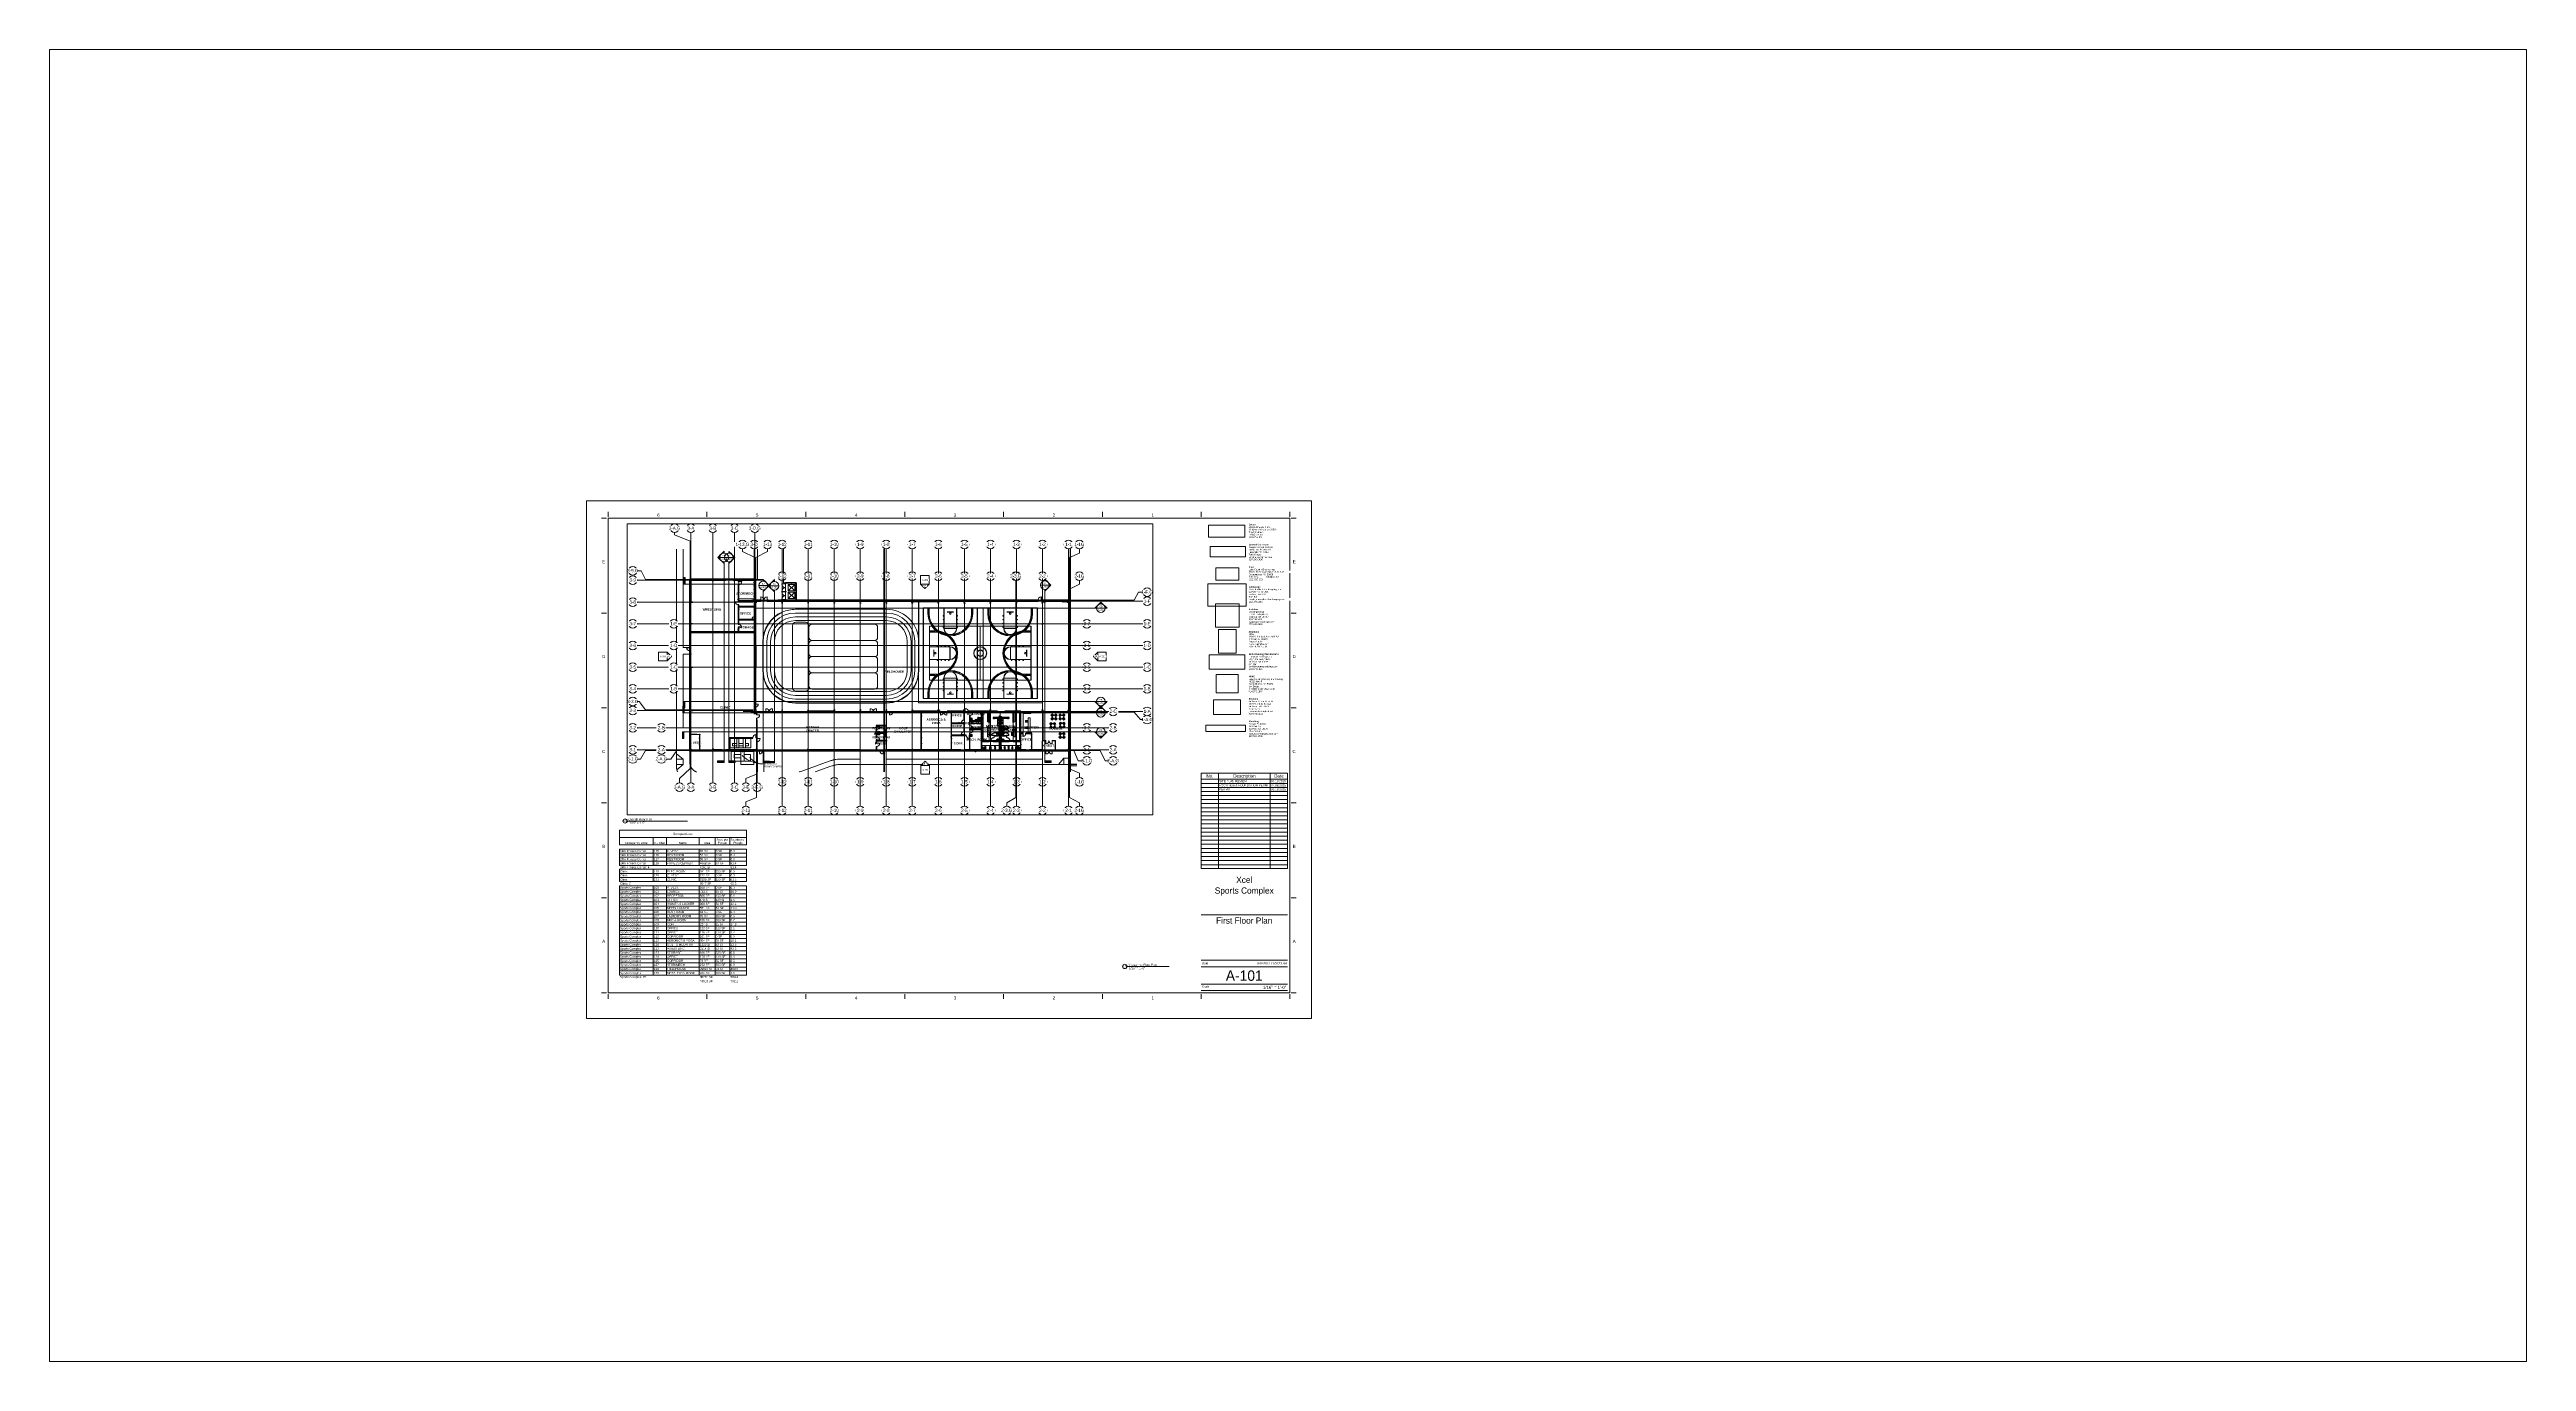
# Paper-space layout 'Layout1' of a CAD drawing. Header units: inches. Extents: x -31 to 112, y -20 to 56.
# The model-space entities are those that its viewports show. They can reach past a viewport. Long polylines and large blocks are cut down to what shows.
import ezdxf

# ---------------------------------------------------------------- set-up
doc = ezdxf.new("R2010")
doc.units = ezdxf.units.IN
doc.header["$MEASUREMENT"] = 0
for name, pattern in [('Dash', [0.25, 0.125, -0.125]), ('Dash_2_', [0.25, 0.125, -0.125]), ('Grid Line 1_2_', [0.875, 0.5, -0.125, 0.125, -0.125]), ('Hidden', [0.28125, 0.1875, -0.09375]), ('Hidden 1_8_', [0.1875, 0.125, -0.0625])]:
    doc.linetypes.add(name, pattern=pattern)
for name, color, linetype, lineweight in [('A-ANNO-MATC', 214, 'Dash', 140), ('A-AREA', 32, 'Continuous', 9), ('A-DETL-HDLN', 90, 'Hidden 1_8_', 9), ('A-DETL-THIN', 151, 'Continuous', 9), ('A-DOOR', 31, 'Continuous', 9), ('A-DOOR-GLAZ', 31, 'Continuous', 15), ('A-FLOR', 192, 'Continuous', 9), ('A-FLOR-HRAL', 11, 'Continuous', 9), ('A-FLOR-OTLN', 90, 'Continuous', 9), ('A-GENM', 13, 'Continuous', 9), ('A-GLAZ-CURT', 52, 'Continuous', 9), ('A-GLAZ-CWMG', 51, 'Continuous', 9), ('A-PROP-SBCK', 71, 'Hidden', 25), ('A-WALL', 113, 'Continuous', 9), ('A-WALL-PATT', 111, 'Continuous', 25), ('C-TOPO', 7, 'Continuous', 9), ('Conc', 7, 'Continuous', 13), ('E-ELEC-EQPM', 71, 'Continuous', 9), ('E-POWR-CNTR', 130, 'Continuous', 9), ('E-POWR-RISE', 130, 'Continuous', 9), ('EOP-PR', 4, 'Continuous', 13), ('G-ANNO-SCHD', 231, 'Continuous', 9), ('G-ANNO-SYMB', 111, 'Continuous', 9), ('G-ANNO-TEXT', 231, 'Continuous', 9), ('G-ANNO-TTLB', 6, 'Continuous', 9), ('G-ANNO-TTLB-MEDM', 33, 'Continuous', 20), ('G-ANNO-TTLB-THIN', 151, 'Continuous', 9), ('I-FURN', 30, 'Continuous', 9), ('I-WALL', 2, 'Continuous', 9), ('L-SITE-WALL', 31, 'Continuous', 9), ('M-AREA-IDEN', 171, 'Continuous', 9), ('P-SANR-FIXT', 6, 'Continuous', 9), ('Q-CASE', 31, 'Continuous', 9), ('Q-SPCQ', 91, 'Continuous', 9), ('Q-SPCQ-HDLN', 91, 'Dash', 9), ('S-BEAM', 12, 'Continuous', 9), ('S-COLS', 52, 'Continuous', 9), ('S-GRID', 1, 'Continuous', 9), ('S-GRID-IDEN', 1, 'Continuous', 9)]:
    doc.layers.add(name, color=color, linetype=linetype, lineweight=lineweight)
doc.layers.add('G-ANNO-NPLT', color=191, linetype='Continuous', plot=False)
doc.styles.add('Arial', font='arial.ttf', dxfattribs={"height": 35.407186})
doc.styles.add('Arial_1', font='arial.ttf', dxfattribs={"height": 17.703593})
doc.styles.add('Arial_2', font='arial.ttf', dxfattribs={"height": 0.092206})
doc.styles.add('Arial_3', font='arial.ttf', dxfattribs={"height": 0.184412})
doc.styles.add('Arial_4', font='arial.ttf', dxfattribs={"height": 0.122942})
doc.styles.add('Arial_B', font='arialbd.ttf', dxfattribs={"height": 24.354149})
doc.styles.add('Century Gothic', font='GOTHIC.TTF', dxfattribs={"height": 17.245342})
doc.styles.add('Century Gothic_1', font='GOTHIC.TTF', dxfattribs={"height": 0.119759})
doc.styles.add('Century Gothic_2', font='GOTHIC.TTF', dxfattribs={"height": 0.179639})
doc.styles.add('Century Gothic_3', font='GOTHIC.TTF', dxfattribs={"height": 0.598797})
doc.styles.add('Century Gothic_4', font='GOTHIC.TTF', dxfattribs={"height": 0.359278})
picture_1 = doc.add_image_def('image1.png', size_in_pixel=(1125, 1483))
picture_2 = doc.add_image_def('image2.jpg', size_in_pixel=(477, 79))
picture_3 = doc.add_image_def('image3.png', size_in_pixel=(259, 141))
picture_4 = doc.add_image_def('image4.jpg', size_in_pixel=(150, 124))
picture_5 = doc.add_image_def('image5.jpg', size_in_pixel=(309, 122))
picture_6 = doc.add_image_def('image6.jpg', size_in_pixel=(95, 51))
picture_7 = doc.add_image_def('image7.png', size_in_pixel=(388, 225))
picture_8 = doc.add_image_def('image8.jpg', size_in_pixel=(232, 76))
picture_9 = doc.add_image_def('image9.jpg', size_in_pixel=(900, 259))
picture_10 = doc.add_image_def('image10.jpg', size_in_pixel=(939, 939))
pattern_1 = [(0, (5929.126, 0), (61.44, 15.36), [2.534, -43.546, 2.534, -43.546, -245.76]), (0, (5929.126, 0), (61.44, 15.36), [-92.16, 2.534, -89.626, 2.534, -43.546, -107.52]), (0, (5929.126, 0), (61.44, 15.36), [-230.4, 2.534, -28.186, 2.534, -74.266]), (120, (5952.166, 7.68), (-44.02215, 45.528601), [2.534, -43.546, 2.534, -43.546, -245.76]), (120, (5952.166, 7.68), (-44.02215, 45.528601), [-92.16, 2.534, -89.626, 2.534, -43.546, -107.52]), (120, (5952.166, 7.68), (-44.02215, 45.528601), [-230.4, 2.534, -28.186, 2.534, -74.266]), (240, (5959.846, 38.4), (-17.41785, -60.888601), [2.534, -43.546, 2.534, -43.546, -245.76]), (240, (5959.846, 38.4), (-17.41785, -60.888601), [-92.16, 2.534, -89.626, 2.534, -43.546, -107.52]), (240, (5959.846, 38.4), (-17.41785, -60.888601), [-230.4, 2.534, -28.186, 2.534, -74.266])]
pattern_2 = [(296.565, (5957.926, 17.28), (0.0001, 115.19999), [12.88, -244.715]), (33.69, (5963.69, 5.76), (-0.00014, 115.19958), [20.768, -394.592]), (33.69, (6078.89, 5.76), (-0.00014, 115.19958), [20.768, -394.592]), (33.69, (6194.09, 5.76), (-0.00014, 115.19958), [20.768, -394.592]), (116.565, (5980.966, 17.28), (0.0001, 115.19999), [12.88, -244.715]), (213.69, (5975.21, 28.8), (-0.00014, 115.19958), [20.768, -394.592]), (213.69, (6090.41, 28.8), (-0.00014, 115.19958), [20.768, -394.592]), (213.69, (6205.61, 28.8), (-0.00014, 115.19958), [20.768, -394.592]), (26.565, (6004.01, 17.28), (0.0001, 115.2), [25.76, -231.836]), (26.565, (6119.21, 17.28), (0.0001, 115.2), [25.76, -231.836]), (270, (6027.05, 28.8), (115.2, 7e-15), [11.52, -103.68]), (225, (6027.05, 17.28), (-1e-14, 115.20042), [16.292, -146.626]), (135, (6015.53, 5.76), (1e-14, 115.20042), [16.292, -146.626]), (288.435, (5980.966, 51.84), (-0.00042, 115.19956), [18.215, -346.08]), (18.435, (5986.73, 34.56), (-0.0004, 115.19956), [18.215, -346.08]), (18.435, (6101.93, 34.56), (-0.0004, 115.19956), [18.215, -346.08]), (18.435, (6217.13, 34.56), (-0.0004, 115.19956), [18.215, -346.08]), (135, (6004.01, 40.32), (1e-14, 115.20042), [16.292, -146.626]), (180, (5992.49, 51.84), (-1e-14, -115.2), [11.52, -103.68]), (251.565, (5952.166, 80.64), (0.00042, 115.19956), [18.215, -346.08]), (315, (5946.41, 63.36), (-1e-14, 115.20042), [16.292, -146.626]), (71.565, (5957.926, 51.84), (0.00042, 115.19956), [18.215, -346.08]), (135, (5963.69, 69.12), (1e-14, 115.20042), [16.292, -146.626]), (225, (5998.25, 80.64), (-1e-14, 115.20042), [16.292, -146.626]), (123.69, (5986.726, 69.12), (-0.00014, 115.19958), [20.768, -394.592]), (123.69, (6101.926, 69.12), (-0.00014, 115.19958), [20.768, -394.592]), (26.565, (5975.21, 86.4), (0.0001, 115.2), [12.88, -244.715]), (26.565, (6090.41, 86.4), (0.0001, 115.2), [12.88, -244.715]), (315, (5986.73, 92.16), (-1e-14, 115.20042), [16.292, -146.626]), (213.69, (6038.57, 109.44), (-0.00014, 115.19958), [20.768, -394.592]), (213.69, (6153.77, 109.44), (-0.00014, 115.19958), [20.768, -394.592]), (213.69, (6268.97, 109.44), (-0.00014, 115.19958), [20.768, -394.592]), (296.565, (6021.286, 97.92), (0.0001, 115.19999), [12.88, -244.715]), (45, (6027.05, 86.4), (1e-14, 115.20042), [16.292, -146.626]), (90, (6038.57, 97.92), (-115.2, 7e-15), [11.52, -103.68]), (213.69, (5986.73, 115.2), (-0.00014, 115.19958), [20.768, -394.592]), (213.69, (6101.93, 115.2), (-0.00014, 115.19958), [20.768, -394.592]), (213.69, (6217.13, 115.2), (-0.00014, 115.19958), [20.768, -394.592]), (315, (5969.45, 103.68), (-1e-14, 115.20042), [8.146, -154.772]), (26.565, (5975.21, 97.92), (0.0001, 115.2), [12.88, -244.715]), (26.565, (6090.41, 97.92), (0.0001, 115.2), [12.88, -244.715]), (90, (5986.73, 103.68), (-115.2, 7e-15), [11.52, -103.68]), (333.435, (5940.65, 109.44), (-0.0001, 115.2), [12.88, -244.715]), (333.435, (6055.85, 109.44), (-0.0001, 115.2), [12.88, -244.715]), (243.435, (5952.166, 103.68), (-0.0001, 115.19999), [12.88, -244.715]), (161.565, (5946.41, 92.16), (0.0004, 115.19956), [18.215, -346.08]), (161.565, (6061.61, 92.16), (0.0004, 115.19956), [18.215, -346.08]), (161.565, (6176.81, 92.16), (0.0004, 115.19956), [18.215, -346.08]), (45, (5929.13, 97.92), (1e-14, 115.20042), [16.292, -146.626]), (26.565, (5934.89, 0), (0.0001, 115.2), [12.88, -244.715]), (26.565, (6050.09, 0), (0.0001, 115.2), [12.88, -244.715]), (116.565, (5946.406, 5.76), (0.0001, 115.19999), [12.88, -244.715]), (206.565, (5940.65, 17.28), (0.0001, 115.2), [12.88, -244.715]), (206.565, (6055.85, 17.28), (0.0001, 115.2), [12.88, -244.715]), (296.565, (5929.126, 11.52), (0.0001, 115.19999), [12.88, -244.715]), (14.036, (6015.53, 51.84), (0.0005, 115.19957), [23.749, -451.233]), (14.036, (6130.73, 51.84), (0.0005, 115.19957), [23.749, -451.233]), (14.036, (6245.93, 51.84), (0.0005, 115.19957), [23.749, -451.233]), (14.036, (6361.13, 51.84), (0.0005, 115.19957), [23.749, -451.233]), (135, (6038.57, 57.6), (1e-14, 115.20042), [16.292, -146.626]), (198.435, (6027.05, 69.12), (-0.0004, 115.19956), [18.215, -346.08]), (198.435, (6142.25, 69.12), (-0.0004, 115.19956), [18.215, -346.08]), (198.435, (6257.45, 69.12), (-0.0004, 115.19956), [18.215, -346.08]), (296.565, (6009.766, 63.36), (0.0001, 115.19999), [12.88, -244.715]), (333.435, (5934.89, 34.56), (-0.0001, 115.2), [12.88, -244.715]), (333.435, (6050.09, 34.56), (-0.0001, 115.2), [12.88, -244.715]), (45, (5946.41, 28.8), (1e-14, 115.20042), [8.146, -154.772]), (116.565, (5952.166, 34.56), (0.0001, 115.19999), [12.88, -244.715]), (225, (5946.41, 46.08), (-1e-14, 115.20042), [16.292, -146.626])]
pattern_3 = [(45, (5929.126, 0), (-19.00703, 19.00703), []), (45, (5929.126, 28.8), (-19.00703, 19.00703), [])]
pattern_4 = [(161.57, (5930.086, 0.96), (-7.6802237, -0.0009796), [0, -54.643, 6.067, 0]), (18.43, (5928.166, 0.96), (-7.6802237, 0.0009796), [0, -54.643, 6.067, 0]), (108.43, (5930.086, 0.96), (3.8382953, -19.20136532), [18.211, -42.499]), (71.57, (5928.166, 0.96), (3.8382953, 19.20136532), [18.211, -42.499])]
pattern_5 = [(0, (5929.126, 0), (0, 24), []), (90, (5929.126, 0), (-24, 1e-15), [])]
pattern_6 = [(225, (31620.517, -22360.053), (19.00703, -19.00703), []), (225, (31620.517, -22388.853), (19.00703, -19.00703), [])]
pattern_7 = [(225, (31331.017, -22360.053), (19.00703, -19.00703), []), (225, (31331.017, -22388.853), (19.00703, -19.00703), [])]
pattern_8 = [(225, (31041.517, -22360.053), (19.00703, -19.00703), []), (225, (31041.517, -22388.853), (19.00703, -19.00703), [])]
pattern_9 = [(225, (30752.017, -22360.053), (19.00703, -19.00703), []), (225, (30752.017, -22388.853), (19.00703, -19.00703), [])]
pattern_10 = [(225, (30462.517, -22360.053), (19.00703, -19.00703), []), (225, (30462.517, -22388.853), (19.00703, -19.00703), [])]
pattern_11 = [(225, (30173.017, -22360.053), (19.00703, -19.00703), []), (225, (30173.017, -22388.853), (19.00703, -19.00703), [])]
pattern_12 = [(225, (29883.517, -22360.053), (19.00703, -19.00703), []), (225, (29883.517, -22388.853), (19.00703, -19.00703), [])]
pattern_13 = [(225, (29594.017, -22360.053), (19.00703, -19.00703), []), (225, (29594.017, -22388.853), (19.00703, -19.00703), [])]
pattern_14 = [(225, (29304.517, -22360.053), (19.00703, -19.00703), []), (225, (29304.517, -22388.853), (19.00703, -19.00703), [])]
pattern_15 = [(225, (29015.017, -22360.053), (19.00703, -19.00703), []), (225, (29015.017, -22388.853), (19.00703, -19.00703), [])]
pattern_16 = [(225, (31910.017, -22360.053), (19.00703, -19.00703), []), (225, (31910.017, -22388.853), (19.00703, -19.00703), [])]

# ---------------------------------------------------------------- blocks, each defined once
blk = doc.blocks.new('XCEL - E1 30 x 42 Horizontal - E1 30x42 Horizontal-11829-First Floor Plan')
at = {"layer": 'G-ANNO-TTLB-MEDM'}
for p, q in [((1.16, 29.01), (0.87, 29.01)), ((1.24, 29.09), (1.24, 29.38)), ((1.24, 29.01), (1.24, 1.51)), ((40.74, 29.01), (1.24, 29.01)), ((6.97, 29.09), (6.97, 29.38)), ((12.7, 29.09), (12.7, 29.38)), ((18.43, 29.09), (18.43, 29.38)), ((24.16, 29.09), (24.16, 29.38)), ((29.89, 29.09), (29.89, 29.38)), ((35.61, 29.09), (35.61, 29.38)), ((40.74, 29.09), (40.74, 29.38)), ((40.74, 29.01), (40.74, 1.51)), ((40.82, 29.01), (41.11, 29.01)), ((1.16, 23.51), (0.87, 23.51)), ((40.82, 23.51), (41.11, 23.51)), ((1.16, 18.01), (0.87, 18.01)), ((40.82, 18.01), (41.11, 18.01)), ((40.61, 14.23), (35.61, 14.23)), ((1.16, 12.51), (0.87, 12.51)), ((40.82, 12.51), (41.11, 12.51)), ((1.16, 7.01), (0.87, 7.01)), ((35.61, 6.02), (40.61, 6.02)), ((40.82, 7.01), (41.11, 7.01)), ((1.16, 1.51), (0.87, 1.51)), ((1.24, 1.51), (40.74, 1.51)), ((40.61, 1.64), (35.61, 1.64)), ((40.82, 1.51), (41.11, 1.51)), ((1.24, 1.43), (1.24, 1.15)), ((6.97, 1.43), (6.97, 1.15)), ((12.7, 1.43), (12.7, 1.15)), ((18.43, 1.43), (18.43, 1.15)), ((24.16, 1.43), (24.16, 1.15)), ((29.89, 1.43), (29.89, 1.15)), ((35.61, 1.43), (35.61, 1.15)), ((40.74, 1.43), (40.74, 1.15))]:
    blk.add_line(p, q, dxfattribs=at)
at = {"layer": 'G-ANNO-TTLB-THIN'}
for p, q in [((-0.01, 30.01), (41.99, 30.01)), ((-0.01, 0.01), (-0.01, 30.01)), ((41.99, 0.01), (41.99, 30.01)), ((35.61, 3.39), (40.61, 3.39)), ((35.61, 3.01), (40.61, 3.01)), ((35.61, 2.01), (40.61, 2.01)), ((-0.01, 0.01), (41.99, 0.01))]:
    blk.add_line(p, q, dxfattribs=at)
at = {"layer": 'G-ANNO-TTLB'}
image = blk.add_image(picture_8, insert=(36.02, 27.91), size_in_units=(2.12, 0.694), dxfattribs=at)
image.dxf.flags = 7
image = blk.add_image(picture_9, insert=(36.13, 26.77), size_in_units=(2.05, 0.589), dxfattribs=at)
image.dxf.flags = 7
image = blk.add_image(picture_6, insert=(36.46, 25.42), size_in_units=(1.32, 0.708), dxfattribs=at)
image.dxf.flags = 7
image = blk.add_image(picture_7, insert=(35.99, 23.91), size_in_units=(2.22, 1.29), dxfattribs=at)
image.dxf.flags = 7
image = blk.add_image(picture_10, insert=(36.44, 22.69), size_in_units=(1.36, 1.36), dxfattribs=at)
image.dxf.flags = 7
image = blk.add_image(picture_1, insert=(36.61, 21.19), size_in_units=(1.03, 1.36), dxfattribs=at)
image.dxf.flags = 7
image = blk.add_image(picture_5, insert=(36.06, 20.26), size_in_units=(2.08, 0.821), dxfattribs=at)
image.dxf.flags = 7
image = blk.add_image(picture_4, insert=(36.47, 18.89), size_in_units=(1.27, 1.05), dxfattribs=at)
image.dxf.flags = 7
image = blk.add_image(picture_3, insert=(36.31, 17.63), size_in_units=(1.57, 0.857), dxfattribs=at)
image.dxf.flags = 7
image = blk.add_image(picture_2, insert=(35.87, 16.64), size_in_units=(2.3, 0.381), dxfattribs=at)
image.dxf.flags = 7
at = {"layer": 'G-ANNO-TTLB', "bg_fill": 3, "box_fill_scale": 1.25, "bg_fill_color": 0, "bg_fill_transparency": 0}
for s, insert, char_height, width, attachment_point, line_spacing_factor, style in [('6', (4.09, 29.28), 0.184, 0.171, 1, 0.938532, 'Arial_3'), ('5', (9.81, 29.28), 0.184, 0.171, 1, 0.938532, 'Arial_3'), ('4', (15.54, 29.28), 0.184, 0.171, 1, 0.938532, 'Arial_3'), ('3', (21.27, 29.28), 0.184, 0.171, 1, 0.938532, 'Arial_3'), ('2', (27, 29.28), 0.184, 0.171, 1, 0.938532, 'Arial_3'), ('1', (32.73, 29.28), 0.184, 0.171, 1, 0.938532, 'Arial_3'), ('\\fArial|b1|i0|c0|p34|;Owner', (38.36, 28.68), 0.0922, 0.4426, 1, 0.938532, 'Arial_2'), ('E', (0.9, 26.58), 0.184, 0.2047, 1, 0.938532, 'Arial_3'), ('D', (0.9, 21.08), 0.184, 0.2205, 1, 0.938532, 'Arial_3'), ('C', (0.9, 15.58), 0.184, 0.2205, 1, 0.938532, 'Arial_3'), ('C', (41.08, 15.58), 0.184, 0.2205, 3, 0.938532, 'Arial_3'), ('B', (0.9, 10.08), 0.184, 0.2047, 1, 0.938532, 'Arial_3'), ('B', (41.08, 10.08), 0.184, 0.2047, 3, 0.938532, 'Arial_3'), ('A', (0.9, 4.58), 0.184, 0.2047, 1, 0.938532, 'Arial_3'), ('A', (41.08, 4.58), 0.184, 0.2047, 3, 0.938532, 'Arial_3'), ('Date', (35.66, 3.28), 0.12, 0.4725, 1, 0.984117, 'Century Gothic_1'), ('Scale', (35.66, 1.92), 0.12, 0.5265, 1, 0.984117, 'Century Gothic_1'), ('6', (4.09, 1.3), 0.184, 0.171, 1, 0.938532, 'Arial_3'), ('5', (9.81, 1.3), 0.184, 0.171, 1, 0.938532, 'Arial_3'), ('4', (15.54, 1.3), 0.184, 0.171, 1, 0.938532, 'Arial_3'), ('3', (21.27, 1.3), 0.184, 0.171, 1, 0.938532, 'Arial_3'), ('2', (27, 1.3), 0.184, 0.171, 1, 0.938532, 'Arial_3'), ('1', (32.73, 1.3), 0.184, 0.171, 1, 0.938532, 'Arial_3')]:
    blk.add_mtext(s, dxfattribs=dict(at, insert=insert, char_height=char_height, width=width, attachment_point=attachment_point, line_spacing_factor=line_spacing_factor, style=style))
at = {"layer": 'G-ANNO-TTLB', "insert": (38.36, 28.53), "char_height": 0.0922, "width": 1.4742, "attachment_point": 1, "line_spacing_factor": 0.938532, "style": 'Arial_2', "bg_fill": 3, "box_fill_scale": 1.25, "bg_fill_color": 0, "bg_fill_transparency": 0}
blk.add_mtext('4860 Highwood Circle', dxfattribs=at)
at = {"layer": 'G-ANNO-TTLB', "insert": (38.36, 28.39), "char_height": 0.0922, "width": 1.8963, "attachment_point": 1, "line_spacing_factor": 0.938532, "style": 'Arial_2', "bg_fill": 3, "box_fill_scale": 1.25, "bg_fill_color": 0, "bg_fill_transparency": 0}
blk.add_mtext('Middleton, Wisconsin 53562', dxfattribs=at)
at = {"layer": 'G-ANNO-TTLB', "insert": (38.36, 28.24), "char_height": 0.0922, "width": 1.0231, "attachment_point": 1, "line_spacing_factor": 0.938532, "style": 'Arial_2', "bg_fill": 3, "box_fill_scale": 1.25, "bg_fill_color": 0, "bg_fill_transparency": 0}
blk.add_mtext('Todd Goldbeck', dxfattribs=at)
at = {"layer": 'G-ANNO-TTLB', "insert": (38.36, 28.1), "char_height": 0.0922, "width": 0.9686, "attachment_point": 1, "line_spacing_factor": 0.938532, "style": 'Arial_2', "bg_fill": 3, "box_fill_scale": 1.25, "bg_fill_color": 0, "bg_fill_transparency": 0}
blk.add_mtext('todd@xcel.net', dxfattribs=at)
at = {"layer": 'G-ANNO-TTLB', "insert": (38.36, 27.96), "char_height": 0.0922, "width": 0.9362, "attachment_point": 1, "line_spacing_factor": 0.938532, "style": 'Arial_2', "bg_fill": 3, "box_fill_scale": 1.25, "bg_fill_color": 0, "bg_fill_transparency": 0}
blk.add_mtext('608-279-6960', dxfattribs=at)
at = {"layer": 'G-ANNO-TTLB', "insert": (38.36, 27.52), "char_height": 0.0922, "width": 1.2852, "attachment_point": 1, "line_spacing_factor": 0.938532, "style": 'Arial_2', "bg_fill": 3, "box_fill_scale": 1.25, "bg_fill_color": 0, "bg_fill_transparency": 0}
blk.add_mtext('\\fArial|b1|i0|c0|p34|;General Contractor', dxfattribs=at)
at = {"layer": 'G-ANNO-TTLB', "insert": (38.36, 27.38), "char_height": 0.0922, "width": 1.6308, "attachment_point": 1, "line_spacing_factor": 0.938532, "style": 'Arial_2', "bg_fill": 3, "box_fill_scale": 1.25, "bg_fill_color": 0, "bg_fill_transparency": 0}
blk.add_mtext('Krause Custom Builders', dxfattribs=at)
at = {"layer": 'G-ANNO-TTLB', "insert": (38.36, 27.23), "char_height": 0.0922, "width": 1.5116, "attachment_point": 1, "line_spacing_factor": 0.938532, "style": 'Arial_2', "bg_fill": 3, "box_fill_scale": 1.25, "bg_fill_color": 0, "bg_fill_transparency": 0}
blk.add_mtext('N3897 Duck Creek Rd', dxfattribs=at)
at = {"layer": 'G-ANNO-TTLB', "insert": (38.36, 27.09), "char_height": 0.0922, "width": 1.3942, "attachment_point": 1, "line_spacing_factor": 0.938532, "style": 'Arial_2', "bg_fill": 3, "box_fill_scale": 1.25, "bg_fill_color": 0, "bg_fill_transparency": 0}
blk.add_mtext('Helenville, WI 53137', dxfattribs=at)
at = {"layer": 'G-ANNO-TTLB', "insert": (38.36, 26.95), "char_height": 0.0922, "width": 0.8528, "attachment_point": 1, "line_spacing_factor": 0.938532, "style": 'Arial_2', "bg_fill": 3, "box_fill_scale": 1.25, "bg_fill_color": 0, "bg_fill_transparency": 0}
blk.add_mtext('Toby Krause', dxfattribs=at)
at = {"layer": 'G-ANNO-TTLB', "insert": (38.36, 26.8), "char_height": 0.0922, "width": 1.5797, "attachment_point": 1, "line_spacing_factor": 0.938532, "style": 'Arial_2', "bg_fill": 3, "box_fill_scale": 1.25, "bg_fill_color": 0, "bg_fill_transparency": 0}
blk.add_mtext('tobykrause@gmail.com', dxfattribs=at)
at = {"layer": 'G-ANNO-TTLB', "insert": (38.36, 26.66), "char_height": 0.0922, "width": 0.9362, "attachment_point": 1, "line_spacing_factor": 0.938532, "style": 'Arial_2', "bg_fill": 3, "box_fill_scale": 1.25, "bg_fill_color": 0, "bg_fill_transparency": 0}
blk.add_mtext('920-285-6490', dxfattribs=at)
at = {"layer": 'G-ANNO-TTLB', "insert": (38.36, 26.22), "char_height": 0.0922, "width": 0.2877, "attachment_point": 1, "line_spacing_factor": 0.938532, "style": 'Arial_2', "bg_fill": 3, "box_fill_scale": 1.25, "bg_fill_color": 0, "bg_fill_transparency": 0}
blk.add_mtext('\\fArial|b1|i0|c0|p34|;Civil', dxfattribs=at)
at = {"layer": 'G-ANNO-TTLB', "insert": (38.36, 26.08), "char_height": 0.0922, "width": 1.7414, "attachment_point": 1, "line_spacing_factor": 0.938532, "style": 'Arial_2', "bg_fill": 3, "box_fill_scale": 1.25, "bg_fill_color": 0, "bg_fill_transparency": 0}
blk.add_mtext('Lake Country Engineering', dxfattribs=at)
at = {"layer": 'G-ANNO-TTLB', "insert": (38.36, 25.94), "char_height": 0.0922, "width": 2.3951, "attachment_point": 1, "line_spacing_factor": 0.938532, "style": 'Arial_2', "bg_fill": 3, "box_fill_scale": 1.25, "bg_fill_color": 0, "bg_fill_transparency": 0}
blk.add_mtext('970 S. Silver Lake Street, Suite 105', dxfattribs=at)
at = {"layer": 'G-ANNO-TTLB', "insert": (38.36, 25.79), "char_height": 0.0922, "width": 1.6597, "attachment_point": 1, "line_spacing_factor": 0.938532, "style": 'Arial_2', "bg_fill": 3, "box_fill_scale": 1.25, "bg_fill_color": 0, "bg_fill_transparency": 0}
blk.add_mtext('Oconomowoc, WI 53066', dxfattribs=at)
at = {"layer": 'G-ANNO-TTLB', "insert": (38.36, 25.65), "char_height": 0.0922, "width": 0.6605, "attachment_point": 1, "line_spacing_factor": 0.938532, "style": 'Arial_2', "bg_fill": 3, "box_fill_scale": 1.25, "bg_fill_color": 0, "bg_fill_transparency": 0}
blk.add_mtext('Rob Davy', dxfattribs=at)
at = {"layer": 'G-ANNO-TTLB', "insert": (39.36, 25.65), "char_height": 0.0922, "width": 0.8818, "attachment_point": 1, "line_spacing_factor": 0.938532, "style": 'Arial_2', "bg_fill": 3, "box_fill_scale": 1.25, "bg_fill_color": 0, "bg_fill_transparency": 0}
blk.add_mtext('robd@lce.biz', dxfattribs=at)
at = {"layer": 'G-ANNO-TTLB', "line_spacing_factor": 0.938532, "bg_fill": 3, "box_fill_scale": 1.25, "bg_fill_color": 0, "bg_fill_transparency": 0}
for s, insert, char_height, width, attachment_point, style in [('E', (41.08, 26.58), 0.184, 0.2047, 3, 'Arial_3'), ('(262) 569-933', (38.36, 25.5), 0.0922, 0.9465, 1, 'Arial_2')]:
    blk.add_mtext(s, dxfattribs=dict(at, insert=insert, char_height=char_height, width=width, attachment_point=attachment_point, style=style))
at = {"layer": 'G-ANNO-TTLB', "insert": (38.36, 25.07), "char_height": 0.0922, "width": 0.7371, "attachment_point": 1, "line_spacing_factor": 0.938532, "style": 'Arial_2', "bg_fill": 3, "box_fill_scale": 1.25, "bg_fill_color": 0, "bg_fill_transparency": 0}
blk.add_mtext('\\fArial|b1|i0|c0|p34|;Landscape', dxfattribs=at)
at = {"layer": 'G-ANNO-TTLB', "insert": (38.36, 24.93), "char_height": 0.0922, "width": 2.2402, "attachment_point": 1, "line_spacing_factor": 0.938532, "style": 'Arial_2', "bg_fill": 3, "box_fill_scale": 1.25, "bg_fill_color": 0, "bg_fill_transparency": 0}
blk.add_mtext('Ground Affects Landscaping, Inc.', dxfattribs=at)
at = {"layer": 'G-ANNO-TTLB', "insert": (38.36, 24.78), "char_height": 0.0922, "width": 1.3431, "attachment_point": 1, "line_spacing_factor": 0.938532, "style": 'Arial_2', "bg_fill": 3, "box_fill_scale": 1.25, "bg_fill_color": 0, "bg_fill_transparency": 0}
blk.add_mtext('W1526 Froelich Rd.', dxfattribs=at)
at = {"layer": 'G-ANNO-TTLB', "insert": (38.36, 24.64), "char_height": 0.0922, "width": 1.2682, "attachment_point": 1, "line_spacing_factor": 0.938532, "style": 'Arial_2', "bg_fill": 3, "box_fill_scale": 1.25, "bg_fill_color": 0, "bg_fill_transparency": 0}
blk.add_mtext('Sullivan, WI 53178', dxfattribs=at)
at = {"layer": 'G-ANNO-TTLB', "insert": (38.36, 24.49), "char_height": 0.0922, "width": 0.5958, "attachment_point": 1, "line_spacing_factor": 0.938532, "style": 'Arial_2', "bg_fill": 3, "box_fill_scale": 1.25, "bg_fill_color": 0, "bg_fill_transparency": 0}
blk.add_mtext('Tom Ball', dxfattribs=at)
at = {"layer": 'G-ANNO-TTLB', "insert": (38.36, 24.35), "char_height": 0.0922, "width": 2.4581, "attachment_point": 1, "line_spacing_factor": 0.938532, "style": 'Arial_2', "bg_fill": 3, "box_fill_scale": 1.25, "bg_fill_color": 0, "bg_fill_transparency": 0}
blk.add_mtext('tom@groundaffectslandscaping.com', dxfattribs=at)
at = {"layer": 'G-ANNO-TTLB', "insert": (38.36, 24.21), "char_height": 0.0922, "width": 0.9192, "attachment_point": 1, "line_spacing_factor": 0.938532, "style": 'Arial_2', "bg_fill": 3, "box_fill_scale": 1.25, "bg_fill_color": 0, "bg_fill_transparency": 0}
blk.add_mtext('262.593.8400', dxfattribs=at)
at = {"layer": 'G-ANNO-TTLB', "insert": (38.36, 23.77), "char_height": 0.0922, "width": 0.5907, "attachment_point": 1, "line_spacing_factor": 0.938532, "style": 'Arial_2', "bg_fill": 3, "box_fill_scale": 1.25, "bg_fill_color": 0, "bg_fill_transparency": 0}
blk.add_mtext('\\fArial|b1|i0|c0|p34|;Architect', dxfattribs=at)
at = {"layer": 'G-ANNO-TTLB', "insert": (38.36, 23.63), "char_height": 0.0922, "width": 1.0384, "attachment_point": 1, "line_spacing_factor": 0.938532, "style": 'Arial_2', "bg_fill": 3, "box_fill_scale": 1.25, "bg_fill_color": 0, "bg_fill_transparency": 0}
blk.add_mtext('OpeningDesign', dxfattribs=at)
at = {"layer": 'G-ANNO-TTLB', "insert": (38.36, 23.48), "char_height": 0.0922, "width": 1.3193, "attachment_point": 1, "line_spacing_factor": 0.938532, "style": 'Arial_2', "bg_fill": 3, "box_fill_scale": 1.25, "bg_fill_color": 0, "bg_fill_transparency": 0}
blk.add_mtext('312 W. Lakeside St', dxfattribs=at)
at = {"layer": 'G-ANNO-TTLB', "insert": (38.36, 23.34), "char_height": 0.0922, "width": 1.3618, "attachment_point": 1, "line_spacing_factor": 0.938532, "style": 'Arial_2', "bg_fill": 3, "box_fill_scale": 1.25, "bg_fill_color": 0, "bg_fill_transparency": 0}
blk.add_mtext('Madison, WI 53715"', dxfattribs=at)
at = {"layer": 'G-ANNO-TTLB', "insert": (38.36, 23.2), "char_height": 0.0922, "width": 0.8852, "attachment_point": 1, "line_spacing_factor": 0.938532, "style": 'Arial_2', "bg_fill": 3, "box_fill_scale": 1.25, "bg_fill_color": 0, "bg_fill_transparency": 0}
blk.add_mtext('Ryan Schultz', dxfattribs=at)
at = {"layer": 'G-ANNO-TTLB', "insert": (38.36, 23.05), "char_height": 0.0922, "width": 1.7516, "attachment_point": 1, "line_spacing_factor": 0.938532, "style": 'Arial_2', "bg_fill": 3, "box_fill_scale": 1.25, "bg_fill_color": 0, "bg_fill_transparency": 0}
blk.add_mtext('ryan@openingdesign.com', dxfattribs=at)
at = {"layer": 'G-ANNO-TTLB', "insert": (38.36, 22.91), "char_height": 0.0922, "width": 0.9362, "attachment_point": 1, "line_spacing_factor": 0.938532, "style": 'Arial_2', "bg_fill": 3, "box_fill_scale": 1.25, "bg_fill_color": 0, "bg_fill_transparency": 0}
blk.add_mtext('773-425-6456', dxfattribs=at)
at = {"layer": 'G-ANNO-TTLB', "insert": (38.36, 22.47), "char_height": 0.0922, "width": 0.6486, "attachment_point": 1, "line_spacing_factor": 0.938532, "style": 'Arial_2', "bg_fill": 3, "box_fill_scale": 1.25, "bg_fill_color": 0, "bg_fill_transparency": 0}
blk.add_mtext('\\fArial|b1|i0|c0|p34|;Structural', dxfattribs=at)
at = {"layer": 'G-ANNO-TTLB', "insert": (38.36, 22.33), "char_height": 0.0922, "width": 0.3711, "attachment_point": 1, "line_spacing_factor": 0.938532, "style": 'Arial_2', "bg_fill": 3, "box_fill_scale": 1.25, "bg_fill_color": 0, "bg_fill_transparency": 0}
blk.add_mtext('ntrive', dxfattribs=at)
at = {"layer": 'G-ANNO-TTLB', "insert": (38.36, 22.19), "char_height": 0.0922, "width": 2.0376, "attachment_point": 1, "line_spacing_factor": 0.938532, "style": 'Arial_2', "bg_fill": 3, "box_fill_scale": 1.25, "bg_fill_color": 0, "bg_fill_transparency": 0}
blk.add_mtext('1608 S. Ashland Ave., #82002', dxfattribs=at)
at = {"layer": 'G-ANNO-TTLB', "insert": (38.36, 22.04), "char_height": 0.0922, "width": 1.2665, "attachment_point": 1, "line_spacing_factor": 0.938532, "style": 'Arial_2', "bg_fill": 3, "box_fill_scale": 1.25, "bg_fill_color": 0, "bg_fill_transparency": 0}
blk.add_mtext('Chicago, IL  60608', dxfattribs=at)
at = {"layer": 'G-ANNO-TTLB', "insert": (38.36, 21.9), "char_height": 0.0922, "width": 0.9414, "attachment_point": 1, "line_spacing_factor": 0.938532, "style": 'Arial_2', "bg_fill": 3, "box_fill_scale": 1.25, "bg_fill_color": 0, "bg_fill_transparency": 0}
blk.add_mtext('Steven Uecke', dxfattribs=at)
at = {"layer": 'G-ANNO-TTLB', "insert": (38.36, 21.75), "char_height": 0.0922, "width": 1.3754, "attachment_point": 1, "line_spacing_factor": 0.938532, "style": 'Arial_2', "bg_fill": 3, "box_fill_scale": 1.25, "bg_fill_color": 0, "bg_fill_transparency": 0}
blk.add_mtext('s.uecke@ntrive.com', dxfattribs=at)
at = {"layer": 'G-ANNO-TTLB', "insert": (38.36, 21.61), "char_height": 0.0922, "width": 1.2631, "attachment_point": 1, "line_spacing_factor": 0.938532, "style": 'Arial_2', "bg_fill": 3, "box_fill_scale": 1.25, "bg_fill_color": 0, "bg_fill_transparency": 0}
blk.add_mtext('630-480-4120x101', dxfattribs=at)
at = {"layer": 'G-ANNO-TTLB', "insert": (38.36, 21.18), "char_height": 0.0922, "width": 1.8793, "attachment_point": 1, "line_spacing_factor": 0.938532, "style": 'Arial_2', "bg_fill": 3, "box_fill_scale": 1.25, "bg_fill_color": 0, "bg_fill_transparency": 0}
blk.add_mtext('\\fArial|b1|i0|c0|p34|;Metal Building Manufacturer', dxfattribs=at)
at = {"layer": 'G-ANNO-TTLB', "insert": (38.36, 21.03), "char_height": 0.0922, "width": 1.624, "attachment_point": 1, "line_spacing_factor": 0.938532, "style": 'Arial_2', "bg_fill": 3, "box_fill_scale": 1.25, "bg_fill_color": 0, "bg_fill_transparency": 0}
blk.add_mtext('Foremost Buildings, Inc.', dxfattribs=at)
at = {"layer": 'G-ANNO-TTLB', "insert": (38.36, 20.89), "char_height": 0.0922, "width": 1.4657, "attachment_point": 1, "line_spacing_factor": 0.938532, "style": 'Arial_2', "bg_fill": 3, "box_fill_scale": 1.25, "bg_fill_color": 0, "bg_fill_transparency": 0}
blk.add_mtext('895 N Parkway Street', dxfattribs=at)
at = {"layer": 'G-ANNO-TTLB', "insert": (38.36, 20.74), "char_height": 0.0922, "width": 1.3227, "attachment_point": 1, "line_spacing_factor": 0.938532, "style": 'Arial_2', "bg_fill": 3, "box_fill_scale": 1.25, "bg_fill_color": 0, "bg_fill_transparency": 0}
blk.add_mtext('Jefferson WI 53549', dxfattribs=at)
at = {"layer": 'G-ANNO-TTLB', "insert": (38.36, 20.6), "char_height": 0.0922, "width": 0.606, "attachment_point": 1, "line_spacing_factor": 0.938532, "style": 'Arial_2', "bg_fill": 3, "box_fill_scale": 1.25, "bg_fill_color": 0, "bg_fill_transparency": 0}
blk.add_mtext('Jim Horn', dxfattribs=at)
at = {"layer": 'G-ANNO-TTLB', "insert": (38.36, 20.46), "char_height": 0.0922, "width": 2.0138, "attachment_point": 1, "line_spacing_factor": 0.938532, "style": 'Arial_2', "bg_fill": 3, "box_fill_scale": 1.25, "bg_fill_color": 0, "bg_fill_transparency": 0}
blk.add_mtext('JimH@foremostbuildings.com', dxfattribs=at)
at = {"layer": 'G-ANNO-TTLB', "line_spacing_factor": 0.938532, "bg_fill": 3, "box_fill_scale": 1.25, "bg_fill_color": 0, "bg_fill_transparency": 0}
for s, insert, char_height, width, attachment_point, style in [('920-674-5028', (38.36, 20.31), 0.0922, 0.9362, 1, 'Arial_2'), ('D', (41.08, 21.08), 0.184, 0.2205, 3, 'Arial_3')]:
    blk.add_mtext(s, dxfattribs=dict(at, insert=insert, char_height=char_height, width=width, attachment_point=attachment_point, style=style))
at = {"layer": 'G-ANNO-TTLB', "insert": (38.36, 19.88), "char_height": 0.0922, "width": 0.4188, "attachment_point": 1, "line_spacing_factor": 0.938532, "style": 'Arial_2', "bg_fill": 3, "box_fill_scale": 1.25, "bg_fill_color": 0, "bg_fill_transparency": 0}
blk.add_mtext('\\fArial|b1|i0|c0|p34|;HVAC', dxfattribs=at)
at = {"layer": 'G-ANNO-TTLB', "insert": (38.36, 19.73), "char_height": 0.0922, "width": 2.3032, "attachment_point": 1, "line_spacing_factor": 0.938532, "style": 'Arial_2', "bg_fill": 3, "box_fill_scale": 1.25, "bg_fill_color": 0, "bg_fill_transparency": 0}
blk.add_mtext('Lake Country Heating and Cooling', dxfattribs=at)
at = {"layer": 'G-ANNO-TTLB', "insert": (38.36, 19.59), "char_height": 0.0922, "width": 0.909, "attachment_point": 1, "line_spacing_factor": 0.938532, "style": 'Arial_2', "bg_fill": 3, "box_fill_scale": 1.25, "bg_fill_color": 0, "bg_fill_transparency": 0}
blk.add_mtext('N6333 Hwy F', dxfattribs=at)
at = {"layer": 'G-ANNO-TTLB', "insert": (38.36, 19.45), "char_height": 0.0922, "width": 1.6597, "attachment_point": 1, "line_spacing_factor": 0.938532, "style": 'Arial_2', "bg_fill": 3, "box_fill_scale": 1.25, "bg_fill_color": 0, "bg_fill_transparency": 0}
blk.add_mtext('Oconomowoc, WI 53066', dxfattribs=at)
at = {"layer": 'G-ANNO-TTLB', "insert": (38.36, 19.3), "char_height": 0.0922, "width": 0.7133, "attachment_point": 1, "line_spacing_factor": 0.938532, "style": 'Arial_2', "bg_fill": 3, "box_fill_scale": 1.25, "bg_fill_color": 0, "bg_fill_transparency": 0}
blk.add_mtext('Jim Shuda', dxfattribs=at)
at = {"layer": 'G-ANNO-TTLB', "insert": (38.36, 19.16), "char_height": 0.0922, "width": 1.767, "attachment_point": 1, "line_spacing_factor": 0.938532, "style": 'Arial_2', "bg_fill": 3, "box_fill_scale": 1.25, "bg_fill_color": 0, "bg_fill_transparency": 0}
blk.add_mtext('jim@lakecountryhvac.com', dxfattribs=at)
at = {"layer": 'G-ANNO-TTLB', "insert": (38.36, 19.01), "char_height": 0.0922, "width": 0.9362, "attachment_point": 1, "line_spacing_factor": 0.938532, "style": 'Arial_2', "bg_fill": 3, "box_fill_scale": 1.25, "bg_fill_color": 0, "bg_fill_transparency": 0}
blk.add_mtext('414-573-1047', dxfattribs=at)
at = {"layer": 'G-ANNO-TTLB', "insert": (38.36, 18.58), "char_height": 0.0922, "width": 0.6162, "attachment_point": 1, "line_spacing_factor": 0.938532, "style": 'Arial_2', "bg_fill": 3, "box_fill_scale": 1.25, "bg_fill_color": 0, "bg_fill_transparency": 0}
blk.add_mtext('\\fArial|b1|i0|c0|p34|;Electrical', dxfattribs=at)
at = {"layer": 'G-ANNO-TTLB', "insert": (38.36, 18.44), "char_height": 0.0922, "width": 1.7142, "attachment_point": 1, "line_spacing_factor": 0.938532, "style": 'Arial_2', "bg_fill": 3, "box_fill_scale": 1.25, "bg_fill_color": 0, "bg_fill_transparency": 0}
blk.add_mtext('Jefferson Current Electric', dxfattribs=at)
at = {"layer": 'G-ANNO-TTLB', "insert": (38.36, 18.29), "char_height": 0.0922, "width": 1.5218, "attachment_point": 1, "line_spacing_factor": 0.938532, "style": 'Arial_2', "bg_fill": 3, "box_fill_scale": 1.25, "bg_fill_color": 0, "bg_fill_transparency": 0}
blk.add_mtext('1473 S. Industrica Ave', dxfattribs=at)
at = {"layer": 'G-ANNO-TTLB', "insert": (38.36, 18.15), "char_height": 0.0922, "width": 1.4078, "attachment_point": 1, "line_spacing_factor": 0.938532, "style": 'Arial_2', "bg_fill": 3, "box_fill_scale": 1.25, "bg_fill_color": 0, "bg_fill_transparency": 0}
blk.add_mtext('Jefferson, WI  53549', dxfattribs=at)
at = {"layer": 'G-ANNO-TTLB', "insert": (38.36, 18), "char_height": 0.0922, "width": 0.7677, "attachment_point": 1, "line_spacing_factor": 0.938532, "style": 'Arial_2', "bg_fill": 3, "box_fill_scale": 1.25, "bg_fill_color": 0, "bg_fill_transparency": 0}
blk.add_mtext('Ross Davis', dxfattribs=at)
at = {"layer": 'G-ANNO-TTLB', "insert": (38.36, 17.86), "char_height": 0.0922, "width": 1.6461, "attachment_point": 1, "line_spacing_factor": 0.938532, "style": 'Arial_2', "bg_fill": 3, "box_fill_scale": 1.25, "bg_fill_color": 0, "bg_fill_transparency": 0}
blk.add_mtext('j.current.electric@att.net', dxfattribs=at)
at = {"layer": 'G-ANNO-TTLB', "insert": (38.36, 17.72), "char_height": 0.0922, "width": 0.9362, "attachment_point": 1, "line_spacing_factor": 0.938532, "style": 'Arial_2', "bg_fill": 3, "box_fill_scale": 1.25, "bg_fill_color": 0, "bg_fill_transparency": 0}
blk.add_mtext('920-674-6444', dxfattribs=at)
at = {"layer": 'G-ANNO-TTLB', "insert": (38.36, 17.28), "char_height": 0.0922, "width": 0.6281, "attachment_point": 1, "line_spacing_factor": 0.938532, "style": 'Arial_2', "bg_fill": 3, "box_fill_scale": 1.25, "bg_fill_color": 0, "bg_fill_transparency": 0}
blk.add_mtext('\\fArial|b1|i0|c0|p34|;Plumbing', dxfattribs=at)
at = {"layer": 'G-ANNO-TTLB', "insert": (38.36, 17.14), "char_height": 0.0922, "width": 1.1661, "attachment_point": 1, "line_spacing_factor": 0.938532, "style": 'Arial_2', "bg_fill": 3, "box_fill_scale": 1.25, "bg_fill_color": 0, "bg_fill_transparency": 0}
blk.add_mtext('Pelikan Plumbing', dxfattribs=at)
at = {"layer": 'G-ANNO-TTLB', "insert": (38.36, 16.99), "char_height": 0.0922, "width": 0.8035, "attachment_point": 1, "line_spacing_factor": 0.938532, "style": 'Arial_2', "bg_fill": 3, "box_fill_scale": 1.25, "bg_fill_color": 0, "bg_fill_transparency": 0}
blk.add_mtext('144 Main St', dxfattribs=at)
at = {"layer": 'G-ANNO-TTLB', "insert": (38.36, 16.85), "char_height": 0.0922, "width": 1.3107, "attachment_point": 1, "line_spacing_factor": 0.938532, "style": 'Arial_2', "bg_fill": 3, "box_fill_scale": 1.25, "bg_fill_color": 0, "bg_fill_transparency": 0}
blk.add_mtext('Sullivan, WI  53178', dxfattribs=at)
at = {"layer": 'G-ANNO-TTLB', "insert": (38.36, 16.71), "char_height": 0.0922, "width": 0.8562, "attachment_point": 1, "line_spacing_factor": 0.938532, "style": 'Arial_2', "bg_fill": 3, "box_fill_scale": 1.25, "bg_fill_color": 0, "bg_fill_transparency": 0}
blk.add_mtext('Mike Pelikan', dxfattribs=at)
at = {"layer": 'G-ANNO-TTLB', "insert": (38.36, 16.56), "char_height": 0.0922, "width": 1.978, "attachment_point": 1, "line_spacing_factor": 0.938532, "style": 'Arial_2', "bg_fill": 3, "box_fill_scale": 1.25, "bg_fill_color": 0, "bg_fill_transparency": 0}
blk.add_mtext('pelikanplumbing@yahoo.com', dxfattribs=at)
at = {"layer": 'G-ANNO-TTLB', "insert": (38.36, 16.42), "char_height": 0.0922, "width": 0.9362, "attachment_point": 1, "line_spacing_factor": 0.938532, "style": 'Arial_2', "bg_fill": 3, "box_fill_scale": 1.25, "bg_fill_color": 0, "bg_fill_transparency": 0}
blk.add_mtext('262-593-2290', dxfattribs=at)
blk = doc.blocks.new('Viewport - View Title-1830-First Floor Plan')
at = {"layer": 'G-ANNO-TTLB'}
for start, end in [(0, 180), (180, 360)]:
    blk.add_arc((-0.125, 0), 0.125, start, end, dxfattribs=at)
blk = doc.blocks.new('Toilet-Domestic-3D - Toilet-Domestic-3D-3240-Overall Floor Plan')
at = {"layer": 'P-SANR-FIXT', "color": 7}
for p, q in [((-9.98, 17.95), (-9.98, 19.48)), ((9.98, 19.48), (9.98, 17.98)), ((-9.98, 11.75), (-9.98, 16.5)), ((9.98, 16.48), (9.98, 11.75)), ((6.25, 8.02), (-6.25, 8.02)), ((-4.86, 8.02), (-5.21, 5)), ((4.86, 8.02), (5.21, 5)), ((-1, 6), (-3.84, 5.5)), ((1, 6), (-1, 6)), ((3.84, 5.5), (1, 6)), ((-5.21, 5), (-6.4, 4)), ((-3.84, 5.5), (-5.21, 5)), ((5.21, 5), (3.84, 5.5)), ((6.4, 4), (5.21, 5)), ((-6.97, 3), (-7.24, 2)), ((-6.4, 4), (-6.97, 3)), ((6.97, 3), (6.4, 4)), ((7.24, 2), (6.97, 3)), ((-7.24, 2), (-7.41, 1)), ((7.41, 1), (7.24, 2)), ((-7.41, 1), (-7.5, 0)), ((-7.5, 0), (-7.33, -1.99)), ((7.33, -1.99), (7.5, 0)), ((7.5, 0), (7.41, 1)), ((-7.33, -1.99), (-6.79, -4)), ((6.79, -4), (7.33, -1.99)), ((-6.79, -4), (-6.06, -6)), ((6.06, -6), (6.79, -4)), ((-6.06, -6), (-5.13, -8)), ((5.13, -8), (6.06, -6)), ((-5.13, -8), (-3.74, -10)), ((3.74, -10), (5.13, -8)), ((-3.74, -10), (-2.74, -11)), ((2.74, -11), (3.74, -10)), ((-2.74, -11), (-1.87, -11.5)), ((1.87, -11.5), (2.74, -11)), ((-1.87, -11.5), (-0.5, -12)), ((-0.5, -12), (0.5, -12)), ((0.5, -12), (1.87, -11.5))]:
    blk.add_line(p, q, dxfattribs=at)
for centre, start, end in [((-6.25, 11.75), 180, 270), ((6.25, 11.75), 270, 360)]:
    blk.add_arc(centre, 3.73, start, end, dxfattribs=at)
blk = doc.blocks.new('Sink-Bathroom-Kohler-Pinoir-2035-8 - Vitreous_China-0-White-3242-Overall Floor Plan')
at = {"layer": 'P-SANR-FIXT', "color": 7}
for p, q in [((24149.93, -22602.99), (24149.93, -22603.49)), ((24150.18, -22603.5), (24150.18, -22602.99)), ((24150.6, -22602.99), (24150.6, -22603.51)), ((24150.6, -22603.32), (24161.05, -22603.34)), ((24161.05, -22603.51), (24150.6, -22603.51)), ((24161.05, -22603.34), (24171.5, -22603.32)), ((24171.5, -22603.51), (24161.05, -22603.51)), ((24171.5, -22603.51), (24171.5, -22602.99)), ((24171.91, -22602.99), (24171.91, -22603.5)), ((24172.17, -22603.49), (24172.17, -22602.99))]:
    blk.add_line(p, q, dxfattribs=at)
for centre, radius, start, end in [((24256.28, -22610.52), 106.58, 176.2165, 183.7817), ((24256.28, -22610.52), 106.33, 176.2119, 183.7865), ((24256.28, -22610.52), 105.91, 176.2045, 183.7955), ((24065.82, -22610.52), 105.91, 356.2045, 3.7955), ((24065.82, -22610.52), 106.33, 356.2146, 3.7881), ((24065.82, -22610.52), 106.58, 356.22, 3.7835), ((24157.05, -22605.31), 0.692, 0, 180), ((24157.05, -22605.31), 0.692, 180, 0), ((24165.05, -22605.3), 0.69, 12.1099, 180), ((24165.05, -22605.3), 0.69, 180, 347.0077), ((24161.05, -22619.57), 12.82, 91.1366, 126.4275), ((24161.05, -22619.57), 12.82, 53.5725, 88.8634), ((24161.05, -22619.57), 12.18, 91.1957, 126.3492), ((24161.05, -22619.57), 12.18, 53.6508, 88.8043), ((24156.54, -22613.04), 4.9, 129.3634, 236.4486), ((24161.05, -22609.37), 0.934, 106.0546, 180), ((24161.05, -22609.37), 0.934, 180, 253.9454), ((24161.05, -22609.37), 0.934, 0, 73.9454), ((24161.05, -22609.37), 0.934, 286.0546, 0), ((24165.55, -22613.04), 4.9, 303.5514, 50.6366), ((24156.54, -22613.04), 4.26, 129.5775, 236.6442), ((24165.55, -22613.04), 4.26, 303.3558, 50.4225), ((24161.05, -22607.28), 11.57, 233.6931, 306.3069), ((24151.47, -22617.55), 1.54, 179.9655, 246.0395), ((24151.47, -22617.55), 1.29, 179.6035, 246.0123), ((24151.47, -22617.55), 0.875, 178.7073, 245.9447), ((24161.05, -22607.28), 12.2, 233.7683, 306.2317), ((24170.63, -22617.56), 0.862, 293.6698, 1.9217), ((24170.63, -22617.56), 1.28, 293.6698, 0.9035), ((24170.63, -22617.56), 1.53, 293.6698, 0.4943), ((24161.05, -22595.69), 25.41, 246.3258, 293.6698), ((24161.05, -22595.69), 25.15, 246.3274, 293.6698), ((24161.05, -22595.69), 24.74, 246.3302, 293.6698)]:
    blk.add_arc(centre, radius, start, end, dxfattribs=at)
blk = doc.blocks.new('Drinking_Fountain-Haws_Corporation-Wall_Mounted_1119 - 1119-355849-Overall Floor Plan')
at = {"layer": 'P-SANR-FIXT', "color": 7}
for p, q in [((13.07, 19.5), (13.07, 4.7)), ((25.07, 4.7), (25.07, 19.5)), ((29.07, 13.75), (29.07, 4.7)), ((41.07, 4.7), (41.07, 13.75)), ((43.07, 4.7), (11.07, 4.7)), ((11.07, 4.7), (11.07, 4.2)), ((43.07, 4.2), (43.07, 4.7))]:
    blk.add_line(p, q, dxfattribs=at)
for centre, radius in [((22.94, 20.55), 0.625), ((19.07, 16.69), 1.13), ((38.94, 14.82), 0.625), ((35.07, 10.94), 1.13)]:
    blk.add_circle(centre, radius, dxfattribs=at)
for centre, radius, start, end in [((16.07, 19.5), 3, 97.5776, 180), ((19.07, -3.05), 25.75, 82.4224, 97.5776), ((22.07, 19.5), 3, 360, 82.4224), ((32.07, 13.75), 3, 97.5776, 180), ((35.07, -8.8), 25.75, 82.4224, 97.5776), ((38.07, 13.75), 3, 360, 82.4224)]:
    blk.add_arc(centre, radius, start, end, dxfattribs=at)
for centre, ratio in [((19.07, 17.82), 0.786373), ((35.07, 12.07), 0.786365)]:
    blk.add_ellipse(centre, major_axis=(-5.25, 0), ratio=ratio, dxfattribs=at)
blk = doc.blocks.new('Locker-Double Stacked - 12_ x 12_-3246-Overall Floor Plan')
at = {"layer": 'I-FURN', "color": 7}
for p, q in [((-6, -6), (-6, 6)), ((-6, 6), (6, 6)), ((6, 6), (6, -6)), ((6, -6), (-6, -6))]:
    blk.add_line(p, q, dxfattribs=at)
blk = doc.blocks.new('Furniture 5 - Furniture 1-2367-Overall Floor Plan')
at = {"layer": 'I-FURN', "color": 7}
for p, q in [((25653.99, -22499.67), (25639.99, -22499.67)), ((25653.99, -22611.42), (25653.99, -22499.67)), ((25639.99, -22611.42), (25653.99, -22611.42))]:
    blk.add_line(p, q, dxfattribs=at)
blk = doc.blocks.new('Toilet-Domestic-3D - Toilet-Domestic-3D-V36-Overall Floor Plan')
at = {"layer": 'P-SANR-FIXT', "color": 7}
for p, q in [((-9.98, 19.48), (9.98, 19.48)), ((-9.98, 18.1), (-9.98, 19.48)), ((9.98, 19.48), (9.98, 18.08)), ((-9.98, 11.75), (-9.98, 16.6)), ((9.98, 16.63), (9.98, 11.75)), ((6.25, 8.02), (-6.25, 8.02)), ((-4.86, 8.02), (-5.21, 5)), ((4.86, 8.02), (5.21, 5)), ((-1, 6), (-3.84, 5.5)), ((1, 6), (-1, 6)), ((3.84, 5.5), (1, 6)), ((-5.21, 5), (-6.4, 4)), ((-3.84, 5.5), (-5.21, 5)), ((5.21, 5), (3.84, 5.5)), ((6.4, 4), (5.21, 5)), ((-6.97, 3), (-7.24, 2)), ((-6.4, 4), (-6.97, 3)), ((6.97, 3), (6.4, 4)), ((7.24, 2), (6.97, 3)), ((-7.24, 2), (-7.41, 1)), ((7.41, 1), (7.24, 2)), ((-7.41, 1), (-7.5, 0)), ((-7.5, 0), (-7.33, -1.99)), ((7.33, -1.99), (7.5, 0)), ((7.5, 0), (7.41, 1)), ((-7.33, -1.99), (-6.79, -4)), ((6.79, -4), (7.33, -1.99)), ((-6.79, -4), (-6.06, -6)), ((6.06, -6), (6.79, -4)), ((-6.06, -6), (-5.13, -8)), ((5.13, -8), (6.06, -6)), ((-5.13, -8), (-3.74, -10)), ((3.74, -10), (5.13, -8)), ((-3.74, -10), (-2.74, -11)), ((2.74, -11), (3.74, -10)), ((-2.74, -11), (-1.87, -11.5)), ((1.87, -11.5), (2.74, -11)), ((-1.87, -11.5), (-0.5, -12)), ((-0.5, -12), (0.5, -12)), ((0.5, -12), (1.87, -11.5))]:
    blk.add_line(p, q, dxfattribs=at)
for centre, start, end in [((-6.25, 11.75), 180, 270), ((6.25, 11.75), 270, 360)]:
    blk.add_arc(centre, 3.73, start, end, dxfattribs=at)
blk = doc.blocks.new('Toilet-Domestic-3D - Toilet-Domestic-3D-V37-Overall Floor Plan')
at = {"layer": 'P-SANR-FIXT', "color": 7}
for p, q in [((-9.98, 19.48), (9.98, 19.48)), ((-9.98, 18.1), (-9.98, 19.48)), ((9.98, 19.48), (9.98, 18.1)), ((-9.98, 11.75), (-9.98, 16.6)), ((9.98, 16.6), (9.98, 11.75)), ((6.25, 8.02), (-6.25, 8.02)), ((-4.86, 8.02), (-5.21, 5)), ((4.86, 8.02), (5.21, 5)), ((-1, 6), (-3.84, 5.5)), ((1, 6), (-1, 6)), ((3.84, 5.5), (1, 6)), ((-5.21, 5), (-6.4, 4)), ((-3.84, 5.5), (-5.21, 5)), ((5.21, 5), (3.84, 5.5)), ((6.4, 4), (5.21, 5)), ((-6.97, 3), (-7.24, 2)), ((-6.4, 4), (-6.97, 3)), ((6.97, 3), (6.4, 4)), ((7.24, 2), (6.97, 3)), ((-7.24, 2), (-7.41, 1)), ((7.41, 1), (7.24, 2)), ((-7.41, 1), (-7.5, 0)), ((-7.5, 0), (-7.33, -1.99)), ((7.33, -1.99), (7.5, 0)), ((7.5, 0), (7.41, 1)), ((-7.33, -1.99), (-6.79, -4)), ((6.79, -4), (7.33, -1.99)), ((-6.79, -4), (-6.06, -6)), ((6.06, -6), (6.79, -4)), ((-6.06, -6), (-5.13, -8)), ((5.13, -8), (6.06, -6)), ((-5.13, -8), (-3.74, -10)), ((3.74, -10), (5.13, -8)), ((-3.74, -10), (-2.74, -11)), ((2.74, -11), (3.74, -10)), ((-2.74, -11), (-1.87, -11.5)), ((1.87, -11.5), (2.74, -11)), ((-1.87, -11.5), (-0.5, -12)), ((-0.5, -12), (0.5, -12)), ((0.5, -12), (1.87, -11.5))]:
    blk.add_line(p, q, dxfattribs=at)
for centre, start, end in [((-6.25, 11.75), 180, 270), ((6.25, 11.75), 270, 360)]:
    blk.add_arc(centre, 3.73, start, end, dxfattribs=at)
blk = doc.blocks.new('Toilet-Domestic-3D - Toilet-Domestic-3D-V38-Overall Floor Plan')
at = {"layer": 'P-SANR-FIXT', "color": 7}
for p, q in [((-9.98, 19.48), (9.98, 19.48)), ((-9.98, 17.98), (-9.98, 19.48)), ((9.98, 19.48), (9.98, 17.98)), ((-9.98, 11.75), (-9.98, 16.48)), ((9.98, 16.48), (9.98, 11.75)), ((6.25, 8.02), (-6.25, 8.02)), ((-4.86, 8.02), (-5.21, 5)), ((4.86, 8.02), (5.21, 5)), ((-1, 6), (-3.84, 5.5)), ((1, 6), (-1, 6)), ((3.84, 5.5), (1, 6)), ((-5.21, 5), (-6.4, 4)), ((-3.84, 5.5), (-5.21, 5)), ((5.21, 5), (3.84, 5.5)), ((6.4, 4), (5.21, 5)), ((-6.97, 3), (-7.24, 2)), ((-6.4, 4), (-6.97, 3)), ((6.97, 3), (6.4, 4)), ((7.24, 2), (6.97, 3)), ((-7.24, 2), (-7.41, 1)), ((7.41, 1), (7.24, 2)), ((-7.41, 1), (-7.5, 0)), ((-7.5, 0), (-7.33, -1.99)), ((7.33, -1.99), (7.5, 0)), ((7.5, 0), (7.41, 1)), ((-7.33, -1.99), (-6.79, -4)), ((6.79, -4), (7.33, -1.99)), ((-6.79, -4), (-6.06, -6)), ((6.06, -6), (6.79, -4)), ((-6.06, -6), (-5.13, -8)), ((5.13, -8), (6.06, -6)), ((-5.13, -8), (-3.74, -10)), ((3.74, -10), (5.13, -8)), ((-3.74, -10), (-2.74, -11)), ((2.74, -11), (3.74, -10)), ((-2.74, -11), (-1.87, -11.5)), ((1.87, -11.5), (2.74, -11)), ((-1.87, -11.5), (-0.5, -12)), ((-0.5, -12), (0.5, -12)), ((0.5, -12), (1.87, -11.5))]:
    blk.add_line(p, q, dxfattribs=at)
for centre, start, end in [((-6.25, 11.75), 180, 270), ((6.25, 11.75), 270, 360)]:
    blk.add_arc(centre, 3.73, start, end, dxfattribs=at)
blk = doc.blocks.new('Furniture 6 - Furniture 1-2394-Overall Floor Plan')
at = {"layer": 'I-FURN', "color": 7}
for p, q in [((25639.99, -22496.3), (25639.99, -22496.43)), ((25653.99, -22603.74), (25653.99, -22496.3)), ((25639.99, -22603.74), (25653.99, -22603.74))]:
    blk.add_line(p, q, dxfattribs=at)
blk = doc.blocks.new('Furniture 7 - Furniture 1-2413-Overall Floor Plan')
at = {"layer": 'I-FURN', "color": 7}
for p, q in [((25350.61, -22501.12), (25350.61, -22612.87)), ((25364.61, -22501.12), (25350.61, -22501.12)), ((25350.61, -22612.87), (25364.61, -22612.87))]:
    blk.add_line(p, q, dxfattribs=at)
blk = doc.blocks.new('Toilet-Domestic-3D - Toilet-Domestic-3D-11065-Overall Floor Plan')
at = {"layer": 'P-SANR-FIXT', "color": 7}
for p, q in [((-2.74, 11), (-1.87, 11.5)), ((-1.87, 11.5), (-0.5, 12)), ((-0.5, 12), (0.5, 12)), ((0.5, 12), (1.87, 11.5)), ((1.87, 11.5), (2.74, 11)), ((-3.74, 10), (-2.74, 11)), ((2.74, 11), (3.74, 10)), ((-5.13, 8), (-3.74, 10)), ((3.74, 10), (5.13, 8)), ((-6.06, 6), (-5.13, 8)), ((5.13, 8), (6.06, 6)), ((-6.79, 4), (-6.06, 6)), ((6.06, 6), (6.79, 4)), ((-7.33, 1.99), (-6.79, 4)), ((6.79, 4), (7.33, 1.99)), ((-7.5, 0), (-7.33, 1.99)), ((7.33, 1.99), (7.5, 0)), ((-7.41, -1), (-7.5, 0)), ((-7.24, -2), (-7.41, -1)), ((7.41, -1), (7.24, -2)), ((7.5, 0), (7.41, -1)), ((-6.97, -3), (-7.24, -2)), ((7.24, -2), (6.97, -3)), ((-6.4, -4), (-6.97, -3)), ((-5.21, -5), (-6.4, -4)), ((6.4, -4), (5.21, -5)), ((6.97, -3), (6.4, -4)), ((-3.84, -5.5), (-5.21, -5)), ((-4.86, -8.02), (-5.21, -5)), ((-1, -6), (-3.84, -5.5)), ((3.84, -5.5), (1, -6)), ((5.21, -5), (3.84, -5.5)), ((4.86, -8.02), (5.21, -5)), ((1, -6), (-1, -6)), ((6.25, -8.02), (-6.25, -8.02)), ((-9.98, -11.75), (-9.98, -15.6)), ((9.98, -15.63), (9.98, -11.75)), ((-9.98, -17.1), (-9.98, -18.6)), ((9.98, -18.6), (9.98, -17.08))]:
    blk.add_line(p, q, dxfattribs=at)
for centre, start, end in [((-6.25, -11.75), 90, 180), ((6.25, -11.75), 0, 90)]:
    blk.add_arc(centre, 3.73, start, end, dxfattribs=at)
blk = doc.blocks.new('Toilet-Domestic-3D - Toilet-Domestic-3D-V39-Overall Floor Plan')
at = {"layer": 'P-SANR-FIXT', "color": 7}
for p, q in [((-2.74, 11), (-1.87, 11.5)), ((-1.87, 11.5), (-0.5, 12)), ((-0.5, 12), (0.5, 12)), ((0.5, 12), (1.87, 11.5)), ((1.87, 11.5), (2.74, 11)), ((-3.74, 10), (-2.74, 11)), ((2.74, 11), (3.74, 10)), ((-5.13, 8), (-3.74, 10)), ((3.74, 10), (5.13, 8)), ((-6.06, 6), (-5.13, 8)), ((5.13, 8), (6.06, 6)), ((-6.79, 4), (-6.06, 6)), ((6.06, 6), (6.79, 4)), ((-7.33, 1.99), (-6.79, 4)), ((6.79, 4), (7.33, 1.99)), ((-7.5, 0), (-7.33, 1.99)), ((7.33, 1.99), (7.5, 0)), ((-7.41, -1), (-7.5, 0)), ((-7.24, -2), (-7.41, -1)), ((7.41, -1), (7.24, -2)), ((7.5, 0), (7.41, -1)), ((-6.97, -3), (-7.24, -2)), ((7.24, -2), (6.97, -3)), ((-6.4, -4), (-6.97, -3)), ((-5.21, -5), (-6.4, -4)), ((6.4, -4), (5.21, -5)), ((6.97, -3), (6.4, -4)), ((-3.84, -5.5), (-5.21, -5)), ((-4.86, -8.02), (-5.21, -5)), ((-1, -6), (-3.84, -5.5)), ((3.84, -5.5), (1, -6)), ((5.21, -5), (3.84, -5.5)), ((4.86, -8.02), (5.21, -5)), ((1, -6), (-1, -6)), ((6.25, -8.02), (-6.25, -8.02)), ((-9.98, -11.75), (-9.98, -15.6)), ((9.98, -15.6), (9.98, -11.75)), ((-9.98, -17.1), (-9.98, -18.6)), ((9.98, -18.6), (9.98, -17.1))]:
    blk.add_line(p, q, dxfattribs=at)
for centre, start, end in [((-6.25, -11.75), 90, 180), ((6.25, -11.75), 0, 90)]:
    blk.add_arc(centre, 3.73, start, end, dxfattribs=at)
blk = doc.blocks.new('Furniture 8 - Furniture 1-2437-Overall Floor Plan')
at = {"layer": 'I-FURN', "color": 7}
for p, q in [((25350.61, -22496.3), (25350.61, -22603.74)), ((25350.61, -22603.74), (25364.61, -22603.74))]:
    blk.add_line(p, q, dxfattribs=at)
blk = doc.blocks.new('Urinal-Wall-3D - Urinal-Wall-3D-23375-Overall Floor Plan')
at = {"layer": 'P-SANR-FIXT', "color": 7}
for p, q in [((-11.29, 2.06), (-11.29, 6.06)), ((-11.29, 6.06), (-10.29, 6.06)), ((-10.29, 6.06), (-10.29, 2.06)), ((2.73, 6.06), (1.71, 6.06)), ((1.71, 6.06), (1.71, 2.06)), ((2.73, 2.06), (2.73, 6.06)), ((1.71, 3.91), (-10.29, 3.91)), ((-10.29, 3.91), (-10.29, 2.06)), ((1.71, 2.06), (1.71, 3.91))]:
    blk.add_line(p, q, dxfattribs=at)
blk.add_arc((-4.29, 2.46), 7, 31.0027, 148.9973, dxfattribs=at)
blk = doc.blocks.new('Locker-Double Stacked - 12_ x 12_-11070-Overall Floor Plan')
at = {"layer": 'I-FURN', "color": 7}
for p, q in [((6, 6), (-6, 6)), ((-6, 6), (-6, -6)), ((6, -6), (6, 6)), ((-6, -6), (6, -6))]:
    blk.add_line(p, q, dxfattribs=at)
blk = doc.blocks.new('Toilet-Domestic-3D - Toilet-Domestic-3D-V40-Overall Floor Plan')
at = {"layer": 'P-SANR-FIXT', "color": 7}
for p, q in [((-2.74, 11), (-1.87, 11.5)), ((-1.87, 11.5), (-0.5, 12)), ((-0.5, 12), (0.5, 12)), ((0.5, 12), (1.87, 11.5)), ((1.87, 11.5), (2.74, 11)), ((-3.74, 10), (-2.74, 11)), ((2.74, 11), (3.74, 10)), ((-5.13, 8), (-3.74, 10)), ((3.74, 10), (5.13, 8)), ((-6.06, 6), (-5.13, 8)), ((5.13, 8), (6.06, 6)), ((-6.79, 4), (-6.06, 6)), ((6.06, 6), (6.79, 4)), ((-7.33, 1.99), (-6.79, 4)), ((6.79, 4), (7.33, 1.99)), ((-7.5, 0), (-7.33, 1.99)), ((7.33, 1.99), (7.5, 0)), ((-7.41, -1), (-7.5, 0)), ((-7.24, -2), (-7.41, -1)), ((7.41, -1), (7.24, -2)), ((7.5, 0), (7.41, -1)), ((-6.97, -3), (-7.24, -2)), ((7.24, -2), (6.97, -3)), ((-6.4, -4), (-6.97, -3)), ((-5.21, -5), (-6.4, -4)), ((6.4, -4), (5.21, -5)), ((6.97, -3), (6.4, -4)), ((-3.84, -5.5), (-5.21, -5)), ((-4.86, -8.02), (-5.21, -5)), ((-1, -6), (-3.84, -5.5)), ((3.84, -5.5), (1, -6)), ((5.21, -5), (3.84, -5.5)), ((4.86, -8.02), (5.21, -5)), ((1, -6), (-1, -6)), ((6.25, -8.02), (-6.25, -8.02)), ((-9.98, -11.75), (-9.98, -16.5)), ((9.98, -16.48), (9.98, -11.75)), ((-9.98, -17.95), (-9.98, -19.48)), ((9.98, -19.48), (9.98, -17.98))]:
    blk.add_line(p, q, dxfattribs=at)
for centre, start, end in [((-6.25, -11.75), 90, 180), ((6.25, -11.75), 0, 90)]:
    blk.add_arc(centre, 3.73, start, end, dxfattribs=at)
blk = doc.blocks.new('Sink-Bathroom-Kohler-Pinoir-2035-8 - Vitreous_China-0-White-11071-Overall Floor Plan')
at = {"layer": 'P-SANR-FIXT', "color": 7}
for p, q in [((24149.93, -22598.24), (24149.93, -22597.74)), ((24150.18, -22597.73), (24150.18, -22598.24)), ((24150.6, -22598.24), (24150.6, -22597.72)), ((24161.05, -22597.72), (24150.6, -22597.72)), ((24150.6, -22597.91), (24161.05, -22597.89)), ((24171.5, -22597.72), (24161.05, -22597.72)), ((24161.05, -22597.89), (24171.5, -22597.91)), ((24171.5, -22597.72), (24171.5, -22598.24)), ((24171.91, -22598.24), (24171.91, -22597.73)), ((24172.17, -22597.74), (24172.17, -22598.24))]:
    blk.add_line(p, q, dxfattribs=at)
for centre, radius, start, end in [((24161.05, -22605.54), 25.41, 66.3302, 113.6742), ((24161.05, -22605.54), 25.15, 66.3302, 113.6726), ((24161.05, -22605.54), 24.74, 66.3302, 113.6698), ((24151.47, -22583.68), 1.54, 113.9605, 180.0345), ((24161.05, -22593.95), 12.2, 53.7683, 126.2317), ((24161.05, -22593.95), 11.57, 53.6931, 126.3069), ((24170.63, -22583.67), 1.53, 359.5057, 66.3302), ((24256.28, -22590.71), 106.58, 176.2183, 183.7835), ((24256.28, -22590.71), 106.33, 176.2135, 183.7881), ((24151.47, -22583.68), 1.29, 113.9877, 180.3965), ((24256.28, -22590.71), 105.91, 176.2045, 183.7955), ((24151.47, -22583.68), 0.875, 114.0553, 181.2927), ((24170.63, -22583.67), 0.862, 358.0783, 66.3302), ((24170.63, -22583.67), 1.28, 359.0965, 66.3302), ((24065.82, -22590.71), 105.91, 356.2045, 3.7955), ((24065.82, -22590.71), 106.33, 356.2119, 3.7854), ((24065.82, -22590.71), 106.58, 356.2165, 3.78), ((24156.54, -22588.19), 4.9, 123.5514, 230.6366), ((24156.54, -22588.19), 4.26, 123.3558, 230.4225), ((24165.55, -22588.19), 4.26, 309.5775, 56.6442), ((24165.55, -22588.19), 4.9, 309.3634, 56.4486), ((24161.05, -22591.87), 0.934, 106.0546, 180), ((24161.05, -22591.87), 0.934, 0, 73.9454), ((24161.05, -22581.66), 12.82, 233.5725, 268.8634), ((24161.05, -22581.66), 12.18, 233.6508, 268.8043), ((24161.05, -22591.87), 0.934, 180, 253.9454), ((24161.05, -22581.66), 12.18, 271.1957, 306.3492), ((24161.05, -22591.87), 0.934, 286.0546, 0), ((24161.05, -22581.66), 12.82, 271.1366, 306.4275), ((24157.05, -22595.92), 0.692, 0, 180), ((24165.05, -22595.93), 0.69, 12.9923, 180), ((24157.05, -22595.92), 0.692, 180, 0), ((24165.05, -22595.93), 0.69, 180, 347.8901)]:
    blk.add_arc(centre, radius, start, end, dxfattribs=at)
blk = doc.blocks.new('817_Grab_Bars - 8170-001420-25752-Overall Floor Plan')
at = {"layer": 'Q-SPCQ', "color": 7}
for p, q in [((25488.27, -22688.3), (25448.77, -22688.3)), ((25448.77, -22689.8), (25461.86, -22689.8)), ((25463.17, -22689.8), (25488.27, -22689.8)), ((25445.95, -22691.02), (25445.95, -22691.3)), ((25446.16, -22691.02), (25447.52, -22691.02)), ((25446.77, -22690.3), (25446.77, -22691.02)), ((25447.52, -22691.02), (25448.87, -22691.02)), ((25448.27, -22691.02), (25448.27, -22690.3)), ((25449.08, -22691.3), (25449.08, -22691.02)), ((25487.95, -22691.02), (25487.95, -22691.3)), ((25488.16, -22691.02), (25489.52, -22691.02)), ((25488.77, -22690.3), (25488.77, -22691.02)), ((25489.52, -22691.02), (25490.87, -22691.02)), ((25490.27, -22691.02), (25490.27, -22690.3)), ((25491.08, -22691.3), (25491.08, -22691.02))]:
    blk.add_line(p, q, dxfattribs=at)
at = {"layer": 'Q-SPCQ', "color": 7, "flags": 128}
for points in [[(25448.77, -22688.3), (25448.69, -22688.3), (25448.61, -22688.31), (25448.53, -22688.32), (25448.45, -22688.33), (25448.37, -22688.34), (25448.29, -22688.36), (25448.21, -22688.38), (25448.14, -22688.4), (25448.06, -22688.43), (25447.99, -22688.46), (25447.91, -22688.49), (25447.84, -22688.53), (25447.77, -22688.57), (25447.7, -22688.61), (25447.64, -22688.65), (25447.57, -22688.7), (25447.51, -22688.75), (25447.45, -22688.8), (25447.39, -22688.85), (25447.33, -22688.91), (25447.28, -22688.97), (25447.22, -22689.03), (25447.17, -22689.09), (25447.13, -22689.16), (25447.08, -22689.22), (25447.04, -22689.29), (25447, -22689.36), (25446.97, -22689.43), (25446.93, -22689.5), (25446.9, -22689.58), (25446.87, -22689.65), (25446.85, -22689.73), (25446.83, -22689.81), (25446.81, -22689.88), (25446.79, -22689.96), (25446.78, -22690.04), (25446.77, -22690.12), (25446.77, -22690.2), (25446.77, -22690.28), (25446.77, -22690.3)], [(25490.27, -22690.3), (25490.26, -22690.22), (25490.26, -22690.14), (25490.25, -22690.06), (25490.24, -22689.98), (25490.23, -22689.91), (25490.21, -22689.83), (25490.19, -22689.75), (25490.16, -22689.67), (25490.14, -22689.6), (25490.11, -22689.52), (25490.07, -22689.45), (25490.04, -22689.38), (25490, -22689.31), (25489.96, -22689.24), (25489.92, -22689.17), (25489.87, -22689.11), (25489.82, -22689.05), (25489.77, -22688.98), (25489.71, -22688.92), (25489.66, -22688.87), (25489.6, -22688.81), (25489.54, -22688.76), (25489.48, -22688.71), (25489.41, -22688.66), (25489.35, -22688.62), (25489.28, -22688.58), (25489.21, -22688.54), (25489.14, -22688.5), (25489.06, -22688.47), (25488.99, -22688.44), (25488.91, -22688.41), (25488.84, -22688.39), (25488.76, -22688.37), (25488.68, -22688.35), (25488.61, -22688.33), (25488.53, -22688.32), (25488.45, -22688.31), (25488.37, -22688.31), (25488.29, -22688.3), (25488.27, -22688.3)], [(25448.27, -22690.3), (25448.27, -22690.28), (25448.27, -22690.26), (25448.27, -22690.24), (25448.27, -22690.22), (25448.28, -22690.2), (25448.28, -22690.18), (25448.28, -22690.16), (25448.29, -22690.15), (25448.3, -22690.13), (25448.3, -22690.11), (25448.31, -22690.09), (25448.32, -22690.07), (25448.33, -22690.05), (25448.34, -22690.04), (25448.35, -22690.02), (25448.36, -22690), (25448.38, -22689.99), (25448.39, -22689.97), (25448.4, -22689.96), (25448.42, -22689.94), (25448.43, -22689.93), (25448.45, -22689.92), (25448.46, -22689.91), (25448.48, -22689.89), (25448.5, -22689.88), (25448.51, -22689.87), (25448.53, -22689.86), (25448.55, -22689.85), (25448.57, -22689.84), (25448.58, -22689.84), (25448.6, -22689.83), (25448.62, -22689.82), (25448.64, -22689.82), (25448.66, -22689.81), (25448.68, -22689.81), (25448.7, -22689.81), (25448.72, -22689.8), (25448.74, -22689.8), (25448.76, -22689.8), (25448.77, -22689.8)], [(25488.27, -22689.8), (25488.29, -22689.8), (25488.31, -22689.8), (25488.33, -22689.81), (25488.34, -22689.81), (25488.36, -22689.81), (25488.38, -22689.82), (25488.4, -22689.82), (25488.42, -22689.83), (25488.44, -22689.83), (25488.46, -22689.84), (25488.48, -22689.85), (25488.5, -22689.86), (25488.51, -22689.87), (25488.53, -22689.88), (25488.55, -22689.89), (25488.56, -22689.9), (25488.58, -22689.91), (25488.59, -22689.93), (25488.61, -22689.94), (25488.62, -22689.95), (25488.64, -22689.97), (25488.65, -22689.98), (25488.66, -22690), (25488.67, -22690.02), (25488.69, -22690.03), (25488.7, -22690.05), (25488.71, -22690.07), (25488.72, -22690.08), (25488.72, -22690.1), (25488.73, -22690.12), (25488.74, -22690.14), (25488.74, -22690.16), (25488.75, -22690.18), (25488.75, -22690.2), (25488.76, -22690.22), (25488.76, -22690.24), (25488.76, -22690.26), (25488.76, -22690.28), (25488.77, -22690.3), (25488.77, -22690.3)]]:
    blk.add_lwpolyline(points, dxfattribs=at)
blk = doc.blocks.new('817_Grab_Bars - 8170-001420-V41-Overall Floor Plan')
at = {"layer": 'Q-SPCQ', "color": 7}
for p, q in [((25574.77, -22688.3), (25535.27, -22688.3)), ((25535.27, -22689.8), (25560.36, -22689.8)), ((25561.67, -22689.8), (25574.77, -22689.8)), ((25532.45, -22691.02), (25532.45, -22691.3)), ((25532.66, -22691.02), (25534.02, -22691.02)), ((25533.27, -22690.3), (25533.27, -22691.02)), ((25534.02, -22691.02), (25535.37, -22691.02)), ((25534.77, -22691.02), (25534.77, -22690.3)), ((25535.58, -22691.3), (25535.58, -22691.02)), ((25574.45, -22691.02), (25574.45, -22691.3)), ((25574.66, -22691.02), (25576.02, -22691.02)), ((25575.27, -22690.3), (25575.27, -22691.02)), ((25576.02, -22691.02), (25577.37, -22691.02)), ((25576.77, -22691.02), (25576.77, -22690.3)), ((25577.58, -22691.3), (25577.58, -22691.02))]:
    blk.add_line(p, q, dxfattribs=at)
at = {"layer": 'Q-SPCQ', "color": 7, "flags": 128}
for points in [[(25535.27, -22688.3), (25535.19, -22688.3), (25535.11, -22688.31), (25535.03, -22688.32), (25534.95, -22688.33), (25534.87, -22688.34), (25534.79, -22688.36), (25534.71, -22688.38), (25534.64, -22688.4), (25534.56, -22688.43), (25534.49, -22688.46), (25534.41, -22688.49), (25534.34, -22688.53), (25534.27, -22688.57), (25534.2, -22688.61), (25534.14, -22688.65), (25534.07, -22688.7), (25534.01, -22688.75), (25533.95, -22688.8), (25533.89, -22688.85), (25533.83, -22688.91), (25533.78, -22688.97), (25533.72, -22689.03), (25533.67, -22689.09), (25533.63, -22689.16), (25533.58, -22689.22), (25533.54, -22689.29), (25533.5, -22689.36), (25533.47, -22689.43), (25533.43, -22689.5), (25533.4, -22689.58), (25533.37, -22689.65), (25533.35, -22689.73), (25533.33, -22689.81), (25533.31, -22689.88), (25533.29, -22689.96), (25533.28, -22690.04), (25533.27, -22690.12), (25533.27, -22690.2), (25533.27, -22690.28), (25533.27, -22690.3)], [(25576.77, -22690.3), (25576.76, -22690.22), (25576.76, -22690.14), (25576.75, -22690.06), (25576.74, -22689.98), (25576.73, -22689.91), (25576.71, -22689.83), (25576.69, -22689.75), (25576.66, -22689.67), (25576.64, -22689.6), (25576.61, -22689.52), (25576.57, -22689.45), (25576.54, -22689.38), (25576.5, -22689.31), (25576.46, -22689.24), (25576.42, -22689.17), (25576.37, -22689.11), (25576.32, -22689.05), (25576.27, -22688.98), (25576.21, -22688.92), (25576.16, -22688.87), (25576.1, -22688.81), (25576.04, -22688.76), (25575.98, -22688.71), (25575.91, -22688.66), (25575.85, -22688.62), (25575.78, -22688.58), (25575.71, -22688.54), (25575.64, -22688.5), (25575.56, -22688.47), (25575.49, -22688.44), (25575.41, -22688.41), (25575.34, -22688.39), (25575.26, -22688.37), (25575.18, -22688.35), (25575.11, -22688.33), (25575.03, -22688.32), (25574.95, -22688.31), (25574.87, -22688.31), (25574.79, -22688.3), (25574.77, -22688.3)], [(25534.77, -22690.3), (25534.77, -22690.28), (25534.77, -22690.26), (25534.77, -22690.24), (25534.77, -22690.22), (25534.78, -22690.2), (25534.78, -22690.18), (25534.78, -22690.16), (25534.79, -22690.15), (25534.8, -22690.13), (25534.8, -22690.11), (25534.81, -22690.09), (25534.82, -22690.07), (25534.83, -22690.05), (25534.84, -22690.04), (25534.85, -22690.02), (25534.86, -22690), (25534.88, -22689.99), (25534.89, -22689.97), (25534.9, -22689.96), (25534.92, -22689.94), (25534.93, -22689.93), (25534.95, -22689.92), (25534.96, -22689.91), (25534.98, -22689.89), (25535, -22689.88), (25535.01, -22689.87), (25535.03, -22689.86), (25535.05, -22689.85), (25535.07, -22689.84), (25535.08, -22689.84), (25535.1, -22689.83), (25535.12, -22689.82), (25535.14, -22689.82), (25535.16, -22689.81), (25535.18, -22689.81), (25535.2, -22689.81), (25535.22, -22689.8), (25535.24, -22689.8), (25535.26, -22689.8), (25535.27, -22689.8)], [(25574.77, -22689.8), (25574.79, -22689.8), (25574.81, -22689.8), (25574.83, -22689.81), (25574.84, -22689.81), (25574.86, -22689.81), (25574.88, -22689.82), (25574.9, -22689.82), (25574.92, -22689.83), (25574.94, -22689.83), (25574.96, -22689.84), (25574.98, -22689.85), (25575, -22689.86), (25575.01, -22689.87), (25575.03, -22689.88), (25575.05, -22689.89), (25575.06, -22689.9), (25575.08, -22689.91), (25575.09, -22689.93), (25575.11, -22689.94), (25575.12, -22689.95), (25575.14, -22689.97), (25575.15, -22689.98), (25575.16, -22690), (25575.17, -22690.02), (25575.19, -22690.03), (25575.2, -22690.05), (25575.21, -22690.07), (25575.22, -22690.08), (25575.22, -22690.1), (25575.23, -22690.12), (25575.24, -22690.14), (25575.24, -22690.16), (25575.25, -22690.18), (25575.25, -22690.2), (25575.26, -22690.22), (25575.26, -22690.24), (25575.26, -22690.26), (25575.26, -22690.28), (25575.27, -22690.3), (25575.27, -22690.3)]]:
    blk.add_lwpolyline(points, dxfattribs=at)
blk = doc.blocks.new('Dispenser-Toilet_Tissue-Frost_Products_LTD_-Jumbo-169 - Steel-Brushed-Stainless_Steel-39538-Overall Floor Plan')
at = {"layer": 'Q-SPCQ', "color": 10, "lineweight": 13}
for p, q in [((25483.01, -22685.6), (25462.52, -22685.6)), ((25462.52, -22685.6), (25462.52, -22686.37)), ((25464.03, -22685.44), (25462.68, -22685.44)), ((25481.5, -22685.44), (25464.03, -22685.44)), ((25466.36, -22685.34), (25464.19, -22685.34)), ((25467.83, -22685.44), (25466.52, -22685.44)), ((25477.52, -22685.34), (25468.01, -22685.34)), ((25479.01, -22685.44), (25477.7, -22685.44)), ((25481.34, -22685.34), (25479.17, -22685.34)), ((25482.86, -22685.44), (25481.5, -22685.44)), ((25483.01, -22686.37), (25483.01, -22685.6)), ((25462.52, -22686.37), (25462.58, -22686.37)), ((25462.52, -22686.46), (25483.01, -22686.46)), ((25462.52, -22686.46), (25462.52, -22688.33)), ((25462.58, -22686.37), (25482.96, -22686.37)), ((25462.58, -22686.37), (25462.58, -22686.4)), ((25482.96, -22686.4), (25462.58, -22686.4)), ((25472.81, -22687.06), (25472.73, -22687.06)), ((25472.73, -22687.06), (25472.73, -22687.4)), ((25472.81, -22687.4), (25472.81, -22687.06)), ((25482.96, -22686.4), (25482.96, -22686.37)), ((25482.96, -22686.37), (25483.01, -22686.37)), ((25483.01, -22688.3), (25483.01, -22686.46)), ((25472.73, -22687.4), (25472.81, -22687.4)), ((25483.01, -22691.3), (25483.01, -22689.8))]:
    blk.add_line(p, q, dxfattribs=at)
for radius in [0.438, 0.358]:
    blk.add_circle((25472.77, -22687.22), radius, dxfattribs=at)
for centre, radius, start, end in [((25462.68, -22685.6), 0.16, 90, 180), ((25464.19, -22685.52), 0.18, 90, 153.6122), ((25465.74, -22685.46), 0.118, 100.8116, 172.3569), ((25465.74, -22685.49), 0.151, 19.6341, 87.321), ((25465.76, -22685.49), 0.151, 19.6341, 86.8331), ((25465.77, -22685.52), 0.18, 26.3878, 90), ((25466.34, -22685.46), 0.119, 100.0401, 171.5195), ((25466.34, -22685.49), 0.151, 19.6341, 87.321), ((25466.35, -22685.49), 0.151, 19.6341, 87.321), ((25466.36, -22685.52), 0.18, 26.3878, 90), ((25468.01, -22685.56), 0.22, 90, 146.9443), ((25477.52, -22685.56), 0.22, 33.0557, 90), ((25479.17, -22685.52), 0.18, 90, 153.6122), ((25479.18, -22685.49), 0.151, 92.679, 160.3659), ((25479.19, -22685.49), 0.151, 92.679, 160.3659), ((25479.19, -22685.46), 0.119, 8.4805, 79.9599), ((25479.76, -22685.52), 0.18, 90, 153.6084), ((25479.77, -22685.49), 0.151, 93.1667, 160.3726), ((25479.79, -22685.49), 0.151, 92.679, 160.3653), ((25479.79, -22685.46), 0.118, 7.6431, 79.1884), ((25481.34, -22685.52), 0.18, 26.3878, 90), ((25482.85, -22685.6), 0.16, 0, 89.0019), ((25462.58, -22686.46), 0.06, 90, 180), ((25482.95, -22686.46), 0.0601, 0, 87.3185)]:
    blk.add_arc(centre, radius, start, end, dxfattribs=at)
blk = doc.blocks.new('Dispenser-Toilet_Tissue-Frost_Products_LTD_-Jumbo-169 - Steel-Brushed-Stainless_Steel-V42-Overall Floor Plan')
at = {"layer": 'Q-SPCQ', "color": 10, "lineweight": 13}
for p, q in [((25561.01, -22685.6), (25540.52, -22685.6)), ((25540.52, -22685.6), (25540.52, -22686.37)), ((25542.03, -22685.44), (25540.68, -22685.44)), ((25559.5, -22685.44), (25542.03, -22685.44)), ((25544.36, -22685.34), (25542.19, -22685.34)), ((25545.83, -22685.44), (25544.52, -22685.44)), ((25555.52, -22685.34), (25546.01, -22685.34)), ((25557.01, -22685.44), (25555.7, -22685.44)), ((25559.34, -22685.34), (25557.17, -22685.34)), ((25560.86, -22685.44), (25559.5, -22685.44)), ((25561.01, -22686.37), (25561.01, -22685.6)), ((25540.52, -22686.37), (25540.58, -22686.37)), ((25540.52, -22686.46), (25561.01, -22686.46)), ((25540.52, -22686.46), (25540.52, -22688.31)), ((25540.58, -22686.37), (25560.96, -22686.37)), ((25540.58, -22686.37), (25540.58, -22686.4)), ((25560.96, -22686.4), (25540.58, -22686.4)), ((25550.81, -22687.06), (25550.73, -22687.06)), ((25550.73, -22687.06), (25550.73, -22687.4)), ((25550.81, -22687.4), (25550.81, -22687.06)), ((25560.96, -22686.4), (25560.96, -22686.37)), ((25560.96, -22686.37), (25561.01, -22686.37)), ((25561.01, -22688.33), (25561.01, -22686.46)), ((25550.73, -22687.4), (25550.81, -22687.4)), ((25540.52, -22689.8), (25540.52, -22691.3))]:
    blk.add_line(p, q, dxfattribs=at)
for radius in [0.438, 0.358]:
    blk.add_circle((25550.77, -22687.22), radius, dxfattribs=at)
for centre, radius, start, end in [((25540.68, -22685.6), 0.16, 90, 180), ((25542.19, -22685.52), 0.18, 90, 153.6122), ((25543.74, -22685.46), 0.118, 100.8116, 172.3569), ((25543.74, -22685.49), 0.151, 19.6341, 87.321), ((25543.76, -22685.49), 0.151, 19.6341, 86.8331), ((25543.77, -22685.52), 0.18, 26.3878, 90), ((25544.34, -22685.46), 0.119, 100.0401, 171.5195), ((25544.34, -22685.49), 0.151, 19.6341, 87.321), ((25544.35, -22685.49), 0.151, 19.6341, 87.321), ((25544.36, -22685.52), 0.18, 26.3878, 90), ((25546.01, -22685.56), 0.22, 90, 146.9443), ((25555.52, -22685.56), 0.22, 33.0557, 90), ((25557.17, -22685.52), 0.18, 90, 153.6122), ((25557.18, -22685.49), 0.151, 92.679, 160.3659), ((25557.19, -22685.49), 0.151, 92.679, 160.3659), ((25557.19, -22685.46), 0.119, 8.4805, 79.9599), ((25557.76, -22685.52), 0.18, 90, 153.6084), ((25557.77, -22685.49), 0.151, 93.1667, 160.3726), ((25557.79, -22685.49), 0.151, 92.679, 160.3653), ((25557.79, -22685.46), 0.118, 7.6431, 79.1884), ((25559.34, -22685.52), 0.18, 26.3878, 90), ((25560.85, -22685.6), 0.16, 0, 89.0019), ((25540.58, -22686.46), 0.06, 90, 180), ((25560.95, -22686.46), 0.0601, 0, 87.3185)]:
    blk.add_arc(centre, radius, start, end, dxfattribs=at)
blk = doc.blocks.new('Partition-Floor_Braced-Bradley_Corp-St_Stl-ADA-N_Stalls - ADA _optional_ _ n Standard Stalls-320692-Overall Floor Plan')
at = {"layer": 'Q-SPCQ', "color": 7}
for p, q in [((68.5, -0.88), (67.5, -0.88)), ((67.5, -0.88), (67.5, -58.13)), ((68.5, -58.13), (68.5, -0.88)), ((105.5, -0.88), (104.5, -0.88)), ((104.5, -0.88), (104.5, -58.13)), ((105.5, -58.13), (105.5, -0.88)), ((142.5, -0.88), (141.5, -0.88)), ((141.5, -0.88), (141.5, -58.13)), ((142.5, -58.13), (142.5, -0.88)), ((179.5, -0.88), (178.5, -0.88)), ((178.5, -0.88), (178.5, -58.13)), ((179.5, -58.13), (179.5, -0.88)), ((11.5, -58.63), (8.5, -58.63)), ((8.5, -58.63), (8.5, -59.88)), ((11.5, -59.88), (11.5, -58.63)), ((71.5, -58.63), (47.5, -58.63)), ((47.5, -58.63), (47.5, -59.88)), ((67.5, -58.13), (68.5, -58.13)), ((71.5, -59.88), (71.5, -58.63)), ((97.5, -58.63), (97.5, -59.88)), ((108.5, -58.63), (97.5, -58.63)), ((104.5, -58.13), (105.5, -58.13)), ((108.5, -59.88), (108.5, -58.63)), ((134.5, -58.63), (134.5, -59.88)), ((145.5, -58.63), (134.5, -58.63)), ((141.5, -58.13), (142.5, -58.13)), ((145.5, -59.88), (145.5, -58.63)), ((180, -58.63), (171.5, -58.63)), ((171.5, -58.63), (171.5, -59.88)), ((178.5, -58.13), (179.5, -58.13)), ((180, -59.88), (180, -58.63)), ((8.5, -59.88), (11.5, -59.88)), ((12.69, -59.25), (11.69, -59.25)), ((11.69, -59.25), (11.69, -94.87)), ((12.69, -94.87), (12.69, -59.25)), ((47.5, -59.88), (71.5, -59.88)), ((72.69, -59.25), (71.69, -59.25)), ((71.69, -59.25), (71.69, -84.87)), ((72.69, -84.87), (72.69, -59.25)), ((97.5, -59.88), (108.5, -59.88)), ((109.69, -59.25), (108.69, -59.25)), ((108.69, -59.25), (108.69, -84.87)), ((109.69, -84.87), (109.69, -59.25)), ((134.5, -59.88), (145.5, -59.88)), ((146.69, -59.25), (145.69, -59.25)), ((145.69, -59.25), (145.69, -84.87)), ((146.69, -84.87), (146.69, -59.25)), ((171.5, -59.88), (180, -59.88)), ((71.69, -84.87), (72.69, -84.87)), ((108.69, -84.87), (109.69, -84.87)), ((145.69, -84.87), (146.69, -84.87)), ((11.69, -94.87), (12.69, -94.87))]:
    blk.add_line(p, q, dxfattribs=at)
at = {"layer": 'Q-SPCQ-HDLN', "color": 7, "linetype": 'Dash_2_'}
for centre, radius, start in [((11.69, -59.25), 35.62, 271.7908), ((71.69, -59.25), 25.62, 272.2042), ((108.69, -59.25), 25.62, 272.2042), ((145.69, -59.25), 25.62, 272.2042)]:
    blk.add_arc(centre, radius, start, 360, dxfattribs=at)
blk = doc.blocks.new('Partition-Floor_Braced_Urinal_Screen-Bradley_Corp-St__Stl - 11_ x 42_ Urinal Screen-283502-Overall Floor Plan')
at = {"layer": 'Q-SPCQ', "color": 7}
for p, q in [((-0.6, -0.62), (-0.6, -2)), ((-0.5, -1), (-0.5, -0.62)), ((-0.5, -12), (-0.5, -1)), ((0.5, -1), (-0.5, -1)), ((0.5, -0.62), (0.5, -1)), ((0.5, -1), (0.5, -12)), ((0.6, -2), (0.6, -0.62)), ((-0.6, -2), (-0.5, -2)), ((0.5, -2), (0.6, -2)), ((-0.6, -12.44), (-2.58, -12.44)), ((-2.5, -12.5), (2.5, -12.5)), ((-2.5, -13.75), (-2.5, -12.5)), ((-0.5, -11.5), (-0.6, -11.5)), ((-0.6, -11.5), (-0.6, -12.5)), ((-0.5, -12.23), (-0.5, -12)), ((-0.5, -12), (0.5, -12)), ((0.5, -12.23), (-0.5, -12.23)), ((0.6, -11.5), (0.5, -11.5)), ((0.5, -12), (0.5, -12.23)), ((0.6, -12.5), (0.6, -11.5)), ((2.58, -12.44), (0.6, -12.44)), ((2.5, -12.5), (2.5, -13.75)), ((-2.58, -13.81), (2.58, -13.81)), ((2.5, -13.75), (-2.5, -13.75))]:
    blk.add_line(p, q, dxfattribs=at)
for centre, start, end in [((-0.39, -13.13), 162.6194, 197.3806), ((0.39, -13.13), 342.6194, 17.3806)]:
    blk.add_arc(centre, 2.3, start, end, dxfattribs=at)
blk = doc.blocks.new('Partition-Floor_Braced-Bradley_Corp-St_Stl-ADA-N_Stalls - ADA _optional_ _ n Standard Stalls-320718-Overall Floor Plan')
at = {"layer": 'Q-SPCQ', "color": 7}
for p, q in [((11.69, 94.87), (12.69, 94.87)), ((11.69, 59.25), (11.69, 94.87)), ((12.69, 94.87), (12.69, 59.25)), ((71.69, 84.87), (72.69, 84.87)), ((71.69, 59.25), (71.69, 84.87)), ((72.69, 84.87), (72.69, 59.25)), ((8.5, 59.88), (11.5, 59.88)), ((8.5, 58.63), (8.5, 59.88)), ((11.5, 59.88), (11.5, 58.63)), ((12.69, 59.25), (11.69, 59.25)), ((47.5, 59.88), (71.5, 59.88)), ((47.5, 58.63), (47.5, 59.88)), ((71.5, 59.88), (71.5, 58.63)), ((72.69, 59.25), (71.69, 59.25)), ((97.5, 59.88), (106, 59.88)), ((97.5, 58.63), (97.5, 59.88)), ((106, 59.88), (106, 58.63)), ((11.5, 58.63), (8.5, 58.63)), ((71.5, 58.63), (47.5, 58.63)), ((67.5, 58.13), (68.5, 58.13)), ((67.5, 0.88), (67.5, 58.13)), ((68.5, 58.13), (68.5, 0.88)), ((106, 58.63), (97.5, 58.63)), ((104.5, 58.13), (105.5, 58.13)), ((104.5, 0.88), (104.5, 58.13)), ((105.5, 58.13), (105.5, 0.88)), ((68.5, 0.88), (67.5, 0.88)), ((105.5, 0.88), (104.5, 0.88))]:
    blk.add_line(p, q, dxfattribs=at)
at = {"layer": 'Q-SPCQ-HDLN', "color": 7, "linetype": 'Dash_2_'}
for centre, radius, end in [((11.69, 59.25), 35.62, 88.2092), ((71.69, 59.25), 25.62, 87.7958)]:
    blk.add_arc(centre, radius, 0, end, dxfattribs=at)
blk = doc.blocks.new('817_Grab_Bars - 8170-001420-V43-Overall Floor Plan')
at = {"layer": 'Q-SPCQ', "color": 7}
for p, q in [((25445.95, -22631.3), (25445.95, -22631.58)), ((25447.52, -22631.58), (25446.16, -22631.58)), ((25446.77, -22631.58), (25446.77, -22632.3)), ((25448.87, -22631.58), (25447.52, -22631.58)), ((25448.27, -22632.3), (25448.27, -22631.58)), ((25449.08, -22631.58), (25449.08, -22631.3)), ((25487.95, -22631.3), (25487.95, -22631.58)), ((25489.52, -22631.58), (25488.16, -22631.58)), ((25488.77, -22631.58), (25488.77, -22632.3)), ((25490.87, -22631.58), (25489.52, -22631.58)), ((25490.27, -22632.3), (25490.27, -22631.58)), ((25491.08, -22631.58), (25491.08, -22631.3)), ((25461.86, -22632.8), (25448.77, -22632.8)), ((25488.27, -22632.8), (25463.17, -22632.8)), ((25448.77, -22634.3), (25488.27, -22634.3))]:
    blk.add_line(p, q, dxfattribs=at)
at = {"layer": 'Q-SPCQ', "color": 7, "flags": 128}
for points in [[(25446.77, -22632.3), (25446.77, -22632.38), (25446.77, -22632.46), (25446.78, -22632.54), (25446.79, -22632.62), (25446.81, -22632.7), (25446.82, -22632.78), (25446.84, -22632.86), (25446.87, -22632.93), (25446.89, -22633.01), (25446.92, -22633.08), (25446.96, -22633.15), (25446.99, -22633.23), (25447.03, -22633.3), (25447.07, -22633.37), (25447.11, -22633.43), (25447.16, -22633.5), (25447.21, -22633.56), (25447.26, -22633.62), (25447.32, -22633.68), (25447.37, -22633.74), (25447.43, -22633.79), (25447.49, -22633.84), (25447.55, -22633.89), (25447.62, -22633.94), (25447.68, -22633.99), (25447.75, -22634.03), (25447.82, -22634.07), (25447.89, -22634.1), (25447.97, -22634.14), (25448.04, -22634.17), (25448.12, -22634.19), (25448.19, -22634.22), (25448.27, -22634.24), (25448.35, -22634.26), (25448.43, -22634.27), (25448.5, -22634.29), (25448.58, -22634.29), (25448.66, -22634.3), (25448.74, -22634.3), (25448.77, -22634.3)], [(25448.77, -22632.8), (25448.75, -22632.8), (25448.73, -22632.8), (25448.71, -22632.8), (25448.69, -22632.8), (25448.67, -22632.79), (25448.65, -22632.79), (25448.63, -22632.78), (25448.61, -22632.78), (25448.59, -22632.77), (25448.57, -22632.76), (25448.55, -22632.76), (25448.53, -22632.75), (25448.52, -22632.74), (25448.5, -22632.73), (25448.48, -22632.72), (25448.47, -22632.7), (25448.45, -22632.69), (25448.44, -22632.68), (25448.42, -22632.67), (25448.41, -22632.65), (25448.39, -22632.64), (25448.38, -22632.62), (25448.37, -22632.61), (25448.36, -22632.59), (25448.34, -22632.57), (25448.33, -22632.56), (25448.32, -22632.54), (25448.32, -22632.52), (25448.31, -22632.5), (25448.3, -22632.48), (25448.29, -22632.47), (25448.29, -22632.45), (25448.28, -22632.43), (25448.28, -22632.41), (25448.27, -22632.39), (25448.27, -22632.37), (25448.27, -22632.35), (25448.27, -22632.33), (25448.27, -22632.31), (25448.27, -22632.3)], [(25488.27, -22634.3), (25488.35, -22634.3), (25488.43, -22634.3), (25488.5, -22634.29), (25488.58, -22634.28), (25488.66, -22634.26), (25488.74, -22634.25), (25488.82, -22634.22), (25488.89, -22634.2), (25488.97, -22634.17), (25489.04, -22634.14), (25489.12, -22634.11), (25489.19, -22634.08), (25489.26, -22634.04), (25489.33, -22634), (25489.39, -22633.95), (25489.46, -22633.91), (25489.52, -22633.86), (25489.58, -22633.81), (25489.64, -22633.75), (25489.7, -22633.7), (25489.75, -22633.64), (25489.81, -22633.58), (25489.86, -22633.51), (25489.9, -22633.45), (25489.95, -22633.38), (25489.99, -22633.32), (25490.03, -22633.25), (25490.07, -22633.17), (25490.1, -22633.1), (25490.13, -22633.03), (25490.16, -22632.95), (25490.18, -22632.88), (25490.2, -22632.8), (25490.22, -22632.72), (25490.24, -22632.64), (25490.25, -22632.56), (25490.26, -22632.48), (25490.26, -22632.4), (25490.27, -22632.32), (25490.27, -22632.3)], [(25488.77, -22632.3), (25488.76, -22632.32), (25488.76, -22632.34), (25488.76, -22632.36), (25488.76, -22632.38), (25488.76, -22632.4), (25488.75, -22632.42), (25488.75, -22632.44), (25488.74, -22632.46), (25488.73, -22632.48), (25488.73, -22632.5), (25488.72, -22632.52), (25488.71, -22632.53), (25488.7, -22632.55), (25488.69, -22632.57), (25488.68, -22632.59), (25488.67, -22632.6), (25488.65, -22632.62), (25488.64, -22632.63), (25488.63, -22632.65), (25488.61, -22632.66), (25488.6, -22632.68), (25488.58, -22632.69), (25488.57, -22632.7), (25488.55, -22632.71), (25488.54, -22632.72), (25488.52, -22632.73), (25488.5, -22632.74), (25488.48, -22632.75), (25488.46, -22632.76), (25488.45, -22632.77), (25488.43, -22632.78), (25488.41, -22632.78), (25488.39, -22632.79), (25488.37, -22632.79), (25488.35, -22632.8), (25488.33, -22632.8), (25488.31, -22632.8), (25488.29, -22632.8), (25488.27, -22632.8), (25488.27, -22632.8)]]:
    blk.add_lwpolyline(points, dxfattribs=at)
blk = doc.blocks.new('817_Grab_Bars - 8170-001420-V44-Overall Floor Plan')
at = {"layer": 'Q-SPCQ', "color": 7}
for p, q in [((25488.27, -22627.3), (25448.77, -22627.3)), ((25446.77, -22629.3), (25446.77, -22630.02)), ((25448.27, -22630.02), (25448.27, -22629.3)), ((25448.77, -22628.8), (25461.86, -22628.8)), ((25463.17, -22628.8), (25488.27, -22628.8)), ((25488.77, -22629.3), (25488.77, -22630.02)), ((25490.27, -22630.02), (25490.27, -22629.3)), ((25445.95, -22630.02), (25445.95, -22630.3)), ((25446.16, -22630.02), (25447.52, -22630.02)), ((25447.52, -22630.02), (25448.87, -22630.02)), ((25449.08, -22630.3), (25449.08, -22630.02)), ((25487.95, -22630.02), (25487.95, -22630.3)), ((25488.16, -22630.02), (25489.52, -22630.02)), ((25489.52, -22630.02), (25490.87, -22630.02)), ((25491.08, -22630.3), (25491.08, -22630.02))]:
    blk.add_line(p, q, dxfattribs=at)
at = {"layer": 'Q-SPCQ', "color": 7, "flags": 128}
for points in [[(25448.77, -22627.3), (25448.69, -22627.3), (25448.61, -22627.31), (25448.53, -22627.32), (25448.45, -22627.33), (25448.37, -22627.34), (25448.29, -22627.36), (25448.21, -22627.38), (25448.14, -22627.4), (25448.06, -22627.43), (25447.99, -22627.46), (25447.91, -22627.49), (25447.84, -22627.53), (25447.77, -22627.57), (25447.7, -22627.61), (25447.64, -22627.65), (25447.57, -22627.7), (25447.51, -22627.75), (25447.45, -22627.8), (25447.39, -22627.85), (25447.33, -22627.91), (25447.28, -22627.97), (25447.22, -22628.03), (25447.17, -22628.09), (25447.13, -22628.16), (25447.08, -22628.22), (25447.04, -22628.29), (25447, -22628.36), (25446.97, -22628.43), (25446.93, -22628.5), (25446.9, -22628.58), (25446.87, -22628.65), (25446.85, -22628.73), (25446.83, -22628.81), (25446.81, -22628.88), (25446.79, -22628.96), (25446.78, -22629.04), (25446.77, -22629.12), (25446.77, -22629.2), (25446.77, -22629.28), (25446.77, -22629.3)], [(25490.27, -22629.3), (25490.26, -22629.22), (25490.26, -22629.14), (25490.25, -22629.06), (25490.24, -22628.98), (25490.23, -22628.91), (25490.21, -22628.83), (25490.19, -22628.75), (25490.16, -22628.67), (25490.14, -22628.6), (25490.11, -22628.52), (25490.07, -22628.45), (25490.04, -22628.38), (25490, -22628.31), (25489.96, -22628.24), (25489.92, -22628.17), (25489.87, -22628.11), (25489.82, -22628.05), (25489.77, -22627.98), (25489.71, -22627.92), (25489.66, -22627.87), (25489.6, -22627.81), (25489.54, -22627.76), (25489.48, -22627.71), (25489.41, -22627.66), (25489.35, -22627.62), (25489.28, -22627.58), (25489.21, -22627.54), (25489.14, -22627.5), (25489.06, -22627.47), (25488.99, -22627.44), (25488.91, -22627.41), (25488.84, -22627.39), (25488.76, -22627.37), (25488.68, -22627.35), (25488.61, -22627.33), (25488.53, -22627.32), (25488.45, -22627.31), (25488.37, -22627.31), (25488.29, -22627.3), (25488.27, -22627.3)], [(25448.27, -22629.3), (25448.27, -22629.28), (25448.27, -22629.26), (25448.27, -22629.24), (25448.27, -22629.22), (25448.28, -22629.2), (25448.28, -22629.18), (25448.28, -22629.16), (25448.29, -22629.15), (25448.3, -22629.13), (25448.3, -22629.11), (25448.31, -22629.09), (25448.32, -22629.07), (25448.33, -22629.05), (25448.34, -22629.04), (25448.35, -22629.02), (25448.36, -22629), (25448.38, -22628.99), (25448.39, -22628.97), (25448.4, -22628.96), (25448.42, -22628.94), (25448.43, -22628.93), (25448.45, -22628.92), (25448.46, -22628.91), (25448.48, -22628.89), (25448.5, -22628.88), (25448.51, -22628.87), (25448.53, -22628.86), (25448.55, -22628.85), (25448.57, -22628.84), (25448.58, -22628.84), (25448.6, -22628.83), (25448.62, -22628.82), (25448.64, -22628.82), (25448.66, -22628.81), (25448.68, -22628.81), (25448.7, -22628.81), (25448.72, -22628.8), (25448.74, -22628.8), (25448.76, -22628.8), (25448.77, -22628.8)], [(25488.27, -22628.8), (25488.29, -22628.8), (25488.31, -22628.8), (25488.33, -22628.81), (25488.34, -22628.81), (25488.36, -22628.81), (25488.38, -22628.82), (25488.4, -22628.82), (25488.42, -22628.83), (25488.44, -22628.83), (25488.46, -22628.84), (25488.48, -22628.85), (25488.5, -22628.86), (25488.51, -22628.87), (25488.53, -22628.88), (25488.55, -22628.89), (25488.56, -22628.9), (25488.58, -22628.91), (25488.59, -22628.93), (25488.61, -22628.94), (25488.62, -22628.95), (25488.64, -22628.97), (25488.65, -22628.98), (25488.66, -22629), (25488.67, -22629.02), (25488.69, -22629.03), (25488.7, -22629.05), (25488.71, -22629.07), (25488.72, -22629.08), (25488.72, -22629.1), (25488.73, -22629.12), (25488.74, -22629.14), (25488.74, -22629.16), (25488.75, -22629.18), (25488.75, -22629.2), (25488.76, -22629.22), (25488.76, -22629.24), (25488.76, -22629.26), (25488.76, -22629.28), (25488.77, -22629.3), (25488.77, -22629.3)]]:
    blk.add_lwpolyline(points, dxfattribs=at)
blk = doc.blocks.new('817_Grab_Bars - 8170-001420-V45-Overall Floor Plan')
at = {"layer": 'Q-SPCQ', "color": 7}
for p, q in [((25574.77, -22627.3), (25535.27, -22627.3)), ((25533.27, -22629.3), (25533.27, -22630.02)), ((25534.77, -22630.02), (25534.77, -22629.3)), ((25535.27, -22628.8), (25562.36, -22628.8)), ((25563.67, -22628.8), (25574.77, -22628.8)), ((25575.27, -22629.3), (25575.27, -22630.02)), ((25576.77, -22630.02), (25576.77, -22629.3)), ((25532.45, -22630.02), (25532.45, -22630.3)), ((25532.66, -22630.02), (25534.02, -22630.02)), ((25534.02, -22630.02), (25535.37, -22630.02)), ((25535.58, -22630.3), (25535.58, -22630.02)), ((25574.45, -22630.02), (25574.45, -22630.3)), ((25574.66, -22630.02), (25576.02, -22630.02)), ((25576.02, -22630.02), (25577.37, -22630.02)), ((25577.58, -22630.3), (25577.58, -22630.02))]:
    blk.add_line(p, q, dxfattribs=at)
at = {"layer": 'Q-SPCQ', "color": 7, "flags": 128}
for points in [[(25535.27, -22627.3), (25535.19, -22627.3), (25535.11, -22627.31), (25535.03, -22627.32), (25534.95, -22627.33), (25534.87, -22627.34), (25534.79, -22627.36), (25534.71, -22627.38), (25534.64, -22627.4), (25534.56, -22627.43), (25534.49, -22627.46), (25534.41, -22627.49), (25534.34, -22627.53), (25534.27, -22627.57), (25534.2, -22627.61), (25534.14, -22627.65), (25534.07, -22627.7), (25534.01, -22627.75), (25533.95, -22627.8), (25533.89, -22627.85), (25533.83, -22627.91), (25533.78, -22627.97), (25533.72, -22628.03), (25533.67, -22628.09), (25533.63, -22628.16), (25533.58, -22628.22), (25533.54, -22628.29), (25533.5, -22628.36), (25533.47, -22628.43), (25533.43, -22628.5), (25533.4, -22628.58), (25533.37, -22628.65), (25533.35, -22628.73), (25533.33, -22628.81), (25533.31, -22628.88), (25533.29, -22628.96), (25533.28, -22629.04), (25533.27, -22629.12), (25533.27, -22629.2), (25533.27, -22629.28), (25533.27, -22629.3)], [(25576.77, -22629.3), (25576.76, -22629.22), (25576.76, -22629.14), (25576.75, -22629.06), (25576.74, -22628.98), (25576.73, -22628.91), (25576.71, -22628.83), (25576.69, -22628.75), (25576.66, -22628.67), (25576.64, -22628.6), (25576.61, -22628.52), (25576.57, -22628.45), (25576.54, -22628.38), (25576.5, -22628.31), (25576.46, -22628.24), (25576.42, -22628.17), (25576.37, -22628.11), (25576.32, -22628.05), (25576.27, -22627.98), (25576.21, -22627.92), (25576.16, -22627.87), (25576.1, -22627.81), (25576.04, -22627.76), (25575.98, -22627.71), (25575.91, -22627.66), (25575.85, -22627.62), (25575.78, -22627.58), (25575.71, -22627.54), (25575.64, -22627.5), (25575.56, -22627.47), (25575.49, -22627.44), (25575.41, -22627.41), (25575.34, -22627.39), (25575.26, -22627.37), (25575.18, -22627.35), (25575.11, -22627.33), (25575.03, -22627.32), (25574.95, -22627.31), (25574.87, -22627.31), (25574.79, -22627.3), (25574.77, -22627.3)], [(25534.77, -22629.3), (25534.77, -22629.28), (25534.77, -22629.26), (25534.77, -22629.24), (25534.77, -22629.22), (25534.78, -22629.2), (25534.78, -22629.18), (25534.78, -22629.16), (25534.79, -22629.15), (25534.8, -22629.13), (25534.8, -22629.11), (25534.81, -22629.09), (25534.82, -22629.07), (25534.83, -22629.05), (25534.84, -22629.04), (25534.85, -22629.02), (25534.86, -22629), (25534.88, -22628.99), (25534.89, -22628.97), (25534.9, -22628.96), (25534.92, -22628.94), (25534.93, -22628.93), (25534.95, -22628.92), (25534.96, -22628.91), (25534.98, -22628.89), (25535, -22628.88), (25535.01, -22628.87), (25535.03, -22628.86), (25535.05, -22628.85), (25535.07, -22628.84), (25535.08, -22628.84), (25535.1, -22628.83), (25535.12, -22628.82), (25535.14, -22628.82), (25535.16, -22628.81), (25535.18, -22628.81), (25535.2, -22628.81), (25535.22, -22628.8), (25535.24, -22628.8), (25535.26, -22628.8), (25535.27, -22628.8)], [(25574.77, -22628.8), (25574.79, -22628.8), (25574.81, -22628.8), (25574.83, -22628.81), (25574.84, -22628.81), (25574.86, -22628.81), (25574.88, -22628.82), (25574.9, -22628.82), (25574.92, -22628.83), (25574.94, -22628.83), (25574.96, -22628.84), (25574.98, -22628.85), (25575, -22628.86), (25575.01, -22628.87), (25575.03, -22628.88), (25575.05, -22628.89), (25575.06, -22628.9), (25575.08, -22628.91), (25575.09, -22628.93), (25575.11, -22628.94), (25575.12, -22628.95), (25575.14, -22628.97), (25575.15, -22628.98), (25575.16, -22629), (25575.17, -22629.02), (25575.19, -22629.03), (25575.2, -22629.05), (25575.21, -22629.07), (25575.22, -22629.08), (25575.22, -22629.1), (25575.23, -22629.12), (25575.24, -22629.14), (25575.24, -22629.16), (25575.25, -22629.18), (25575.25, -22629.2), (25575.26, -22629.22), (25575.26, -22629.24), (25575.26, -22629.26), (25575.26, -22629.28), (25575.27, -22629.3), (25575.27, -22629.3)]]:
    blk.add_lwpolyline(points, dxfattribs=at)
blk = doc.blocks.new('817_Grab_Bars - 8170-001420-V46-Overall Floor Plan')
at = {"layer": 'Q-SPCQ', "color": 7}
for p, q in [((25532.45, -22631.3), (25532.45, -22631.58)), ((25534.02, -22631.58), (25532.66, -22631.58)), ((25533.27, -22631.58), (25533.27, -22632.3)), ((25535.37, -22631.58), (25534.02, -22631.58)), ((25534.77, -22632.3), (25534.77, -22631.58)), ((25535.58, -22631.58), (25535.58, -22631.3)), ((25574.45, -22631.3), (25574.45, -22631.58)), ((25576.02, -22631.58), (25574.66, -22631.58)), ((25575.27, -22631.58), (25575.27, -22632.3)), ((25577.37, -22631.58), (25576.02, -22631.58)), ((25576.77, -22632.3), (25576.77, -22631.58)), ((25577.58, -22631.58), (25577.58, -22631.3)), ((25562.36, -22632.8), (25535.27, -22632.8)), ((25574.77, -22632.8), (25563.67, -22632.8)), ((25535.27, -22634.3), (25574.77, -22634.3))]:
    blk.add_line(p, q, dxfattribs=at)
at = {"layer": 'Q-SPCQ', "color": 7, "flags": 128}
for points in [[(25533.27, -22632.3), (25533.27, -22632.38), (25533.27, -22632.46), (25533.28, -22632.54), (25533.29, -22632.62), (25533.31, -22632.7), (25533.32, -22632.78), (25533.34, -22632.86), (25533.37, -22632.93), (25533.39, -22633.01), (25533.42, -22633.08), (25533.46, -22633.15), (25533.49, -22633.23), (25533.53, -22633.3), (25533.57, -22633.37), (25533.61, -22633.43), (25533.66, -22633.5), (25533.71, -22633.56), (25533.76, -22633.62), (25533.82, -22633.68), (25533.87, -22633.74), (25533.93, -22633.79), (25533.99, -22633.84), (25534.05, -22633.89), (25534.12, -22633.94), (25534.18, -22633.99), (25534.25, -22634.03), (25534.32, -22634.07), (25534.39, -22634.1), (25534.47, -22634.14), (25534.54, -22634.17), (25534.62, -22634.19), (25534.69, -22634.22), (25534.77, -22634.24), (25534.85, -22634.26), (25534.93, -22634.27), (25535, -22634.29), (25535.08, -22634.29), (25535.16, -22634.3), (25535.24, -22634.3), (25535.27, -22634.3)], [(25535.27, -22632.8), (25535.25, -22632.8), (25535.23, -22632.8), (25535.21, -22632.8), (25535.19, -22632.8), (25535.17, -22632.79), (25535.15, -22632.79), (25535.13, -22632.78), (25535.11, -22632.78), (25535.09, -22632.77), (25535.07, -22632.76), (25535.05, -22632.76), (25535.03, -22632.75), (25535.02, -22632.74), (25535, -22632.73), (25534.98, -22632.72), (25534.97, -22632.7), (25534.95, -22632.69), (25534.94, -22632.68), (25534.92, -22632.67), (25534.91, -22632.65), (25534.89, -22632.64), (25534.88, -22632.62), (25534.87, -22632.61), (25534.86, -22632.59), (25534.84, -22632.57), (25534.83, -22632.56), (25534.82, -22632.54), (25534.82, -22632.52), (25534.81, -22632.5), (25534.8, -22632.48), (25534.79, -22632.47), (25534.79, -22632.45), (25534.78, -22632.43), (25534.78, -22632.41), (25534.77, -22632.39), (25534.77, -22632.37), (25534.77, -22632.35), (25534.77, -22632.33), (25534.77, -22632.31), (25534.77, -22632.3)], [(25574.77, -22634.3), (25574.85, -22634.3), (25574.93, -22634.3), (25575, -22634.29), (25575.08, -22634.28), (25575.16, -22634.26), (25575.24, -22634.25), (25575.32, -22634.22), (25575.39, -22634.2), (25575.47, -22634.17), (25575.54, -22634.14), (25575.62, -22634.11), (25575.69, -22634.08), (25575.76, -22634.04), (25575.83, -22634), (25575.89, -22633.95), (25575.96, -22633.91), (25576.02, -22633.86), (25576.08, -22633.81), (25576.14, -22633.75), (25576.2, -22633.7), (25576.25, -22633.64), (25576.31, -22633.58), (25576.36, -22633.51), (25576.4, -22633.45), (25576.45, -22633.38), (25576.49, -22633.32), (25576.53, -22633.25), (25576.57, -22633.17), (25576.6, -22633.1), (25576.63, -22633.03), (25576.66, -22632.95), (25576.68, -22632.88), (25576.7, -22632.8), (25576.72, -22632.72), (25576.74, -22632.64), (25576.75, -22632.56), (25576.76, -22632.48), (25576.76, -22632.4), (25576.77, -22632.32), (25576.77, -22632.3)], [(25575.27, -22632.3), (25575.26, -22632.32), (25575.26, -22632.34), (25575.26, -22632.36), (25575.26, -22632.38), (25575.26, -22632.4), (25575.25, -22632.42), (25575.25, -22632.44), (25575.24, -22632.46), (25575.23, -22632.48), (25575.23, -22632.5), (25575.22, -22632.52), (25575.21, -22632.53), (25575.2, -22632.55), (25575.19, -22632.57), (25575.18, -22632.59), (25575.17, -22632.6), (25575.15, -22632.62), (25575.14, -22632.63), (25575.13, -22632.65), (25575.11, -22632.66), (25575.1, -22632.68), (25575.08, -22632.69), (25575.07, -22632.7), (25575.05, -22632.71), (25575.04, -22632.72), (25575.02, -22632.73), (25575, -22632.74), (25574.98, -22632.75), (25574.96, -22632.76), (25574.95, -22632.77), (25574.93, -22632.78), (25574.91, -22632.78), (25574.89, -22632.79), (25574.87, -22632.79), (25574.85, -22632.8), (25574.83, -22632.8), (25574.81, -22632.8), (25574.79, -22632.8), (25574.77, -22632.8), (25574.77, -22632.8)]]:
    blk.add_lwpolyline(points, dxfattribs=at)
blk = doc.blocks.new('Dispenser-Toilet_Tissue-Frost_Products_LTD_-Jumbo-169 - Steel-Brushed-Stainless_Steel-V47-Overall Floor Plan')
at = {"layer": 'Q-SPCQ', "color": 10, "lineweight": 13}
for p, q in [((25483.01, -22594.3), (25483.01, -22595.81)), ((25462.52, -22599.14), (25462.52, -22597.28)), ((25483.01, -22597.3), (25483.01, -22599.14)), ((25462.52, -22600), (25462.52, -22599.23)), ((25462.52, -22599.23), (25462.58, -22599.23)), ((25462.58, -22599.23), (25462.58, -22599.2)), ((25482.96, -22599.2), (25482.96, -22599.23)), ((25482.96, -22599.23), (25483.01, -22599.23)), ((25483.01, -22599.23), (25483.01, -22600)), ((25483.01, -22600), (25462.52, -22600)), ((25464.03, -22600.16), (25462.68, -22600.16)), ((25466.36, -22600.26), (25464.19, -22600.26)), ((25467.83, -22600.16), (25466.52, -22600.16)), ((25477.52, -22600.26), (25468.01, -22600.26)), ((25479.01, -22600.16), (25477.7, -22600.16)), ((25481.34, -22600.26), (25479.17, -22600.26)), ((25482.86, -22600.16), (25481.5, -22600.16))]:
    blk.add_line(p, q, dxfattribs=at)
for centre, radius, start, end in [((25462.58, -22599.14), 0.06, 180, 270), ((25482.95, -22599.14), 0.0601, 272.6815, 0), ((25462.68, -22600), 0.16, 180, 270), ((25464.19, -22600.08), 0.18, 206.3878, 270), ((25466.36, -22600.08), 0.18, 270, 333.6122), ((25468.01, -22600.04), 0.22, 213.0557, 270), ((25477.52, -22600.04), 0.22, 270, 326.9443), ((25479.17, -22600.08), 0.18, 206.3878, 270), ((25481.34, -22600.08), 0.18, 270, 333.6122), ((25482.85, -22600), 0.16, 270.9981, 0)]:
    blk.add_arc(centre, radius, start, end, dxfattribs=at)
blk = doc.blocks.new('Dispenser-Toilet_Tissue-Frost_Products_LTD_-Jumbo-169 - Steel-Brushed-Stainless_Steel-V48-Overall Floor Plan')
at = {"layer": 'Q-SPCQ', "color": 10, "lineweight": 13}
for p, q in [((25542.52, -22594.3), (25542.52, -22595.8)), ((25542.52, -22597.3), (25542.52, -22599.14)), ((25552.72, -22598.21), (25552.72, -22598.54)), ((25552.81, -22598.21), (25552.72, -22598.21)), ((25552.81, -22598.54), (25552.81, -22598.21)), ((25563.01, -22599.14), (25563.01, -22597.3)), ((25563.01, -22599.14), (25542.52, -22599.14)), ((25542.57, -22599.23), (25542.52, -22599.23)), ((25542.52, -22599.23), (25542.52, -22600)), ((25542.57, -22599.2), (25562.95, -22599.2)), ((25542.57, -22599.2), (25542.57, -22599.23)), ((25562.95, -22599.23), (25542.57, -22599.23)), ((25552.72, -22598.54), (25552.81, -22598.54)), ((25562.95, -22599.23), (25562.95, -22599.2)), ((25563.01, -22599.23), (25562.95, -22599.23)), ((25563.01, -22600), (25563.01, -22599.23)), ((25542.52, -22600), (25563.01, -22600)), ((25542.67, -22600.16), (25544.03, -22600.16)), ((25544.03, -22600.16), (25561.5, -22600.16)), ((25544.19, -22600.26), (25546.36, -22600.26)), ((25546.52, -22600.16), (25547.83, -22600.16)), ((25548.01, -22600.26), (25557.52, -22600.26)), ((25557.7, -22600.16), (25559.01, -22600.16)), ((25559.17, -22600.26), (25561.34, -22600.26)), ((25561.5, -22600.16), (25562.85, -22600.16))]:
    blk.add_line(p, q, dxfattribs=at)
for radius in [0.438, 0.358]:
    blk.add_circle((25552.76, -22598.38), radius, dxfattribs=at)
for centre, radius, start, end in [((25542.58, -22599.14), 0.0601, 180, 267.3185), ((25562.95, -22599.14), 0.06, 270, 0), ((25542.68, -22600), 0.16, 180, 269.0019), ((25544.19, -22600.08), 0.18, 206.3878, 270), ((25545.74, -22600.15), 0.118, 187.6431, 259.1884), ((25545.74, -22600.11), 0.151, 272.679, 340.3653), ((25545.77, -22600.08), 0.18, 270, 333.6084), ((25545.76, -22600.11), 0.151, 273.1667, 340.3726), ((25546.34, -22600.15), 0.119, 188.4805, 259.9599), ((25546.34, -22600.11), 0.151, 272.679, 340.3659), ((25546.35, -22600.11), 0.151, 272.679, 340.3659), ((25546.36, -22600.08), 0.18, 270, 333.6122), ((25548.01, -22600.04), 0.22, 213.0557, 270), ((25557.52, -22600.04), 0.22, 270, 326.9443), ((25559.17, -22600.08), 0.18, 206.3878, 270), ((25559.18, -22600.11), 0.151, 199.6341, 267.321), ((25559.19, -22600.11), 0.151, 199.6341, 267.321), ((25559.19, -22600.15), 0.119, 280.0401, 351.5195), ((25559.76, -22600.08), 0.18, 206.3878, 270), ((25559.77, -22600.11), 0.151, 199.6341, 266.8331), ((25559.79, -22600.11), 0.151, 199.6341, 267.321), ((25559.79, -22600.15), 0.118, 280.8116, 352.3569), ((25561.34, -22600.08), 0.18, 270, 333.6122), ((25562.85, -22600), 0.16, 270, 0)]:
    blk.add_arc(centre, radius, start, end, dxfattribs=at)
blk = doc.blocks.new('Dispenser-Toilet_Tissue-Frost_Products_LTD_-Jumbo-169 - Steel-Brushed-Stainless_Steel-V49-Overall Floor Plan')
at = {"layer": 'Q-SPCQ', "color": 10, "lineweight": 13}
for p, q in [((25542.52, -22521.8), (25542.52, -22520.3)), ((25542.52, -22525.14), (25542.52, -22523.3)), ((25563.01, -22523.28), (25563.01, -22525.14)), ((25542.52, -22526), (25542.52, -22525.23)), ((25542.52, -22525.23), (25542.58, -22525.23)), ((25563.01, -22526), (25542.52, -22526)), ((25542.58, -22525.23), (25542.58, -22525.2)), ((25544.03, -22526.16), (25542.68, -22526.16)), ((25546.36, -22526.26), (25544.19, -22526.26)), ((25547.83, -22526.16), (25546.52, -22526.16)), ((25557.52, -22526.26), (25548.01, -22526.26)), ((25559.01, -22526.16), (25557.7, -22526.16)), ((25561.34, -22526.26), (25559.17, -22526.26)), ((25562.86, -22526.16), (25561.5, -22526.16)), ((25562.96, -22525.2), (25562.96, -22525.23)), ((25562.96, -22525.23), (25563.01, -22525.23)), ((25563.01, -22525.23), (25563.01, -22526))]:
    blk.add_line(p, q, dxfattribs=at)
for centre, radius, start, end in [((25542.58, -22525.14), 0.06, 180, 270), ((25542.68, -22526), 0.16, 180, 270), ((25544.19, -22526.08), 0.18, 206.3878, 270), ((25546.36, -22526.08), 0.18, 270, 333.6122), ((25548.01, -22526.04), 0.22, 213.0557, 270), ((25557.52, -22526.04), 0.22, 270, 326.9443), ((25559.17, -22526.08), 0.18, 206.3878, 270), ((25561.34, -22526.08), 0.18, 270, 333.6122), ((25562.85, -22526), 0.16, 270.9981, 0), ((25562.95, -22525.14), 0.0601, 272.6815, 0)]:
    blk.add_arc(centre, radius, start, end, dxfattribs=at)
blk = doc.blocks.new('817_Grab_Bars - 8170-001240-25748-Overall Floor Plan')
at = {"layer": 'Q-SPCQ', "color": 7}
for p, q in [((25395.61, -22755.55), (25394.89, -22755.55)), ((25395.89, -22754.73), (25395.61, -22754.73)), ((25395.61, -22756.3), (25395.61, -22754.94)), ((25394.89, -22757.05), (25395.61, -22757.05)), ((25395.61, -22757.65), (25395.61, -22756.3)), ((25392.89, -22757.55), (25392.89, -22779.05)), ((25394.39, -22779.05), (25394.39, -22757.55)), ((25395.61, -22757.86), (25395.89, -22757.86)), ((25395.89, -22778.73), (25395.61, -22778.73)), ((25395.61, -22780.3), (25395.61, -22778.94)), ((25395.61, -22779.55), (25394.89, -22779.55)), ((25395.61, -22781.65), (25395.61, -22780.3)), ((25394.89, -22781.05), (25395.61, -22781.05)), ((25395.61, -22781.86), (25395.89, -22781.86))]:
    blk.add_line(p, q, dxfattribs=at)
at = {"layer": 'Q-SPCQ', "color": 7, "flags": 128}
for points in [[(25394.89, -22755.55), (25394.81, -22755.55), (25394.73, -22755.55), (25394.65, -22755.56), (25394.57, -22755.57), (25394.49, -22755.59), (25394.41, -22755.6), (25394.34, -22755.62), (25394.26, -22755.65), (25394.19, -22755.68), (25394.11, -22755.7), (25394.04, -22755.74), (25393.97, -22755.77), (25393.9, -22755.81), (25393.83, -22755.85), (25393.76, -22755.9), (25393.7, -22755.94), (25393.63, -22755.99), (25393.57, -22756.04), (25393.51, -22756.1), (25393.46, -22756.15), (25393.4, -22756.21), (25393.35, -22756.27), (25393.3, -22756.34), (25393.25, -22756.4), (25393.21, -22756.47), (25393.17, -22756.53), (25393.13, -22756.6), (25393.09, -22756.68), (25393.06, -22756.75), (25393.03, -22756.82), (25393, -22756.9), (25392.97, -22756.97), (25392.95, -22757.05), (25392.93, -22757.13), (25392.92, -22757.21), (25392.91, -22757.29), (25392.9, -22757.37), (25392.89, -22757.45), (25392.89, -22757.53), (25392.89, -22757.55)], [(25394.39, -22757.55), (25394.39, -22757.53), (25394.39, -22757.51), (25394.39, -22757.49), (25394.4, -22757.47), (25394.4, -22757.45), (25394.4, -22757.43), (25394.41, -22757.41), (25394.42, -22757.39), (25394.42, -22757.37), (25394.43, -22757.35), (25394.44, -22757.33), (25394.45, -22757.32), (25394.46, -22757.3), (25394.47, -22757.28), (25394.48, -22757.26), (25394.49, -22757.25), (25394.5, -22757.23), (25394.51, -22757.22), (25394.53, -22757.2), (25394.54, -22757.19), (25394.56, -22757.17), (25394.57, -22757.16), (25394.59, -22757.15), (25394.6, -22757.14), (25394.62, -22757.13), (25394.64, -22757.12), (25394.65, -22757.11), (25394.67, -22757.1), (25394.69, -22757.09), (25394.71, -22757.08), (25394.73, -22757.07), (25394.75, -22757.07), (25394.77, -22757.06), (25394.79, -22757.06), (25394.81, -22757.05), (25394.83, -22757.05), (25394.84, -22757.05), (25394.86, -22757.05), (25394.88, -22757.05), (25394.89, -22757.05)], [(25392.89, -22779.05), (25392.89, -22779.13), (25392.9, -22779.21), (25392.9, -22779.29), (25392.92, -22779.37), (25392.93, -22779.44), (25392.95, -22779.52), (25392.97, -22779.6), (25392.99, -22779.68), (25393.02, -22779.75), (25393.05, -22779.83), (25393.08, -22779.9), (25393.12, -22779.97), (25393.15, -22780.04), (25393.2, -22780.11), (25393.24, -22780.18), (25393.29, -22780.24), (25393.34, -22780.3), (25393.39, -22780.37), (25393.44, -22780.42), (25393.5, -22780.48), (25393.56, -22780.54), (25393.62, -22780.59), (25393.68, -22780.64), (25393.74, -22780.69), (25393.81, -22780.73), (25393.88, -22780.77), (25393.95, -22780.81), (25394.02, -22780.85), (25394.09, -22780.88), (25394.17, -22780.91), (25394.24, -22780.94), (25394.32, -22780.96), (25394.39, -22780.98), (25394.47, -22781), (25394.55, -22781.02), (25394.63, -22781.03), (25394.71, -22781.04), (25394.79, -22781.04), (25394.87, -22781.05), (25394.89, -22781.05)], [(25394.89, -22779.55), (25394.87, -22779.55), (25394.85, -22779.55), (25394.83, -22779.54), (25394.81, -22779.54), (25394.79, -22779.54), (25394.77, -22779.53), (25394.75, -22779.53), (25394.73, -22779.52), (25394.71, -22779.51), (25394.7, -22779.51), (25394.68, -22779.5), (25394.66, -22779.49), (25394.64, -22779.48), (25394.62, -22779.47), (25394.61, -22779.46), (25394.59, -22779.45), (25394.58, -22779.44), (25394.56, -22779.42), (25394.55, -22779.41), (25394.53, -22779.4), (25394.52, -22779.38), (25394.5, -22779.37), (25394.49, -22779.35), (25394.48, -22779.33), (25394.47, -22779.32), (25394.46, -22779.3), (25394.45, -22779.28), (25394.44, -22779.26), (25394.43, -22779.25), (25394.42, -22779.23), (25394.42, -22779.21), (25394.41, -22779.19), (25394.41, -22779.17), (25394.4, -22779.15), (25394.4, -22779.13), (25394.39, -22779.11), (25394.39, -22779.09), (25394.39, -22779.07), (25394.39, -22779.05), (25394.39, -22779.05)]]:
    blk.add_lwpolyline(points, dxfattribs=at)
blk = doc.blocks.new('817_Grab_Bars - 8170-001240-V50-Overall Floor Plan')
at = {"layer": 'Q-SPCQ', "color": 7}
for p, q in [((25522.8, -22754.67), (25522.52, -22754.67)), ((25522.52, -22756.23), (25522.52, -22754.88)), ((25522.8, -22754.88), (25522.8, -22756.23)), ((25523.52, -22755.48), (25522.8, -22755.48)), ((25522.52, -22757.59), (25522.52, -22756.23)), ((25522.8, -22756.23), (25522.8, -22757.59)), ((25522.8, -22756.98), (25523.52, -22756.98)), ((25524.02, -22757.48), (25524.02, -22778.98)), ((25525.52, -22778.98), (25525.52, -22757.48)), ((25522.52, -22757.8), (25522.8, -22757.8)), ((25522.8, -22778.67), (25522.52, -22778.67)), ((25522.52, -22780.23), (25522.52, -22778.88)), ((25522.8, -22778.88), (25522.8, -22780.23)), ((25522.52, -22781.59), (25522.52, -22780.23)), ((25523.52, -22779.48), (25522.8, -22779.48)), ((25522.8, -22780.23), (25522.8, -22781.59)), ((25522.52, -22781.8), (25522.8, -22781.8)), ((25522.8, -22780.98), (25523.52, -22780.98))]:
    blk.add_line(p, q, dxfattribs=at)
at = {"layer": 'Q-SPCQ', "color": 7, "flags": 128}
for points in [[(25525.52, -22757.48), (25525.51, -22757.4), (25525.51, -22757.32), (25525.5, -22757.25), (25525.49, -22757.17), (25525.48, -22757.09), (25525.46, -22757.01), (25525.44, -22756.93), (25525.41, -22756.86), (25525.39, -22756.78), (25525.36, -22756.71), (25525.32, -22756.63), (25525.29, -22756.56), (25525.25, -22756.49), (25525.21, -22756.42), (25525.17, -22756.36), (25525.12, -22756.29), (25525.07, -22756.23), (25525.02, -22756.17), (25524.96, -22756.11), (25524.91, -22756.05), (25524.85, -22756), (25524.79, -22755.94), (25524.73, -22755.89), (25524.66, -22755.85), (25524.6, -22755.8), (25524.53, -22755.76), (25524.46, -22755.72), (25524.39, -22755.68), (25524.31, -22755.65), (25524.24, -22755.62), (25524.16, -22755.59), (25524.09, -22755.57), (25524.01, -22755.55), (25523.93, -22755.53), (25523.86, -22755.51), (25523.78, -22755.5), (25523.7, -22755.49), (25523.62, -22755.49), (25523.54, -22755.48), (25523.52, -22755.48)], [(25523.52, -22756.98), (25523.54, -22756.98), (25523.56, -22756.99), (25523.58, -22756.99), (25523.59, -22756.99), (25523.61, -22756.99), (25523.63, -22757), (25523.65, -22757), (25523.67, -22757.01), (25523.69, -22757.02), (25523.71, -22757.02), (25523.73, -22757.03), (25523.75, -22757.04), (25523.76, -22757.05), (25523.78, -22757.06), (25523.8, -22757.07), (25523.81, -22757.08), (25523.83, -22757.1), (25523.84, -22757.11), (25523.86, -22757.12), (25523.87, -22757.14), (25523.89, -22757.15), (25523.9, -22757.17), (25523.91, -22757.18), (25523.92, -22757.2), (25523.94, -22757.21), (25523.95, -22757.23), (25523.96, -22757.25), (25523.97, -22757.27), (25523.97, -22757.28), (25523.98, -22757.3), (25523.99, -22757.32), (25523.99, -22757.34), (25524, -22757.36), (25524, -22757.38), (25524.01, -22757.4), (25524.01, -22757.42), (25524.01, -22757.44), (25524.01, -22757.46), (25524.02, -22757.48), (25524.02, -22757.48)], [(25523.52, -22780.98), (25523.6, -22780.98), (25523.68, -22780.98), (25523.75, -22780.97), (25523.83, -22780.96), (25523.91, -22780.94), (25523.99, -22780.93), (25524.07, -22780.91), (25524.14, -22780.88), (25524.22, -22780.86), (25524.29, -22780.83), (25524.37, -22780.79), (25524.44, -22780.76), (25524.51, -22780.72), (25524.58, -22780.68), (25524.64, -22780.64), (25524.71, -22780.59), (25524.77, -22780.54), (25524.83, -22780.49), (25524.89, -22780.43), (25524.95, -22780.38), (25525, -22780.32), (25525.06, -22780.26), (25525.11, -22780.2), (25525.15, -22780.13), (25525.2, -22780.07), (25525.24, -22780), (25525.28, -22779.93), (25525.32, -22779.86), (25525.35, -22779.78), (25525.38, -22779.71), (25525.41, -22779.63), (25525.43, -22779.56), (25525.45, -22779.48), (25525.47, -22779.4), (25525.49, -22779.32), (25525.5, -22779.25), (25525.51, -22779.17), (25525.51, -22779.09), (25525.52, -22779.01), (25525.52, -22778.98)], [(25524.02, -22778.98), (25524.01, -22779), (25524.01, -22779.02), (25524.01, -22779.04), (25524.01, -22779.06), (25524.01, -22779.08), (25524, -22779.1), (25524, -22779.12), (25523.99, -22779.14), (25523.98, -22779.16), (25523.98, -22779.18), (25523.97, -22779.2), (25523.96, -22779.22), (25523.95, -22779.23), (25523.94, -22779.25), (25523.93, -22779.27), (25523.92, -22779.28), (25523.9, -22779.3), (25523.89, -22779.31), (25523.88, -22779.33), (25523.86, -22779.34), (25523.85, -22779.36), (25523.83, -22779.37), (25523.82, -22779.38), (25523.8, -22779.39), (25523.79, -22779.41), (25523.77, -22779.42), (25523.75, -22779.43), (25523.73, -22779.43), (25523.71, -22779.44), (25523.7, -22779.45), (25523.68, -22779.46), (25523.66, -22779.46), (25523.64, -22779.47), (25523.62, -22779.47), (25523.6, -22779.48), (25523.58, -22779.48), (25523.56, -22779.48), (25523.54, -22779.48), (25523.52, -22779.48), (25523.52, -22779.48)]]:
    blk.add_lwpolyline(points, dxfattribs=at)
blk = doc.blocks.new('Toilet-Domestic-3D - Toilet-Domestic-3D-V51-Overall Floor Plan')
at = {"layer": 'P-SANR-FIXT', "color": 7}
for p, q in [((-2.74, 11), (-1.87, 11.5)), ((-1.87, 11.5), (-0.5, 12)), ((-0.5, 12), (0.5, 12)), ((0.5, 12), (1.87, 11.5)), ((1.87, 11.5), (2.74, 11)), ((-3.74, 10), (-2.74, 11)), ((2.74, 11), (3.74, 10)), ((-5.13, 8), (-3.74, 10)), ((3.74, 10), (5.13, 8)), ((-6.06, 6), (-5.13, 8)), ((5.13, 8), (6.06, 6)), ((-6.79, 4), (-6.06, 6)), ((6.06, 6), (6.79, 4)), ((-7.33, 1.99), (-6.79, 4)), ((6.79, 4), (7.33, 1.99)), ((-7.5, 0), (-7.33, 1.99)), ((7.33, 1.99), (7.5, 0)), ((-7.41, -1), (-7.5, 0)), ((-7.24, -2), (-7.41, -1)), ((7.41, -1), (7.24, -2)), ((7.5, 0), (7.41, -1)), ((-6.97, -3), (-7.24, -2)), ((7.24, -2), (6.97, -3)), ((-6.4, -4), (-6.97, -3)), ((-5.21, -5), (-6.4, -4)), ((6.4, -4), (5.21, -5)), ((6.97, -3), (6.4, -4)), ((-3.84, -5.5), (-5.21, -5)), ((-4.86, -8.02), (-5.21, -5)), ((-1, -6), (-3.84, -5.5)), ((3.84, -5.5), (1, -6)), ((5.21, -5), (3.84, -5.5)), ((4.86, -8.02), (5.21, -5)), ((1, -6), (-1, -6)), ((6.25, -8.02), (-6.25, -8.02)), ((-9.98, -11.75), (-9.98, -17.35)), ((9.98, -17.38), (9.98, -11.75)), ((-9.98, -18.85), (-9.98, -19.48)), ((-9.98, -19.48), (9.98, -19.48)), ((9.98, -19.48), (9.98, -18.83))]:
    blk.add_line(p, q, dxfattribs=at)
for centre, start, end in [((-6.25, -11.75), 90, 180), ((6.25, -11.75), 0, 90)]:
    blk.add_arc(centre, 3.73, start, end, dxfattribs=at)
blk = doc.blocks.new('Sink-Bathroom-Kohler-Pinoir-2035-8 - Vitreous_China-0-White-V52-Overall Floor Plan')
at = {"layer": 'P-SANR-FIXT', "color": 7}
for p, q in [((25232.93, -22465.43), (25232.93, -22464.93)), ((25233.18, -22464.92), (25233.18, -22465.43)), ((25233.6, -22465.43), (25233.6, -22464.91)), ((25235.05, -22464.91), (25233.6, -22464.91)), ((25233.6, -22465.1), (25235.05, -22465.09)), ((25254.5, -22464.91), (25253.05, -22464.91)), ((25253.05, -22465.09), (25254.5, -22465.1)), ((25254.5, -22464.91), (25254.5, -22465.43)), ((25254.91, -22465.43), (25254.91, -22464.92)), ((25255.17, -22464.93), (25255.17, -22465.43))]:
    blk.add_line(p, q, dxfattribs=at)
for centre, radius, start, end in [((25244.05, -22472.73), 25.41, 66.3302, 113.6742), ((25244.05, -22472.73), 25.15, 66.3302, 113.6726), ((25244.05, -22472.73), 24.74, 66.3302, 113.6698), ((25244.05, -22461.14), 12.2, 53.7683, 126.2317), ((25234.47, -22450.87), 1.54, 113.9605, 180.0345), ((25234.47, -22450.87), 1.29, 113.9877, 180.3965), ((25234.47, -22450.87), 0.875, 114.0553, 181.2927), ((25244.05, -22461.14), 11.57, 53.6931, 126.3069), ((25253.63, -22450.86), 0.862, 358.0783, 66.3302), ((25253.63, -22450.86), 1.28, 359.0965, 66.3302), ((25253.63, -22450.86), 1.53, 359.5057, 66.3302), ((25339.28, -22457.9), 106.58, 176.2183, 183.7835), ((25339.28, -22457.9), 106.33, 176.2135, 183.7881), ((25339.28, -22457.9), 105.91, 176.2045, 183.7955), ((25239.54, -22455.38), 4.9, 123.5514, 230.6366), ((25239.54, -22455.38), 4.26, 123.3558, 230.4225), ((25248.55, -22455.38), 4.26, 309.5775, 56.6442), ((25248.55, -22455.38), 4.9, 309.3634, 56.4486), ((25148.82, -22457.9), 105.91, 356.2045, 3.7955), ((25148.82, -22457.9), 106.33, 356.2119, 3.7854), ((25148.82, -22457.9), 106.58, 356.2165, 3.78), ((25244.05, -22448.85), 12.18, 233.6508, 268.8043), ((25244.05, -22459.05), 0.934, 106.0546, 180), ((25244.05, -22459.05), 0.934, 0, 73.9454), ((25244.05, -22448.85), 12.18, 271.1957, 306.3492), ((25244.05, -22448.85), 12.82, 233.5725, 268.8634), ((25244.05, -22459.05), 0.934, 180, 253.9454), ((25244.05, -22459.05), 0.934, 286.0546, 0), ((25244.05, -22448.85), 12.82, 271.1366, 306.4275), ((25240.05, -22463.11), 0.692, 0, 170.1813), ((25240.05, -22463.11), 0.692, 195.218, 0), ((25248.05, -22463.12), 0.69, 0, 180), ((25248.05, -22463.12), 0.69, 180, 0)]:
    blk.add_arc(centre, radius, start, end, dxfattribs=at)
blk = doc.blocks.new('Drinking_Fountain-Haws_Corporation-Wall_Mounted_1119 - 1119-355850-Overall Floor Plan')
at = {"layer": 'P-SANR-FIXT', "color": 7}
for p, q in [((13.07, 20.75), (13.07, 5.95)), ((25.07, 5.95), (25.07, 20.75)), ((29.07, 15), (29.07, 5.95)), ((41.07, 5.95), (41.07, 15)), ((43.07, 5.95), (11.07, 5.95)), ((11.07, 5.95), (11.07, 5.7)), ((43.07, 5.7), (43.07, 5.95))]:
    blk.add_line(p, q, dxfattribs=at)
for centre, radius in [((22.94, 21.8), 0.625), ((19.07, 17.94), 1.13), ((38.94, 16.07), 0.625), ((35.07, 12.19), 1.13)]:
    blk.add_circle(centre, radius, dxfattribs=at)
for centre, radius, start, end in [((16.07, 20.75), 3, 97.5776, 180), ((19.07, -1.8), 25.75, 82.4224, 97.5776), ((22.07, 20.75), 3, 360, 82.4224), ((32.07, 15), 3, 97.5776, 180), ((35.07, -7.55), 25.75, 82.4224, 97.5776), ((38.07, 15), 3, 360, 82.4224)]:
    blk.add_arc(centre, radius, start, end, dxfattribs=at)
for centre, ratio in [((19.07, 19.07), 0.786373), ((35.07, 13.32), 0.786365)]:
    blk.add_ellipse(centre, major_axis=(-5.25, 0), ratio=ratio, dxfattribs=at)
blk = doc.blocks.new('Shower_Seat-Retractable-Frost_Products_LTD_-Handicap-_975L_M_ - Steel-Stainless-110062-Overall Floor Plan')
at = {"layer": 'Q-SPCQ', "color": 10, "lineweight": 13}
for p, q in [((25342.54, -22752.37), (25329.39, -22752.37)), ((25342.79, -22758.58), (25342.79, -22752.62)), ((25328.4, -22753.37), (25328.4, -22771.42)), ((25330.98, -22756.3), (25330.98, -22772.41)), ((25331.56, -22772.41), (25331.56, -22756.3)), ((25335.01, -22756.3), (25335.01, -22772.41)), ((25335.58, -22772.41), (25335.58, -22756.3)), ((25339.03, -22756.3), (25339.03, -22772.41)), ((25339.61, -22772.41), (25339.61, -22756.3)), ((25342.79, -22758.58), (25342.79, -22759.58)), ((25344.03, -22758.58), (25342.79, -22758.58)), ((25344.2, -22757.59), (25344.03, -22757.59)), ((25344.03, -22757.59), (25344.03, -22758.58)), ((25342.79, -22759.58), (25344.02, -22759.58)), ((25342.79, -22764.56), (25342.79, -22759.58)), ((25344.02, -22759.58), (25344.02, -22760.57)), ((25344.02, -22760.57), (25344.2, -22760.57)), ((25342.79, -22764.49), (25342.79, -22773.2)), ((25343.11, -22771.06), (25343.11, -22766.68)), ((25344.11, -22767.39), (25344.11, -22766.71)), ((25344.2, -22767.38), (25344.11, -22767.39)), ((25344.2, -22770.38), (25344.2, -22767.38)), ((25344.11, -22770.38), (25344.2, -22770.38)), ((25344.11, -22771.06), (25344.11, -22770.38)), ((25321.95, -22773.01), (25321.95, -22782.76)), ((25327.81, -22772.01), (25322.95, -22772.01)), ((25342.79, -22778.04), (25342.79, -22773.2)), ((25324.09, -22776.34), (25324.09, -22781.44)), ((25324.67, -22781.44), (25324.67, -22776.34)), ((25327.54, -22781.44), (25327.54, -22776.34)), ((25328.11, -22776.34), (25328.11, -22781.44)), ((25330.98, -22776.34), (25330.98, -22776.38)), ((25330.98, -22776.34), (25330.98, -22781.44)), ((25330.98, -22781.44), (25330.98, -22777.49)), ((25331.56, -22781.44), (25331.56, -22776.34)), ((25331.56, -22777.22), (25331.56, -22781.44)), ((25335.01, -22776.34), (25335.01, -22781.44)), ((25335.58, -22781.44), (25335.58, -22776.34)), ((25339.03, -22776.34), (25339.03, -22781.44)), ((25339.61, -22781.44), (25339.61, -22776.34)), ((25344.03, -22777.04), (25344.03, -22778.04)), ((25344.2, -22777.04), (25344.03, -22777.04)), ((25342.79, -22778.04), (25342.79, -22779.04)), ((25344.03, -22778.04), (25342.79, -22778.04)), ((25342.79, -22779.04), (25344.03, -22779.04)), ((25342.79, -22785.12), (25342.79, -22779.04)), ((25344.03, -22779.04), (25344.03, -22780.03)), ((25344.03, -22780.03), (25344.2, -22780.03)), ((25321.95, -22783.95), (25321.95, -22784.37)), ((25322.95, -22785.37), (25324.75, -22785.37)), ((25327.65, -22785.37), (25342.54, -22785.37))]:
    blk.add_line(p, q, dxfattribs=at)
for centre, radius, start, end in [((25329.39, -22753.37), 0.998, 90, 180), ((25342.54, -22752.62), 0.249, 0, 90), ((25331.23, -22754.68), 0.157, 90, 270), ((25331.23, -22754.68), 0.157, 270, 90), ((25339.29, -22754.68), 0.157, 90, 270), ((25339.29, -22754.68), 0.157, 270, 90), ((25331.27, -22756.3), 0.289, 0, 180), ((25335.3, -22756.3), 0.289, 0, 180), ((25339.32, -22756.3), 0.289, 0, 180), ((25341.82, -22766.4), 2.09, 57.8406, 62.567), ((25341.68, -22766.71), 2.42, 0, 62.8489), ((25341.75, -22766.68), 1.35, 0, 40), ((25327.81, -22771.42), 0.589, 270, 0), ((25341.66, -22771.03), 1.45, 321.4199, 358.8453), ((25341.64, -22771.02), 2.47, 297.8217, 359.1458), ((25322.95, -22773.01), 0.998, 90, 180), ((25331.27, -22772.41), 0.288, 180, 0), ((25335.3, -22772.41), 0.288, 180, 0), ((25339.32, -22772.41), 0.289, 180, 0), ((25341.92, -22771.67), 1.77, 299.5044, 304.7548), ((25324.38, -22776.34), 0.289, 0, 180), ((25327.82, -22776.34), 0.289, 0, 180), ((25331.27, -22776.34), 0.289, 40.7863, 180), ((25331.27, -22776.34), 0.289, 0, 180), ((25335.3, -22776.34), 0.289, 0, 180), ((25339.32, -22776.34), 0.289, 0, 180), ((25324.38, -22781.44), 0.289, 180, 0), ((25327.82, -22781.44), 0.289, 180, 0), ((25331.27, -22781.44), 0.289, 180, 0), ((25331.27, -22781.44), 0.289, 180, 0), ((25335.3, -22781.44), 0.289, 180, 0), ((25339.32, -22781.44), 0.289, 180, 0), ((25331.23, -22783.04), 0.157, 90, 270), ((25331.23, -22783.04), 0.157, 270, 90), ((25339.29, -22783.04), 0.157, 90, 270), ((25339.29, -22783.04), 0.157, 270, 90), ((25322.95, -22784.37), 0.998, 180, 270), ((25342.54, -22785.12), 0.249, 270, 0)]:
    blk.add_arc(centre, radius, start, end, dxfattribs=at)
blk = doc.blocks.new('Shower_Seat-Retractable-Frost_Products_LTD_-Handicap-_975R_M_ - Steel-Stainless-118740-Overall Floor Plan')
at = {"layer": 'Q-SPCQ', "color": 10, "lineweight": 13}
for p, q in [((25702.24, -22757.7), (25702.24, -22751.74)), ((25702.49, -22751.49), (25715.64, -22751.49)), ((25716.63, -22752.49), (25716.63, -22770.54)), ((25705.42, -22771.53), (25705.42, -22755.42)), ((25706, -22755.42), (25706, -22771.53)), ((25709.45, -22771.53), (25709.45, -22755.42)), ((25710.02, -22755.42), (25710.02, -22771.53)), ((25713.47, -22771.53), (25713.47, -22755.42)), ((25714.05, -22755.42), (25714.05, -22771.53)), ((25700.83, -22756.7), (25701.01, -22756.7)), ((25701.01, -22756.7), (25701.01, -22757.7)), ((25701.01, -22757.7), (25702.24, -22757.7)), ((25702.24, -22758.7), (25701.01, -22758.7)), ((25701.01, -22758.7), (25701.01, -22759.69)), ((25702.24, -22757.7), (25702.24, -22758.7)), ((25702.24, -22763.67), (25702.24, -22758.7)), ((25701.01, -22759.69), (25700.83, -22759.69)), ((25702.24, -22763.61), (25702.24, -22772.32)), ((25700.92, -22766.51), (25700.92, -22765.83)), ((25701.92, -22770.17), (25701.92, -22765.8)), ((25700.83, -22769.5), (25700.83, -22766.5)), ((25700.83, -22766.5), (25700.92, -22766.51)), ((25700.92, -22769.5), (25700.83, -22769.5)), ((25700.92, -22770.17), (25700.92, -22769.5)), ((25717.22, -22771.13), (25722.08, -22771.13)), ((25702.24, -22777.16), (25702.24, -22772.32)), ((25723.08, -22772.13), (25723.08, -22782.78)), ((25705.42, -22780.56), (25705.42, -22775.45)), ((25706, -22775.45), (25706, -22780.56)), ((25709.45, -22780.56), (25709.45, -22775.45)), ((25710.02, -22775.45), (25710.02, -22780.56)), ((25713.47, -22780.56), (25713.47, -22775.45)), ((25714.05, -22775.45), (25714.05, -22775.5)), ((25714.05, -22775.45), (25714.05, -22780.56)), ((25716.92, -22775.45), (25716.92, -22780.56)), ((25717.5, -22780.56), (25717.5, -22775.45)), ((25720.36, -22780.56), (25720.36, -22775.45)), ((25720.94, -22775.45), (25720.94, -22780.56)), ((25700.83, -22776.16), (25701.01, -22776.16)), ((25701.01, -22776.16), (25701.01, -22777.16)), ((25701.01, -22777.16), (25702.24, -22777.16)), ((25702.24, -22777.16), (25702.24, -22778.16)), ((25713.47, -22776.34), (25713.47, -22780.56)), ((25714.05, -22780.56), (25714.05, -22776.61)), ((25702.24, -22778.16), (25701.01, -22778.16)), ((25701.01, -22778.16), (25701.01, -22779.15)), ((25702.24, -22784.24), (25702.24, -22778.16)), ((25701.01, -22779.15), (25700.83, -22779.15)), ((25718.22, -22784.49), (25702.49, -22784.49)), ((25722.08, -22784.49), (25719.43, -22784.49))]:
    blk.add_line(p, q, dxfattribs=at)
for centre, radius, start, end in [((25702.49, -22751.74), 0.249, 90, 180), ((25715.64, -22752.49), 0.998, 0, 90), ((25705.74, -22753.8), 0.157, 90, 270), ((25705.74, -22753.8), 0.157, 270, 90), ((25713.8, -22753.8), 0.157, 90, 270), ((25713.8, -22753.8), 0.157, 270, 90), ((25705.71, -22755.42), 0.289, 0, 180), ((25709.73, -22755.42), 0.289, 0, 180), ((25713.76, -22755.42), 0.289, 0, 180), ((25703.35, -22765.83), 2.42, 117.1511, 180), ((25703.21, -22765.52), 2.09, 117.433, 122.1594), ((25703.28, -22765.8), 1.35, 140, 180), ((25703.39, -22770.14), 2.47, 180.8542, 242.1783), ((25703.37, -22770.15), 1.45, 181.1547, 218.5801), ((25705.71, -22771.53), 0.289, 180, 0), ((25709.73, -22771.53), 0.288, 180, 0), ((25713.76, -22771.53), 0.288, 180, 0), ((25717.22, -22770.54), 0.589, 180, 270), ((25722.08, -22772.13), 0.998, 0, 90), ((25703.11, -22770.79), 1.77, 235.2452, 240.4956), ((25705.71, -22775.45), 0.289, 0, 180), ((25709.73, -22775.45), 0.289, 0, 180), ((25713.76, -22775.45), 0.289, 0, 180), ((25713.76, -22775.45), 0.289, 0, 139.2137), ((25717.21, -22775.45), 0.289, 0, 180), ((25720.65, -22775.45), 0.289, 0, 180), ((25705.71, -22780.56), 0.289, 180, 0), ((25709.73, -22780.56), 0.289, 180, 0), ((25713.76, -22780.56), 0.289, 180, 0), ((25713.76, -22780.56), 0.289, 180, 0), ((25717.21, -22780.56), 0.289, 180, 0), ((25720.65, -22780.56), 0.289, 180, 0), ((25705.74, -22782.16), 0.157, 90, 270), ((25705.74, -22782.16), 0.157, 270, 90), ((25713.8, -22782.16), 0.157, 90, 270), ((25713.8, -22782.16), 0.157, 270, 90), ((25702.49, -22784.24), 0.249, 180, 270), ((25722.08, -22783.49), 0.998, 270, 330)]:
    blk.add_arc(centre, radius, start, end, dxfattribs=at)
blk = doc.blocks.new('Parametric_ADA_Grab_Bar_-_2_Piece_3744 - Parametric_ADA_Grab_Bar_-_2_Piece_3744-114339-Overall Floor Plan')
at = {"layer": 'A-GENM', "color": 7}
for p, q in [((0.25, 20.03), (0, 20.03)), ((0.25, 19.98), (0.25, 20.03)), ((0.25, 20.03), (0.25, 17.03)), ((1.25, 19.16), (0.25, 19.16)), ((0.25, 17.91), (1.25, 17.91)), ((1.5, 17.66), (1.5, 4.41)), ((2.75, 4.41), (2.75, 17.66)), ((0, 17.03), (0.25, 17.03)), ((0.25, 17.03), (0.25, 17.08)), ((0.25, 5.03), (0, 5.03)), ((0.25, 4.98), (0.25, 5.03)), ((0.25, 5.03), (0.25, 2.03)), ((1.25, 4.16), (0.25, 4.16)), ((0.25, 2.91), (1.25, 2.91)), ((17.46, 3.28), (3.87, 3.28)), ((25.72, 3.28), (18.54, 3.28)), ((30.12, 3.28), (26.28, 3.28)), ((0, 2.03), (0.25, 2.03)), ((0.25, 2.03), (0.25, 2.08)), ((2.37, 1.78), (2.37, 0.78)), ((3.62, 0.78), (3.62, 1.78)), ((3.87, 2.03), (17, 2.03)), ((19, 2.03), (25.62, 2.03)), ((26.37, 2.03), (26.73, 2.03)), ((27.5, 2.03), (30.12, 2.03)), ((30.37, 1.78), (30.37, 0.78)), ((1.5, 0.78), (1.5, 0.53)), ((1.5, 0.78), (4.5, 0.78)), ((1.55, 0.78), (1.5, 0.78)), ((1.5, 0.53), (1.55, 0.53)), ((4.5, 0.53), (1.5, 0.53)), ((4.5, 0.78), (4.45, 0.78)), ((4.45, 0.53), (4.5, 0.53)), ((4.5, 0.53), (4.5, 0.78)), ((29.5, 0.78), (29.5, 0.53)), ((29.5, 0.78), (30.61, 0.78)), ((29.55, 0.78), (29.5, 0.78)), ((29.5, 0.53), (29.55, 0.53)), ((30.43, 0.53), (29.5, 0.53))]:
    blk.add_line(p, q, dxfattribs=at)
at = {"layer": 'A-GENM', "color": 7, "flags": 128}
for points in [[(2.75, 17.66), (2.75, 17.72), (2.75, 17.78), (2.74, 17.84), (2.73, 17.9), (2.72, 17.95), (2.71, 18.01), (2.69, 18.07), (2.67, 18.13), (2.65, 18.18), (2.63, 18.24), (2.61, 18.3), (2.58, 18.35), (2.55, 18.4), (2.52, 18.45), (2.49, 18.5), (2.45, 18.55), (2.42, 18.6), (2.38, 18.65), (2.34, 18.69), (2.3, 18.73), (2.25, 18.77), (2.21, 18.81), (2.16, 18.85), (2.11, 18.89), (2.06, 18.92), (2.01, 18.95), (1.96, 18.98), (1.9, 19.01), (1.85, 19.03), (1.79, 19.05), (1.74, 19.07), (1.68, 19.09), (1.62, 19.11), (1.56, 19.12), (1.5, 19.13), (1.45, 19.14), (1.39, 19.15), (1.33, 19.15), (1.27, 19.16), (1.25, 19.16)], [(2.62, 17.66), (2.62, 17.71), (2.62, 17.77), (2.62, 17.82), (2.61, 17.88), (2.6, 17.93), (2.59, 17.98), (2.57, 18.04), (2.56, 18.09), (2.54, 18.14), (2.52, 18.19), (2.49, 18.24), (2.47, 18.29), (2.44, 18.34), (2.41, 18.39), (2.38, 18.43), (2.35, 18.48), (2.32, 18.52), (2.28, 18.56), (2.25, 18.6), (2.21, 18.64), (2.17, 18.68), (2.13, 18.72), (2.08, 18.75), (2.04, 18.78), (1.99, 18.81), (1.95, 18.84), (1.9, 18.87), (1.85, 18.89), (1.8, 18.92), (1.75, 18.94), (1.7, 18.96), (1.64, 18.97), (1.59, 18.99), (1.54, 19), (1.48, 19.01), (1.43, 19.02), (1.37, 19.03), (1.32, 19.03), (1.26, 19.03), (1.25, 19.03)], [(1.25, 17.91), (1.26, 17.91), (1.27, 17.91), (1.28, 17.9), (1.29, 17.9), (1.3, 17.9), (1.31, 17.9), (1.32, 17.9), (1.33, 17.89), (1.34, 17.89), (1.35, 17.89), (1.36, 17.88), (1.37, 17.88), (1.37, 17.87), (1.38, 17.87), (1.39, 17.86), (1.4, 17.86), (1.41, 17.85), (1.41, 17.84), (1.42, 17.84), (1.43, 17.83), (1.44, 17.82), (1.44, 17.82), (1.45, 17.81), (1.45, 17.8), (1.46, 17.79), (1.47, 17.78), (1.47, 17.77), (1.48, 17.77), (1.48, 17.76), (1.48, 17.75), (1.49, 17.74), (1.49, 17.73), (1.49, 17.72), (1.49, 17.71), (1.5, 17.7), (1.5, 17.69), (1.5, 17.68), (1.5, 17.67), (1.5, 17.66), (1.5, 17.66)], [(1.25, 2.91), (1.31, 2.91), (1.37, 2.91), (1.43, 2.92), (1.49, 2.93), (1.55, 2.94), (1.61, 2.95), (1.66, 2.96), (1.72, 2.98), (1.78, 3), (1.83, 3.02), (1.89, 3.05), (1.94, 3.08), (2, 3.1), (2.05, 3.14), (2.1, 3.17), (2.15, 3.2), (2.19, 3.24), (2.24, 3.28), (2.28, 3.32), (2.33, 3.36), (2.37, 3.41), (2.41, 3.45), (2.44, 3.5), (2.48, 3.55), (2.51, 3.6), (2.54, 3.65), (2.57, 3.7), (2.6, 3.75), (2.63, 3.81), (2.65, 3.86), (2.67, 3.92), (2.69, 3.98), (2.7, 4.03), (2.72, 4.09), (2.73, 4.15), (2.74, 4.21), (2.74, 4.27), (2.75, 4.33), (2.75, 4.39), (2.75, 4.41)], [(1.5, 4.41), (1.5, 4.4), (1.5, 4.39), (1.5, 4.38), (1.5, 4.37), (1.5, 4.36), (1.49, 4.35), (1.49, 4.34), (1.49, 4.33), (1.48, 4.32), (1.48, 4.31), (1.48, 4.3), (1.47, 4.29), (1.47, 4.28), (1.46, 4.27), (1.46, 4.27), (1.45, 4.26), (1.44, 4.25), (1.44, 4.24), (1.43, 4.23), (1.42, 4.23), (1.42, 4.22), (1.41, 4.21), (1.4, 4.21), (1.39, 4.2), (1.39, 4.2), (1.38, 4.19), (1.37, 4.19), (1.36, 4.18), (1.35, 4.18), (1.34, 4.17), (1.33, 4.17), (1.32, 4.17), (1.31, 4.16), (1.3, 4.16), (1.29, 4.16), (1.28, 4.16), (1.27, 4.16), (1.26, 4.16), (1.25, 4.16), (1.25, 4.16)], [(1.25, 3.03), (1.3, 3.03), (1.36, 3.04), (1.41, 3.04), (1.47, 3.05), (1.52, 3.06), (1.58, 3.07), (1.63, 3.08), (1.68, 3.1), (1.73, 3.12), (1.79, 3.14), (1.84, 3.16), (1.88, 3.19), (1.93, 3.21), (1.98, 3.24), (2.03, 3.27), (2.07, 3.3), (2.11, 3.34), (2.16, 3.37), (2.2, 3.41), (2.24, 3.45), (2.27, 3.49), (2.31, 3.53), (2.34, 3.57), (2.38, 3.62), (2.41, 3.66), (2.44, 3.71), (2.46, 3.76), (2.49, 3.81), (2.51, 3.86), (2.53, 3.91), (2.55, 3.96), (2.57, 4.01), (2.58, 4.07), (2.59, 4.12), (2.6, 4.17), (2.61, 4.23), (2.62, 4.28), (2.62, 4.34), (2.62, 4.39), (2.62, 4.41)], [(3.87, 3.28), (3.82, 3.28), (3.76, 3.28), (3.7, 3.27), (3.64, 3.26), (3.58, 3.25), (3.52, 3.24), (3.46, 3.22), (3.4, 3.21), (3.35, 3.19), (3.29, 3.16), (3.24, 3.14), (3.18, 3.11), (3.13, 3.08), (3.08, 3.05), (3.03, 3.02), (2.98, 2.98), (2.93, 2.95), (2.89, 2.91), (2.84, 2.87), (2.8, 2.83), (2.76, 2.78), (2.72, 2.74), (2.68, 2.69), (2.65, 2.64), (2.61, 2.59), (2.58, 2.54), (2.55, 2.49), (2.52, 2.43), (2.5, 2.38), (2.48, 2.32), (2.46, 2.27), (2.44, 2.21), (2.42, 2.15), (2.41, 2.1), (2.4, 2.04), (2.39, 1.98), (2.38, 1.92), (2.38, 1.86), (2.37, 1.8), (2.37, 1.78)], [(3.87, 3.16), (3.82, 3.16), (3.77, 3.15), (3.71, 3.15), (3.66, 3.14), (3.6, 3.13), (3.55, 3.12), (3.5, 3.1), (3.44, 3.09), (3.39, 3.07), (3.34, 3.05), (3.29, 3.03), (3.24, 3), (3.19, 2.97), (3.14, 2.95), (3.1, 2.92), (3.05, 2.88), (3.01, 2.85), (2.97, 2.81), (2.93, 2.78), (2.89, 2.74), (2.85, 2.7), (2.82, 2.66), (2.78, 2.61), (2.75, 2.57), (2.72, 2.52), (2.69, 2.48), (2.66, 2.43), (2.64, 2.38), (2.61, 2.33), (2.59, 2.28), (2.57, 2.23), (2.56, 2.18), (2.54, 2.12), (2.53, 2.07), (2.52, 2.01), (2.51, 1.96), (2.51, 1.91), (2.5, 1.85), (2.5, 1.8), (2.5, 1.78)], [(31.48, 2.42), (31.46, 2.47), (31.43, 2.53), (31.4, 2.58), (31.36, 2.63), (31.33, 2.68), (31.29, 2.72), (31.25, 2.77), (31.21, 2.81), (31.17, 2.86), (31.13, 2.9), (31.08, 2.94), (31.03, 2.97), (30.99, 3.01), (30.94, 3.04), (30.88, 3.07), (30.83, 3.1), (30.78, 3.13), (30.72, 3.16), (30.67, 3.18), (30.61, 3.2), (30.56, 3.22), (30.5, 3.23), (30.44, 3.25), (30.38, 3.26), (30.32, 3.27), (30.26, 3.28), (30.2, 3.28), (30.14, 3.28), (30.12, 3.28)], [(31.39, 2.32), (31.37, 2.37), (31.34, 2.42), (31.32, 2.46), (31.29, 2.51), (31.26, 2.56), (31.23, 2.6), (31.19, 2.65), (31.16, 2.69), (31.12, 2.73), (31.08, 2.77), (31.04, 2.81), (31, 2.84), (30.96, 2.88), (30.91, 2.91), (30.87, 2.94), (30.82, 2.97), (30.77, 2.99), (30.72, 3.02), (30.67, 3.04), (30.62, 3.06), (30.57, 3.08), (30.52, 3.1), (30.47, 3.11), (30.41, 3.13), (30.36, 3.14), (30.3, 3.14), (30.25, 3.15), (30.19, 3.15), (30.14, 3.16), (30.12, 3.16)], [(3.62, 1.78), (3.63, 1.79), (3.63, 1.8), (3.63, 1.81), (3.63, 1.82), (3.63, 1.83), (3.63, 1.84), (3.63, 1.85), (3.64, 1.86), (3.64, 1.87), (3.64, 1.88), (3.65, 1.89), (3.65, 1.9), (3.66, 1.91), (3.66, 1.91), (3.67, 1.92), (3.67, 1.93), (3.68, 1.94), (3.69, 1.95), (3.69, 1.95), (3.7, 1.96), (3.71, 1.97), (3.72, 1.97), (3.72, 1.98), (3.73, 1.99), (3.74, 1.99), (3.75, 2), (3.76, 2), (3.77, 2.01), (3.78, 2.01), (3.78, 2.01), (3.79, 2.02), (3.8, 2.02), (3.81, 2.02), (3.82, 2.03), (3.83, 2.03), (3.84, 2.03), (3.85, 2.03), (3.86, 2.03), (3.87, 2.03), (3.87, 2.03)], [(30.12, 2.03), (30.13, 2.03), (30.14, 2.03), (30.15, 2.03), (30.16, 2.03), (30.17, 2.03), (30.18, 2.02), (30.19, 2.02), (30.2, 2.02), (30.21, 2.02), (30.22, 2.01), (30.23, 2.01), (30.24, 2), (30.25, 2), (30.26, 1.99), (30.27, 1.99), (30.27, 1.98), (30.28, 1.98), (30.29, 1.97), (30.3, 1.96), (30.3, 1.96), (30.31, 1.95), (30.32, 1.94), (30.32, 1.93), (30.33, 1.92), (30.34, 1.92), (30.34, 1.91), (30.35, 1.9), (30.35, 1.89), (30.35, 1.88), (30.36, 1.87), (30.36, 1.86), (30.36, 1.85), (30.37, 1.84), (30.37, 1.83), (30.37, 1.82), (30.37, 1.81), (30.37, 1.8), (30.37, 1.79), (30.37, 1.78), (30.37, 1.78)]]:
    blk.add_lwpolyline(points, dxfattribs=at)
blk = doc.blocks.new('Parametric_ADA_Grab_Bar_-_2_Piece_3744 - Parametric_ADA_Grab_Bar_-_2_Piece_3744 2-122809-Overall Floor Plan')
at = {"layer": 'A-GENM', "color": 7}
for p, q in [((1.85, 31.89), (1.8, 31.92)), ((0, 30.03), (0, 31.14)), ((0.25, 30.98), (0.25, 30.03)), ((0.25, 30.91), (1.25, 30.91)), ((1.5, 30.66), (1.5, 27.16)), ((2.75, 25.94), (2.75, 30.66)), ((0, 30.08), (0, 30.03)), ((0, 30.03), (0.25, 30.03)), ((0.25, 30.03), (0.25, 30.08)), ((1.5, 26.4), (1.5, 26.04)), ((1.5, 25.29), (1.5, 18.66)), ((2.75, 18.2), (2.75, 25.39)), ((1.5, 16.67), (1.5, 10.53)), ((2.75, 8.85), (2.75, 17.12)), ((1.5, 10), (1.5, 9.56)), ((1.5, 8.25), (1.5, 7.81)), ((2.75, 4.41), (2.75, 7.22)), ((1.5, 6.5), (1.5, 6.06)), ((0.25, 5.03), (0, 5.03)), ((0, 2.03), (0, 5.03)), ((0, 5.03), (0, 4.98)), ((0.25, 4.98), (0.25, 5.03)), ((0.25, 5.03), (0.25, 2.03)), ((1.5, 5.53), (1.5, 4.41)), ((1.25, 4.16), (0.25, 4.16)), ((0.25, 2.91), (1.25, 2.91)), ((17.13, 3.28), (3.88, 3.28)), ((0, 2.08), (0, 2.03)), ((0, 2.03), (0.25, 2.03)), ((0.25, 2.03), (0.25, 2.08)), ((2.38, 1.78), (2.38, 0.78)), ((3.63, 0.78), (3.63, 1.78)), ((3.88, 2.03), (17.13, 2.03)), ((17.37, 1.78), (17.37, 0.78)), ((18.63, 0.78), (18.63, 1.78)), ((1.5, 0.78), (1.5, 0.53)), ((1.5, 0.78), (4.5, 0.78)), ((1.55, 0.78), (1.5, 0.78)), ((4.5, 0.78), (4.45, 0.78)), ((4.5, 0.53), (4.5, 0.78)), ((16.5, 0.78), (16.5, 0.53)), ((16.5, 0.78), (19.5, 0.78)), ((16.55, 0.78), (16.5, 0.78)), ((19.5, 0.78), (19.45, 0.78)), ((19.5, 0.53), (19.5, 0.78))]:
    blk.add_line(p, q, dxfattribs=at)
at = {"layer": 'A-GENM', "color": 7, "flags": 128}
for points in [[(2.01, 31.95), (1.96, 31.98), (1.9, 32.01), (1.85, 32.03)], [(2.62, 30.66), (2.62, 30.71), (2.62, 30.77), (2.62, 30.82), (2.61, 30.88), (2.6, 30.93), (2.59, 30.98), (2.57, 31.04), (2.56, 31.09), (2.54, 31.14), (2.52, 31.19), (2.49, 31.24), (2.47, 31.29), (2.44, 31.34), (2.41, 31.39), (2.38, 31.43), (2.35, 31.48), (2.32, 31.52), (2.28, 31.56), (2.25, 31.6), (2.21, 31.64), (2.17, 31.68), (2.13, 31.72), (2.08, 31.75), (2.04, 31.78), (1.99, 31.81)], [(2.75, 30.66), (2.75, 30.72), (2.75, 30.78), (2.74, 30.84), (2.73, 30.9), (2.72, 30.95), (2.71, 31.01), (2.69, 31.07), (2.67, 31.13), (2.65, 31.18), (2.63, 31.24), (2.61, 31.3), (2.58, 31.35), (2.55, 31.4), (2.52, 31.45), (2.49, 31.5), (2.45, 31.55), (2.42, 31.6), (2.38, 31.65), (2.34, 31.69), (2.3, 31.73), (2.25, 31.77), (2.21, 31.81), (2.16, 31.85), (2.11, 31.89), (2.06, 31.92)], [(1.25, 30.91), (1.26, 30.91), (1.27, 30.91), (1.28, 30.9), (1.29, 30.9), (1.3, 30.9), (1.31, 30.9), (1.32, 30.9), (1.33, 30.89), (1.34, 30.89), (1.35, 30.89), (1.36, 30.88), (1.37, 30.88), (1.37, 30.87), (1.38, 30.87), (1.39, 30.86), (1.4, 30.86), (1.41, 30.85), (1.41, 30.84), (1.42, 30.84), (1.43, 30.83), (1.44, 30.82), (1.44, 30.82), (1.45, 30.81), (1.45, 30.8), (1.46, 30.79), (1.47, 30.78), (1.47, 30.77), (1.48, 30.77), (1.48, 30.76), (1.48, 30.75), (1.49, 30.74), (1.49, 30.73), (1.49, 30.72), (1.49, 30.71), (1.5, 30.7), (1.5, 30.69), (1.5, 30.68), (1.5, 30.67), (1.5, 30.66), (1.5, 30.66)], [(1.25, 2.91), (1.31, 2.91), (1.37, 2.91), (1.43, 2.92), (1.49, 2.93), (1.55, 2.94), (1.61, 2.95), (1.66, 2.96), (1.72, 2.98), (1.78, 3), (1.83, 3.02), (1.89, 3.05), (1.94, 3.08), (2, 3.1), (2.05, 3.14), (2.1, 3.17), (2.15, 3.2), (2.19, 3.24), (2.24, 3.28), (2.28, 3.32), (2.33, 3.36), (2.37, 3.41), (2.41, 3.45), (2.44, 3.5), (2.48, 3.55), (2.51, 3.6), (2.54, 3.65), (2.57, 3.7), (2.6, 3.75), (2.63, 3.81), (2.65, 3.86), (2.67, 3.92), (2.69, 3.98), (2.7, 4.03), (2.72, 4.09), (2.73, 4.15), (2.74, 4.21), (2.74, 4.27), (2.75, 4.33), (2.75, 4.39), (2.75, 4.41)], [(1.5, 4.41), (1.5, 4.4), (1.5, 4.39), (1.5, 4.38), (1.5, 4.37), (1.5, 4.36), (1.49, 4.35), (1.49, 4.34), (1.49, 4.33), (1.48, 4.32), (1.48, 4.31), (1.48, 4.3), (1.47, 4.29), (1.47, 4.28), (1.46, 4.27), (1.46, 4.27), (1.45, 4.26), (1.44, 4.25), (1.44, 4.24), (1.43, 4.23), (1.42, 4.23), (1.42, 4.22), (1.41, 4.21), (1.4, 4.21), (1.39, 4.2), (1.39, 4.2), (1.38, 4.19), (1.37, 4.19), (1.36, 4.18), (1.35, 4.18), (1.34, 4.17), (1.33, 4.17), (1.32, 4.17), (1.31, 4.16), (1.3, 4.16), (1.29, 4.16), (1.28, 4.16), (1.27, 4.16), (1.26, 4.16), (1.25, 4.16), (1.25, 4.16)], [(1.25, 3.03), (1.3, 3.03), (1.36, 3.04), (1.41, 3.04), (1.47, 3.05), (1.52, 3.06), (1.58, 3.07), (1.63, 3.08), (1.68, 3.1), (1.73, 3.12), (1.79, 3.14), (1.84, 3.16), (1.88, 3.19), (1.93, 3.21), (1.98, 3.24), (2.03, 3.27), (2.07, 3.3), (2.11, 3.34), (2.16, 3.37), (2.2, 3.41), (2.24, 3.45), (2.27, 3.49), (2.31, 3.53), (2.34, 3.57), (2.38, 3.62), (2.41, 3.66), (2.44, 3.71), (2.46, 3.76), (2.49, 3.81), (2.51, 3.86), (2.53, 3.91), (2.55, 3.96), (2.57, 4.01), (2.58, 4.07), (2.59, 4.12), (2.6, 4.17), (2.61, 4.23), (2.62, 4.28), (2.62, 4.34), (2.62, 4.39), (2.62, 4.41)], [(3.88, 3.28), (3.82, 3.28), (3.76, 3.28), (3.7, 3.27), (3.64, 3.26), (3.58, 3.25), (3.52, 3.24), (3.46, 3.22), (3.4, 3.21), (3.35, 3.19), (3.29, 3.16), (3.24, 3.14), (3.18, 3.11), (3.13, 3.08), (3.08, 3.05), (3.03, 3.02), (2.98, 2.98), (2.93, 2.95), (2.89, 2.91), (2.84, 2.87), (2.8, 2.83), (2.76, 2.78), (2.72, 2.74), (2.68, 2.69), (2.65, 2.64), (2.61, 2.59), (2.58, 2.54), (2.55, 2.49), (2.52, 2.43), (2.5, 2.38), (2.48, 2.32), (2.46, 2.27), (2.44, 2.21), (2.42, 2.15), (2.41, 2.1), (2.4, 2.04), (2.39, 1.98), (2.38, 1.92), (2.38, 1.86), (2.38, 1.8), (2.38, 1.78)], [(3.88, 3.16), (3.82, 3.16), (3.77, 3.15), (3.71, 3.15), (3.66, 3.14), (3.6, 3.13), (3.55, 3.12), (3.5, 3.1), (3.44, 3.09), (3.39, 3.07), (3.34, 3.05), (3.29, 3.03), (3.24, 3), (3.19, 2.97), (3.14, 2.95), (3.1, 2.92), (3.05, 2.88), (3.01, 2.85), (2.97, 2.81), (2.93, 2.78), (2.89, 2.74), (2.85, 2.7), (2.82, 2.66), (2.78, 2.61), (2.75, 2.57), (2.72, 2.52), (2.69, 2.48), (2.66, 2.43), (2.64, 2.38), (2.61, 2.33), (2.59, 2.28), (2.57, 2.23), (2.56, 2.18), (2.54, 2.12), (2.53, 2.07), (2.52, 2.01), (2.51, 1.96), (2.51, 1.91), (2.5, 1.85), (2.5, 1.8), (2.5, 1.78)], [(18.63, 1.78), (18.62, 1.84), (18.62, 1.9), (18.61, 1.96), (18.61, 2.02), (18.6, 2.08), (18.58, 2.14), (18.57, 2.2), (18.55, 2.25), (18.53, 2.31), (18.51, 2.37), (18.48, 2.42), (18.46, 2.47), (18.43, 2.53), (18.4, 2.58), (18.36, 2.63), (18.33, 2.68), (18.29, 2.72), (18.25, 2.77), (18.21, 2.81), (18.17, 2.86), (18.13, 2.9), (18.08, 2.94), (18.03, 2.97), (17.99, 3.01), (17.94, 3.04), (17.88, 3.07), (17.83, 3.1), (17.78, 3.13), (17.72, 3.16), (17.67, 3.18), (17.61, 3.2), (17.56, 3.22), (17.5, 3.23), (17.44, 3.25), (17.38, 3.26), (17.32, 3.27), (17.26, 3.28), (17.2, 3.28), (17.14, 3.28), (17.13, 3.28)], [(18.5, 1.78), (18.5, 1.84), (18.5, 1.89), (18.49, 1.95), (18.48, 2), (18.47, 2.05), (18.46, 2.11), (18.45, 2.16), (18.43, 2.21), (18.41, 2.27), (18.39, 2.32), (18.37, 2.37), (18.34, 2.42), (18.32, 2.46), (18.29, 2.51), (18.26, 2.56), (18.23, 2.6), (18.19, 2.65), (18.16, 2.69), (18.12, 2.73), (18.08, 2.77), (18.04, 2.81), (18, 2.84), (17.96, 2.88), (17.91, 2.91), (17.87, 2.94), (17.82, 2.97), (17.77, 2.99), (17.72, 3.02), (17.67, 3.04), (17.62, 3.06), (17.57, 3.08), (17.52, 3.1), (17.47, 3.11), (17.41, 3.13), (17.36, 3.14), (17.3, 3.14), (17.25, 3.15), (17.19, 3.15), (17.14, 3.16), (17.13, 3.16)], [(3.63, 1.78), (3.63, 1.79), (3.63, 1.8), (3.63, 1.81), (3.63, 1.82), (3.63, 1.83), (3.63, 1.84), (3.63, 1.85), (3.64, 1.86), (3.64, 1.87), (3.64, 1.88), (3.65, 1.89), (3.65, 1.9), (3.66, 1.91), (3.66, 1.91), (3.67, 1.92), (3.67, 1.93), (3.68, 1.94), (3.69, 1.95), (3.69, 1.95), (3.7, 1.96), (3.71, 1.97), (3.72, 1.97), (3.72, 1.98), (3.73, 1.99), (3.74, 1.99), (3.75, 2), (3.76, 2), (3.77, 2.01), (3.78, 2.01), (3.78, 2.01), (3.79, 2.02), (3.8, 2.02), (3.81, 2.02), (3.82, 2.03), (3.83, 2.03), (3.84, 2.03), (3.85, 2.03), (3.86, 2.03), (3.87, 2.03), (3.88, 2.03)], [(17.13, 2.03), (17.13, 2.03), (17.14, 2.03), (17.15, 2.03), (17.16, 2.03), (17.17, 2.03), (17.18, 2.02), (17.19, 2.02), (17.2, 2.02), (17.21, 2.02), (17.22, 2.01), (17.23, 2.01), (17.24, 2), (17.25, 2), (17.26, 1.99), (17.27, 1.99), (17.27, 1.98), (17.28, 1.98), (17.29, 1.97), (17.3, 1.96), (17.3, 1.96), (17.31, 1.95), (17.32, 1.94), (17.32, 1.93), (17.33, 1.92), (17.34, 1.92), (17.34, 1.91), (17.35, 1.9), (17.35, 1.89), (17.35, 1.88), (17.36, 1.87), (17.36, 1.86), (17.36, 1.85), (17.37, 1.84), (17.37, 1.83), (17.37, 1.82), (17.37, 1.81), (17.37, 1.8), (17.37, 1.79), (17.37, 1.78), (17.37, 1.78)]]:
    blk.add_lwpolyline(points, dxfattribs=at)
blk = doc.blocks.new('Soap_Dish-Bradley_Corp-9001 - 9001-59-103799-Overall Floor Plan')
at = {"layer": 'Q-SPCQ', "color": 7}
for p, q in [((-2, 0.19), (2, 0.19)), ((-2, 0.19), (-2, 0)), ((2, 0), (2, 0.19)), ((-2.5, 0), (-2.5, -0.05)), ((-2.5, 0), (-2.17, 0)), ((-2.5, 0), (-2.17, 0)), ((-2.5, 0), (-2.5, -2.31)), ((-2.17, -0.05), (-2.5, -0.05)), ((-2.17, 0), (2.06, 0)), ((2.06, -0.05), (-2.17, -0.05)), ((-1.94, -0.02), (-1.94, -0.05)), ((-1.87, -0.55), (-1.87, -0.05)), ((-1.75, -0.05), (-1.75, -0.55)), ((-1.56, -0.05), (-1.56, -0.02)), ((-0.06, -0.59), (-0.06, -0.05)), ((0.06, -0.59), (-0.06, -0.59)), ((0.06, -0.05), (0.06, -0.59)), ((1.56, -0.02), (1.56, -0.05)), ((1.75, -0.55), (1.75, -0.05)), ((1.88, -0.05), (1.88, -0.55)), ((1.94, -0.05), (1.94, -0.02)), ((2.06, 0), (2.5, 0)), ((2.06, 0), (2.5, 0)), ((2.5, -0.05), (2.06, -0.05)), ((2.5, -0.05), (2.5, 0)), ((2.5, 0), (2.5, -2.31))]:
    blk.add_line(p, q, dxfattribs=at)
for points in [[(-2, -1.41), (-2, -1.39), (-2, -1.36), (-1.99, -1.32), (-1.97, -1.3), (-1.96, -1.27), (-1.95, -1.25), (-1.93, -1.23), (-1.9, -1.2), (-1.87, -1.19), (-1.84, -1.17), (-1.82, -1.17), (-1.79, -1.16), (-1.75, -1.16), (-1.71, -1.16), (-1.67, -1.17), (-1.64, -1.18), (-1.6, -1.2), (-1.57, -1.23), (-1.55, -1.25), (-1.54, -1.28), (-1.52, -1.3), (-1.51, -1.34), (-1.5, -1.38), (-1.5, -1.41)], [(-1.5, -1.41), (-1.5, -1.42), (-1.5, -1.45), (-1.51, -1.49), (-1.52, -1.52), (-1.54, -1.54), (-1.55, -1.56), (-1.57, -1.58), (-1.6, -1.61), (-1.63, -1.63), (-1.65, -1.64), (-1.68, -1.65), (-1.71, -1.65), (-1.75, -1.66), (-1.79, -1.65), (-1.83, -1.65), (-1.86, -1.63), (-1.9, -1.61), (-1.93, -1.58), (-1.95, -1.56), (-1.96, -1.54), (-1.97, -1.52), (-1.99, -1.48), (-2, -1.44), (-2, -1.41)], [(-0.25, -1.41), (-0.25, -1.39), (-0.25, -1.36), (-0.24, -1.32), (-0.22, -1.3), (-0.21, -1.27), (-0.2, -1.25), (-0.18, -1.23), (-0.15, -1.2), (-0.12, -1.19), (-0.09, -1.17), (-0.07, -1.17), (-0.04, -1.16), (0, -1.16), (0.04, -1.16), (0.08, -1.17), (0.11, -1.18), (0.15, -1.2), (0.18, -1.23), (0.2, -1.26), (0.21, -1.28), (0.23, -1.3), (0.24, -1.34), (0.25, -1.38), (0.25, -1.41)], [(0.25, -1.41), (0.25, -1.42), (0.25, -1.45), (0.24, -1.49), (0.23, -1.52), (0.21, -1.54), (0.2, -1.56), (0.18, -1.58), (0.15, -1.61), (0.12, -1.63), (0.1, -1.64), (0.07, -1.65), (0.04, -1.65), (0, -1.66), (-0.04, -1.65), (-0.08, -1.65), (-0.11, -1.63), (-0.15, -1.61), (-0.18, -1.58), (-0.2, -1.56), (-0.21, -1.54), (-0.22, -1.52), (-0.24, -1.48), (-0.25, -1.44), (-0.25, -1.41)], [(1.5, -1.41), (1.5, -1.39), (1.5, -1.36), (1.51, -1.32), (1.53, -1.3), (1.54, -1.27), (1.55, -1.25), (1.57, -1.23), (1.6, -1.2), (1.63, -1.19), (1.66, -1.17), (1.68, -1.17), (1.71, -1.16), (1.75, -1.16), (1.79, -1.16), (1.83, -1.17), (1.86, -1.18), (1.9, -1.2), (1.93, -1.23), (1.95, -1.25), (1.96, -1.28), (1.98, -1.3), (1.99, -1.34), (2, -1.38), (2, -1.41)], [(2, -1.41), (2, -1.42), (2, -1.45), (1.99, -1.49), (1.98, -1.52), (1.96, -1.54), (1.95, -1.56), (1.93, -1.58), (1.9, -1.61), (1.87, -1.63), (1.85, -1.64), (1.82, -1.65), (1.79, -1.65), (1.75, -1.66), (1.71, -1.65), (1.67, -1.65), (1.64, -1.63), (1.6, -1.61), (1.57, -1.58), (1.55, -1.56), (1.54, -1.54), (1.53, -1.52), (1.51, -1.48), (1.5, -1.44), (1.5, -1.41)]]:
    blk.add_open_spline(points, degree=3, knots=[0, 0, 0, 0, 0.05, 0.1, 0.15, 0.175, 0.2, 0.25, 0.3, 0.35, 0.375, 0.4, 0.45, 0.5, 0.55, 0.6, 0.65, 0.7, 0.75, 0.8, 0.825, 0.85, 0.9, 1, 1, 1, 1], dxfattribs=at)
for points in [[(-2.5, -2.31), (-2.5, -2.38), (-2.46, -2.5), (-2.36, -2.57), (-2.29, -2.6)], [(-2.29, -2.6), (-2.36, -2.57), (-2.41, -2.54), (-2.44, -2.49)], [(-2.29, -2.6), (-2.28, -2.6), (-2.25, -2.6), (-2.22, -2.61), (-2.2, -2.61)], [(-2.2, -2.61), (-1.84, -2.67), (-1.11, -2.75), (0, -2.8), (1.11, -2.75), (1.84, -2.67), (2.2, -2.61)], [(2.2, -2.61), (2.22, -2.61), (2.25, -2.6), (2.28, -2.6), (2.29, -2.6)], [(2.29, -2.6), (2.36, -2.57), (2.46, -2.5), (2.5, -2.38), (2.5, -2.31)], [(2.44, -2.49), (2.41, -2.54), (2.36, -2.57), (2.29, -2.6)]]:
    blk.add_open_spline(points, degree=3, dxfattribs=at)
blk = doc.blocks.new('817_Grab_Bars - 8170-001420-V53-Overall Floor Plan')
at = {"layer": 'Q-SPCQ', "color": 7}
for p, q in [((25501.23, -22643.55), (25500.52, -22643.55)), ((25501.52, -22642.74), (25501.23, -22642.74)), ((25501.23, -22644.3), (25501.23, -22642.95)), ((25498.52, -22645.55), (25498.52, -22685.05)), ((25500.02, -22685.05), (25500.02, -22645.55)), ((25500.52, -22645.05), (25501.23, -22645.05)), ((25501.23, -22645.66), (25501.23, -22644.3)), ((25501.23, -22645.87), (25501.52, -22645.87)), ((25501.23, -22685.55), (25500.52, -22685.55)), ((25501.52, -22684.74), (25501.23, -22684.74)), ((25501.23, -22686.3), (25501.23, -22684.95)), ((25500.52, -22687.05), (25501.23, -22687.05)), ((25501.23, -22687.66), (25501.23, -22686.3)), ((25501.23, -22687.87), (25501.52, -22687.87))]:
    blk.add_line(p, q, dxfattribs=at)
at = {"layer": 'Q-SPCQ', "color": 7, "flags": 128}
for points in [[(25500.52, -22643.55), (25500.44, -22643.55), (25500.36, -22643.56), (25500.28, -22643.57), (25500.2, -22643.58), (25500.12, -22643.59), (25500.04, -22643.61), (25499.96, -22643.63), (25499.89, -22643.65), (25499.81, -22643.68), (25499.74, -22643.71), (25499.66, -22643.74), (25499.59, -22643.78), (25499.52, -22643.82), (25499.45, -22643.86), (25499.39, -22643.9), (25499.32, -22643.95), (25499.26, -22644), (25499.2, -22644.05), (25499.14, -22644.1), (25499.08, -22644.16), (25499.03, -22644.22), (25498.97, -22644.28), (25498.92, -22644.34), (25498.88, -22644.41), (25498.83, -22644.47), (25498.79, -22644.54), (25498.75, -22644.61), (25498.72, -22644.68), (25498.68, -22644.75), (25498.65, -22644.83), (25498.62, -22644.9), (25498.6, -22644.98), (25498.58, -22645.06), (25498.56, -22645.13), (25498.54, -22645.21), (25498.53, -22645.29), (25498.52, -22645.37), (25498.52, -22645.45), (25498.52, -22645.53), (25498.52, -22645.55)], [(25500.02, -22645.55), (25500.02, -22645.53), (25500.02, -22645.51), (25500.02, -22645.49), (25500.02, -22645.47), (25500.03, -22645.45), (25500.03, -22645.43), (25500.03, -22645.41), (25500.04, -22645.4), (25500.05, -22645.38), (25500.05, -22645.36), (25500.06, -22645.34), (25500.07, -22645.32), (25500.08, -22645.3), (25500.09, -22645.29), (25500.1, -22645.27), (25500.11, -22645.25), (25500.13, -22645.24), (25500.14, -22645.22), (25500.15, -22645.21), (25500.17, -22645.19), (25500.18, -22645.18), (25500.2, -22645.17), (25500.21, -22645.16), (25500.23, -22645.14), (25500.25, -22645.13), (25500.26, -22645.12), (25500.28, -22645.11), (25500.3, -22645.1), (25500.32, -22645.09), (25500.33, -22645.09), (25500.35, -22645.08), (25500.37, -22645.07), (25500.39, -22645.07), (25500.41, -22645.06), (25500.43, -22645.06), (25500.45, -22645.06), (25500.47, -22645.05), (25500.49, -22645.05), (25500.51, -22645.05), (25500.52, -22645.05)], [(25498.52, -22685.05), (25498.52, -22685.13), (25498.52, -22685.21), (25498.53, -22685.29), (25498.54, -22685.37), (25498.56, -22685.45), (25498.57, -22685.53), (25498.59, -22685.61), (25498.62, -22685.68), (25498.64, -22685.76), (25498.67, -22685.83), (25498.71, -22685.9), (25498.74, -22685.98), (25498.78, -22686.05), (25498.82, -22686.12), (25498.86, -22686.18), (25498.91, -22686.25), (25498.96, -22686.31), (25499.01, -22686.37), (25499.07, -22686.43), (25499.12, -22686.49), (25499.18, -22686.54), (25499.24, -22686.59), (25499.3, -22686.64), (25499.37, -22686.69), (25499.43, -22686.74), (25499.5, -22686.78), (25499.57, -22686.82), (25499.64, -22686.85), (25499.72, -22686.89), (25499.79, -22686.92), (25499.87, -22686.94), (25499.94, -22686.97), (25500.02, -22686.99), (25500.1, -22687.01), (25500.18, -22687.02), (25500.25, -22687.04), (25500.33, -22687.04), (25500.41, -22687.05), (25500.49, -22687.05), (25500.52, -22687.05)], [(25500.52, -22685.55), (25500.5, -22685.55), (25500.48, -22685.55), (25500.46, -22685.55), (25500.44, -22685.55), (25500.42, -22685.54), (25500.4, -22685.54), (25500.38, -22685.53), (25500.36, -22685.53), (25500.34, -22685.52), (25500.32, -22685.51), (25500.3, -22685.51), (25500.28, -22685.5), (25500.27, -22685.49), (25500.25, -22685.48), (25500.23, -22685.47), (25500.22, -22685.45), (25500.2, -22685.44), (25500.19, -22685.43), (25500.17, -22685.42), (25500.16, -22685.4), (25500.14, -22685.39), (25500.13, -22685.37), (25500.12, -22685.36), (25500.11, -22685.34), (25500.09, -22685.32), (25500.08, -22685.31), (25500.07, -22685.29), (25500.07, -22685.27), (25500.06, -22685.25), (25500.05, -22685.23), (25500.04, -22685.22), (25500.04, -22685.2), (25500.03, -22685.18), (25500.03, -22685.16), (25500.02, -22685.14), (25500.02, -22685.12), (25500.02, -22685.1), (25500.02, -22685.08), (25500.02, -22685.06), (25500.02, -22685.05)]]:
    blk.add_lwpolyline(points, dxfattribs=at)
blk = doc.blocks.new('817_Grab_Bars - 8170-001240-V54-Overall Floor Plan')
at = {"layer": 'Q-SPCQ', "color": 7}
for p, q in [((25522.42, -22561.74), (25522.14, -22561.74)), ((25522.14, -22563.3), (25522.14, -22561.95)), ((25522.42, -22561.95), (25522.42, -22563.3)), ((25522.14, -22564.66), (25522.14, -22563.3)), ((25523.14, -22562.55), (25522.42, -22562.55)), ((25522.42, -22563.3), (25522.42, -22564.66)), ((25522.14, -22564.87), (25522.42, -22564.87)), ((25522.42, -22564.05), (25523.14, -22564.05)), ((25523.64, -22564.55), (25523.64, -22586.05)), ((25525.14, -22586.05), (25525.14, -22564.55)), ((25522.42, -22585.74), (25522.14, -22585.74)), ((25522.14, -22587.3), (25522.14, -22585.95)), ((25522.42, -22585.95), (25522.42, -22587.3)), ((25523.14, -22586.55), (25522.42, -22586.55)), ((25522.14, -22588.66), (25522.14, -22587.3)), ((25522.42, -22587.3), (25522.42, -22588.66)), ((25522.42, -22588.05), (25523.14, -22588.05)), ((25522.14, -22588.87), (25522.42, -22588.87))]:
    blk.add_line(p, q, dxfattribs=at)
at = {"layer": 'Q-SPCQ', "color": 7, "flags": 128}
for points in [[(25525.14, -22564.55), (25525.14, -22564.47), (25525.13, -22564.39), (25525.13, -22564.31), (25525.11, -22564.23), (25525.1, -22564.16), (25525.08, -22564.08), (25525.06, -22564), (25525.04, -22563.92), (25525.01, -22563.85), (25524.98, -22563.77), (25524.95, -22563.7), (25524.91, -22563.63), (25524.88, -22563.56), (25524.83, -22563.49), (25524.79, -22563.42), (25524.74, -22563.36), (25524.7, -22563.3), (25524.64, -22563.23), (25524.59, -22563.17), (25524.53, -22563.12), (25524.48, -22563.06), (25524.41, -22563.01), (25524.35, -22562.96), (25524.29, -22562.91), (25524.22, -22562.87), (25524.15, -22562.83), (25524.08, -22562.79), (25524.01, -22562.75), (25523.94, -22562.72), (25523.86, -22562.69), (25523.79, -22562.66), (25523.71, -22562.64), (25523.64, -22562.62), (25523.56, -22562.6), (25523.48, -22562.58), (25523.4, -22562.57), (25523.32, -22562.56), (25523.24, -22562.56), (25523.16, -22562.55), (25523.14, -22562.55)], [(25523.14, -22564.05), (25523.16, -22564.05), (25523.18, -22564.05), (25523.2, -22564.06), (25523.22, -22564.06), (25523.24, -22564.06), (25523.26, -22564.07), (25523.28, -22564.07), (25523.3, -22564.08), (25523.32, -22564.08), (25523.33, -22564.09), (25523.35, -22564.1), (25523.37, -22564.11), (25523.39, -22564.12), (25523.41, -22564.13), (25523.42, -22564.14), (25523.44, -22564.15), (25523.45, -22564.16), (25523.47, -22564.18), (25523.48, -22564.19), (25523.5, -22564.2), (25523.51, -22564.22), (25523.53, -22564.23), (25523.54, -22564.25), (25523.55, -22564.27), (25523.56, -22564.28), (25523.57, -22564.3), (25523.58, -22564.32), (25523.59, -22564.33), (25523.6, -22564.35), (25523.61, -22564.37), (25523.61, -22564.39), (25523.62, -22564.41), (25523.62, -22564.43), (25523.63, -22564.45), (25523.63, -22564.47), (25523.64, -22564.49), (25523.64, -22564.51), (25523.64, -22564.53), (25523.64, -22564.55), (25523.64, -22564.55)], [(25523.14, -22588.05), (25523.22, -22588.05), (25523.3, -22588.05), (25523.38, -22588.04), (25523.46, -22588.03), (25523.54, -22588.01), (25523.62, -22588), (25523.69, -22587.97), (25523.77, -22587.95), (25523.84, -22587.92), (25523.92, -22587.89), (25523.99, -22587.86), (25524.06, -22587.83), (25524.13, -22587.79), (25524.2, -22587.75), (25524.27, -22587.7), (25524.33, -22587.66), (25524.4, -22587.61), (25524.46, -22587.56), (25524.52, -22587.5), (25524.57, -22587.45), (25524.63, -22587.39), (25524.68, -22587.33), (25524.73, -22587.26), (25524.78, -22587.2), (25524.82, -22587.13), (25524.87, -22587.07), (25524.9, -22587), (25524.94, -22586.92), (25524.97, -22586.85), (25525, -22586.78), (25525.03, -22586.7), (25525.06, -22586.63), (25525.08, -22586.55), (25525.1, -22586.47), (25525.11, -22586.39), (25525.12, -22586.31), (25525.13, -22586.23), (25525.14, -22586.15), (25525.14, -22586.07), (25525.14, -22586.05)], [(25523.64, -22586.05), (25523.64, -22586.07), (25523.64, -22586.09), (25523.64, -22586.11), (25523.63, -22586.13), (25523.63, -22586.15), (25523.63, -22586.17), (25523.62, -22586.19), (25523.61, -22586.21), (25523.61, -22586.23), (25523.6, -22586.25), (25523.59, -22586.27), (25523.58, -22586.28), (25523.57, -22586.3), (25523.56, -22586.32), (25523.55, -22586.34), (25523.54, -22586.35), (25523.53, -22586.37), (25523.52, -22586.38), (25523.5, -22586.4), (25523.49, -22586.41), (25523.47, -22586.43), (25523.46, -22586.44), (25523.44, -22586.45), (25523.43, -22586.46), (25523.41, -22586.47), (25523.39, -22586.48), (25523.38, -22586.49), (25523.36, -22586.5), (25523.34, -22586.51), (25523.32, -22586.52), (25523.3, -22586.53), (25523.28, -22586.53), (25523.26, -22586.54), (25523.24, -22586.54), (25523.23, -22586.55), (25523.21, -22586.55), (25523.19, -22586.55), (25523.17, -22586.55), (25523.15, -22586.55), (25523.14, -22586.55)]]:
    blk.add_lwpolyline(points, dxfattribs=at)
blk = doc.blocks.new('817_Grab_Bars - 8170-001180-25756-Overall Floor Plan')
at = {"layer": 'Q-SPCQ', "color": 7}
for p, q in [((25460.95, -22691.02), (25460.95, -22691.3)), ((25460.95, -22691.02), (25460.95, -22691.3)), ((25460.95, -22691.02), (25464.08, -22691.02)), ((25461.16, -22691.02), (25460.95, -22691.02)), ((25460.95, -22691.02), (25461.16, -22691.02)), ((25461.16, -22691.02), (25460.95, -22691.02)), ((25461.77, -22690.3), (25461.77, -22691.02)), ((25461.77, -22690.3), (25461.77, -22691.02)), ((25463.27, -22691.02), (25463.27, -22690.3)), ((25463.27, -22691.02), (25463.27, -22690.3)), ((25464.08, -22691.3), (25464.08, -22691.02)), ((25464.08, -22691.3), (25464.08, -22691.02))]:
    blk.add_line(p, q, dxfattribs=at)
at = {"layer": 'Q-SPCQ', "color": 7, "flags": 128}
for points in [[(25461.77, -22689.05), (25461.77, -22689.02), (25461.77, -22688.99), (25461.77, -22688.96), (25461.77, -22688.93), (25461.78, -22688.9), (25461.79, -22688.87), (25461.79, -22688.85), (25461.8, -22688.82), (25461.81, -22688.79), (25461.82, -22688.76), (25461.84, -22688.73), (25461.85, -22688.71), (25461.86, -22688.68), (25461.88, -22688.65), (25461.9, -22688.63), (25461.91, -22688.6), (25461.93, -22688.58), (25461.95, -22688.56), (25461.97, -22688.54), (25461.99, -22688.51), (25462.01, -22688.49), (25462.04, -22688.47), (25462.06, -22688.46), (25462.09, -22688.44), (25462.11, -22688.42), (25462.14, -22688.41), (25462.16, -22688.39), (25462.19, -22688.38), (25462.22, -22688.37), (25462.24, -22688.35), (25462.27, -22688.34), (25462.3, -22688.33), (25462.33, -22688.33), (25462.36, -22688.32), (25462.39, -22688.31), (25462.42, -22688.31), (25462.45, -22688.31), (25462.48, -22688.3), (25462.51, -22688.3), (25462.52, -22688.3)], [(25462.52, -22688.3), (25462.55, -22688.3), (25462.58, -22688.31), (25462.61, -22688.31), (25462.63, -22688.31), (25462.66, -22688.32), (25462.69, -22688.32), (25462.72, -22688.33), (25462.75, -22688.34), (25462.78, -22688.35), (25462.81, -22688.36), (25462.83, -22688.37), (25462.86, -22688.39), (25462.89, -22688.4), (25462.91, -22688.42), (25462.94, -22688.43), (25462.96, -22688.45), (25462.99, -22688.47), (25463.01, -22688.49), (25463.03, -22688.51), (25463.05, -22688.53), (25463.07, -22688.55), (25463.09, -22688.57), (25463.11, -22688.6), (25463.13, -22688.62), (25463.15, -22688.65), (25463.16, -22688.67), (25463.18, -22688.7), (25463.19, -22688.73), (25463.2, -22688.75), (25463.21, -22688.78), (25463.22, -22688.81), (25463.23, -22688.84), (25463.24, -22688.87), (25463.25, -22688.9), (25463.25, -22688.93), (25463.26, -22688.95), (25463.26, -22688.98), (25463.26, -22689.01), (25463.27, -22689.04), (25463.27, -22689.05)], [(25461.77, -22689.05), (25461.77, -22689.05), (25461.77, -22689.06), (25461.77, -22689.06), (25461.77, -22689.07), (25461.77, -22689.08), (25461.77, -22689.09), (25461.77, -22689.1), (25461.77, -22689.12), (25461.77, -22689.13), (25461.77, -22689.15), (25461.77, -22689.17), (25461.77, -22689.19), (25461.77, -22689.22), (25461.77, -22689.24), (25461.77, -22689.27), (25461.77, -22689.3), (25461.77, -22689.33), (25461.77, -22689.36), (25461.77, -22689.4), (25461.77, -22689.43), (25461.77, -22689.47), (25461.77, -22689.51), (25461.77, -22689.55), (25461.77, -22689.59), (25461.77, -22689.63), (25461.77, -22689.67), (25461.77, -22689.71), (25461.77, -22689.76), (25461.77, -22689.8), (25461.77, -22689.85), (25461.77, -22689.9), (25461.77, -22689.94), (25461.77, -22689.99), (25461.77, -22690.04), (25461.77, -22690.09), (25461.77, -22690.14), (25461.77, -22690.19), (25461.77, -22690.24), (25461.77, -22690.29), (25461.77, -22690.3)], [(25461.77, -22690.3), (25461.77, -22690.25), (25461.77, -22690.2), (25461.77, -22690.15), (25461.77, -22690.1), (25461.77, -22690.05), (25461.77, -22690.01), (25461.77, -22689.96), (25461.77, -22689.91), (25461.77, -22689.86), (25461.77, -22689.82), (25461.77, -22689.77), (25461.77, -22689.73), (25461.77, -22689.68), (25461.77, -22689.64), (25461.77, -22689.6), (25461.77, -22689.56), (25461.77, -22689.52), (25461.77, -22689.48), (25461.77, -22689.44), (25461.77, -22689.41), (25461.77, -22689.37), (25461.77, -22689.34), (25461.77, -22689.31), (25461.77, -22689.28), (25461.77, -22689.25), (25461.77, -22689.22), (25461.77, -22689.2), (25461.77, -22689.18), (25461.77, -22689.16), (25461.77, -22689.14), (25461.77, -22689.12), (25461.77, -22689.11), (25461.77, -22689.09), (25461.77, -22689.08), (25461.77, -22689.07), (25461.77, -22689.06), (25461.77, -22689.06), (25461.77, -22689.05), (25461.77, -22689.05)], [(25463.27, -22690.3), (25463.27, -22690.25), (25463.27, -22690.2), (25463.27, -22690.15), (25463.27, -22690.1), (25463.27, -22690.05), (25463.27, -22690.01), (25463.27, -22689.96), (25463.27, -22689.91), (25463.27, -22689.86), (25463.27, -22689.82), (25463.27, -22689.77), (25463.27, -22689.73), (25463.27, -22689.68), (25463.27, -22689.64), (25463.27, -22689.6), (25463.27, -22689.56), (25463.27, -22689.52), (25463.27, -22689.48), (25463.27, -22689.44), (25463.27, -22689.41), (25463.27, -22689.37), (25463.27, -22689.34), (25463.27, -22689.31), (25463.27, -22689.28), (25463.27, -22689.25), (25463.27, -22689.22), (25463.27, -22689.2), (25463.27, -22689.18), (25463.27, -22689.16), (25463.27, -22689.14), (25463.27, -22689.12), (25463.27, -22689.11), (25463.27, -22689.09), (25463.27, -22689.08), (25463.27, -22689.07), (25463.27, -22689.06), (25463.27, -22689.06), (25463.27, -22689.05), (25463.27, -22689.05)], [(25463.27, -22689.05), (25463.27, -22689.05), (25463.27, -22689.06), (25463.27, -22689.06), (25463.27, -22689.07), (25463.27, -22689.08), (25463.27, -22689.09), (25463.27, -22689.1), (25463.27, -22689.12), (25463.27, -22689.13), (25463.27, -22689.15), (25463.27, -22689.17), (25463.27, -22689.19), (25463.27, -22689.22), (25463.27, -22689.24), (25463.27, -22689.27), (25463.27, -22689.3), (25463.27, -22689.33), (25463.27, -22689.36), (25463.27, -22689.4), (25463.27, -22689.43), (25463.27, -22689.47), (25463.27, -22689.51), (25463.27, -22689.55), (25463.27, -22689.59), (25463.27, -22689.63), (25463.27, -22689.67), (25463.27, -22689.71), (25463.27, -22689.76), (25463.27, -22689.8), (25463.27, -22689.85), (25463.27, -22689.9), (25463.27, -22689.94), (25463.27, -22689.99), (25463.27, -22690.04), (25463.27, -22690.09), (25463.27, -22690.14), (25463.27, -22690.19), (25463.27, -22690.24), (25463.27, -22690.29), (25463.27, -22690.3)]]:
    blk.add_lwpolyline(points, dxfattribs=at)
blk = doc.blocks.new('817_Grab_Bars - 8170-001180-V55-Overall Floor Plan')
at = {"layer": 'Q-SPCQ', "color": 7}
for p, q in [((25736.55, -22752.74), (25735.83, -22752.74)), ((25736.55, -22752.74), (25735.83, -22752.74)), ((25736.83, -22751.93), (25736.55, -22751.93)), ((25736.83, -22751.93), (25736.55, -22751.93)), ((25736.55, -22755.05), (25736.55, -22751.93)), ((25736.83, -22751.93), (25736.83, -22755.05)), ((25736.83, -22752.14), (25736.83, -22751.93)), ((25736.83, -22751.93), (25736.83, -22752.14)), ((25736.83, -22752.14), (25736.83, -22751.93)), ((25735.83, -22754.24), (25736.55, -22754.24)), ((25735.83, -22754.24), (25736.55, -22754.24)), ((25736.55, -22754.84), (25736.55, -22755.05)), ((25736.55, -22755.05), (25736.55, -22754.84)), ((25736.55, -22754.84), (25736.55, -22755.05)), ((25736.55, -22755.05), (25736.83, -22755.05)), ((25736.55, -22755.05), (25736.83, -22755.05))]:
    blk.add_line(p, q, dxfattribs=at)
at = {"layer": 'Q-SPCQ', "color": 7, "flags": 128}
for points in [[(25733.83, -22753.49), (25733.83, -22753.46), (25733.83, -22753.43), (25733.83, -22753.4), (25733.84, -22753.37), (25733.84, -22753.34), (25733.85, -22753.31), (25733.86, -22753.28), (25733.87, -22753.25), (25733.88, -22753.23), (25733.89, -22753.2), (25733.9, -22753.17), (25733.91, -22753.14), (25733.93, -22753.12), (25733.94, -22753.09), (25733.96, -22753.07), (25733.98, -22753.04), (25733.99, -22753.02), (25734.01, -22753), (25734.03, -22752.97), (25734.06, -22752.95), (25734.08, -22752.93), (25734.1, -22752.91), (25734.12, -22752.89), (25734.15, -22752.88), (25734.17, -22752.86), (25734.2, -22752.84), (25734.22, -22752.83), (25734.25, -22752.82), (25734.28, -22752.8), (25734.31, -22752.79), (25734.33, -22752.78), (25734.36, -22752.77), (25734.39, -22752.76), (25734.42, -22752.76), (25734.45, -22752.75), (25734.48, -22752.75), (25734.51, -22752.74), (25734.54, -22752.74), (25734.57, -22752.74), (25734.58, -22752.74)], [(25735.83, -22752.74), (25735.78, -22752.74), (25735.73, -22752.74), (25735.68, -22752.74), (25735.63, -22752.74), (25735.58, -22752.74), (25735.53, -22752.74), (25735.48, -22752.74), (25735.43, -22752.74), (25735.39, -22752.74), (25735.34, -22752.74), (25735.3, -22752.74), (25735.25, -22752.74), (25735.21, -22752.74), (25735.16, -22752.74), (25735.12, -22752.74), (25735.08, -22752.74), (25735.04, -22752.74), (25735, -22752.74), (25734.97, -22752.74), (25734.93, -22752.74), (25734.9, -22752.74), (25734.86, -22752.74), (25734.83, -22752.74), (25734.8, -22752.74), (25734.78, -22752.74), (25734.75, -22752.74), (25734.73, -22752.74), (25734.7, -22752.74), (25734.68, -22752.74), (25734.66, -22752.74), (25734.65, -22752.74), (25734.63, -22752.74), (25734.62, -22752.74), (25734.61, -22752.74), (25734.6, -22752.74), (25734.59, -22752.74), (25734.58, -22752.74), (25734.58, -22752.74), (25734.58, -22752.74)], [(25734.58, -22752.74), (25734.58, -22752.74), (25734.58, -22752.74), (25734.59, -22752.74), (25734.59, -22752.74), (25734.6, -22752.74), (25734.61, -22752.74), (25734.63, -22752.74), (25734.64, -22752.74), (25734.66, -22752.74), (25734.68, -22752.74), (25734.7, -22752.74), (25734.72, -22752.74), (25734.74, -22752.74), (25734.77, -22752.74), (25734.8, -22752.74), (25734.83, -22752.74), (25734.86, -22752.74), (25734.89, -22752.74), (25734.92, -22752.74), (25734.96, -22752.74), (25734.99, -22752.74), (25735.03, -22752.74), (25735.07, -22752.74), (25735.11, -22752.74), (25735.15, -22752.74), (25735.19, -22752.74), (25735.24, -22752.74), (25735.28, -22752.74), (25735.33, -22752.74), (25735.37, -22752.74), (25735.42, -22752.74), (25735.47, -22752.74), (25735.52, -22752.74), (25735.57, -22752.74), (25735.62, -22752.74), (25735.66, -22752.74), (25735.71, -22752.74), (25735.76, -22752.74), (25735.81, -22752.74), (25735.83, -22752.74)], [(25734.58, -22754.24), (25734.55, -22754.24), (25734.52, -22754.24), (25734.49, -22754.23), (25734.46, -22754.23), (25734.43, -22754.23), (25734.4, -22754.22), (25734.37, -22754.21), (25734.34, -22754.2), (25734.31, -22754.19), (25734.29, -22754.18), (25734.26, -22754.17), (25734.23, -22754.16), (25734.21, -22754.14), (25734.18, -22754.13), (25734.15, -22754.11), (25734.13, -22754.09), (25734.11, -22754.07), (25734.08, -22754.05), (25734.06, -22754.03), (25734.04, -22754.01), (25734.02, -22753.99), (25734, -22753.97), (25733.98, -22753.94), (25733.96, -22753.92), (25733.95, -22753.9), (25733.93, -22753.87), (25733.92, -22753.84), (25733.9, -22753.82), (25733.89, -22753.79), (25733.88, -22753.76), (25733.87, -22753.73), (25733.86, -22753.71), (25733.85, -22753.68), (25733.84, -22753.65), (25733.84, -22753.62), (25733.83, -22753.59), (25733.83, -22753.56), (25733.83, -22753.53), (25733.83, -22753.5), (25733.83, -22753.49)], [(25734.58, -22754.24), (25734.58, -22754.24), (25734.58, -22754.24), (25734.59, -22754.24), (25734.59, -22754.24), (25734.6, -22754.24), (25734.61, -22754.24), (25734.63, -22754.24), (25734.64, -22754.24), (25734.66, -22754.24), (25734.68, -22754.24), (25734.7, -22754.24), (25734.72, -22754.24), (25734.74, -22754.24), (25734.77, -22754.24), (25734.8, -22754.24), (25734.83, -22754.24), (25734.86, -22754.24), (25734.89, -22754.24), (25734.92, -22754.24), (25734.96, -22754.24), (25734.99, -22754.24), (25735.03, -22754.24), (25735.07, -22754.24), (25735.11, -22754.24), (25735.15, -22754.24), (25735.19, -22754.24), (25735.24, -22754.24), (25735.28, -22754.24), (25735.33, -22754.24), (25735.37, -22754.24), (25735.42, -22754.24), (25735.47, -22754.24), (25735.52, -22754.24), (25735.57, -22754.24), (25735.62, -22754.24), (25735.66, -22754.24), (25735.71, -22754.24), (25735.76, -22754.24), (25735.81, -22754.24), (25735.83, -22754.24)], [(25735.83, -22754.24), (25735.78, -22754.24), (25735.73, -22754.24), (25735.68, -22754.24), (25735.63, -22754.24), (25735.58, -22754.24), (25735.53, -22754.24), (25735.48, -22754.24), (25735.43, -22754.24), (25735.39, -22754.24), (25735.34, -22754.24), (25735.3, -22754.24), (25735.25, -22754.24), (25735.21, -22754.24), (25735.16, -22754.24), (25735.12, -22754.24), (25735.08, -22754.24), (25735.04, -22754.24), (25735, -22754.24), (25734.97, -22754.24), (25734.93, -22754.24), (25734.9, -22754.24), (25734.86, -22754.24), (25734.83, -22754.24), (25734.8, -22754.24), (25734.78, -22754.24), (25734.75, -22754.24), (25734.73, -22754.24), (25734.7, -22754.24), (25734.68, -22754.24), (25734.66, -22754.24), (25734.65, -22754.24), (25734.63, -22754.24), (25734.62, -22754.24), (25734.61, -22754.24), (25734.6, -22754.24), (25734.59, -22754.24), (25734.58, -22754.24), (25734.58, -22754.24), (25734.58, -22754.24)]]:
    blk.add_lwpolyline(points, dxfattribs=at)
blk = doc.blocks.new('Robe_hook_5552 - Robe_hook_5552-134757-Overall Floor Plan')
at = {"layer": 'A-GENM', "color": 7}
for p, q in [((-0.94, 0), (-0.94, -0.35)), ((-0.94, -0.35), (0.94, -0.35)), ((-0.37, -1.81), (-0.37, -0.35)), ((0.38, -1.81), (0.38, -0.35)), ((0.94, -0.35), (0.94, 0)), ((-0.69, -2.16), (-0.69, -1.81)), ((-0.69, -1.81), (0.69, -1.81)), ((0.69, -2.16), (-0.69, -2.16)), ((0.69, -1.81), (0.69, -2.16))]:
    blk.add_line(p, q, dxfattribs=at)
blk = doc.blocks.new('Robe_hook_5552 - Coat_hook_5552-253841-Overall Floor Plan')
at = {"layer": 'A-GENM', "color": 7}
for p, q in [((-0.94, -0.01), (-0.94, -0.35)), ((-0.94, -0.35), (0.94, -0.35)), ((-0.37, -1.81), (-0.37, -0.35)), ((0.38, -1.81), (0.38, -0.35)), ((0.94, -0.35), (0.94, -0.01)), ((-0.69, -2.16), (-0.69, -1.81)), ((-0.69, -1.81), (0.69, -1.81)), ((0.69, -2.16), (-0.69, -2.16)), ((0.69, -1.81), (0.69, -2.16))]:
    blk.add_line(p, q, dxfattribs=at)
blk = doc.blocks.new('Robe_hook_5552 - Coat_hook_5552-V56-Overall Floor Plan')
at = {"layer": 'A-GENM', "color": 7}
for p, q in [((-0.94, 0), (-0.94, -0.35)), ((-0.94, -0.35), (0.94, -0.35)), ((-0.37, -1.81), (-0.37, -0.35)), ((0.38, -1.81), (0.38, -0.35)), ((0.94, -0.35), (0.94, 0)), ((-0.69, -2.16), (-0.69, -1.81)), ((-0.69, -1.81), (0.69, -1.81)), ((0.69, -2.16), (-0.69, -2.16)), ((0.69, -1.81), (0.69, -2.16))]:
    blk.add_line(p, q, dxfattribs=at)
blk = doc.blocks.new('Soap_Dispenser-TOTO-TES1ADC-05 - Polished Chrome-162828-Overall Floor Plan')
at = {"layer": 'A-GENM', "color": 7}
for p, q in [((-0.79, 0), (-0.66, -4.1)), ((0.66, -4.1), (0.79, -0.03))]:
    blk.add_line(p, q, dxfattribs=at)
blk.add_arc((0, 0), 0.791, 358.1479, 179.999, dxfattribs=at)
blk.add_open_spline([(-0.66, -4.1), (-0.66, -4.15), (-0.65, -4.25), (-0.6, -4.4), (-0.51, -4.53), (-0.35, -4.67), (-0.08, -4.76), (0.21, -4.73), (0.42, -4.61), (0.56, -4.47), (0.65, -4.29), (0.66, -4.16), (0.66, -4.1)], degree=3, knots=[0, 0, 0, 0, 0.076923, 0.153846, 0.230769, 0.307692, 0.461538, 0.615385, 0.711538, 0.807692, 0.903846, 1, 1, 1, 1], dxfattribs=at)
blk = doc.blocks.new('Dispenser_Disposal-Paper-Frost_Products_LTD_-Recessed-400A - Steel-Stainless-37173-Overall Floor Plan')
at = {"layer": 'Q-SPCQ', "color": 10, "lineweight": 13}
for p, q in [((25450.02, -22435.86), (25450.02, -22435.26)), ((25450.02, -22435.26), (25450.87, -22435.26)), ((25450.02, -22435.86), (25463.69, -22435.86)), ((25450.09, -22435.26), (25450.09, -22435.94)), ((25450.39, -22435.55), (25450.09, -22435.86)), ((25450.09, -22435.94), (25463.69, -22435.94)), ((25451.06, -22435.94), (25450.09, -22435.94)), ((25450.18, -22435.21), (25450.18, -22435.18)), ((25450.83, -22435.21), (25450.18, -22435.21)), ((25463.34, -22435.26), (25450.39, -22435.26)), ((25450.39, -22435.26), (25450.39, -22435.55)), ((25451.1, -22435.2), (25450.87, -22435.2)), ((25450.87, -22435.26), (25450.87, -22435.2)), ((25450.9, -22435.26), (25450.9, -22435.2)), ((25451.06, -22436.07), (25451.06, -22435.94)), ((25451.93, -22436.07), (25451.06, -22436.07)), ((25451.17, -22435.26), (25451.1, -22435.2)), ((25451.55, -22435.18), (25451.55, -22435.26)), ((25451.83, -22435.26), (25451.83, -22435.18)), ((25463.69, -22435.94), (25451.93, -22435.94)), ((25451.93, -22435.94), (25451.93, -22436.07)), ((25463.15, -22435.21), (25462.98, -22435.21)), ((25463.15, -22435.21), (25463.65, -22435.21)), ((25463.15, -22435.25), (25463.15, -22435.21)), ((25463.6, -22435.25), (25463.15, -22435.25)), ((25463.39, -22435.31), (25463.39, -22435.56)), ((25463.39, -22435.55), (25463.39, -22435.33)), ((25463.39, -22435.33), (25463.72, -22435.33)), ((25463.69, -22435.86), (25463.39, -22435.56)), ((25463.63, -22435.18), (25463.63, -22435.21)), ((25463.65, -22435.18), (25463.65, -22435.21)), ((25463.69, -22435.94), (25463.69, -22435.33)), ((25463.69, -22435.86), (25463.77, -22435.86)), ((25463.72, -22435.28), (25463.72, -22435.33)), ((25463.72, -22435.33), (25463.76, -22435.33)), ((25463.76, -22435.33), (25463.76, -22435.86)), ((25451.91, -22436.09), (25451.08, -22436.09))]:
    blk.add_line(p, q, dxfattribs=at)
for centre, radius, start, end in [((25450.09, -22435.86), 0.0768, 180, 270), ((25450.09, -22435.86), 0.029, 180, 270), ((25450.83, -22435.15), 0.0665, 270, 0), ((25450.83, -22435.15), 0.0665, 270, 312.1544), ((25451.08, -22436.07), 0.02, 180, 270), ((25451.91, -22436.07), 0.02, 270, 0), ((25462.98, -22435.15), 0.0665, 180, 270), ((25463.34, -22435.31), 0.05, 0, 90), ((25463.65, -22435.28), 0.0625, 153.896, 233.1301), ((25463.65, -22435.28), 0.0625, 302.4117, 90.0728), ((25463.65, -22435.28), 0.0625, 359.8391, 90), ((25463.69, -22435.86), 0.0763, 270, 0)]:
    blk.add_arc(centre, radius, start, end, dxfattribs=at)
blk = doc.blocks.new('Faucet-Lavatory-Zurn-Z6920XL - Z6920-XL-ADM2-H4-162876-Overall Floor Plan')
at = {"layer": 'P-SANR-FIXT'}
for p, q in [((-0.25, 0), (-0.25, 5.25)), ((0.25, 5.25), (0.25, 0)), ((-1, 1), (-0.25, 1)), ((-1, -1), (-1, 1)), ((0.33, 1), (1, 1)), ((1, 1), (1, -1)), ((4, 0.12), (8, 0.12)), ((4, -0.12), (4, 0.12)), ((8, 0.12), (8, -0.12)), ((1, -1), (-1, -1)), ((8, -0.12), (4, -0.12))]:
    blk.add_line(p, q, dxfattribs=at)
blk.add_circle((4, 0), 0.719, dxfattribs=at)
for centre, radius, start, end in [((0, 5.37), 0.281, 332.734, 207.266), ((0, 0), 0.875, 107.1429, 180), ((0, 0), 0.875, 360, 67.0864), ((0, 0), 0.875, 180, 360), ((0, 0), 0.25, 180, 0)]:
    blk.add_arc(centre, radius, start, end, dxfattribs=at)
blk = doc.blocks.new('Bradley-Washroom_Accessories-Mirrors-747_Standard - 60_ x 36_ _ BradEX-205488-Overall Floor Plan')
at = {"layer": 'Q-SPCQ', "color": 7}
for p, q in [((25501.27, -22454.37), (25501.27, -22435.37)), ((25501.52, -22435.37), (25501.27, -22435.37)), ((25501.52, -22435.37), (25501.52, -22454.37)), ((25501.23, -22454.37), (25501.52, -22454.37)), ((25501.23, -22454.37), (25501.23, -22456.37)), ((25501.52, -22454.37), (25501.52, -22456.37)), ((25501.52, -22456.37), (25501.23, -22456.37)), ((25501.27, -22494.37), (25501.27, -22456.37)), ((25501.52, -22456.37), (25501.52, -22494.37)), ((25501.23, -22494.37), (25501.52, -22494.37)), ((25501.23, -22494.37), (25501.23, -22496.37)), ((25501.52, -22494.37), (25501.52, -22496.37)), ((25501.52, -22496.37), (25501.23, -22496.37)), ((25501.27, -22515.37), (25501.27, -22496.37)), ((25501.52, -22496.37), (25501.52, -22515.37)), ((25501.27, -22515.37), (25501.52, -22515.37))]:
    blk.add_line(p, q, dxfattribs=at)
blk = doc.blocks.new('Bradley-Washroom_Accessories-Mirrors-747_Standard - 84_ x 36_ _ BradEX-219120-Overall Floor Plan')
at = {"layer": 'Q-SPCQ', "color": 7}
for p, q in [((25522.14, -22455.74), (25522.14, -22435.74)), ((25522.39, -22435.74), (25522.14, -22435.74)), ((25522.39, -22435.74), (25522.39, -22455.74)), ((25522.14, -22455.74), (25522.42, -22455.74)), ((25522.14, -22457.74), (25522.14, -22455.74)), ((25522.42, -22457.74), (25522.42, -22455.74)), ((25522.42, -22457.74), (25522.14, -22457.74)), ((25522.14, -22497.74), (25522.14, -22457.74)), ((25522.39, -22457.74), (25522.39, -22497.74)), ((25522.14, -22497.74), (25522.42, -22497.74)), ((25522.14, -22499.74), (25522.14, -22497.74)), ((25522.42, -22499.74), (25522.42, -22497.74)), ((25522.42, -22499.74), (25522.14, -22499.74)), ((25522.14, -22519.74), (25522.14, -22499.74)), ((25522.39, -22499.74), (25522.39, -22519.74)), ((25522.14, -22519.74), (25522.39, -22519.74))]:
    blk.add_line(p, q, dxfattribs=at)
blk = doc.blocks.new('Bradley-Washroom_Accessories-Mirrors-780_Custom - Bradley-Washroom_Accessories-Mirrors-780_Custom-177612-Overall Floor Plan')
at = {"layer": 'Q-SPCQ', "color": 7}
for p, q in [((25324.02, -22690.55), (25384.02, -22690.55)), ((25324.02, -22690.55), (25324.02, -22691.3)), ((25384.02, -22691.3), (25324.02, -22691.3)), ((25384.02, -22691.3), (25384.02, -22690.55))]:
    blk.add_line(p, q, dxfattribs=at)
blk = doc.blocks.new('Bradley-Washroom_Accessories-Mirrors-780_Custom - Bradley-Washroom_Accessories-Mirrors-780_Custom-177760-Overall Floor Plan')
at = {"layer": 'Q-SPCQ', "color": 7}
for p, q in [((25320.64, -22370.3), (25368.64, -22370.3)), ((25320.64, -22370.3), (25320.64, -22371.05)), ((25368.64, -22371.05), (25320.64, -22371.05)), ((25368.64, -22371.05), (25368.64, -22370.3))]:
    blk.add_line(p, q, dxfattribs=at)
blk = doc.blocks.new('Shower Tile Threshold - Shower Tile Threshold-209406-Overall Floor Plan')
at = {"layer": 'A-GENM', "color": 7}
blk.add_line((-35.375, -6), (12, -6), dxfattribs=at)
blk = doc.blocks.new('Shower Tile Threshold - Shower Tile Threshold-V57-Overall Floor Plan')
at = {"layer": 'A-GENM', "color": 7}
blk.add_line((-35.125, -6), (11.375, -6), dxfattribs=at)
blk = doc.blocks.new('Counter Top - 24_ Depth-179606-Overall Floor Plan')
at = {"layer": 'Q-CASE', "color": 7}
for p, q in [((33.11, -0.75), (-47.26, -0.75)), ((-47.26, -22), (33.11, -22))]:
    blk.add_line(p, q, dxfattribs=at)
blk = doc.blocks.new('Plate - 1_2X6-187692-Overall Floor Plan')
at = {"layer": 'S-BEAM', "color": 7}
for p, q in [((-75.12, -0.13), (-75.12, 0.12)), ((76.13, 0.12), (-75.12, 0.12)), ((-75.12, -0.13), (76.13, -0.13))]:
    blk.add_line(p, q, dxfattribs=at)
blk = doc.blocks.new('Plate - 1_2X6-187841-Overall Floor Plan')
at = {"layer": 'S-BEAM', "color": 7}
for p, q in [((-75.12, -0.13), (-75.12, 0.12)), ((75.31, 0.12), (-75.12, 0.12)), ((-75.12, -0.13), (75.31, -0.13))]:
    blk.add_line(p, q, dxfattribs=at)
blk = doc.blocks.new('Faucet-Lavatory-Zurn-Z6920XL - Z6920-XL-ADM2-H4-V58-Overall Floor Plan')
at = {"layer": 'P-SANR-FIXT'}
for p, q in [((-0.25, 0), (-0.25, 5.25)), ((0.25, 5.25), (0.25, 0)), ((-1, 1), (-0.25, 1)), ((-1, -1), (-1, 1)), ((0.25, 1), (1, 1)), ((1, 1), (1, -1)), ((4, 0.12), (8, 0.12)), ((4, -0.12), (4, 0.12)), ((8, 0.12), (8, -0.12)), ((1, -1), (-1, -1)), ((8, -0.12), (4, -0.12))]:
    blk.add_line(p, q, dxfattribs=at)
blk.add_circle((4, 0), 0.719, dxfattribs=at)
for centre, radius, start, end in [((0, 5.37), 0.281, 332.734, 207.266), ((0, 0), 0.875, 107.1429, 180), ((0, 0), 0.875, 360, 72.8571), ((0, 0), 0.875, 180, 360), ((0, 0), 0.25, 180, 0)]:
    blk.add_arc(centre, radius, start, end, dxfattribs=at)
blk = doc.blocks.new('Counter Top - 24_ Depth-194481-Overall Floor Plan')
at = {"layer": 'Q-CASE', "color": 7}
for p, q in [((-47.26, 22), (36.86, 22)), ((37.86, 2.25), (37.86, 0)), ((37.86, 0.75), (-47.26, 0.75))]:
    blk.add_line(p, q, dxfattribs=at)
blk = doc.blocks.new('Soap_Dispenser-TOTO-TES1ADC-05 - Polished Chrome-194390-Overall Floor Plan')
at = {"layer": 'A-GENM', "color": 7}
for p, q in [((-0.79, 0), (-0.66, 4.1)), ((0.66, 4.1), (0.79, 0.03))]:
    blk.add_line(p, q, dxfattribs=at)
blk.add_arc((0, 0), 0.791, 180.001, 1.8521, dxfattribs=at)
blk.add_open_spline([(-0.66, 4.1), (-0.66, 4.16), (-0.65, 4.29), (-0.56, 4.47), (-0.42, 4.61), (-0.21, 4.73), (0.08, 4.76), (0.35, 4.67), (0.51, 4.53), (0.6, 4.4), (0.65, 4.25), (0.66, 4.15), (0.66, 4.1)], degree=3, knots=[-1, -1, -1, -1, -0.903846, -0.807692, -0.711538, -0.615385, -0.461538, -0.307692, -0.230769, -0.153846, -0.076923, 0, 0, 0, 0], dxfattribs=at)
blk = doc.blocks.new('Faucet-Lavatory-Zurn-Z6920XL - Z6920-XL-ADM2-H4-162583-Overall Floor Plan')
at = {"layer": 'P-SANR-FIXT'}
for p, q in [((1, 1), (-1, 1)), ((-1, 1), (-1, -1)), ((-0.25, 0), (-0.25, -5.25)), ((0.25, -5.25), (0.25, 0)), ((1, -1), (1, 1)), ((8, 0.12), (4, 0.12)), ((4, 0.12), (4, -0.12)), ((8, -0.12), (8, 0.12)), ((-1, -1), (-0.25, -1)), ((0.33, -1), (1, -1)), ((4, -0.12), (8, -0.12))]:
    blk.add_line(p, q, dxfattribs=at)
blk.add_circle((4, 0), 0.719, dxfattribs=at)
for centre, radius, start, end in [((0, 0), 0.875, 0, 180), ((0, 0), 0.875, 180, 252.8571), ((0, 0), 0.25, 360, 180), ((0, 0), 0.875, 292.9136, 0), ((0, -5.37), 0.281, 152.734, 27.266)]:
    blk.add_arc(centre, radius, start, end, dxfattribs=at)
blk = doc.blocks.new('Faucet-Lavatory-Zurn-Z6920XL - Z6920-XL-ADM2-H4-V59-Overall Floor Plan')
at = {"layer": 'P-SANR-FIXT'}
for p, q in [((1, 1), (-1, 1)), ((-1, 1), (-1, -1)), ((-0.25, 0), (-0.25, -5.25)), ((0.25, -5.25), (0.25, 0)), ((1, -1), (1, 1)), ((8, 0.12), (4, 0.12)), ((4, 0.12), (4, -0.12)), ((8, -0.12), (8, 0.12)), ((-1, -1), (-0.25, -1)), ((0.25, -1), (1, -1)), ((4, -0.12), (8, -0.12))]:
    blk.add_line(p, q, dxfattribs=at)
blk.add_circle((4, 0), 0.719, dxfattribs=at)
for centre, radius, start, end in [((0, 0), 0.875, 0, 180), ((0, 0), 0.875, 180, 252.8571), ((0, 0), 0.25, 360, 180), ((0, 0), 0.875, 287.1429, 0), ((0, -5.37), 0.281, 152.734, 27.266)]:
    blk.add_arc(centre, radius, start, end, dxfattribs=at)
blk = doc.blocks.new('817_Grab_Bars - 8170-001420-V60-Overall Floor Plan')
at = {"layer": 'Q-SPCQ', "color": 7}
for p, q in [((24234.27, -22595.24), (24194.77, -22595.24)), ((24194.77, -22596.74), (24234.27, -22596.74)), ((24191.95, -22597.96), (24191.95, -22598.24)), ((24192.16, -22597.96), (24193.52, -22597.96)), ((24192.77, -22597.24), (24192.77, -22597.96)), ((24193.52, -22597.96), (24194.87, -22597.96)), ((24194.27, -22597.96), (24194.27, -22597.24)), ((24195.08, -22598.24), (24195.08, -22597.96)), ((24233.95, -22597.96), (24233.95, -22598.24)), ((24234.16, -22597.96), (24235.52, -22597.96)), ((24234.77, -22597.24), (24234.77, -22597.96)), ((24235.52, -22597.96), (24236.87, -22597.96)), ((24236.27, -22597.96), (24236.27, -22597.24)), ((24237.08, -22598.24), (24237.08, -22597.96))]:
    blk.add_line(p, q, dxfattribs=at)
at = {"layer": 'Q-SPCQ', "color": 7, "flags": 128}
for points in [[(24194.77, -22595.24), (24194.69, -22595.24), (24194.61, -22595.25), (24194.53, -22595.25), (24194.45, -22595.27), (24194.37, -22595.28), (24194.29, -22595.3), (24194.21, -22595.32), (24194.14, -22595.34), (24194.06, -22595.37), (24193.99, -22595.4), (24193.91, -22595.43), (24193.84, -22595.47), (24193.77, -22595.5), (24193.7, -22595.55), (24193.64, -22595.59), (24193.57, -22595.64), (24193.51, -22595.69), (24193.45, -22595.74), (24193.39, -22595.79), (24193.33, -22595.85), (24193.28, -22595.91), (24193.22, -22595.97), (24193.17, -22596.03), (24193.13, -22596.09), (24193.08, -22596.16), (24193.04, -22596.23), (24193, -22596.3), (24192.97, -22596.37), (24192.93, -22596.44), (24192.9, -22596.52), (24192.87, -22596.59), (24192.85, -22596.67), (24192.83, -22596.74), (24192.81, -22596.82), (24192.79, -22596.9), (24192.78, -22596.98), (24192.77, -22597.06), (24192.77, -22597.14), (24192.77, -22597.22), (24192.77, -22597.24)], [(24236.27, -22597.24), (24236.26, -22597.16), (24236.26, -22597.08), (24236.25, -22597), (24236.24, -22596.92), (24236.23, -22596.84), (24236.21, -22596.76), (24236.19, -22596.69), (24236.16, -22596.61), (24236.14, -22596.54), (24236.11, -22596.46), (24236.07, -22596.39), (24236.04, -22596.32), (24236, -22596.25), (24235.96, -22596.18), (24235.92, -22596.11), (24235.87, -22596.05), (24235.82, -22595.98), (24235.77, -22595.92), (24235.71, -22595.86), (24235.66, -22595.81), (24235.6, -22595.75), (24235.54, -22595.7), (24235.48, -22595.65), (24235.41, -22595.6), (24235.35, -22595.56), (24235.28, -22595.52), (24235.21, -22595.48), (24235.14, -22595.44), (24235.06, -22595.41), (24234.99, -22595.38), (24234.91, -22595.35), (24234.84, -22595.32), (24234.76, -22595.3), (24234.68, -22595.28), (24234.61, -22595.27), (24234.53, -22595.26), (24234.45, -22595.25), (24234.37, -22595.24), (24234.29, -22595.24), (24234.27, -22595.24)], [(24194.27, -22597.24), (24194.27, -22597.22), (24194.27, -22597.2), (24194.27, -22597.18), (24194.27, -22597.16), (24194.28, -22597.14), (24194.28, -22597.12), (24194.28, -22597.1), (24194.29, -22597.08), (24194.3, -22597.06), (24194.3, -22597.05), (24194.31, -22597.03), (24194.32, -22597.01), (24194.33, -22596.99), (24194.34, -22596.97), (24194.35, -22596.96), (24194.36, -22596.94), (24194.38, -22596.93), (24194.39, -22596.91), (24194.4, -22596.9), (24194.42, -22596.88), (24194.43, -22596.87), (24194.45, -22596.85), (24194.46, -22596.84), (24194.48, -22596.83), (24194.5, -22596.82), (24194.51, -22596.81), (24194.53, -22596.8), (24194.55, -22596.79), (24194.57, -22596.78), (24194.58, -22596.77), (24194.6, -22596.77), (24194.62, -22596.76), (24194.64, -22596.76), (24194.66, -22596.75), (24194.68, -22596.75), (24194.7, -22596.74), (24194.72, -22596.74), (24194.74, -22596.74), (24194.76, -22596.74), (24194.77, -22596.74)], [(24234.27, -22596.74), (24234.29, -22596.74), (24234.31, -22596.74), (24234.33, -22596.74), (24234.34, -22596.75), (24234.36, -22596.75), (24234.38, -22596.75), (24234.4, -22596.76), (24234.42, -22596.77), (24234.44, -22596.77), (24234.46, -22596.78), (24234.48, -22596.79), (24234.5, -22596.8), (24234.51, -22596.81), (24234.53, -22596.82), (24234.55, -22596.83), (24234.56, -22596.84), (24234.58, -22596.85), (24234.59, -22596.86), (24234.61, -22596.88), (24234.62, -22596.89), (24234.64, -22596.91), (24234.65, -22596.92), (24234.66, -22596.94), (24234.67, -22596.95), (24234.69, -22596.97), (24234.7, -22596.99), (24234.71, -22597), (24234.72, -22597.02), (24234.72, -22597.04), (24234.73, -22597.06), (24234.74, -22597.08), (24234.74, -22597.1), (24234.75, -22597.12), (24234.75, -22597.14), (24234.76, -22597.16), (24234.76, -22597.18), (24234.76, -22597.19), (24234.76, -22597.21), (24234.77, -22597.23), (24234.77, -22597.24)]]:
    blk.add_lwpolyline(points, dxfattribs=at)
blk = doc.blocks.new('Dispenser-Toilet_Tissue-Frost_Products_LTD_-Jumbo-169 - Steel-Brushed-Stainless_Steel-V61-Overall Floor Plan')
at = {"layer": 'Q-SPCQ', "color": 10, "lineweight": 13}
for p, q in [((24235.66, -22559.4), (24235.66, -22560.75)), ((24235.82, -22559.24), (24235.82, -22579.74)), ((24236.58, -22559.24), (24235.82, -22559.24)), ((24236.58, -22559.3), (24236.58, -22559.24)), ((24236.58, -22579.68), (24236.58, -22559.3)), ((24236.62, -22559.3), (24236.58, -22559.3)), ((24236.62, -22559.3), (24236.62, -22579.68)), ((24236.68, -22579.74), (24236.68, -22559.24)), ((24238.54, -22559.24), (24236.68, -22559.24)), ((24241.52, -22559.24), (24239.99, -22559.24)), ((24235.56, -22560.91), (24235.56, -22563.08)), ((24235.66, -22560.75), (24235.66, -22578.23)), ((24235.66, -22563.24), (24235.66, -22564.55)), ((24235.56, -22564.74), (24235.56, -22574.24)), ((24237.28, -22569.45), (24237.28, -22569.53)), ((24237.61, -22569.45), (24237.28, -22569.45)), ((24237.61, -22569.53), (24237.61, -22569.45)), ((24237.28, -22569.53), (24237.61, -22569.53)), ((24235.66, -22574.43), (24235.66, -22575.73)), ((24235.56, -22575.89), (24235.56, -22578.07)), ((24235.66, -22578.23), (24235.66, -22579.58)), ((24235.82, -22579.74), (24236.58, -22579.74)), ((24236.58, -22579.74), (24236.58, -22579.68)), ((24236.58, -22579.68), (24236.62, -22579.68)), ((24236.68, -22579.74), (24238.52, -22579.74)), ((24240.02, -22579.74), (24241.52, -22579.74))]:
    blk.add_line(p, q, dxfattribs=at)
for radius in [0.438, 0.357]:
    blk.add_circle((24237.43, -22569.49), radius, dxfattribs=at)
for centre, radius, start, end in [((24235.82, -22559.4), 0.16, 90, 179.0019), ((24236.68, -22559.3), 0.0601, 90, 177.3185), ((24235.74, -22560.91), 0.18, 116.3878, 180), ((24235.67, -22562.47), 0.118, 97.6431, 169.1884), ((24235.71, -22562.46), 0.151, 182.679, 250.3653), ((24235.74, -22562.49), 0.18, 180, 243.6084), ((24235.71, -22562.49), 0.151, 183.1667, 250.3726), ((24235.67, -22563.07), 0.119, 98.4805, 169.9599), ((24235.71, -22563.06), 0.151, 182.679, 250.3659), ((24235.71, -22563.07), 0.151, 182.679, 250.3659), ((24235.74, -22563.08), 0.18, 180, 243.6122), ((24235.78, -22564.74), 0.22, 123.0557, 180), ((24235.78, -22574.24), 0.22, 180, 236.9443), ((24235.74, -22575.89), 0.18, 116.3878, 180), ((24235.71, -22575.9), 0.151, 109.6341, 177.321), ((24235.71, -22575.91), 0.151, 109.6341, 177.321), ((24235.67, -22575.91), 0.119, 190.0401, 261.5195), ((24235.74, -22576.48), 0.18, 116.3878, 180), ((24235.71, -22576.49), 0.151, 109.6341, 176.8331), ((24235.71, -22576.52), 0.151, 109.6341, 177.321), ((24235.67, -22576.51), 0.118, 190.8116, 262.3569), ((24235.74, -22578.07), 0.18, 180, 243.6122), ((24235.82, -22579.58), 0.16, 180, 270), ((24236.68, -22579.68), 0.06, 180, 270)]:
    blk.add_arc(centre, radius, start, end, dxfattribs=at)
blk = doc.blocks.new('Dispenser-Toilet_Tissue-Frost_Products_LTD_-Jumbo-169 - Steel-Brushed-Stainless_Steel-V62-Overall Floor Plan')
at = {"layer": 'Q-SPCQ', "color": 10, "lineweight": 13}
for p, q in [((24235.66, -22621.65), (24235.66, -22623)), ((24235.82, -22621.49), (24235.82, -22641.99)), ((24236.58, -22621.49), (24235.82, -22621.49)), ((24236.58, -22621.55), (24236.58, -22621.49)), ((24236.58, -22641.93), (24236.58, -22621.55)), ((24236.62, -22621.55), (24236.58, -22621.55)), ((24236.62, -22621.55), (24236.62, -22641.93)), ((24236.68, -22641.99), (24236.68, -22621.49)), ((24238.52, -22621.49), (24236.68, -22621.49)), ((24241.52, -22621.49), (24240.01, -22621.49)), ((24235.56, -22623.16), (24235.56, -22625.33)), ((24235.66, -22623), (24235.66, -22640.48)), ((24235.66, -22625.49), (24235.66, -22626.8)), ((24235.56, -22626.99), (24235.56, -22636.49)), ((24237.28, -22631.7), (24237.28, -22631.78)), ((24237.61, -22631.7), (24237.28, -22631.7)), ((24237.28, -22631.78), (24237.61, -22631.78)), ((24237.61, -22631.78), (24237.61, -22631.7)), ((24235.66, -22636.68), (24235.66, -22637.98)), ((24235.56, -22638.14), (24235.56, -22640.32)), ((24235.66, -22640.48), (24235.66, -22641.83)), ((24235.82, -22641.99), (24236.58, -22641.99)), ((24236.58, -22641.99), (24236.58, -22641.93)), ((24236.58, -22641.93), (24236.62, -22641.93)), ((24236.68, -22641.99), (24238.54, -22641.99)), ((24239.99, -22641.99), (24241.52, -22641.99))]:
    blk.add_line(p, q, dxfattribs=at)
for radius in [0.438, 0.357]:
    blk.add_circle((24237.43, -22631.74), radius, dxfattribs=at)
for centre, radius, start, end in [((24235.82, -22621.65), 0.16, 90, 179.0019), ((24236.68, -22621.55), 0.0601, 90, 177.3185), ((24235.74, -22623.16), 0.18, 116.3878, 180), ((24235.67, -22624.72), 0.118, 97.6431, 169.1884), ((24235.71, -22624.71), 0.151, 182.679, 250.3653), ((24235.74, -22624.74), 0.18, 180, 243.6084), ((24235.71, -22624.74), 0.151, 183.1667, 250.3726), ((24235.67, -22625.32), 0.119, 98.4805, 169.9599), ((24235.71, -22625.31), 0.151, 182.679, 250.3659), ((24235.71, -22625.32), 0.151, 182.679, 250.3659), ((24235.74, -22625.33), 0.18, 180, 243.6122), ((24235.78, -22626.99), 0.22, 123.0557, 180), ((24235.78, -22636.49), 0.22, 180, 236.9443), ((24235.74, -22638.14), 0.18, 116.3878, 180), ((24235.71, -22638.15), 0.151, 109.6341, 177.321), ((24235.71, -22638.16), 0.151, 109.6341, 177.321), ((24235.67, -22638.16), 0.119, 190.0401, 261.5195), ((24235.74, -22638.73), 0.18, 116.3878, 180), ((24235.71, -22638.74), 0.151, 109.6341, 176.8331), ((24235.71, -22638.77), 0.151, 109.6341, 177.321), ((24235.67, -22638.76), 0.118, 190.8116, 262.3569), ((24235.74, -22640.32), 0.18, 180, 243.6122), ((24235.82, -22641.83), 0.16, 180, 270), ((24236.68, -22641.93), 0.06, 180, 270)]:
    blk.add_arc(centre, radius, start, end, dxfattribs=at)
blk = doc.blocks.new('Parametric_ADA_Grab_Bar_-_2_Piece_3744 - Parametric_ADA_Grab_Bar_-_2_Piece_3744 2-222682-Overall Floor Plan')
at = {"layer": 'A-GENM', "color": 7}
for p, q in [((0.25, 30.98), (0.25, 30.03)), ((0.25, 30.91), (1.25, 30.91)), ((1.5, 30.66), (1.5, 27.81)), ((2.75, 26.59), (2.75, 30.66)), ((0, 30.03), (0.25, 30.03)), ((0.25, 30.03), (0.25, 30.08)), ((1.5, 27.05), (1.5, 26.69)), ((1.5, 25.94), (1.5, 19.31)), ((2.75, 18.85), (2.75, 26.04)), ((1.5, 17.32), (1.5, 4.41)), ((2.75, 4.41), (2.75, 17.77)), ((0.25, 5.03), (0, 5.03)), ((0.25, 4.98), (0.25, 5.03)), ((0.25, 5.03), (0.25, 2.03)), ((1.25, 4.16), (0.25, 4.16)), ((0.25, 2.91), (1.25, 2.91)), ((17.13, 3.28), (3.88, 3.28)), ((0, 2.03), (0.25, 2.03)), ((0.25, 2.03), (0.25, 2.08)), ((2.38, 1.78), (2.38, 0.78)), ((3.63, 0.78), (3.63, 1.78)), ((3.88, 2.03), (17.13, 2.03)), ((17.37, 1.78), (17.37, 0.78)), ((18.63, 0.78), (18.63, 1.78)), ((1.5, 0.78), (1.5, 0.53)), ((1.5, 0.78), (4.5, 0.78)), ((1.55, 0.78), (1.5, 0.78)), ((4.5, 0.78), (4.45, 0.78)), ((4.5, 0.53), (4.5, 0.78)), ((16.5, 0.78), (16.5, 0.53)), ((16.5, 0.78), (19.5, 0.78)), ((16.55, 0.78), (16.5, 0.78)), ((19.5, 0.78), (19.45, 0.78)), ((19.5, 0.53), (19.5, 0.78))]:
    blk.add_line(p, q, dxfattribs=at)
at = {"layer": 'A-GENM', "color": 7, "flags": 128}
for points in [[(1.85, 31.89), (1.85, 31.89), (1.8, 31.92)], [(2.01, 31.95), (1.96, 31.98), (1.9, 32.01), (1.85, 32.03)], [(2.62, 30.66), (2.62, 30.71), (2.62, 30.77), (2.62, 30.82), (2.61, 30.88), (2.6, 30.93), (2.59, 30.98), (2.57, 31.04), (2.56, 31.09), (2.54, 31.14), (2.52, 31.19), (2.49, 31.24), (2.47, 31.29), (2.44, 31.34), (2.41, 31.39), (2.38, 31.43), (2.35, 31.48), (2.32, 31.52), (2.28, 31.56), (2.25, 31.6), (2.21, 31.64), (2.17, 31.68), (2.13, 31.72), (2.08, 31.75), (2.04, 31.78), (1.99, 31.81)], [(2.75, 30.66), (2.75, 30.72), (2.75, 30.78), (2.74, 30.84), (2.73, 30.9), (2.72, 30.95), (2.71, 31.01), (2.69, 31.07), (2.67, 31.13), (2.65, 31.18), (2.63, 31.24), (2.61, 31.3), (2.58, 31.35), (2.55, 31.4), (2.52, 31.45), (2.49, 31.5), (2.45, 31.55), (2.42, 31.6), (2.38, 31.65), (2.34, 31.69), (2.3, 31.73), (2.25, 31.77), (2.21, 31.81), (2.16, 31.85), (2.11, 31.89), (2.1, 31.89)], [(1.25, 30.91), (1.26, 30.91), (1.27, 30.91), (1.28, 30.9), (1.29, 30.9), (1.3, 30.9), (1.31, 30.9), (1.32, 30.9), (1.33, 30.89), (1.34, 30.89), (1.35, 30.89), (1.36, 30.88), (1.37, 30.88), (1.37, 30.87), (1.38, 30.87), (1.39, 30.86), (1.4, 30.86), (1.41, 30.85), (1.41, 30.84), (1.42, 30.84), (1.43, 30.83), (1.44, 30.82), (1.44, 30.82), (1.45, 30.81), (1.45, 30.8), (1.46, 30.79), (1.47, 30.78), (1.47, 30.77), (1.48, 30.77), (1.48, 30.76), (1.48, 30.75), (1.49, 30.74), (1.49, 30.73), (1.49, 30.72), (1.49, 30.71), (1.5, 30.7), (1.5, 30.69), (1.5, 30.68), (1.5, 30.67), (1.5, 30.66), (1.5, 30.66)], [(1.25, 2.91), (1.31, 2.91), (1.37, 2.91), (1.43, 2.92), (1.49, 2.93), (1.55, 2.94), (1.61, 2.95), (1.66, 2.96), (1.72, 2.98), (1.78, 3), (1.83, 3.02), (1.89, 3.05), (1.94, 3.08), (2, 3.1), (2.05, 3.14), (2.1, 3.17), (2.15, 3.2), (2.19, 3.24), (2.24, 3.28), (2.28, 3.32), (2.33, 3.36), (2.37, 3.41), (2.41, 3.45), (2.44, 3.5), (2.48, 3.55), (2.51, 3.6), (2.54, 3.65), (2.57, 3.7), (2.6, 3.75), (2.63, 3.81), (2.65, 3.86), (2.67, 3.92), (2.69, 3.98), (2.7, 4.03), (2.72, 4.09), (2.73, 4.15), (2.74, 4.21), (2.74, 4.27), (2.75, 4.33), (2.75, 4.39), (2.75, 4.41)], [(1.5, 4.41), (1.5, 4.4), (1.5, 4.39), (1.5, 4.38), (1.5, 4.37), (1.5, 4.36), (1.49, 4.35), (1.49, 4.34), (1.49, 4.33), (1.48, 4.32), (1.48, 4.31), (1.48, 4.3), (1.47, 4.29), (1.47, 4.28), (1.46, 4.27), (1.46, 4.27), (1.45, 4.26), (1.44, 4.25), (1.44, 4.24), (1.43, 4.23), (1.42, 4.23), (1.42, 4.22), (1.41, 4.21), (1.4, 4.21), (1.39, 4.2), (1.39, 4.2), (1.38, 4.19), (1.37, 4.19), (1.36, 4.18), (1.35, 4.18), (1.34, 4.17), (1.33, 4.17), (1.32, 4.17), (1.31, 4.16), (1.3, 4.16), (1.29, 4.16), (1.28, 4.16), (1.27, 4.16), (1.26, 4.16), (1.25, 4.16), (1.25, 4.16)], [(1.25, 3.03), (1.3, 3.03), (1.36, 3.04), (1.41, 3.04), (1.47, 3.05), (1.52, 3.06), (1.58, 3.07), (1.63, 3.08), (1.68, 3.1), (1.73, 3.12), (1.79, 3.14), (1.84, 3.16), (1.88, 3.19), (1.93, 3.21), (1.98, 3.24), (2.03, 3.27), (2.07, 3.3), (2.11, 3.34), (2.16, 3.37), (2.2, 3.41), (2.24, 3.45), (2.27, 3.49), (2.31, 3.53), (2.34, 3.57), (2.38, 3.62), (2.41, 3.66), (2.44, 3.71), (2.46, 3.76), (2.49, 3.81), (2.51, 3.86), (2.53, 3.91), (2.55, 3.96), (2.57, 4.01), (2.58, 4.07), (2.59, 4.12), (2.6, 4.17), (2.61, 4.23), (2.62, 4.28), (2.62, 4.34), (2.62, 4.39), (2.62, 4.41)], [(3.88, 3.28), (3.82, 3.28), (3.76, 3.28), (3.7, 3.27), (3.64, 3.26), (3.58, 3.25), (3.52, 3.24), (3.46, 3.22), (3.4, 3.21), (3.35, 3.19), (3.29, 3.16), (3.24, 3.14), (3.18, 3.11), (3.13, 3.08), (3.08, 3.05), (3.03, 3.02), (2.98, 2.98), (2.93, 2.95), (2.89, 2.91), (2.84, 2.87), (2.8, 2.83), (2.76, 2.78), (2.72, 2.74), (2.68, 2.69), (2.65, 2.64), (2.61, 2.59), (2.58, 2.54), (2.55, 2.49), (2.52, 2.43), (2.5, 2.38), (2.48, 2.32), (2.46, 2.27), (2.44, 2.21), (2.42, 2.15), (2.41, 2.1), (2.4, 2.04), (2.39, 1.98), (2.38, 1.92), (2.38, 1.86), (2.38, 1.8), (2.38, 1.78)], [(3.88, 3.16), (3.82, 3.16), (3.77, 3.15), (3.71, 3.15), (3.66, 3.14), (3.6, 3.13), (3.55, 3.12), (3.5, 3.1), (3.44, 3.09), (3.39, 3.07), (3.34, 3.05), (3.29, 3.03), (3.24, 3), (3.19, 2.97), (3.14, 2.95), (3.1, 2.92), (3.05, 2.88), (3.01, 2.85), (2.97, 2.81), (2.93, 2.78), (2.89, 2.74), (2.85, 2.7), (2.82, 2.66), (2.78, 2.61), (2.75, 2.57), (2.72, 2.52), (2.69, 2.48), (2.66, 2.43), (2.64, 2.38), (2.61, 2.33), (2.59, 2.28), (2.57, 2.23), (2.56, 2.18), (2.54, 2.12), (2.53, 2.07), (2.52, 2.01), (2.51, 1.96), (2.51, 1.91), (2.5, 1.85), (2.5, 1.8), (2.5, 1.78)], [(18.63, 1.78), (18.62, 1.84), (18.62, 1.9), (18.61, 1.96), (18.61, 2.02), (18.6, 2.08), (18.58, 2.14), (18.57, 2.2), (18.55, 2.25), (18.53, 2.31), (18.51, 2.37), (18.48, 2.42), (18.46, 2.47), (18.43, 2.53), (18.4, 2.58), (18.36, 2.63), (18.33, 2.68), (18.29, 2.72), (18.25, 2.77), (18.21, 2.81), (18.17, 2.86), (18.13, 2.9), (18.08, 2.94), (18.03, 2.97), (17.99, 3.01), (17.94, 3.04), (17.88, 3.07), (17.83, 3.1), (17.78, 3.13), (17.72, 3.16), (17.67, 3.18), (17.61, 3.2), (17.56, 3.22), (17.5, 3.23), (17.44, 3.25), (17.38, 3.26), (17.32, 3.27), (17.26, 3.28), (17.2, 3.28), (17.14, 3.28), (17.13, 3.28)], [(18.5, 1.78), (18.5, 1.84), (18.5, 1.89), (18.49, 1.95), (18.48, 2), (18.47, 2.05), (18.46, 2.11), (18.45, 2.16), (18.43, 2.21), (18.41, 2.27), (18.39, 2.32), (18.37, 2.37), (18.34, 2.42), (18.32, 2.46), (18.29, 2.51), (18.26, 2.56), (18.23, 2.6), (18.19, 2.65), (18.16, 2.69), (18.12, 2.73), (18.08, 2.77), (18.04, 2.81), (18, 2.84), (17.96, 2.88), (17.91, 2.91), (17.87, 2.94), (17.82, 2.97), (17.77, 2.99), (17.72, 3.02), (17.67, 3.04), (17.62, 3.06), (17.57, 3.08), (17.52, 3.1), (17.47, 3.11), (17.41, 3.13), (17.36, 3.14), (17.3, 3.14), (17.25, 3.15), (17.19, 3.15), (17.14, 3.16), (17.13, 3.16)], [(3.63, 1.78), (3.63, 1.79), (3.63, 1.8), (3.63, 1.81), (3.63, 1.82), (3.63, 1.83), (3.63, 1.84), (3.63, 1.85), (3.64, 1.86), (3.64, 1.87), (3.64, 1.88), (3.65, 1.89), (3.65, 1.9), (3.66, 1.91), (3.66, 1.91), (3.67, 1.92), (3.67, 1.93), (3.68, 1.94), (3.69, 1.95), (3.69, 1.95), (3.7, 1.96), (3.71, 1.97), (3.72, 1.97), (3.72, 1.98), (3.73, 1.99), (3.74, 1.99), (3.75, 2), (3.76, 2), (3.77, 2.01), (3.78, 2.01), (3.78, 2.01), (3.79, 2.02), (3.8, 2.02), (3.81, 2.02), (3.82, 2.03), (3.83, 2.03), (3.84, 2.03), (3.85, 2.03), (3.86, 2.03), (3.87, 2.03), (3.88, 2.03)], [(17.13, 2.03), (17.13, 2.03), (17.14, 2.03), (17.15, 2.03), (17.16, 2.03), (17.17, 2.03), (17.18, 2.02), (17.19, 2.02), (17.2, 2.02), (17.21, 2.02), (17.22, 2.01), (17.23, 2.01), (17.24, 2), (17.25, 2), (17.26, 1.99), (17.27, 1.99), (17.27, 1.98), (17.28, 1.98), (17.29, 1.97), (17.3, 1.96), (17.3, 1.96), (17.31, 1.95), (17.32, 1.94), (17.32, 1.93), (17.33, 1.92), (17.34, 1.92), (17.34, 1.91), (17.35, 1.9), (17.35, 1.89), (17.35, 1.88), (17.36, 1.87), (17.36, 1.86), (17.36, 1.85), (17.37, 1.84), (17.37, 1.83), (17.37, 1.82), (17.37, 1.81), (17.37, 1.8), (17.37, 1.79), (17.37, 1.78), (17.37, 1.78)]]:
    blk.add_lwpolyline(points, dxfattribs=at)
blk = doc.blocks.new('Shower_Seat-Retractable-Frost_Products_LTD_-Handicap-_975L_M_ - Steel-Stainless-V63-Overall Floor Plan')
at = {"layer": 'Q-SPCQ', "color": 10, "lineweight": 13}
for p, q in [((25301.35, -22431.4), (25288.21, -22431.4)), ((25301.6, -22437.61), (25301.6, -22431.65)), ((25287.21, -22432.4), (25287.21, -22450.46)), ((25289.79, -22435.33), (25289.79, -22451.44)), ((25290.37, -22451.44), (25290.37, -22435.33)), ((25293.82, -22435.33), (25293.82, -22451.44)), ((25294.4, -22451.44), (25294.4, -22435.33)), ((25297.85, -22435.33), (25297.85, -22451.44)), ((25298.42, -22451.44), (25298.42, -22435.33)), ((25303.02, -22436.62), (25302.84, -22436.62)), ((25302.84, -22436.62), (25302.84, -22437.61)), ((25301.6, -22437.61), (25301.6, -22438.61)), ((25302.84, -22437.61), (25301.6, -22437.61)), ((25301.6, -22438.61), (25302.84, -22438.61)), ((25301.6, -22443.59), (25301.6, -22438.61)), ((25302.84, -22438.61), (25302.84, -22439.6)), ((25302.84, -22439.6), (25303.02, -22439.6)), ((25301.6, -22443.52), (25301.6, -22452.23)), ((25301.92, -22450.09), (25301.92, -22445.71)), ((25302.92, -22446.42), (25302.92, -22445.74)), ((25303.01, -22446.41), (25302.92, -22446.42)), ((25303.01, -22449.41), (25303.01, -22446.41)), ((25302.92, -22449.41), (25303.01, -22449.41)), ((25302.92, -22450.09), (25302.92, -22449.41)), ((25286.62, -22451.05), (25281.76, -22451.05)), ((25280.77, -22452.04), (25280.77, -22462.26)), ((25301.6, -22457.07), (25301.6, -22452.23)), ((25282.9, -22455.37), (25282.9, -22460.47)), ((25283.48, -22460.47), (25283.48, -22455.37)), ((25286.35, -22460.47), (25286.35, -22455.37)), ((25286.93, -22455.37), (25286.93, -22460.47)), ((25289.79, -22455.37), (25289.79, -22455.42)), ((25289.79, -22455.37), (25289.79, -22460.47)), ((25290.37, -22460.47), (25290.37, -22455.37)), ((25293.82, -22455.37), (25293.82, -22460.47)), ((25294.4, -22460.47), (25294.4, -22455.37)), ((25297.85, -22455.37), (25297.85, -22460.47)), ((25298.42, -22460.47), (25298.42, -22455.37)), ((25302.84, -22456.07), (25302.84, -22457.07)), ((25303.02, -22456.07), (25302.84, -22456.07)), ((25289.79, -22460.47), (25289.79, -22456.52)), ((25290.37, -22456.25), (25290.37, -22460.47)), ((25301.6, -22457.07), (25301.6, -22458.07)), ((25302.84, -22457.07), (25301.6, -22457.07)), ((25301.6, -22458.07), (25302.84, -22458.07)), ((25301.6, -22464.15), (25301.6, -22458.07)), ((25302.84, -22458.07), (25302.84, -22459.06)), ((25302.84, -22459.06), (25303.02, -22459.06)), ((25281.76, -22464.4), (25283.97, -22464.4)), ((25285.18, -22464.4), (25301.35, -22464.4))]:
    blk.add_line(p, q, dxfattribs=at)
for centre, radius, start, end in [((25288.21, -22432.4), 0.998, 90, 180), ((25301.35, -22431.65), 0.249, 0, 90), ((25290.05, -22433.71), 0.157, 90, 270), ((25290.05, -22433.71), 0.157, 270, 90), ((25298.1, -22433.71), 0.157, 90, 270), ((25298.1, -22433.71), 0.157, 270, 90), ((25290.08, -22435.33), 0.289, 0, 180), ((25294.11, -22435.33), 0.289, 0, 180), ((25298.14, -22435.33), 0.289, 0, 180), ((25300.63, -22445.43), 2.09, 57.8406, 62.567), ((25300.5, -22445.74), 2.42, 0, 62.8489), ((25300.57, -22445.71), 1.35, 0, 40), ((25300.47, -22450.06), 1.45, 321.4199, 358.8453), ((25300.45, -22450.05), 2.47, 297.8217, 359.1458), ((25281.76, -22452.04), 0.998, 90, 180), ((25286.62, -22450.46), 0.589, 270, 0), ((25290.08, -22451.44), 0.288, 180, 0), ((25294.11, -22451.44), 0.288, 180, 0), ((25298.14, -22451.44), 0.289, 180, 0), ((25300.73, -22450.7), 1.77, 299.5044, 304.7548), ((25283.19, -22455.37), 0.289, 0, 180), ((25286.64, -22455.37), 0.289, 0, 180), ((25290.08, -22455.37), 0.289, 40.7863, 180), ((25290.08, -22455.37), 0.289, 0, 180), ((25294.11, -22455.37), 0.289, 0, 180), ((25298.14, -22455.37), 0.289, 0, 180), ((25283.19, -22460.47), 0.289, 180, 0), ((25286.64, -22460.47), 0.289, 180, 0), ((25290.08, -22460.47), 0.289, 180, 0), ((25290.08, -22460.47), 0.289, 180, 0), ((25294.11, -22460.47), 0.289, 180, 0), ((25298.14, -22460.47), 0.289, 180, 0), ((25290.05, -22462.07), 0.157, 90, 270), ((25290.05, -22462.07), 0.157, 270, 90), ((25298.1, -22462.07), 0.157, 90, 270), ((25298.1, -22462.07), 0.157, 270, 90), ((25281.76, -22463.4), 0.998, 182.9496, 270), ((25301.35, -22464.15), 0.249, 270, 0)]:
    blk.add_arc(centre, radius, start, end, dxfattribs=at)
blk = doc.blocks.new('Shower Base-3D - 36_ x 36_-96782-Overall Floor Plan')
at = {"layer": 'P-SANR-FIXT', "color": 7}
for p, q in [((-18, 18), (18, 18)), ((18, 18), (18, 9.82)), ((3.53, 16), (-15, 16)), ((-9.49, 9.44), (-15, 15)), ((-16, 14.05), (-16, 13.82)), ((-16, 13.74), (-16, 13.47)), ((18, 8.82), (18, 2.9)), ((-1.13, 0.98), (-7.57, 7.49)), ((1.01, 1.11), (2.63, 2.72)), ((-1.12, -1), (-15, -15)), ((0.97, -1.14), (2.63, -2.78)), ((18, -3.85), (18, -9.64)), ((18, -10.64), (18, -17.56)), ((-16, -14.83), (-16, -15)), ((-14.76, -16), (-14.13, -16))]:
    blk.add_line(p, q, dxfattribs=at)
for centre, start, end in [((-15, 15), 90, 180), ((-15, -15), 180, 243.9725)]:
    blk.add_arc(centre, 1, start, end, dxfattribs=at)
blk = doc.blocks.new('Shower-Unit-Zurn-Z7301-SS-MT-DV2P-HW - Z7301-SS-MT-DV2P-HW-242829-Overall Floor Plan')
at = {"layer": 'A-GENM'}
for p, q in [((7.65, 6.42), (7.52, 6.76)), ((7.63, 6.21), (7.65, 6.42)), ((8.48, 6.76), (8.35, 6.42)), ((8.35, 6.42), (8.37, 6.21)), ((7.62, 3.24), (7.62, 3.41)), ((7.75, 2.62), (7.63, 3.19)), ((7.86, 2.61), (7.86, 3.12)), ((8.14, 3.12), (8.14, 2.61)), ((8.37, 3.19), (8.25, 2.62)), ((8.38, 3.41), (8.38, 3.24)), ((7.62, 0.38), (7.62, 1.5)), ((8.38, 1.5), (8.38, 0.38)), ((8.44, 2.45), (9.5, 2.62)), ((9.5, 1.36), (8.44, 1.55)), ((9.5, 2.62), (9.5, 1.36)), ((-4.75, 0.38), (-4.5, 0.38)), ((-4.75, 0), (-4.75, 0.38)), ((-3.25, 0), (-4.75, 0)), ((-4.5, 1.13), (-3.5, 1.13)), ((-4.5, 0.38), (-4.5, 1.13)), ((-3.5, 1.13), (-3.5, 0.38)), ((-3.5, 1.13), (-1.17, 1.13)), ((-1.5, 0.63), (-3.5, 0.63)), ((-3.5, 0.38), (-3.25, 0.38)), ((-3.25, 0.38), (-3.25, 0)), ((1.17, 1.13), (7.62, 1.13)), ((7.62, 0.63), (1.5, 0.63)), ((7.25, 0.38), (7.62, 0.38)), ((7.25, 0), (7.25, 0.38)), ((8.75, 0), (7.25, 0)), ((7.62, 0.38), (8.38, 0.38)), ((8.38, 0.38), (8.75, 0.38)), ((8.75, 0.38), (8.75, 0))]:
    blk.add_line(p, q, dxfattribs=at)
at = {"layer": 'A-GENM', "color": 7}
for p, q in [((-1.25, 3.5), (-1.25, 3.96)), ((-1.05, 3.5), (-1.25, 3.5)), ((1.25, 3.5), (1.06, 3.5)), ((1.25, 3.92), (1.25, 3.5)), ((-1.5, 0.75), (-0.63, 1.75)), ((-0.63, 2), (-0.4, 2)), ((-0.63, 1.75), (-0.63, 2)), ((-0.63, 1.75), (-0.4, 1.75)), ((0.4, 2), (0.63, 2)), ((0.4, 1.75), (0.63, 1.75)), ((0.63, 2), (0.63, 1.75)), ((0.63, 1.75), (1.5, 0.75)), ((-1.5, 0.75), (-0.4, 0.75)), ((-1.5, 0), (-1.5, 0.75)), ((-1.24, 0), (-1.5, 0)), ((0.4, 0.75), (1.5, 0.75)), ((1.5, 0), (1.24, 0)), ((1.5, 0.75), (1.5, 0))]:
    blk.add_line(p, q, dxfattribs=at)
at = {"layer": 'A-GENM'}
blk.add_circle((8, 2), 0.375, dxfattribs=at)
for centre, radius, start, end in [((7.65, 9.45), 1.05, 124.5638, 155.4362), ((7.96, 9.01), 1.59, 88.4112, 124.5638), ((8.04, 9.01), 1.59, 55.4362, 91.5888), ((8.35, 9.45), 1.05, 24.5638, 55.4362), ((8.6, 9.29), 2, 162.4673, 183.5327), ((8.47, 9.28), 1.87, 183.5327, 221.28), ((7.53, 9.28), 1.87, 318.72, 356.4673), ((7.4, 9.29), 2, 356.4673, 17.5327), ((9.42, 8.15), 2.35, 182.5331, 216.2776), ((8, 8.99), 1.34, 226.1253, 313.8747), ((6.58, 8.15), 2.35, 323.7224, 357.4669), ((11.6, 4.81), 4.22, 160.5946, 179.4335), ((4.4, 4.81), 4.22, 0.5665, 19.4054), ((11.46, 4.61), 4.08, 176.6594, 194.1731), ((4.54, 4.61), 4.08, 345.8269, 3.3406), ((8.98, 4.32), 1.63, 205.4636, 213.8796), ((8, 3.9), 0.687, 236.9089, 303.0911), ((7.85, 3.23), 0.225, 178.1806, 192.2249), ((8, 3.12), 0.141, 0, 180), ((8.15, 3.23), 0.225, 347.7751, 1.8194), ((7.02, 4.32), 1.63, 326.1204, 334.5364), ((8, 2), 0.625, 103.0519, 233.1301), ((8, 2), 0.625, 45.7428, 76.9481), ((8, 2), 0.625, 306.8699, 314.2525), ((8, 2), 0.625, 314.2525, 45.7428)]:
    blk.add_arc(centre, radius, start, end, dxfattribs=at)
at = {"layer": 'P-SANR-FIXT', "color": 7}
for p, q in [((-1, 1.33), (-1, 2.23)), ((-0.48, 2.64), (-0.48, 2.84)), ((-0.4, 0.38), (-0.4, 2.46)), ((0.4, 2.46), (0.4, 0.38)), ((0.48, 2.84), (0.48, 2.64)), ((1, 2.23), (1, 1.33)), ((-3.31, 0.54), (-1.5, 0.54)), ((-1.5, 0), (-3.25, 0)), ((-1.24, 0), (-1.24, 0.1)), ((-0.94, -0.44), (-0.94, 0)), ((-0.55, 0.38), (-0.4, 0.38)), ((-0.4, 0.38), (0.4, 0.38)), ((0.4, 0.38), (0.55, 0.38)), ((0.93, 0), (0.93, -0.44)), ((1.24, 0.1), (1.24, 0)), ((1.5, 0.54), (3.31, 0.54)), ((3.56, 0), (1.5, 0)), ((3.43, 0.45), (3.56, 0)), ((-0.4, 0), (-1.24, 0)), ((-0.4, -2.13), (-0.4, 0)), ((-0.4, 0), (0.4, 0)), ((0.4, 0), (0.4, -2.13)), ((1.24, 0), (0.4, 0)), ((0.4, -2.13), (-0.4, -2.13))]:
    blk.add_line(p, q, dxfattribs=at)
for centre, radius, start, end in [((0, 4.86), 1.31, 23.5819, 159.9825), ((0, 4.51), 1.46, 32.9208, 147.0792), ((0.79, 4.57), 2.15, 159.9825, 233.8466), ((-0.79, 4.57), 2.15, 306.1534, 22.1739), ((-0.63, 2.12), 0.388, 129.5027, 162.4973), ((-2.26, 4.09), 2.18, 309.5027, 324.82), ((2.26, 4.09), 2.18, 215.1859, 230.4973), ((0.63, 2.12), 0.388, 17.5027, 50.4973), ((-3.31, 0.42), 0.125, 90, 164), ((-1.14, 0.1), 0.0945, 90, 180), ((-1.14, 1.21), 1.02, 270, 305.478), ((1.14, 1.21), 1.02, 234.522, 270), ((1.14, 0.1), 0.0945, 0, 90), ((3.31, 0.42), 0.125, 16, 90)]:
    blk.add_arc(centre, radius, start, end, dxfattribs=at)
for centre, major_axis, ratio, start_param, end_param in [((0, 2.84), (0.476, 0), 0.662364, 0, 3.141593), ((0, 2.46), (0.4, 0), 0.941821, 0, 3.141593), ((-0.11, 2.15), (1.11, 0.08), 0.351489, 5.475435, 6.593422)]:
    blk.add_ellipse(centre, major_axis=major_axis, ratio=ratio, start_param=start_param, end_param=end_param, dxfattribs=at)
blk.add_open_spline([(-0.68, 1.91), (-0.69, 1.92), (-0.81, 1.97), (-0.96, 2.08), (-1.02, 2.22), (-0.98, 2.3), (-0.94, 2.34)], degree=3, knots=[0.2535572, 0.2535572, 0.2535572, 0.2535572, 0.2857143, 0.5714286, 0.7857143, 1, 1, 1, 1], dxfattribs=at)
for points in [[(-0.4, 2.46), (-0.42, 2.48), (-0.44, 2.52), (-0.47, 2.58), (-0.48, 2.62), (-0.48, 2.64)], [(0.48, 2.64), (0.48, 2.62), (0.47, 2.58), (0.44, 2.52), (0.42, 2.48), (0.4, 2.46)]]:
    blk.add_open_spline(points, degree=3, dxfattribs=at)
blk = doc.blocks.new('Shower-Unit-Zurn-Z7301-SS-MT-DV2P-HW - Z7301-SS-MT-DV2P-HW-253514-Overall Floor Plan')
at = {"layer": 'P-SANR-FIXT', "color": 7}
for p, q in [((-1, 0.99), (-1, 2.23)), ((-0.48, 2.64), (-0.48, 2.84)), ((-0.4, 0.38), (-0.4, 2.46)), ((0.4, 2.46), (0.4, 0.38)), ((0.48, 2.84), (0.48, 2.64)), ((1, 2.23), (1, 0.99)), ((-3.56, 0), (-3.43, 0.45)), ((-1.24, 0), (-3.56, 0)), ((-3.31, 0.54), (-1.03, 0.54)), ((-1.24, 0), (-1.24, 0.1)), ((-1.03, 0.99), (-1, 0.99)), ((-1.03, 0.54), (-1.03, 0.99)), ((-1.03, 0.54), (-0.4, 0.54)), ((-1, 0.99), (-0.4, 0.99)), ((-0.55, 0.38), (-0.4, 0.38)), ((-0.4, 0.38), (0.4, 0.38)), ((0.4, 0.99), (1, 0.99)), ((0.4, 0.54), (1.03, 0.54)), ((0.4, 0.38), (0.55, 0.38)), ((1, 0.99), (1.03, 0.99)), ((1.03, 0.99), (1.03, 0.54)), ((1.03, 0.54), (3.31, 0.54)), ((1.24, 0.1), (1.24, 0)), ((3.56, 0), (1.24, 0)), ((3.43, 0.45), (3.56, 0)), ((-0.4, 0), (-1.24, 0)), ((-0.4, -2.13), (-0.4, 0)), ((-0.4, 0), (0.4, 0)), ((0.4, 0), (0.4, -2.13)), ((1.24, 0), (0.4, 0)), ((0.4, -2.13), (-0.4, -2.13))]:
    blk.add_line(p, q, dxfattribs=at)
for centre, radius, start, end in [((0, 4.86), 1.31, 23.5819, 159.9825), ((0, 4.51), 1.46, 32.9208, 147.0792), ((0.79, 4.57), 2.15, 159.9825, 233.8466), ((-0.79, 4.57), 2.15, 306.1534, 22.1739), ((-0.63, 2.12), 0.388, 129.5027, 162.4973), ((-2.26, 4.09), 2.18, 309.5027, 324.82), ((2.26, 4.09), 2.18, 215.1859, 230.4973), ((0.63, 2.12), 0.388, 17.5027, 50.4973), ((-3.31, 0.42), 0.125, 90, 164), ((-1.14, 0.1), 0.0945, 90, 180), ((-1.14, 1.21), 1.02, 270, 305.478), ((1.14, 1.21), 1.02, 234.522, 270), ((1.14, 0.1), 0.0945, 0, 90), ((3.31, 0.42), 0.125, 16, 90)]:
    blk.add_arc(centre, radius, start, end, dxfattribs=at)
for centre, major_axis, ratio, start_param, end_param in [((0, 2.84), (0.476, 0), 0.662364, 0, 3.141593), ((0, 2.46), (0.4, 0), 0.941821, 0, 3.141593), ((-0.11, 2.15), (1.11, 0.08), 0.351489, 5.17721, 6.593422)]:
    blk.add_ellipse(centre, major_axis=major_axis, ratio=ratio, start_param=start_param, end_param=end_param, dxfattribs=at)
blk.add_open_spline([(-0.42, 1.83), (-0.46, 1.84), (-0.57, 1.87), (-0.78, 1.95), (-0.96, 2.08), (-1.02, 2.22), (-0.98, 2.3), (-0.94, 2.34)], degree=3, knots=[0.0572746, 0.0572746, 0.0572746, 0.0572746, 0.1428571, 0.2857143, 0.5714286, 0.7857143, 1, 1, 1, 1], dxfattribs=at)
for points in [[(-0.4, 2.46), (-0.42, 2.48), (-0.44, 2.52), (-0.47, 2.58), (-0.48, 2.62), (-0.48, 2.64)], [(0.48, 2.64), (0.48, 2.62), (0.47, 2.58), (0.44, 2.52), (0.42, 2.48), (0.4, 2.46)]]:
    blk.add_open_spline(points, degree=3, dxfattribs=at)
blk = doc.blocks.new('Shower-Unit-Zurn-Z7301-SS-MT-DV2P-HW - Z7301-SS-MT-DV2P-HW-253545-Overall Floor Plan')
at = {"layer": 'P-SANR-FIXT', "color": 7}
for p, q in [((0.4, 2.13), (-0.4, 2.13)), ((-0.4, 2.13), (-0.4, 0)), ((0.4, 0), (0.4, 2.13)), ((-0.4, 0), (-1.24, 0)), ((-1.24, 0), (-1.24, -0.1)), ((-0.4, 0), (0.4, 0)), ((1.24, 0), (0.4, 0)), ((1.24, -0.1), (1.24, 0)), ((-3.54, -0.06), (-3.43, -0.45)), ((-3.31, -0.54), (-1.03, -0.54)), ((-1.03, -0.54), (-0.4, -0.54)), ((-1.03, -0.54), (-1.03, -0.99)), ((-1.03, -0.99), (-1, -0.99)), ((-1, -0.99), (-0.4, -0.99)), ((-1, -0.99), (-1, -2.23)), ((-0.55, -0.38), (-0.4, -0.38)), ((-0.4, -0.38), (-0.4, -2.46)), ((-0.4, -0.38), (0.4, -0.38)), ((0.4, -2.46), (0.4, -0.38)), ((0.4, -0.38), (0.55, -0.38)), ((0.4, -0.54), (1.03, -0.54)), ((0.4, -0.99), (1, -0.99)), ((1, -2.23), (1, -0.99)), ((1, -0.99), (1.03, -0.99)), ((1.03, -0.99), (1.03, -0.54)), ((1.03, -0.54), (3.31, -0.54)), ((3.43, -0.45), (3.54, -0.06)), ((-0.48, -2.64), (-0.48, -2.84)), ((0.48, -2.84), (0.48, -2.64))]:
    blk.add_line(p, q, dxfattribs=at)
for centre, radius, start, end in [((-3.31, -0.42), 0.125, 196, 270), ((-1.14, -0.1), 0.0945, 180, 270), ((-1.14, -1.21), 1.02, 54.522, 90), ((1.14, -1.21), 1.02, 90, 125.478), ((1.14, -0.1), 0.0945, 270, 360), ((3.31, -0.42), 0.125, 270, 344), ((0.79, -4.57), 2.15, 126.1534, 200.0175), ((-0.63, -2.12), 0.388, 197.5027, 230.4973), ((-2.26, -4.09), 2.18, 35.18, 50.4973), ((2.26, -4.09), 2.18, 129.5027, 144.8141), ((-0.79, -4.57), 2.15, 337.8261, 53.8466), ((0.63, -2.12), 0.388, 309.5027, 342.4973), ((0, -4.86), 1.31, 200.0175, 336.4181), ((0, -4.51), 1.46, 212.9208, 327.0792)]:
    blk.add_arc(centre, radius, start, end, dxfattribs=at)
for centre, major_axis, ratio, start_param, end_param in [((0, -2.84), (-0.476, 0), 0.662364, 0, 3.141593), ((0, -2.46), (-0.4, 0), 0.941821, 0, 3.141593), ((-0.11, -2.15), (-1.11, 0.08), 0.351489, 2.831356, 4.247568)]:
    blk.add_ellipse(centre, major_axis=major_axis, ratio=ratio, start_param=start_param, end_param=end_param, dxfattribs=at)
blk.add_open_spline([(-0.42, -1.83), (-0.46, -1.84), (-0.57, -1.87), (-0.78, -1.95), (-0.96, -2.08), (-1.02, -2.22), (-0.98, -2.3), (-0.94, -2.34)], degree=3, knots=[0.0572746, 0.0572746, 0.0572746, 0.0572746, 0.1428571, 0.2857143, 0.5714286, 0.7857143, 1, 1, 1, 1], dxfattribs=at)
for points in [[(-0.4, -2.46), (-0.42, -2.48), (-0.44, -2.52), (-0.47, -2.58), (-0.48, -2.62), (-0.48, -2.64)], [(0.48, -2.64), (0.48, -2.62), (0.47, -2.58), (0.44, -2.52), (0.42, -2.48), (0.4, -2.46)]]:
    blk.add_open_spline(points, degree=3, dxfattribs=at)
blk = doc.blocks.new('Shower-Unit-Zurn-Z7301-SS-MT-DV2P-HW - Z7301-SS-MT-DV2P-HW-234739-Overall Floor Plan')
at = {"layer": 'A-GENM'}
for p, q in [((-4.75, 0), (-4.75, -0.38)), ((-3.25, 0), (-4.75, 0)), ((-4.75, -0.38), (-4.5, -0.38)), ((-4.5, -0.38), (-4.5, -1.13)), ((-4.5, -1.13), (-3.5, -1.13)), ((-3.5, -1.13), (-3.5, -0.38)), ((-3.5, -0.38), (-3.25, -0.38)), ((-1.5, -0.63), (-3.5, -0.63)), ((-3.5, -1.13), (-1.17, -1.13)), ((-3.25, -0.38), (-3.25, 0)), ((1.17, -1.13), (7.62, -1.13)), ((7.62, -0.63), (1.5, -0.63)), ((8.75, 0), (7.25, 0)), ((7.25, 0), (7.25, -0.38)), ((7.25, -0.38), (7.62, -0.38)), ((7.62, -0.38), (8.38, -0.38)), ((7.62, -0.38), (7.62, -1.5)), ((8.38, -1.5), (8.38, -0.38)), ((8.38, -0.38), (8.75, -0.38)), ((9.5, -1.36), (8.44, -1.55)), ((8.75, -0.38), (8.75, 0)), ((9.5, -2.62), (9.5, -1.36)), ((7.75, -2.62), (7.63, -3.19)), ((7.86, -2.61), (7.86, -3.12)), ((8.14, -3.12), (8.14, -2.61)), ((8.37, -3.19), (8.25, -2.62)), ((8.44, -2.45), (9.5, -2.62)), ((7.62, -3.24), (7.62, -3.41)), ((8.38, -3.41), (8.38, -3.24)), ((7.65, -6.42), (7.52, -6.76)), ((7.63, -6.21), (7.65, -6.42)), ((8.35, -6.42), (8.37, -6.21)), ((8.48, -6.76), (8.35, -6.42))]:
    blk.add_line(p, q, dxfattribs=at)
at = {"layer": 'A-GENM', "color": 7}
for p, q in [((-1.24, 0), (-1.5, 0)), ((-1.5, 0), (-1.5, -0.75)), ((-1.5, -0.75), (-0.4, -0.75)), ((-1.5, -0.75), (-0.63, -1.75)), ((0.4, -0.75), (1.5, -0.75)), ((0.63, -1.75), (1.5, -0.75)), ((1.5, 0), (1.24, 0)), ((1.5, -0.75), (1.5, 0)), ((-0.63, -1.75), (-0.4, -1.75)), ((-0.63, -1.75), (-0.63, -2)), ((-0.63, -2), (-0.4, -2)), ((0.4, -1.75), (0.63, -1.75)), ((0.4, -2), (0.63, -2)), ((0.63, -2), (0.63, -1.75)), ((-1.05, -3.5), (-1.25, -3.5)), ((-1.25, -3.5), (-1.25, -3.96)), ((1.25, -3.5), (1.06, -3.5)), ((1.25, -3.92), (1.25, -3.5))]:
    blk.add_line(p, q, dxfattribs=at)
at = {"layer": 'A-GENM'}
blk.add_circle((8, -2), 0.375, dxfattribs=at)
for centre, radius, start, end in [((8, -2), 0.625, 126.8699, 256.9481), ((8, -2), 0.625, 283.0519, 314.2572), ((8, -2), 0.625, 45.7475, 53.1301), ((8, -2), 0.625, 314.2572, 45.7475), ((11.46, -4.61), 4.08, 165.8269, 183.3406), ((8.98, -4.32), 1.63, 146.1204, 154.5364), ((7.85, -3.23), 0.225, 167.7751, 181.8194), ((8, -3.9), 0.687, 56.9089, 123.0911), ((8, -3.12), 0.141, 180, 360), ((8.15, -3.23), 0.225, 358.1806, 12.2249), ((7.02, -4.32), 1.63, 25.4636, 33.8796), ((4.54, -4.61), 4.08, 356.6594, 14.1731), ((11.6, -4.81), 4.22, 180.5665, 199.4054), ((4.4, -4.81), 4.22, 340.5946, 359.4335), ((9.42, -8.15), 2.35, 143.7224, 177.4669), ((6.58, -8.15), 2.35, 2.5331, 36.2776), ((8.47, -9.28), 1.87, 138.72, 176.4673), ((8, -8.99), 1.34, 46.1253, 133.8747), ((7.53, -9.28), 1.87, 3.5327, 41.28), ((8.6, -9.29), 2, 176.4673, 197.5327), ((7.65, -9.45), 1.05, 204.5638, 235.4362), ((8.35, -9.45), 1.05, 304.5638, 335.4362), ((7.4, -9.29), 2, 342.4673, 3.5327), ((7.96, -9.01), 1.59, 235.4362, 271.5888), ((8.04, -9.01), 1.59, 268.4112, 304.5638)]:
    blk.add_arc(centre, radius, start, end, dxfattribs=at)
at = {"layer": 'P-SANR-FIXT', "color": 7}
for p, q in [((0.4, 2.13), (-0.4, 2.13)), ((-0.4, 2.13), (-0.4, 0)), ((0.4, 0), (0.4, 2.13)), ((-0.4, 0), (-1.24, 0)), ((-1.24, 0), (-1.24, -0.1)), ((-0.94, 0.44), (-0.94, 0)), ((-0.4, 0), (0.4, 0)), ((1.24, 0), (0.4, 0)), ((0.93, 0), (0.93, 0.44)), ((1.24, -0.1), (1.24, 0)), ((-3.31, -0.54), (-1.5, -0.54)), ((-1.5, 0), (-3.25, 0)), ((-1, -1.33), (-1, -2.23)), ((-0.55, -0.38), (-0.4, -0.38)), ((-0.4, -0.38), (-0.4, -2.46)), ((-0.4, -0.38), (0.4, -0.38)), ((0.4, -2.46), (0.4, -0.38)), ((0.4, -0.38), (0.55, -0.38)), ((1, -2.23), (1, -1.33)), ((3.56, 0), (1.5, 0)), ((1.5, -0.54), (3.31, -0.54)), ((3.43, -0.45), (3.56, 0)), ((-0.48, -2.64), (-0.48, -2.84)), ((0.48, -2.84), (0.48, -2.64))]:
    blk.add_line(p, q, dxfattribs=at)
for centre, radius, start, end in [((-3.31, -0.42), 0.125, 196, 270), ((-1.14, -0.1), 0.0945, 180, 270), ((-1.14, -1.21), 1.02, 54.522, 90), ((1.14, -1.21), 1.02, 90, 125.478), ((1.14, -0.1), 0.0945, 270, 360), ((3.31, -0.42), 0.125, 270, 344), ((0.79, -4.57), 2.15, 126.1534, 200.0175), ((-0.63, -2.12), 0.388, 197.5027, 230.4973), ((-2.26, -4.09), 2.18, 35.18, 50.4973), ((2.26, -4.09), 2.18, 129.5027, 144.8141), ((-0.79, -4.57), 2.15, 337.8261, 53.8466), ((0.63, -2.12), 0.388, 309.5027, 342.4973), ((0, -4.86), 1.31, 200.0175, 336.4181), ((0, -4.51), 1.46, 212.9208, 327.0792)]:
    blk.add_arc(centre, radius, start, end, dxfattribs=at)
for centre, major_axis, ratio, start_param, end_param in [((0, -2.84), (-0.476, 0), 0.662364, 0, 3.141593), ((0, -2.46), (-0.4, 0), 0.941821, 0, 3.141593), ((-0.11, -2.15), (-1.11, 0.08), 0.351489, 2.831356, 3.949343)]:
    blk.add_ellipse(centre, major_axis=major_axis, ratio=ratio, start_param=start_param, end_param=end_param, dxfattribs=at)
blk.add_open_spline([(-0.68, -1.91), (-0.69, -1.92), (-0.81, -1.97), (-0.96, -2.08), (-1.02, -2.22), (-0.98, -2.3), (-0.94, -2.34)], degree=3, knots=[0.2535572, 0.2535572, 0.2535572, 0.2535572, 0.2857143, 0.5714286, 0.7857143, 1, 1, 1, 1], dxfattribs=at)
for points in [[(-0.4, -2.46), (-0.42, -2.48), (-0.44, -2.52), (-0.47, -2.58), (-0.48, -2.62), (-0.48, -2.64)], [(0.48, -2.64), (0.48, -2.62), (0.47, -2.58), (0.44, -2.52), (0.42, -2.48), (0.4, -2.46)]]:
    blk.add_open_spline(points, degree=3, dxfattribs=at)
blk = doc.blocks.new('Shower-Unit-Zurn-Z7301-SS-MT-DV2P-HW - Z7301-SS-MT-DV2P-HW-V64-Overall Floor Plan')
at = {"layer": 'P-SANR-FIXT', "color": 7}
for p, q in [((0.4, 2.13), (-0.4, 2.13)), ((-0.4, 2.13), (-0.4, 0)), ((0.4, 0), (0.4, 2.13)), ((-0.4, 0), (-1.24, 0)), ((-1.24, 0), (-1.24, -0.1)), ((-0.4, 0), (0.4, 0)), ((1.24, 0), (0.4, 0)), ((1.24, -0.1), (1.24, 0)), ((-3.56, 0), (-3.43, -0.45)), ((-3.31, -0.54), (-1.03, -0.54)), ((-1.03, -0.54), (-0.4, -0.54)), ((-1.03, -0.54), (-1.03, -0.99)), ((-1.03, -0.99), (-1, -0.99)), ((-1, -0.99), (-0.4, -0.99)), ((-1, -0.99), (-1, -2.23)), ((-0.55, -0.38), (-0.4, -0.38)), ((-0.4, -0.38), (-0.4, -2.46)), ((-0.4, -0.38), (0.4, -0.38)), ((0.4, -2.46), (0.4, -0.38)), ((0.4, -0.38), (0.55, -0.38)), ((0.4, -0.54), (1.03, -0.54)), ((0.4, -0.99), (1, -0.99)), ((1, -2.23), (1, -0.99)), ((1, -0.99), (1.03, -0.99)), ((1.03, -0.99), (1.03, -0.54)), ((1.03, -0.54), (3.31, -0.54)), ((3.43, -0.45), (3.56, 0)), ((-0.48, -2.64), (-0.48, -2.84)), ((0.48, -2.84), (0.48, -2.64))]:
    blk.add_line(p, q, dxfattribs=at)
for centre, radius, start, end in [((-3.31, -0.42), 0.125, 196, 270), ((-1.14, -0.1), 0.0945, 180, 270), ((-1.14, -1.21), 1.02, 54.522, 90), ((1.14, -1.21), 1.02, 90, 125.478), ((1.14, -0.1), 0.0945, 270, 360), ((3.31, -0.42), 0.125, 270, 344), ((0.79, -4.57), 2.15, 126.1534, 200.0175), ((-0.63, -2.12), 0.388, 197.5027, 230.4973), ((-2.26, -4.09), 2.18, 35.18, 50.4973), ((2.26, -4.09), 2.18, 129.5027, 144.8141), ((-0.79, -4.57), 2.15, 337.8261, 53.8466), ((0.63, -2.12), 0.388, 309.5027, 342.4973), ((0, -4.86), 1.31, 200.0175, 336.4181), ((0, -4.51), 1.46, 212.9208, 327.0792)]:
    blk.add_arc(centre, radius, start, end, dxfattribs=at)
for centre, major_axis, ratio, start_param, end_param in [((0, -2.84), (-0.476, 0), 0.662364, 0, 3.141593), ((0, -2.46), (-0.4, 0), 0.941821, 0, 3.141593), ((-0.11, -2.15), (-1.11, 0.08), 0.351489, 2.831356, 4.247568)]:
    blk.add_ellipse(centre, major_axis=major_axis, ratio=ratio, start_param=start_param, end_param=end_param, dxfattribs=at)
blk.add_open_spline([(-0.42, -1.83), (-0.46, -1.84), (-0.57, -1.87), (-0.78, -1.95), (-0.96, -2.08), (-1.02, -2.22), (-0.98, -2.3), (-0.94, -2.34)], degree=3, knots=[0.0572746, 0.0572746, 0.0572746, 0.0572746, 0.1428571, 0.2857143, 0.5714286, 0.7857143, 1, 1, 1, 1], dxfattribs=at)
for points in [[(-0.4, -2.46), (-0.42, -2.48), (-0.44, -2.52), (-0.47, -2.58), (-0.48, -2.62), (-0.48, -2.64)], [(0.48, -2.64), (0.48, -2.62), (0.47, -2.58), (0.44, -2.52), (0.42, -2.48), (0.4, -2.46)]]:
    blk.add_open_spline(points, degree=3, dxfattribs=at)
blk = doc.blocks.new('Shower-Unit-Zurn-Z7301-SS-MT-DV2P-HW - Z7301-SS-MT-DV2P-HW-V65-Overall Floor Plan')
at = {"layer": 'P-SANR-FIXT', "color": 7}
for p, q in [((0.4, 2.13), (-0.4, 2.13)), ((-0.4, 2.13), (-0.4, 0)), ((0.4, 0), (0.4, 2.13)), ((-0.4, 0), (-1.24, 0)), ((-1.24, 0), (-1.24, -0.1)), ((-0.4, 0), (0.4, 0)), ((1.24, 0), (0.4, 0)), ((1.24, -0.1), (1.24, 0)), ((-3.31, -0.54), (-1.03, -0.54)), ((-1.03, -0.54), (-0.4, -0.54)), ((-1.03, -0.54), (-1.03, -0.99)), ((-1.03, -0.99), (-1, -0.99)), ((-1, -0.99), (-0.4, -0.99)), ((-1, -0.99), (-1, -2.23)), ((-0.55, -0.38), (-0.4, -0.38)), ((-0.4, -0.38), (-0.4, -2.46)), ((-0.4, -0.38), (0.4, -0.38)), ((0.4, -2.46), (0.4, -0.38)), ((0.4, -0.38), (0.55, -0.38)), ((0.4, -0.54), (1.03, -0.54)), ((0.4, -0.99), (1, -0.99)), ((1, -2.23), (1, -0.99)), ((1, -0.99), (1.03, -0.99)), ((1.03, -0.99), (1.03, -0.54)), ((1.03, -0.54), (3.31, -0.54)), ((-0.48, -2.64), (-0.48, -2.84)), ((0.48, -2.84), (0.48, -2.64))]:
    blk.add_line(p, q, dxfattribs=at)
for centre, radius, start, end in [((-3.31, -0.42), 0.125, 210.8, 270), ((-1.14, -0.1), 0.0945, 180, 270), ((-1.14, -1.21), 1.02, 54.522, 90), ((1.14, -1.21), 1.02, 90, 125.478), ((1.14, -0.1), 0.0945, 270, 360), ((3.31, -0.42), 0.125, 270, 329.2), ((0.79, -4.57), 2.15, 126.1534, 200.0175), ((-0.63, -2.12), 0.388, 197.5027, 230.4973), ((-2.26, -4.09), 2.18, 35.18, 50.4973), ((2.26, -4.09), 2.18, 129.5027, 144.8141), ((-0.79, -4.57), 2.15, 337.8261, 53.8466), ((0.63, -2.12), 0.388, 309.5027, 342.4973), ((0, -4.86), 1.31, 200.0175, 336.4181), ((0, -4.51), 1.46, 212.9208, 327.0792)]:
    blk.add_arc(centre, radius, start, end, dxfattribs=at)
for centre, major_axis, ratio, start_param, end_param in [((0, -2.84), (-0.476, 0), 0.662364, 0, 3.141593), ((0, -2.46), (-0.4, 0), 0.941821, 0, 3.141593), ((-0.11, -2.15), (-1.11, 0.08), 0.351489, 2.831356, 4.247568)]:
    blk.add_ellipse(centre, major_axis=major_axis, ratio=ratio, start_param=start_param, end_param=end_param, dxfattribs=at)
blk.add_open_spline([(-0.42, -1.83), (-0.46, -1.84), (-0.57, -1.87), (-0.78, -1.95), (-0.96, -2.08), (-1.02, -2.22), (-0.98, -2.3), (-0.94, -2.34)], degree=3, knots=[0.0572746, 0.0572746, 0.0572746, 0.0572746, 0.1428571, 0.2857143, 0.5714286, 0.7857143, 1, 1, 1, 1], dxfattribs=at)
for points in [[(-0.4, -2.46), (-0.42, -2.48), (-0.44, -2.52), (-0.47, -2.58), (-0.48, -2.62), (-0.48, -2.64)], [(0.48, -2.64), (0.48, -2.62), (0.47, -2.58), (0.44, -2.52), (0.42, -2.48), (0.4, -2.46)]]:
    blk.add_open_spline(points, degree=3, dxfattribs=at)
blk = doc.blocks.new('Shower-Unit-Zurn-Z7301-SS-MT-DV2P-HW - Z7301-SS-MT-DV2P-HW-V66-Overall Floor Plan')
at = {"layer": 'P-SANR-FIXT', "color": 7}
for p, q in [((-1, 0.99), (-1, 2.23)), ((-0.48, 2.64), (-0.48, 2.84)), ((-0.4, 0.38), (-0.4, 2.46)), ((0.4, 2.46), (0.4, 0.38)), ((0.48, 2.84), (0.48, 2.64)), ((1, 2.23), (1, 0.99)), ((-3.56, 0), (-3.43, 0.45)), ((-1.24, 0), (-3.56, 0)), ((-3.31, 0.54), (-1.03, 0.54)), ((-1.24, 0), (-1.24, 0.1)), ((-1.03, 0.99), (-1, 0.99)), ((-1.03, 0.54), (-1.03, 0.99)), ((-1.03, 0.54), (-0.4, 0.54)), ((-1, 0.99), (-0.4, 0.99)), ((-0.94, -0.47), (-0.94, 0)), ((-0.55, 0.38), (-0.4, 0.38)), ((-0.4, 0.38), (0.4, 0.38)), ((0.4, 0.99), (1, 0.99)), ((0.4, 0.54), (1.03, 0.54)), ((0.4, 0.38), (0.55, 0.38)), ((0.93, 0), (0.93, -0.47)), ((1, 0.99), (1.03, 0.99)), ((1.03, 0.99), (1.03, 0.54)), ((1.03, 0.54), (3.31, 0.54)), ((1.24, 0.1), (1.24, 0)), ((3.56, 0), (1.24, 0)), ((3.43, 0.45), (3.56, 0)), ((-0.4, 0), (-1.24, 0)), ((-0.4, -2.13), (-0.4, 0)), ((-0.4, 0), (0.4, 0)), ((0.4, 0), (0.4, -2.13)), ((1.24, 0), (0.4, 0)), ((0.4, -2.13), (-0.4, -2.13))]:
    blk.add_line(p, q, dxfattribs=at)
for centre, radius, start, end in [((0, 4.86), 1.31, 23.5819, 159.9825), ((0, 4.51), 1.46, 32.9208, 147.0792), ((0.79, 4.57), 2.15, 159.9825, 233.8466), ((-0.79, 4.57), 2.15, 306.1534, 22.1739), ((-0.63, 2.12), 0.388, 129.5027, 162.4973), ((-2.26, 4.09), 2.18, 309.5027, 324.82), ((2.26, 4.09), 2.18, 215.1859, 230.4973), ((0.63, 2.12), 0.388, 17.5027, 50.4973), ((-3.31, 0.42), 0.125, 90, 164), ((-1.14, 0.1), 0.0945, 90, 180), ((-1.14, 1.21), 1.02, 270, 305.478), ((1.14, 1.21), 1.02, 234.522, 270), ((1.14, 0.1), 0.0945, 0, 90), ((3.31, 0.42), 0.125, 16, 90)]:
    blk.add_arc(centre, radius, start, end, dxfattribs=at)
for centre, major_axis, ratio, start_param, end_param in [((0, 2.84), (0.476, 0), 0.662364, 0, 3.141593), ((0, 2.46), (0.4, 0), 0.941821, 0, 3.141593), ((-0.11, 2.15), (1.11, 0.08), 0.351489, 5.17721, 6.593422)]:
    blk.add_ellipse(centre, major_axis=major_axis, ratio=ratio, start_param=start_param, end_param=end_param, dxfattribs=at)
blk.add_open_spline([(-0.42, 1.83), (-0.46, 1.84), (-0.57, 1.87), (-0.78, 1.95), (-0.96, 2.08), (-1.02, 2.22), (-0.98, 2.3), (-0.94, 2.34)], degree=3, knots=[0.0572746, 0.0572746, 0.0572746, 0.0572746, 0.1428571, 0.2857143, 0.5714286, 0.7857143, 1, 1, 1, 1], dxfattribs=at)
for points in [[(-0.4, 2.46), (-0.42, 2.48), (-0.44, 2.52), (-0.47, 2.58), (-0.48, 2.62), (-0.48, 2.64)], [(0.48, 2.64), (0.48, 2.62), (0.47, 2.58), (0.44, 2.52), (0.42, 2.48), (0.4, 2.46)]]:
    blk.add_open_spline(points, degree=3, dxfattribs=at)
blk = doc.blocks.new('Sink-Under_Counter-Kohler-2882 - White-191670-Overall Floor Plan')
at = {"layer": 'P-SANR-FIXT', "color": 7}
for p, q in [((-9.91, -7.81), (-9.91, 7.81)), ((-9.91, 7.81), (-0.85, 7.81)), ((1.15, 7.81), (6.83, 7.81)), ((8.37, 7.81), (9.91, 7.81)), ((9.91, 7.81), (9.91, -7.81)), ((-8.81, 6.46), (-8.81, -6.46)), ((-0.18, 6.71), (-8.56, 6.71)), ((6.87, 6.71), (0.4, 6.71)), ((8.56, 6.71), (8.33, 6.71)), ((8.81, -6.46), (8.81, 6.46)), ((-8.56, -6.71), (8.56, -6.71)), ((9.91, -7.81), (-9.91, -7.81))]:
    blk.add_line(p, q, dxfattribs=at)
for centre, radius, start, end in [((-8.56, 6.46), 0.25, 90, 180), ((8.56, 6.46), 0.25, 360, 90), ((0, 0), 0.875, 360, 180), ((0, 0), 0.875, 180, 360), ((-8.56, -6.46), 0.25, 180, 270), ((8.56, -6.46), 0.25, 270, 360)]:
    blk.add_arc(centre, radius, start, end, dxfattribs=at)
blk = doc.blocks.new('Sink-Under_Counter-Kohler-2882 - White-V67-Overall Floor Plan')
at = {"layer": 'P-SANR-FIXT', "color": 7}
for p, q in [((-9.91, -7.81), (-9.91, 7.81)), ((-9.91, 7.81), (-0.85, 7.81)), ((1.15, 7.81), (6.83, 7.81)), ((8.37, 7.81), (9.91, 7.81)), ((9.91, 7.81), (9.91, -7.81)), ((-8.81, 6.46), (-8.81, -6.46)), ((-0.1, 6.71), (-8.56, 6.71)), ((6.87, 6.71), (0.4, 6.71)), ((8.56, 6.71), (8.33, 6.71)), ((8.81, -6.46), (8.81, 6.46)), ((-8.56, -6.71), (8.56, -6.71)), ((9.91, -7.81), (-9.91, -7.81))]:
    blk.add_line(p, q, dxfattribs=at)
for centre, radius, start, end in [((-8.56, 6.46), 0.25, 90, 180), ((8.56, 6.46), 0.25, 360, 90), ((0, 0), 0.875, 360, 180), ((0, 0), 0.875, 180, 360), ((-8.56, -6.46), 0.25, 180, 270), ((8.56, -6.46), 0.25, 270, 360)]:
    blk.add_arc(centre, radius, start, end, dxfattribs=at)
blk = doc.blocks.new('Sink-Under_Counter-Kohler-2882 - White-194391-Overall Floor Plan')
at = {"layer": 'P-SANR-FIXT', "color": 7}
for p, q in [((9.91, 7.81), (-9.91, 7.81)), ((-9.91, 7.81), (-9.91, -7.81)), ((9.91, -7.81), (9.91, 7.81)), ((-8.81, -6.46), (-8.81, 6.46)), ((-8.56, 6.71), (8.56, 6.71)), ((8.81, 6.46), (8.81, -6.46)), ((-0.1, -6.71), (-8.56, -6.71)), ((6.87, -6.71), (0.4, -6.71)), ((8.56, -6.71), (8.33, -6.71)), ((-9.91, -7.81), (-0.85, -7.81)), ((1.15, -7.81), (6.83, -7.81)), ((8.37, -7.81), (9.91, -7.81))]:
    blk.add_line(p, q, dxfattribs=at)
for centre, radius, start, end in [((-8.56, 6.46), 0.25, 90, 180), ((8.56, 6.46), 0.25, 0, 90), ((0, 0), 0.875, 0, 180), ((0, 0), 0.875, 180, 0), ((-8.56, -6.46), 0.25, 180, 270), ((8.56, -6.46), 0.25, 270, 0)]:
    blk.add_arc(centre, radius, start, end, dxfattribs=at)
blk = doc.blocks.new('Sink-Under_Counter-Kohler-2882 - White-V68-Overall Floor Plan')
at = {"layer": 'P-SANR-FIXT', "color": 7}
for p, q in [((9.91, 7.81), (-9.91, 7.81)), ((-9.91, 7.81), (-9.91, -7.81)), ((9.91, -7.81), (9.91, 7.81)), ((-8.81, -6.46), (-8.81, 6.46)), ((-8.56, 6.71), (8.56, 6.71)), ((8.81, 6.46), (8.81, -6.46)), ((-0.18, -6.71), (-8.56, -6.71)), ((6.87, -6.71), (0.4, -6.71)), ((8.56, -6.71), (8.33, -6.71)), ((-9.91, -7.81), (-0.85, -7.81)), ((1.15, -7.81), (6.83, -7.81)), ((8.37, -7.81), (9.91, -7.81))]:
    blk.add_line(p, q, dxfattribs=at)
for centre, radius, start, end in [((-8.56, 6.46), 0.25, 90, 180), ((8.56, 6.46), 0.25, 0, 90), ((0, 0), 0.875, 0, 180), ((0, 0), 0.875, 180, 0), ((-8.56, -6.46), 0.25, 180, 270), ((8.56, -6.46), 0.25, 270, 0)]:
    blk.add_arc(centre, radius, start, end, dxfattribs=at)
blk = doc.blocks.new('Shower-Unit-Zurn-Z7301-SS-MT-DV2P-HW - Z7301-SS-MT-DV2P-HW-V69-Overall Floor Plan')
at = {"layer": 'A-GENM'}
for p, q in [((-4.75, 0), (-4.75, -0.38)), ((-4.75, -0.38), (-4.5, -0.38)), ((-4.5, -0.38), (-4.5, -1.13)), ((-4.5, -1.13), (-3.5, -1.13)), ((-3.5, -1.13), (-3.5, -0.38)), ((-3.5, -0.38), (-3.25, -0.38)), ((-1.5, -0.63), (-3.5, -0.63)), ((-3.5, -1.13), (-1.17, -1.13)), ((-3.25, -0.38), (-3.25, 0)), ((1.17, -1.13), (7.62, -1.13)), ((7.62, -0.63), (1.5, -0.63)), ((7.25, 0), (7.25, -0.38)), ((7.25, -0.38), (7.62, -0.38)), ((7.62, -0.38), (8.38, -0.38)), ((7.62, -0.38), (7.62, -1.5)), ((8.38, -1.5), (8.38, -0.38)), ((8.38, -0.38), (8.75, -0.38)), ((9.5, -1.36), (8.44, -1.55)), ((8.75, -0.38), (8.75, 0)), ((9.5, -2.62), (9.5, -1.36)), ((7.75, -2.62), (7.63, -3.19)), ((7.86, -2.61), (7.86, -3.12)), ((8.14, -3.12), (8.14, -2.61)), ((8.37, -3.19), (8.25, -2.62)), ((8.44, -2.45), (9.5, -2.62)), ((7.62, -3.24), (7.62, -3.41)), ((8.38, -3.41), (8.38, -3.24)), ((7.65, -6.42), (7.52, -6.76)), ((7.63, -6.21), (7.65, -6.42)), ((8.35, -6.42), (8.37, -6.21)), ((8.48, -6.76), (8.35, -6.42))]:
    blk.add_line(p, q, dxfattribs=at)
at = {"layer": 'A-GENM', "color": 7}
for p, q in [((-1.5, 0), (-1.5, -0.75)), ((-1.5, -0.75), (-0.4, -0.75)), ((-1.5, -0.75), (-0.63, -1.75)), ((0.4, -0.75), (1.5, -0.75)), ((0.63, -1.75), (1.5, -0.75)), ((1.5, -0.75), (1.5, 0)), ((-0.63, -1.75), (-0.4, -1.75)), ((-0.63, -1.75), (-0.63, -2)), ((-0.63, -2), (-0.4, -2)), ((0.4, -1.75), (0.63, -1.75)), ((0.4, -2), (0.63, -2)), ((0.63, -2), (0.63, -1.75)), ((-1.05, -3.5), (-1.25, -3.5)), ((-1.25, -3.5), (-1.25, -3.96)), ((1.25, -3.5), (1.06, -3.5)), ((1.25, -3.92), (1.25, -3.5))]:
    blk.add_line(p, q, dxfattribs=at)
at = {"layer": 'A-GENM'}
blk.add_circle((8, -2), 0.375, dxfattribs=at)
for centre, radius, start, end in [((8, -2), 0.625, 126.8699, 256.9481), ((8, -2), 0.625, 283.0519, 314.2572), ((8, -2), 0.625, 45.7475, 53.1301), ((8, -2), 0.625, 314.2572, 45.7475), ((11.46, -4.61), 4.08, 165.8269, 183.3406), ((8.98, -4.32), 1.63, 146.1204, 154.5364), ((7.85, -3.23), 0.225, 167.7751, 181.8194), ((8, -3.9), 0.687, 56.9089, 123.0911), ((8, -3.12), 0.141, 180, 360), ((8.15, -3.23), 0.225, 358.1806, 12.2249), ((7.02, -4.32), 1.63, 25.4636, 33.8796), ((4.54, -4.61), 4.08, 356.6594, 14.1731), ((11.6, -4.81), 4.22, 180.5665, 199.4054), ((4.4, -4.81), 4.22, 340.5946, 359.4335), ((9.42, -8.15), 2.35, 143.7224, 177.4669), ((6.58, -8.15), 2.35, 2.5331, 36.2776), ((8.47, -9.28), 1.87, 138.72, 176.4673), ((8, -8.99), 1.34, 46.1253, 133.8747), ((7.53, -9.28), 1.87, 3.5327, 41.28), ((8.6, -9.29), 2, 176.4673, 197.5327), ((7.65, -9.45), 1.05, 204.5638, 235.4362), ((8.35, -9.45), 1.05, 304.5638, 335.4362), ((7.4, -9.29), 2, 342.4673, 3.5327), ((7.96, -9.01), 1.59, 235.4362, 271.5888), ((8.04, -9.01), 1.59, 268.4112, 304.5638)]:
    blk.add_arc(centre, radius, start, end, dxfattribs=at)
at = {"layer": 'P-SANR-FIXT', "color": 7}
for p, q in [((0.4, 2.13), (-0.4, 2.13)), ((-0.4, 2.13), (-0.4, 0)), ((0.4, 0), (0.4, 2.13)), ((-0.4, 0), (-1.24, 0)), ((-1.24, 0), (-1.24, -0.1)), ((-0.4, 0), (0.4, 0)), ((1.24, 0), (0.4, 0)), ((1.24, -0.1), (1.24, 0)), ((-3.31, -0.54), (-1.5, -0.54)), ((-1, -1.33), (-1, -2.23)), ((-0.55, -0.38), (-0.4, -0.38)), ((-0.4, -0.38), (-0.4, -2.46)), ((-0.4, -0.38), (0.4, -0.38)), ((0.4, -2.46), (0.4, -0.38)), ((0.4, -0.38), (0.55, -0.38)), ((1, -2.23), (1, -1.33)), ((1.5, -0.54), (3.31, -0.54)), ((3.43, -0.45), (3.56, 0)), ((-0.48, -2.64), (-0.48, -2.84)), ((0.48, -2.84), (0.48, -2.64))]:
    blk.add_line(p, q, dxfattribs=at)
for centre, radius, start, end in [((-3.31, -0.42), 0.125, 196, 270), ((-1.14, -0.1), 0.0945, 180, 270), ((-1.14, -1.21), 1.02, 54.522, 90), ((1.14, -1.21), 1.02, 90, 125.478), ((1.14, -0.1), 0.0945, 270, 360), ((3.31, -0.42), 0.125, 270, 344), ((0.79, -4.57), 2.15, 126.1534, 200.0175), ((-0.63, -2.12), 0.388, 197.5027, 230.4973), ((-2.26, -4.09), 2.18, 35.18, 50.4973), ((2.26, -4.09), 2.18, 129.5027, 144.8141), ((-0.79, -4.57), 2.15, 337.8261, 53.8466), ((0.63, -2.12), 0.388, 309.5027, 342.4973), ((0, -4.86), 1.31, 200.0175, 336.4181), ((0, -4.51), 1.46, 212.9208, 327.0792)]:
    blk.add_arc(centre, radius, start, end, dxfattribs=at)
for centre, major_axis, ratio, start_param, end_param in [((0, -2.84), (-0.476, 0), 0.662364, 0, 3.141593), ((0, -2.46), (-0.4, 0), 0.941821, 0, 3.141593), ((-0.11, -2.15), (-1.11, 0.08), 0.351489, 2.831356, 3.949343)]:
    blk.add_ellipse(centre, major_axis=major_axis, ratio=ratio, start_param=start_param, end_param=end_param, dxfattribs=at)
blk.add_open_spline([(-0.68, -1.91), (-0.69, -1.92), (-0.81, -1.97), (-0.96, -2.08), (-1.02, -2.22), (-0.98, -2.3), (-0.94, -2.34)], degree=3, knots=[0.2535572, 0.2535572, 0.2535572, 0.2535572, 0.2857143, 0.5714286, 0.7857143, 1, 1, 1, 1], dxfattribs=at)
for points in [[(-0.4, -2.46), (-0.42, -2.48), (-0.44, -2.52), (-0.47, -2.58), (-0.48, -2.62), (-0.48, -2.64)], [(0.48, -2.64), (0.48, -2.62), (0.47, -2.58), (0.44, -2.52), (0.42, -2.48), (0.4, -2.46)]]:
    blk.add_open_spline(points, degree=3, dxfattribs=at)
blk = doc.blocks.new('HSS-Hollow Structural Section-Column - HSS3-1_2X3-1_2X1_8-350765-Overall Floor Plan')
at = {"layer": 'S-COLS', "color": 170, "lineweight": 15}
for p, q in [((-1.75, 1.518), (-1.75, -1.518)), ((-1.634, -1.518), (-1.634, 1.518)), ((1.518, 1.75), (-1.518, 1.75)), ((-1.518, 1.634), (1.518, 1.634)), ((1.634, 1.518), (1.634, -1.518)), ((1.75, -1.518), (1.75, 1.518)), ((1.518, -1.634), (-1.518, -1.634)), ((-1.518, -1.75), (1.518, -1.75))]:
    blk.add_line(p, q, dxfattribs=at)
for centre, radius, start, end in [((-1.518, 1.518), 0.232, 90, 180), ((-1.518, 1.518), 0.116, 90, 180), ((1.518, 1.518), 0.232, 360, 90), ((1.518, 1.518), 0.116, 0, 90), ((-1.518, -1.518), 0.232, 180, 270), ((-1.518, -1.518), 0.116, 180, 270), ((1.518, -1.518), 0.232, 270, 360), ((1.518, -1.518), 0.116, 270, 360)]:
    blk.add_arc(centre, radius, start, end, dxfattribs=at)
blk = doc.blocks.new('HSS-Hollow Structural Section-Column - HSS3-1_2X3-1_2X1_8-V70-Overall Floor Plan')
at = {"layer": 'S-COLS', "color": 170, "lineweight": 15}
for p, q in [((-1.75, 1.518), (-1.75, -1.518)), ((-1.634, -1.518), (-1.634, 1.518)), ((1.518, 1.75), (-1.518, 1.75)), ((-1.518, 1.634), (1.518, 1.634)), ((1.634, 1.518), (1.634, -1.518)), ((1.75, -1.518), (1.75, 1.518)), ((1.518, -1.634), (-1.518, -1.634)), ((-1.518, -1.75), (1.518, -1.75))]:
    blk.add_line(p, q, dxfattribs=at)
for centre, radius, start, end in [((-1.518, 1.518), 0.232, 90, 180), ((-1.518, 1.518), 0.116, 90, 180), ((1.518, 1.518), 0.232, 360, 90), ((1.518, 1.518), 0.116, 0, 90), ((-1.518, -1.518), 0.232, 180, 270), ((-1.518, -1.518), 0.116, 180, 270), ((1.518, -1.518), 0.232, 270, 360), ((1.518, -1.518), 0.116, 270, 360)]:
    blk.add_arc(centre, radius, start, end, dxfattribs=at)
blk = doc.blocks.new('HSS-Hollow Structural Section-Column - HSS3-1_2X3-1_2X1_8-V71-Overall Floor Plan')
at = {"layer": 'S-COLS', "color": 170, "lineweight": 15}
for p, q in [((-1.75, 1.518), (-1.75, -1.518)), ((-1.634, -1.518), (-1.634, 1.518)), ((1.518, 1.75), (-1.518, 1.75)), ((-1.518, 1.634), (1.518, 1.634)), ((1.634, 1.518), (1.634, -1.518)), ((1.75, -1.518), (1.75, 1.518)), ((1.518, -1.634), (-1.518, -1.634)), ((-1.518, -1.75), (1.518, -1.75))]:
    blk.add_line(p, q, dxfattribs=at)
for centre, radius, start, end in [((-1.518, 1.518), 0.232, 90, 180), ((-1.518, 1.518), 0.116, 90, 180), ((1.518, 1.518), 0.232, 360, 90), ((1.518, 1.518), 0.116, 0, 90), ((-1.518, -1.518), 0.232, 180, 270), ((-1.518, -1.518), 0.116, 180, 270), ((1.518, -1.518), 0.232, 270, 360), ((1.518, -1.518), 0.116, 270, 360)]:
    blk.add_arc(centre, radius, start, end, dxfattribs=at)
blk = doc.blocks.new('HSS-Hollow Structural Section-Column - HSS3-1_2X3-1_2X1_8-V72-Overall Floor Plan')
at = {"layer": 'S-COLS'}
h = blk.add_hatch(dxfattribs=at)
h.set_pattern_fill('FP_37', color=256, style=0, pattern_type=2)
h.set_pattern_definition([(45, (-19728.764, 22693.678), (-19.00703, 19.00703), []), (45, (-19728.764, 22722.478), (-19.00703, 19.00703), [])])
h.paths.add_polyline_path([(1.52, -1.75), (1.52, -1.63), (-1.52, -1.63), (-1.52, -1.75)], flags=0)
h.paths.add_polyline_path([(1.75, -1.52), (1.75, 1.52), (1.63, 1.52), (1.63, -1.52)], flags=0)
h.paths.add_polyline_path([(-1.63, -1.52), (-1.63, 1.52), (-1.75, 1.52), (-1.75, -1.52)], flags=0)
h.paths.add_polyline_path([(1.52, 1.63), (1.52, 1.75), (-1.52, 1.75), (-1.52, 1.63)], flags=0)
at = {"layer": 'S-COLS', "color": 170, "lineweight": 15}
for p, q in [((-1.75, 1.52), (-1.75, -1.52)), ((-1.63, -1.52), (-1.63, 1.52)), ((1.52, 1.75), (-1.52, 1.75)), ((-1.52, 1.63), (1.52, 1.63)), ((1.63, 1.52), (1.63, -1.52)), ((1.75, -1.52), (1.75, 1.52)), ((1.52, -1.63), (-1.52, -1.63)), ((-1.52, -1.75), (1.52, -1.75))]:
    blk.add_line(p, q, dxfattribs=at)
for centre, radius, start, end in [((-1.52, 1.52), 0.232, 90, 180), ((-1.52, 1.52), 0.116, 90, 180), ((1.52, 1.52), 0.232, 360, 90), ((1.52, 1.52), 0.116, 0, 90), ((-1.52, -1.52), 0.232, 180, 270), ((-1.52, -1.52), 0.116, 180, 270), ((1.52, -1.52), 0.232, 270, 360), ((1.52, -1.52), 0.116, 270, 360)]:
    blk.add_arc(centre, radius, start, end, dxfattribs=at)
blk = doc.blocks.new('HSS-Hollow Structural Section-Column - HSS3-1_2X3-1_2X1_8-V73-Overall Floor Plan')
at = {"layer": 'S-COLS', "color": 170, "lineweight": 15}
for p, q in [((-1.75, 1.518), (-1.75, -1.518)), ((-1.634, -1.518), (-1.634, 1.518)), ((1.518, 1.75), (-1.518, 1.75)), ((-1.518, 1.634), (1.518, 1.634)), ((1.634, 1.518), (1.634, -1.518)), ((1.75, -1.518), (1.75, 1.518)), ((1.518, -1.634), (-1.518, -1.634)), ((-1.518, -1.75), (1.518, -1.75))]:
    blk.add_line(p, q, dxfattribs=at)
for centre, radius, start, end in [((-1.518, 1.518), 0.232, 90, 180), ((-1.518, 1.518), 0.116, 90, 180), ((1.518, 1.518), 0.232, 360, 90), ((1.518, 1.518), 0.116, 0, 90), ((-1.518, -1.518), 0.232, 180, 270), ((-1.518, -1.518), 0.116, 180, 270), ((1.518, -1.518), 0.232, 270, 360), ((1.518, -1.518), 0.116, 270, 360)]:
    blk.add_arc(centre, radius, start, end, dxfattribs=at)
blk = doc.blocks.new('HSS-Hollow Structural Section-Column - HSS3-1_2X3-1_2X1_8-V74-Overall Floor Plan')
at = {"layer": 'S-COLS'}
h = blk.add_hatch(dxfattribs=at)
h.set_pattern_fill('FP_38', color=256, style=0, pattern_type=2)
h.set_pattern_definition([(45, (-19728.764, 22479.99), (-19.00703, 19.00703), []), (45, (-19728.764, 22508.79), (-19.00703, 19.00703), [])])
h.paths.add_polyline_path([(-1.52, -1.75), (1.52, -1.75), (1.52, -1.63), (-1.52, -1.63)], flags=0)
h.paths.add_polyline_path([(1.63, -1.52), (1.75, -1.52), (1.75, 1.52), (1.63, 1.52)], flags=0)
h.paths.add_polyline_path([(-1.75, -1.52), (-1.63, -1.52), (-1.63, 1.52), (-1.75, 1.52)], flags=0)
h.paths.add_polyline_path([(1.52, 1.63), (1.52, 1.75), (-1.52, 1.75), (-1.52, 1.63)], flags=0)
at = {"layer": 'S-COLS', "color": 170, "lineweight": 15}
for p, q in [((-1.75, 1.52), (-1.75, -1.52)), ((-1.63, -1.52), (-1.63, 1.52)), ((1.52, 1.75), (-1.52, 1.75)), ((-1.52, 1.63), (1.52, 1.63)), ((1.63, 1.52), (1.63, -1.52)), ((1.75, -1.52), (1.75, 1.52)), ((1.52, -1.63), (-1.52, -1.63)), ((-1.52, -1.75), (1.52, -1.75))]:
    blk.add_line(p, q, dxfattribs=at)
for centre, radius, start, end in [((-1.52, 1.52), 0.232, 90, 180), ((-1.52, 1.52), 0.116, 90, 180), ((1.52, 1.52), 0.232, 360, 90), ((1.52, 1.52), 0.116, 0, 90), ((-1.52, -1.52), 0.232, 180, 270), ((-1.52, -1.52), 0.116, 180, 270), ((1.52, -1.52), 0.232, 270, 360), ((1.52, -1.52), 0.116, 270, 360)]:
    blk.add_arc(centre, radius, start, end, dxfattribs=at)
blk = doc.blocks.new('HSS-Hollow Structural Section-Column - HSS3-1_2X3-1_2X1_8-V75-Overall Floor Plan')
at = {"layer": 'S-COLS', "color": 170, "lineweight": 15}
for p, q in [((-1.75, 1.518), (-1.75, -1.518)), ((-1.634, -1.518), (-1.634, 1.518)), ((1.518, 1.75), (-1.518, 1.75)), ((-1.518, 1.634), (1.518, 1.634)), ((1.634, 1.518), (1.634, -1.518)), ((1.75, -1.518), (1.75, 1.518)), ((1.518, -1.634), (-1.518, -1.634)), ((-1.518, -1.75), (1.518, -1.75))]:
    blk.add_line(p, q, dxfattribs=at)
for centre, radius, start, end in [((-1.518, 1.518), 0.232, 90, 180), ((-1.518, 1.518), 0.116, 90, 180), ((1.518, 1.518), 0.232, 360, 90), ((1.518, 1.518), 0.116, 0, 90), ((-1.518, -1.518), 0.232, 180, 270), ((-1.518, -1.518), 0.116, 180, 270), ((1.518, -1.518), 0.232, 270, 360), ((1.518, -1.518), 0.116, 270, 360)]:
    blk.add_arc(centre, radius, start, end, dxfattribs=at)
blk = doc.blocks.new('HSS-Hollow Structural Section-Column - HSS3-1_2X3-1_2X1_8-V76-Overall Floor Plan')
at = {"layer": 'S-COLS'}
h = blk.add_hatch(dxfattribs=at)
h.set_pattern_fill('FP_39', color=256, style=0, pattern_type=2)
h.set_pattern_definition([(45, (-19456.764, 22479.99), (-19.00703, 19.00703), []), (45, (-19456.764, 22508.79), (-19.00703, 19.00703), [])])
h.paths.add_polyline_path([(-1.52, -1.75), (1.52, -1.75), (1.52, -1.63), (-1.52, -1.63)], flags=0)
h.paths.add_polyline_path([(1.63, -1.52), (1.75, -1.52), (1.75, 1.52), (1.63, 1.52)], flags=0)
h.paths.add_polyline_path([(-1.75, -1.52), (-1.63, -1.52), (-1.63, 1.52), (-1.75, 1.52)], flags=0)
h.paths.add_polyline_path([(1.52, 1.63), (1.52, 1.75), (-1.52, 1.75), (-1.52, 1.63)], flags=0)
at = {"layer": 'S-COLS', "color": 170, "lineweight": 15}
for p, q in [((-1.75, 1.52), (-1.75, -1.52)), ((-1.63, -1.52), (-1.63, 1.52)), ((1.52, 1.75), (-1.52, 1.75)), ((-1.52, 1.63), (1.52, 1.63)), ((1.63, 1.52), (1.63, -1.52)), ((1.75, -1.52), (1.75, 1.52)), ((1.52, -1.63), (-1.52, -1.63)), ((-1.52, -1.75), (1.52, -1.75))]:
    blk.add_line(p, q, dxfattribs=at)
for centre, radius, start, end in [((-1.52, 1.52), 0.232, 90, 180), ((-1.52, 1.52), 0.116, 90, 180), ((1.52, 1.52), 0.232, 360, 90), ((1.52, 1.52), 0.116, 0, 90), ((-1.52, -1.52), 0.232, 180, 270), ((-1.52, -1.52), 0.116, 180, 270), ((1.52, -1.52), 0.232, 270, 360), ((1.52, -1.52), 0.116, 270, 360)]:
    blk.add_arc(centre, radius, start, end, dxfattribs=at)
blk = doc.blocks.new('HSS-Hollow Structural Section-Column - HSS3-1_2X3-1_2X1_8-V77-Overall Floor Plan')
at = {"layer": 'S-COLS', "color": 170, "lineweight": 15}
for p, q in [((-1.75, 1.518), (-1.75, -1.518)), ((-1.634, -1.518), (-1.634, 1.518)), ((1.518, 1.75), (-1.518, 1.75)), ((-1.518, 1.634), (1.518, 1.634)), ((1.634, 1.518), (1.634, -1.518)), ((1.75, -1.518), (1.75, 1.518)), ((1.518, -1.634), (-1.518, -1.634)), ((-1.518, -1.75), (1.518, -1.75))]:
    blk.add_line(p, q, dxfattribs=at)
for centre, radius, start, end in [((-1.518, 1.518), 0.232, 90, 180), ((-1.518, 1.518), 0.116, 90, 180), ((1.518, 1.518), 0.232, 360, 90), ((1.518, 1.518), 0.116, 0, 90), ((-1.518, -1.518), 0.232, 180, 270), ((-1.518, -1.518), 0.116, 180, 270), ((1.518, -1.518), 0.232, 270, 360), ((1.518, -1.518), 0.116, 270, 360)]:
    blk.add_arc(centre, radius, start, end, dxfattribs=at)
blk = doc.blocks.new('HSS-Hollow Structural Section-Column - HSS3-1_2X3-1_2X1_8-V78-Overall Floor Plan')
at = {"layer": 'S-COLS', "color": 170, "lineweight": 15}
for p, q in [((-1.75, 1.518), (-1.75, -1.518)), ((-1.634, -1.518), (-1.634, 1.518)), ((1.518, 1.75), (-1.518, 1.75)), ((-1.518, 1.634), (1.518, 1.634)), ((1.634, 1.518), (1.634, -1.518)), ((1.75, -1.518), (1.75, 1.518)), ((1.518, -1.634), (-1.518, -1.634)), ((-1.518, -1.75), (1.518, -1.75))]:
    blk.add_line(p, q, dxfattribs=at)
for centre, radius, start, end in [((-1.518, 1.518), 0.232, 90, 180), ((-1.518, 1.518), 0.116, 90, 180), ((1.518, 1.518), 0.232, 360, 90), ((1.518, 1.518), 0.116, 0, 90), ((-1.518, -1.518), 0.232, 180, 270), ((-1.518, -1.518), 0.116, 180, 270), ((1.518, -1.518), 0.232, 270, 360), ((1.518, -1.518), 0.116, 270, 360)]:
    blk.add_arc(centre, radius, start, end, dxfattribs=at)
blk = doc.blocks.new('Hand_Dryer-Excel_Dryer-XLERATOR_Unit - Not a Type - Load Type Catalog-357530-Overall Floor Plan')
at = {"layer": 'Q-SPCQ', "color": 7}
for p, q in [((25590.61, -22442.03), (25590.61, -22435.43)), ((25590.61, -22435.43), (25602.55, -22435.43)), ((25602.55, -22435.43), (25602.55, -22442.03)), ((25602.3, -22442.3), (25590.86, -22442.3))]:
    blk.add_line(p, q, dxfattribs=at)
for centre, start, end in [((25590.86, -22442.05), 175.9748, 270), ((25602.3, -22442.05), 270, 4.0252)]:
    blk.add_arc(centre, 0.251, start, end, dxfattribs=at)
blk = doc.blocks.new('Bradley-Washroom_Accessories-Mirrors-780_Custom - Bradley-Washroom_Accessories-Mirrors-780_Custom-166799-Overall Floor Plan')
at = {"layer": 'Q-SPCQ', "color": 7}
for p, q in [((25235.05, -22464.68), (25253.05, -22464.68)), ((25235.05, -22464.68), (25235.05, -22465.43)), ((25253.05, -22465.43), (25253.05, -22464.68))]:
    blk.add_line(p, q, dxfattribs=at)
blk = doc.blocks.new('Change_Table-Flip_Down-Frost_Products_LTD_-1125 - Polyethylene-White-366105-Overall Floor Plan')
at = {"layer": 'Q-SPCQ', "color": 10, "lineweight": 13}
for p, q in [((25405.77, -22594.65), (25405.95, -22593.86)), ((25389.09, -22598.91), (25389.89, -22598.11)), ((25407.79, -22596.82), (25408.62, -22596.82)), ((25407.79, -22625.89), (25407.79, -22596.82)), ((25408.62, -22596.82), (25408.62, -22625.89)), ((25388.51, -22601.1), (25388.81, -22599.4)), ((25390.4, -22598.7), (25388.81, -22599.4)), ((25390.4, -22598.7), (25389.98, -22601.1)), ((25395.7, -22600.41), (25393.21, -22599.17)), ((25393.21, -22601.1), (25393.21, -22599.17)), ((25404.61, -22600.41), (25406.94, -22599.17)), ((25406.94, -22599.17), (25406.94, -22623.53)), ((25407.04, -22599.25), (25407.04, -22623.45)), ((25395.7, -22600.41), (25395.7, -22607.23)), ((25404.61, -22622.3), (25404.61, -22600.41)), ((25388.27, -22601.15), (25388.51, -22601.15)), ((25390.02, -22601.75), (25388.27, -22601.75)), ((25393.69, -22601.1), (25388.51, -22601.1)), ((25388.51, -22601.15), (25388.51, -22601.1)), ((25388.51, -22601.15), (25391.73, -22601.15)), ((25390.02, -22601.15), (25390.02, -22605.18)), ((25391.83, -22601.25), (25390.02, -22601.25)), ((25391.83, -22605.43), (25391.83, -22601.25)), ((25391.96, -22601.1), (25391.96, -22605.5)), ((25393.69, -22606.42), (25393.69, -22601.1)), ((25390.07, -22605.18), (25388.27, -22605.18)), ((25390.07, -22617.53), (25390.07, -22605.18)), ((25390.07, -22605.18), (25391.77, -22605.8)), ((25390.75, -22605.43), (25391.83, -22605.43)), ((25391.73, -22605.53), (25391.02, -22605.53)), ((25391.86, -22605.6), (25391.23, -22605.6)), ((25391.77, -22605.8), (25391.77, -22616.91)), ((25393.69, -22606.42), (25395.7, -22607.23)), ((25393.69, -22616.29), (25395.7, -22615.47)), ((25393.69, -22616.29), (25393.69, -22621.6)), ((25395.7, -22622.3), (25395.7, -22615.47)), ((25388.27, -22617.53), (25390.07, -22617.53)), ((25390.02, -22617.53), (25390.02, -22621.55)), ((25390.07, -22617.53), (25391.77, -22616.91)), ((25390.75, -22617.28), (25391.83, -22617.28)), ((25391.73, -22617.18), (25391.02, -22617.18)), ((25391.86, -22617.1), (25391.23, -22617.1)), ((25391.83, -22621.45), (25391.83, -22617.28)), ((25391.96, -22621.6), (25391.96, -22617.2)), ((25390.02, -22620.95), (25388.27, -22620.95)), ((25388.51, -22621.55), (25388.27, -22621.55)), ((25388.51, -22621.55), (25391.73, -22621.55)), ((25388.51, -22621.6), (25388.51, -22621.55)), ((25393.69, -22621.6), (25388.51, -22621.6)), ((25388.81, -22623.31), (25388.51, -22621.6)), ((25389.98, -22621.6), (25390.4, -22624.01)), ((25391.83, -22621.45), (25390.02, -22621.45)), ((25393.21, -22621.6), (25393.21, -22623.54)), ((25393.21, -22623.54), (25395.7, -22622.3)), ((25404.61, -22622.3), (25406.94, -22623.53)), ((25390.42, -22624.03), (25388.81, -22623.31)), ((25389.89, -22624.6), (25389.09, -22623.8)), ((25389.89, -22624.6), (25390.42, -22624.03)), ((25407.79, -22625.89), (25408.62, -22625.89)), ((25405.77, -22628.06), (25405.95, -22628.85))]:
    blk.add_line(p, q, dxfattribs=at)
for centre, radius, start, end in [((25401.98, -22611.33), 17.91, 77.1036, 117.0252), ((25405.21, -22597.22), 3.44, 6.6703, 77.1036), ((25401.95, -22611.33), 17.12, 77.1058, 132.4083), ((25405.18, -22597.23), 2.65, 8.9006, 77.1058), ((25401.98, -22611.33), 17.91, 117.0252, 132.4157), ((25400.07, -22607.6), 10.87, 50.1591, 129.1586), ((25395.94, -22593.4), 7.66, 217.8807, 223.7167), ((25389.63, -22599.54), 0.83, 130.6052, 170.0067), ((25400.16, -22607.61), 8.46, 58.2462, 121.7538), ((25391.73, -22601.25), 0.1, 0, 90), ((25391.73, -22605.43), 0.1, 270, 0), ((25400.01, -22612.18), 8.55, 137.6677, 164.5358), ((25391.86, -22605.5), 0.1, 270, 0), ((25400.07, -22612.18), 6.59, 131.4443, 172.8364), ((25400.07, -22610.53), 6.59, 187.1636, 228.5557), ((25400.01, -22610.53), 8.55, 195.4642, 222.3323), ((25391.73, -22617.28), 0.1, 0, 90), ((25391.86, -22617.2), 0.1, 0, 90), ((25391.73, -22621.45), 0.1, 270, 0), ((25400.16, -22615.1), 8.46, 238.2462, 301.7538), ((25389.63, -22623.17), 0.83, 189.9933, 229.3948), ((25401.95, -22611.37), 17.12, 227.5917, 282.8942), ((25400.07, -22615.1), 10.87, 230.8414, 309.8409), ((25401.98, -22611.38), 17.91, 227.5846, 242.8439), ((25405.18, -22625.48), 2.65, 282.8942, 351.0994), ((25405.21, -22625.49), 3.44, 282.8964, 353.3297), ((25401.98, -22611.38), 17.91, 242.8439, 282.8964)]:
    blk.add_arc(centre, radius, start, end, dxfattribs=at)
blk = doc.blocks.new('Locker Rooms and Restrooms_rvt-2-Overall Floor Plan')
at = {"layer": 'A-WALL-PATT', "lineweight": 9}
h = blk.add_hatch(dxfattribs=at)
h.set_pattern_fill('FP_15', style=0, pattern_type=2)
h.set_pattern_definition(pattern_1)
h.paths.add_polyline_path([(25384.14, -22482.37), (25384.14, -22370.3), (25383.52, -22370.3), (25383.52, -22482.37)], flags=0)
h = blk.add_hatch(dxfattribs=at)
h.set_pattern_fill('FP_15', style=0, pattern_type=2)
h.set_pattern_definition(pattern_1)
h.paths.add_polyline_path([(25387.65, -22481.74), (25388.27, -22481.74), (25388.27, -22370.43), (25387.64, -22370.43), (25387.64, -22481.74)], flags=0)
h = blk.add_hatch(dxfattribs=at)
h.set_pattern_fill('FP_36', color=27, style=0, pattern_type=2)
h.set_pattern_definition([(90, (31178.517, -22465.428), (-24, -48), [48, 0, 0, 0]), (180, (31190.517, -22441.43), (-6e-15, -48), [12, -12]), (180, (31178.517, -22453.43), (-6e-15, -48), [12, -12]), (180, (31178.517, -22429.43), (-6e-15, -48), [12, -12]), (90, (31166.517, -22465.428), (-24, -48), [48, 0, 0, 0]), (180, (31190.517, -22417.43), (-6e-15, -48), [12, -12])])
h.paths.add_polyline_path([(25261.14, -22465.43), (25261.39, -22465.43), (25261.39, -22424.99), (25261.14, -22424.99), (25261.14, -22465.18)], flags=0)
h = blk.add_hatch(dxfattribs=at)
h.set_pattern_fill('FP_34', style=0, pattern_type=2)
h.set_pattern_definition(pattern_2)
h.paths.add_polyline_path([(25266.27, -22466.05), (25266.33, -22466.05), (25266.27, -22462.68)], flags=0)
h.paths.add_polyline_path([(25266.27, -22425.3), (25266.27, -22425.24), (25265.52, -22425.3)], flags=0)
h = blk.add_hatch(dxfattribs=at)
h.set_pattern_fill('FP_34', style=0, pattern_type=2)
h.set_pattern_definition(pattern_2)
h.paths.add_polyline_path([(25266.05, -22466.05), (25266.27, -22466.05), (25266.18, -22447.61), (25266.02, -22447.61), (25266.05, -22465.43)], flags=0)
h.paths.add_polyline_path([(25266.02, -22446.81), (25266.27, -22446.81), (25266.27, -22425.3), (25266.02, -22425.3), (25266.02, -22443.31)], flags=0)
h = blk.add_hatch(dxfattribs=at)
h.set_pattern_fill('FP_15', style=0, pattern_type=2)
h.set_pattern_definition(pattern_1)
h.paths.add_polyline_path([(25591.93, -22428.55), (25609.52, -22428.55), (25609.52, -22427.93), (25434.27, -22427.93), (25434.27, -22428.55), (25556.84, -22428.55)], flags=0)
h = blk.add_hatch(dxfattribs=at)
h.set_pattern_fill('FP_15', style=0, pattern_type=2)
h.set_pattern_definition(pattern_1)
h.paths.add_polyline_path([(25501.52, -22435.18), (25502.14, -22435.18), (25502.14, -22434.55), (25434.27, -22434.55), (25434.27, -22435.18), (25486.65, -22435.18)], flags=0)
h.paths.add_polyline_path([(25609.52, -22435.18), (25609.52, -22434.55), (25521.39, -22434.55), (25521.39, -22435.18), (25591.93, -22435.18)], flags=0)
h.paths.add_polyline_path([(25505.64, -22435.18), (25517.89, -22435.18), (25517.89, -22434.55), (25505.64, -22434.55)], flags=0)
h = blk.add_hatch(dxfattribs=at)
h.set_pattern_fill('FP_15', style=0, pattern_type=2)
h.set_pattern_definition(pattern_1)
h.paths.add_polyline_path([(25501.52, -22691.3), (25502.14, -22691.3), (25502.14, -22519.68), (25501.52, -22519.68), (25501.52, -22685.4)], flags=0)
h.paths.add_polyline_path([(25501.52, -22516.18), (25502.14, -22516.18), (25502.14, -22435.18), (25501.52, -22435.18), (25501.52, -22515.55)], flags=0)
h = blk.add_hatch(dxfattribs=at)
h.set_pattern_fill('FP_15', style=0, pattern_type=2)
h.set_pattern_definition(pattern_1)
h.paths.add_polyline_path([(25172.77, -22469.55), (25172.77, -22466.05), (25262.02, -22466.05), (25262.02, -22465.43), (25172.14, -22465.43), (25172.14, -22469.55)], flags=0)
h.paths.add_polyline_path([(25266.05, -22466.05), (25266.05, -22465.43), (25265.52, -22465.43), (25265.52, -22466.05)], flags=0)
h = blk.add_hatch(dxfattribs=at)
h.set_pattern_fill('FP_35', color=27, style=0, pattern_type=2)
h.set_pattern_definition([(180, (31194.642, -22477.428), (48, -24), [48, 0, 0, 0]), (270, (31170.64, -22465.43), (48, 3e-15), [12, -12]), (270, (31182.64, -22477.43), (48, 3e-15), [12, -12]), (270, (31158.64, -22477.43), (48, 3e-15), [12, -12]), (180, (31194.642, -22489.428), (48, -24), [48, 0, 0, 0]), (270, (31146.64, -22465.43), (48, 3e-15), [12, -12])])
h.paths.add_polyline_path([(25221.16, -22465.43), (25221.16, -22465.18), (25181.87, -22465.18), (25181.87, -22465.43), (25205.91, -22465.43)], flags=0)
h.paths.add_polyline_path([(25261.39, -22465.43), (25261.39, -22465.18), (25255.17, -22465.18), (25255.17, -22465.43), (25258.55, -22465.43)], flags=0)
h.paths.add_polyline_path([(25179.16, -22465.43), (25179.16, -22465.18), (25174.52, -22465.18), (25174.52, -22465.43)], flags=0)
h.paths.add_polyline_path([(25223.87, -22465.43), (25232.93, -22465.43), (25232.93, -22465.18), (25223.87, -22465.18)], flags=0)
h = blk.add_hatch(dxfattribs=at)
h.set_pattern_fill('FP_34', style=0, pattern_type=2)
h.set_pattern_definition(pattern_2)
h.paths.add_polyline_path([(25276.1, -22465.55), (25302.89, -22465.55), (25302.83, -22465.3), (25266.05, -22465.3), (25266.05, -22465.55), (25267.33, -22465.55)], flags=0)
h = blk.add_hatch(dxfattribs=at)
h.set_pattern_fill('FP_15', style=0, pattern_type=2)
h.set_pattern_definition(pattern_1)
h.paths.add_polyline_path([(25266.05, -22470.18), (25305.27, -22470.18), (25305.27, -22466.05), (25304.64, -22466.05), (25304.64, -22469.55), (25266.05, -22469.55)], flags=0)
h = blk.add_hatch(dxfattribs=at)
h.set_pattern_fill('FP_34', style=0, pattern_type=2)
h.set_pattern_definition(pattern_2)
h.paths.add_polyline_path([(25302.58, -22465.3), (25302.58, -22465.24), (25293.64, -22465.3)], flags=0)
h = blk.add_hatch(dxfattribs=at)
h.set_pattern_fill('FP_15', style=0, pattern_type=2)
h.set_pattern_definition(pattern_1)
h.paths.add_polyline_path([(25384.14, -22647.93), (25384.14, -22526.93), (25383.52, -22526.93), (25383.52, -22647.93)], flags=0)
h = blk.add_hatch(dxfattribs=at)
h.set_pattern_fill('FP_15', style=0, pattern_type=2)
h.set_pattern_definition(pattern_1)
h.paths.add_polyline_path([(25656.14, -22647.93), (25659.64, -22647.93), (25659.64, -22647.3), (25656.14, -22647.3), (25656.14, -22527.55), (25659.64, -22527.55), (25659.64, -22526.93), (25655.52, -22526.93), (25655.52, -22647.93)], flags=0)
h = blk.add_hatch(dxfattribs=at)
h.set_pattern_fill('FP_15', style=0, pattern_type=2)
h.set_pattern_definition(pattern_1)
h.paths.add_polyline_path([(24133.58, -22622.62), (24137.08, -22622.62), (24137.08, -22621.99), (24133.58, -22621.99), (24133.58, -22579.24), (24137.08, -22579.24), (24137.08, -22578.62), (24132.95, -22578.62), (24132.95, -22622.62)], flags=0)
h = blk.add_hatch(dxfattribs=at)
h.set_pattern_fill('FP_15', style=0, pattern_type=2)
h.set_pattern_definition(pattern_1)
h.paths.add_polyline_path([(24137.7, -22598.87), (24241.27, -22598.87), (24241.27, -22598.24), (24137.7, -22598.24)], flags=0)
h = blk.add_hatch(dxfattribs=at)
h.set_pattern_fill('FP_15', style=0, pattern_type=2)
h.set_pattern_definition(pattern_1)
h.paths.add_polyline_path([(25460.34, -22691.93), (25502.14, -22691.93), (25502.14, -22691.3), (25435.64, -22691.3), (25435.64, -22691.93), (25451.56, -22691.93)], flags=0)
h = blk.add_hatch(dxfattribs=at)
h.set_pattern_fill('FP_34', style=0, pattern_type=2)
h.set_pattern_definition(pattern_2)
h.paths.add_polyline_path([(25501.64, -22796.59), (25501.64, -22696.18), (25501.39, -22696.24), (25501.39, -22796.59)], flags=0)
h = blk.add_hatch(dxfattribs=at)
h.set_pattern_fill('FP_34', style=0, pattern_type=2)
h.set_pattern_definition(pattern_2)
h.paths.add_polyline_path([(25397.89, -22787.05), (25397.89, -22786.99), (25396.2, -22787.05)], flags=0)
h.paths.add_polyline_path([(25396.14, -22787.05), (25396.2, -22786.99), (25396.14, -22782.23)], flags=0)
h.paths.add_polyline_path([(25400.45, -22749.6), (25400.45, -22749.54), (25398.92, -22749.6)], flags=0)
h = blk.add_hatch(dxfattribs=at)
h.set_pattern_fill('FP_34', style=0, pattern_type=2)
h.set_pattern_definition(pattern_2)
h.paths.add_polyline_path([(25397.89, -22786.99), (25397.89, -22786.87), (25400.45, -22786.87), (25400.45, -22786.74), (25396.45, -22786.74), (25396.45, -22749.85), (25400.45, -22749.85), (25400.45, -22749.6), (25396.2, -22749.6), (25396.2, -22786.99), (25396.45, -22786.99)], flags=0)
h = blk.add_hatch(dxfattribs=at)
h.set_pattern_fill('FP_34', style=0, pattern_type=2)
h.set_pattern_definition(pattern_2)
h.paths.add_polyline_path([(25407.58, -22787.05), (25407.33, -22786.99), (25405.89, -22787.05)], flags=0)
h.paths.add_polyline_path([(25407.33, -22749.6), (25407.58, -22749.54), (25403.33, -22749.6)], flags=0)
h = blk.add_hatch(dxfattribs=at)
h.set_pattern_fill('FP_34', style=0, pattern_type=2)
h.set_pattern_definition(pattern_2)
h.paths.add_polyline_path([(25405.89, -22786.99), (25407.58, -22786.99), (25407.58, -22749.6), (25403.33, -22749.6), (25403.33, -22749.85), (25407.33, -22749.85), (25407.33, -22786.74), (25403.33, -22786.74), (25403.33, -22786.87), (25405.89, -22786.87)], flags=0)
h = blk.add_hatch(dxfattribs=at)
h.set_pattern_fill('FP_34', style=0, pattern_type=2)
h.set_pattern_definition(pattern_2)
h.paths.add_polyline_path([(25451.98, -22786.99), (25456.73, -22786.99), (25456.73, -22786.74), (25452.23, -22786.74), (25452.23, -22768.76), (25451.98, -22768.76), (25451.98, -22782.23)], flags=0)
h.paths.add_polyline_path([(25452.23, -22767.96), (25452.23, -22749.85), (25456.73, -22749.85), (25456.73, -22749.6), (25451.98, -22749.6), (25451.98, -22767.96), (25452.11, -22767.96)], flags=0)
h = blk.add_hatch(dxfattribs=at)
h.set_pattern_fill('FP_34', style=0, pattern_type=2)
h.set_pattern_definition(pattern_2)
h.paths.add_polyline_path([(25559.27, -22787.17), (25559.33, -22787.1), (25559.27, -22782.23)], flags=0)
h.paths.add_polyline_path([(25564.08, -22749.48), (25564.33, -22749.42), (25559.58, -22749.48)], flags=0)
h = blk.add_hatch(dxfattribs=at)
h.set_pattern_fill('FP_34', style=0, pattern_type=2)
h.set_pattern_definition(pattern_2)
h.paths.add_polyline_path([(25559.33, -22787.1), (25564.08, -22787.1), (25564.08, -22786.85), (25559.58, -22786.85), (25559.58, -22768.63), (25559.33, -22768.63), (25559.33, -22782.23)], flags=0)
h.paths.add_polyline_path([(25559.45, -22767.83), (25559.58, -22767.83), (25559.58, -22749.73), (25564.08, -22749.73), (25564.08, -22749.48), (25559.33, -22749.48), (25559.33, -22767.83)], flags=0)
h = blk.add_hatch(dxfattribs=at)
h.set_pattern_fill('FP_34', style=0, pattern_type=2)
h.set_pattern_definition(pattern_2)
h.paths.add_polyline_path([(25564.33, -22787.1), (25564.33, -22768.42), (25564.08, -22768.42), (25564.08, -22787.1)], flags=0)
h.paths.add_polyline_path([(25564.33, -22767.62), (25564.33, -22749.48), (25564.08, -22749.48), (25564.08, -22767.62), (25564.21, -22767.62)], flags=0)
h = blk.add_hatch(dxfattribs=at)
h.set_pattern_fill('FP_34', style=0, pattern_type=2)
h.set_pattern_definition(pattern_2)
h.paths.add_polyline_path([(25601.39, -22787.05), (25601.45, -22786.99), (25601.39, -22782.23)], flags=0)
h.paths.add_polyline_path([(25606.2, -22749.35), (25606.45, -22749.29), (25601.7, -22749.35)], flags=0)
h = blk.add_hatch(dxfattribs=at)
h.set_pattern_fill('FP_34', style=0, pattern_type=2)
h.set_pattern_definition(pattern_2)
h.paths.add_polyline_path([(25601.7, -22786.99), (25606.2, -22786.99), (25606.2, -22786.74), (25601.7, -22786.74), (25601.7, -22749.6), (25606.2, -22749.6), (25606.2, -22749.35), (25601.45, -22749.35), (25601.45, -22786.99)], flags=0)
h = blk.add_hatch(dxfattribs=at)
h.set_pattern_fill('FP_34', style=0, pattern_type=2)
h.set_pattern_definition(pattern_2)
h.paths.add_polyline_path([(25648.58, -22787.05), (25648.33, -22786.99), (25644.57, -22787.05)], flags=0)
h.paths.add_polyline_path([(25643.52, -22787.05), (25643.58, -22786.99), (25643.52, -22782.23)], flags=0)
h.paths.add_polyline_path([(25643.55, -22767.62), (25643.58, -22767.62), (25643.52, -22767.62)], flags=0)
h.paths.add_polyline_path([(25648.33, -22749.35), (25648.58, -22749.29), (25643.83, -22749.35)], flags=0)
h = blk.add_hatch(dxfattribs=at)
h.set_pattern_fill('FP_34', style=0, pattern_type=2)
h.set_pattern_definition(pattern_2)
h.paths.add_polyline_path([(25644.57, -22786.99), (25648.33, -22786.99), (25648.33, -22786.74), (25643.83, -22786.74), (25643.83, -22768.42), (25643.58, -22768.42), (25643.58, -22786.99), (25643.83, -22786.99)], flags=0)
h.paths.add_polyline_path([(25643.83, -22767.62), (25643.83, -22749.6), (25648.33, -22749.6), (25648.33, -22749.35), (25643.58, -22749.35), (25643.58, -22767.62), (25643.71, -22767.62)], flags=0)
h = blk.add_hatch(dxfattribs=at)
h.set_pattern_fill('FP_34', style=0, pattern_type=2)
h.set_pattern_definition(pattern_2)
h.paths.add_polyline_path([(25648.33, -22786.99), (25648.58, -22786.99), (25648.58, -22768.42), (25648.33, -22768.42), (25648.33, -22786.74)], flags=0)
h.paths.add_polyline_path([(25648.58, -22767.62), (25648.58, -22749.35), (25648.33, -22749.35), (25648.33, -22767.62), (25648.45, -22767.62)], flags=0)
h = blk.add_hatch(dxfattribs=at)
h.set_pattern_fill('FP_34', style=0, pattern_type=2)
h.set_pattern_definition(pattern_2)
h.paths.add_polyline_path([(25700.52, -22785.8), (25700.52, -22749.8), (25696.27, -22749.8), (25696.27, -22750.05), (25700.27, -22750.05), (25700.27, -22785.8)], flags=0)
h = blk.add_hatch(dxfattribs=at)
h.set_pattern_fill('FP_34', style=0, pattern_type=2)
h.set_pattern_definition(pattern_2)
h.paths.add_polyline_path([(25451.92, -22787.05), (25451.98, -22786.99), (25451.92, -22782.23)], flags=0)
h = blk.add_hatch(dxfattribs=at)
h.set_pattern_fill('FP_34', style=0, pattern_type=2)
h.set_pattern_definition(pattern_2)
h.paths.add_polyline_path([(25502.14, -22796.66), (25502.14, -22796.59), (25501.39, -22796.66)], flags=0)
h.paths.add_polyline_path([(25501.33, -22796.66), (25501.39, -22796.59), (25501.33, -22782.23)], flags=0)
h = blk.add_hatch(dxfattribs=at)
h.set_pattern_fill('FP_34', style=0, pattern_type=2)
h.set_pattern_definition(pattern_2)
h.paths.add_polyline_path([(25700.52, -22785.8), (25700.58, -22785.74), (25700.52, -22782.23)], flags=0)
h = blk.add_hatch(dxfattribs=at)
h.set_pattern_fill('FP_34', style=0, pattern_type=2)
h.set_pattern_definition(pattern_2)
h.paths.add_polyline_path([(25337.49, -22786.05), (25337.49, -22785.8), (25307.95, -22785.8), (25307.89, -22786.05), (25337.24, -22786.05)], flags=0)
h = blk.add_hatch(dxfattribs=at)
h.set_pattern_fill('FP_34', style=0, pattern_type=2)
h.set_pattern_definition(pattern_2)
h.paths.add_polyline_path([(25337.49, -22785.8), (25337.56, -22785.74), (25328.74, -22785.8)], flags=0)
h = blk.add_hatch(dxfattribs=at)
h.set_pattern_fill('FP_34', style=0, pattern_type=2)
h.set_pattern_definition(pattern_2)
h.paths.add_polyline_path([(25700.83, -22786.05), (25737.14, -22786.05), (25737.08, -22785.8), (25700.58, -22785.8)], flags=0)
h.paths.add_polyline_path([(25700.83, -22786.05), (25700.52, -22785.8), (25699.77, -22785.8), (25699.77, -22786.05)], flags=0)
at = {"layer": 'A-FLOR', "color": 7}
for p, q in [((25388.27, -22370.43), (25388.27, -22370.3)), ((25655.52, -22370.3), (25655.52, -22370.43)), ((25388.27, -22526.93), (25388.27, -22482.37)), ((25655.52, -22482.37), (25655.52, -22526.69)), ((25388.27, -22691.05), (25388.27, -22647.93)), ((25655.52, -22647.93), (25655.52, -22691.05)), ((25434.58, -22695.43), (25388.7, -22695.43)), ((25655.08, -22695.43), (25608.64, -22695.43)), ((25308.2, -22738.8), (25307.77, -22738.8)), ((25307.77, -22738.8), (25308.2, -22738.8)), ((25501.08, -22737.8), (25308.2, -22737.8)), ((25308.2, -22737.8), (25308.2, -22738.8)), ((25308.2, -22738.8), (25501.08, -22738.8)), ((25522.52, -22738.8), (25521.39, -22738.8)), ((25521.39, -22738.8), (25522.52, -22738.8)), ((25736.83, -22737.8), (25522.52, -22737.8)), ((25522.52, -22737.8), (25522.52, -22738.8)), ((25522.52, -22738.8), (25736.83, -22738.8)), ((25736.83, -22738.8), (25736.83, -22737.8)), ((25737.27, -22738.8), (25736.83, -22738.8)), ((25736.83, -22738.8), (25737.27, -22738.8)), ((25337.81, -22796.55), (25501.08, -22796.55))]:
    blk.add_line(p, q, dxfattribs=at)
at = {"layer": 'A-FLOR', "color": 143}
blk.add_line((25521.39, -22796.91), (25672.83, -22796.91), dxfattribs=at)
at = {"layer": 'A-WALL', "color": 7}
for p, q in [((25659.64, -22478.47), (25659.64, -22370.43)), ((25261.14, -22424.99), (25261.39, -22424.99)), ((25261.14, -22424.99), (25261.14, -22465.43)), ((25262.02, -22425.62), (25262.02, -22465.43)), ((25262.02, -22425.62), (25265.52, -22425.62)), ((25266.27, -22425.24), (25265.52, -22425.24)), ((25266.27, -22425.3), (25265.52, -22425.3)), ((25266.02, -22425.3), (25266.02, -22446.81)), ((25266.33, -22425.24), (25266.27, -22425.24)), ((25266.27, -22425.3), (25266.27, -22446.81)), ((25266.33, -22425.24), (25266.33, -22446.81)), ((25434.27, -22427.93), (25434.27, -22428.55)), ((25434.27, -22428.55), (25609.52, -22428.55)), ((25434.27, -22428.55), (25434.27, -22434.55)), ((25609.52, -22428.55), (25609.52, -22427.93)), ((25609.52, -22434.55), (25609.52, -22428.55)), ((25434.27, -22434.55), (25434.27, -22435.18)), ((25434.27, -22434.55), (25502.14, -22434.55)), ((25502.14, -22435.18), (25502.14, -22434.55)), ((25505.64, -22435.18), (25505.64, -22434.55)), ((25505.64, -22434.55), (25517.89, -22434.55)), ((25517.89, -22435.18), (25517.89, -22434.55)), ((25521.39, -22435.18), (25521.39, -22434.55)), ((25521.39, -22434.55), (25609.52, -22434.55)), ((25609.52, -22435.18), (25609.52, -22434.55)), ((25502.14, -22435.18), (25502.14, -22516.18)), ((25521.39, -22435.18), (25521.39, -22691.3)), ((25266.02, -22447.61), (25266.02, -22459.69)), ((25266.27, -22447.61), (25266.27, -22459.69)), ((25266.33, -22447.61), (25266.33, -22459.69)), ((25265.52, -22459.69), (25265.52, -22465.43)), ((25265.52, -22465.43), (25265.52, -22459.69)), ((25266.02, -22459.69), (25266.02, -22465.43)), ((25266.27, -22459.69), (25266.27, -22466.05)), ((25266.33, -22459.69), (25266.33, -22466.05)), ((25172.77, -22466.05), (25172.77, -22469.55)), ((25172.77, -22466.05), (25262.02, -22466.05)), ((25179.16, -22465.18), (25174.52, -22465.18)), ((25221.16, -22465.18), (25181.87, -22465.18)), ((25232.93, -22465.18), (25223.87, -22465.18)), ((25261.39, -22465.18), (25255.17, -22465.18)), ((25262.02, -22466.05), (25262.02, -22465.43)), ((25265.52, -22466.05), (25265.52, -22465.43)), ((25265.52, -22466.05), (25266.05, -22466.05)), ((25266.05, -22465.24), (25302.58, -22465.24)), ((25266.05, -22465.3), (25302.58, -22465.3)), ((25266.05, -22465.55), (25302.58, -22465.55)), ((25302.83, -22465.24), (25302.58, -22465.24)), ((25302.83, -22465.3), (25302.58, -22465.3)), ((25302.89, -22465.55), (25302.58, -22465.55)), ((25302.89, -22465.3), (25302.83, -22465.3)), ((25303.14, -22465.55), (25302.89, -22465.55)), ((25304.64, -22469.55), (25304.64, -22466.05)), ((25172.77, -22469.55), (25266.05, -22469.55)), ((25304.64, -22469.55), (25266.05, -22469.55)), ((25659.64, -22481.74), (25659.64, -22481.51)), ((25475.52, -22519.68), (25475.52, -22516.18)), ((25475.52, -22516.18), (25501.52, -22516.18)), ((25501.52, -22516.18), (25502.14, -22516.18)), ((25475.52, -22519.68), (25501.52, -22519.68)), ((25501.52, -22519.68), (25502.14, -22519.68)), ((25502.14, -22519.68), (25502.14, -22691.3)), ((25384.14, -22527.55), (25387.64, -22527.55)), ((25384.14, -22527.55), (25384.14, -22527.8)), ((25387.64, -22527.55), (25387.64, -22527.8)), ((25656.14, -22527.55), (25659.64, -22527.55)), ((25656.14, -22527.55), (25656.14, -22527.8)), ((25659.64, -22527.55), (25659.64, -22527.8)), ((25384.14, -22530.83), (25384.14, -22644.05)), ((25387.64, -22530.83), (25387.64, -22644.05)), ((25656.14, -22530.83), (25656.14, -22644.05)), ((25659.64, -22530.83), (25659.64, -22644.05)), ((24137.08, -22579.24), (24133.58, -22579.24)), ((24133.58, -22579.24), (24133.58, -22621.99)), ((24137.08, -22579.24), (24137.08, -22598.87)), ((24137.08, -22598.87), (24137.7, -22598.87)), ((24137.7, -22598.87), (24240.64, -22598.87)), ((24240.64, -22598.87), (24240.64, -22602.37)), ((24137.08, -22602.37), (24137.08, -22621.99)), ((24137.08, -22602.37), (24137.7, -22602.37)), ((24137.7, -22602.37), (24240.64, -22602.37)), ((24133.58, -22621.99), (24137.08, -22621.99)), ((25384.14, -22647.08), (25384.14, -22647.3)), ((25384.37, -22647.3), (25384.14, -22647.3)), ((25387.64, -22647.3), (25387.41, -22647.3)), ((25387.64, -22647.08), (25387.64, -22647.3)), ((25656.14, -22647.08), (25656.14, -22647.3)), ((25656.37, -22647.3), (25656.14, -22647.3)), ((25659.64, -22647.3), (25659.41, -22647.3)), ((25659.64, -22647.08), (25659.64, -22647.3)), ((25501.52, -22691.3), (25502.14, -22691.3)), ((25502.14, -22691.3), (25502.14, -22691.93)), ((25502.14, -22691.3), (25502.14, -22691.93)), ((25521.39, -22691.3), (25521.39, -22691.93)), ((25521.39, -22691.3), (25522.02, -22691.3)), ((25521.39, -22691.93), (25521.39, -22691.3)), ((25502.14, -22691.93), (25501.52, -22691.93)), ((25501.52, -22691.93), (25502.14, -22691.93)), ((25522.02, -22691.93), (25521.39, -22691.93)), ((25521.39, -22691.93), (25522.02, -22691.93)), ((25388.39, -22693.08), (25387.64, -22693.08)), ((25388.39, -22693.15), (25387.64, -22693.15)), ((25388.14, -22693.15), (25388.14, -22695.93)), ((25388.45, -22693.08), (25388.39, -22693.08)), ((25388.39, -22693.15), (25388.39, -22696.18)), ((25388.45, -22693.08), (25388.45, -22696.24)), ((25434.83, -22696.24), (25434.83, -22693.93)), ((25434.89, -22693.93), (25434.83, -22693.93)), ((25435.64, -22693.93), (25434.89, -22693.93)), ((25434.89, -22696.18), (25434.89, -22693.99)), ((25435.64, -22693.99), (25434.89, -22693.99)), ((25435.14, -22695.93), (25435.14, -22693.99)), ((25655.39, -22693.93), (25655.33, -22693.93)), ((25655.33, -22693.93), (25655.33, -22696.24)), ((25656.14, -22693.93), (25655.39, -22693.93)), ((25656.14, -22693.99), (25655.39, -22693.99)), ((25655.39, -22693.99), (25655.39, -22696.18)), ((25655.64, -22693.99), (25655.64, -22695.93)), ((25307.64, -22695.93), (25307.89, -22695.93)), ((25307.89, -22695.93), (25308.2, -22695.93)), ((25307.89, -22696.18), (25307.95, -22696.18)), ((25307.95, -22696.18), (25308.2, -22696.18)), ((25307.95, -22696.24), (25308.2, -22696.24)), ((25387.64, -22695.93), (25308.2, -22695.93)), ((25387.64, -22696.18), (25308.2, -22696.18)), ((25387.64, -22696.24), (25308.2, -22696.24)), ((25388.14, -22695.93), (25387.64, -22695.93)), ((25388.14, -22696.18), (25387.64, -22696.18)), ((25388.39, -22696.24), (25387.64, -22696.24)), ((25388.39, -22696.18), (25388.14, -22696.18)), ((25388.45, -22696.24), (25388.39, -22696.24)), ((25434.89, -22696.24), (25434.83, -22696.24)), ((25435.14, -22696.18), (25434.89, -22696.18)), ((25435.64, -22696.24), (25434.89, -22696.24)), ((25435.64, -22695.93), (25435.14, -22695.93)), ((25435.64, -22696.18), (25435.14, -22696.18)), ((25501.64, -22695.93), (25435.64, -22695.93)), ((25501.39, -22696.18), (25435.64, -22696.18)), ((25501.33, -22696.24), (25435.64, -22696.24)), ((25501.33, -22696.24), (25501.33, -22696.49)), ((25501.33, -22796.66), (25501.33, -22696.49)), ((25501.39, -22696.18), (25501.39, -22696.24)), ((25501.39, -22696.24), (25501.39, -22696.49)), ((25501.39, -22796.59), (25501.39, -22696.49)), ((25501.64, -22695.93), (25501.64, -22696.18)), ((25501.64, -22696.18), (25501.64, -22696.49)), ((25501.64, -22796.59), (25501.64, -22696.49)), ((25521.95, -22695.93), (25522.2, -22695.93)), ((25522.2, -22695.93), (25522.52, -22695.93)), ((25522.2, -22696.18), (25522.27, -22696.18)), ((25522.27, -22696.18), (25522.52, -22696.18)), ((25522.27, -22696.24), (25522.52, -22696.24)), ((25608.64, -22695.93), (25522.52, -22695.93)), ((25608.89, -22696.18), (25522.52, -22696.18)), ((25608.95, -22696.24), (25522.52, -22696.24)), ((25655.39, -22696.24), (25655.33, -22696.24)), ((25655.64, -22696.18), (25655.39, -22696.18)), ((25656.14, -22696.24), (25655.39, -22696.24)), ((25656.14, -22695.93), (25655.64, -22695.93)), ((25656.14, -22696.18), (25655.64, -22696.18)), ((25656.14, -22695.93), (25736.83, -22695.93)), ((25656.14, -22696.18), (25736.83, -22696.18)), ((25656.14, -22696.24), (25736.83, -22696.24)), ((25736.83, -22695.93), (25737.14, -22695.93)), ((25736.83, -22696.18), (25737.08, -22696.18)), ((25736.83, -22696.24), (25737.08, -22696.24)), ((25737.08, -22696.18), (25737.14, -22696.18)), ((25737.14, -22695.93), (25737.39, -22695.93)), ((25344.52, -22749.54), (25344.45, -22749.54)), ((25344.45, -22749.54), (25344.45, -22787.05)), ((25349.52, -22749.54), (25344.52, -22749.54)), ((25344.77, -22749.6), (25344.52, -22749.6)), ((25344.52, -22749.6), (25344.52, -22786.99)), ((25349.27, -22749.6), (25344.77, -22749.6)), ((25345.27, -22749.85), (25344.77, -22749.85)), ((25344.77, -22749.85), (25344.77, -22786.74)), ((25348.77, -22749.85), (25345.27, -22749.85)), ((25349.27, -22749.85), (25348.77, -22749.85)), ((25349.52, -22749.6), (25349.27, -22749.6)), ((25349.27, -22749.85), (25349.27, -22767.96)), ((25349.58, -22749.54), (25349.52, -22749.54)), ((25349.52, -22749.6), (25349.52, -22767.96)), ((25349.58, -22749.54), (25349.58, -22767.96)), ((25396.2, -22749.54), (25396.14, -22749.54)), ((25396.14, -22749.54), (25396.14, -22787.05)), ((25400.45, -22749.54), (25396.2, -22749.54)), ((25396.45, -22749.6), (25396.2, -22749.6)), ((25396.2, -22749.6), (25396.2, -22786.99)), ((25400.45, -22749.6), (25396.45, -22749.6)), ((25396.95, -22749.85), (25396.45, -22749.85)), ((25396.45, -22749.85), (25396.45, -22786.74)), ((25400.45, -22749.85), (25396.95, -22749.85)), ((25400.45, -22749.54), (25400.45, -22749.29)), ((25400.45, -22749.29), (25400.45, -22749.54)), ((25400.45, -22749.6), (25400.45, -22749.54)), ((25403.33, -22749.54), (25400.45, -22749.54)), ((25400.45, -22749.54), (25400.45, -22749.6)), ((25400.45, -22749.85), (25400.45, -22749.6)), ((25403.33, -22749.6), (25400.45, -22749.6)), ((25400.45, -22749.6), (25400.45, -22749.85)), ((25400.45, -22750.35), (25400.45, -22749.85)), ((25403.33, -22749.85), (25400.45, -22749.85)), ((25400.45, -22749.85), (25400.45, -22750.35)), ((25403.33, -22749.29), (25403.33, -22749.54)), ((25403.33, -22749.54), (25403.33, -22749.29)), ((25407.58, -22749.54), (25403.33, -22749.54)), ((25403.33, -22749.54), (25403.33, -22749.6)), ((25403.33, -22749.6), (25403.33, -22749.54)), ((25407.33, -22749.6), (25403.33, -22749.6)), ((25403.33, -22749.6), (25403.33, -22749.85)), ((25403.33, -22749.85), (25403.33, -22749.6)), ((25406.83, -22749.85), (25403.33, -22749.85)), ((25403.33, -22749.85), (25403.33, -22750.35)), ((25403.33, -22750.35), (25403.33, -22749.85)), ((25407.33, -22749.85), (25406.83, -22749.85)), ((25407.58, -22749.6), (25407.33, -22749.6)), ((25407.33, -22749.85), (25407.33, -22786.74)), ((25407.64, -22749.54), (25407.58, -22749.54)), ((25407.58, -22749.6), (25407.58, -22786.99)), ((25407.64, -22749.54), (25407.64, -22787.05)), ((25451.98, -22749.54), (25451.92, -22749.54)), ((25451.92, -22749.54), (25451.92, -22767.96)), ((25456.98, -22749.54), (25451.98, -22749.54)), ((25452.23, -22749.6), (25451.98, -22749.6)), ((25451.98, -22749.6), (25451.98, -22767.96)), ((25456.73, -22749.6), (25452.23, -22749.6)), ((25452.73, -22749.85), (25452.23, -22749.85)), ((25452.23, -22749.85), (25452.23, -22767.96)), ((25456.23, -22749.85), (25452.73, -22749.85)), ((25456.73, -22749.85), (25456.23, -22749.85)), ((25456.98, -22749.6), (25456.73, -22749.6)), ((25456.73, -22749.85), (25456.73, -22767.96)), ((25457.05, -22749.54), (25456.98, -22749.54)), ((25456.98, -22749.6), (25456.98, -22767.2)), ((25457.05, -22749.54), (25457.05, -22767.45)), ((25559.33, -22749.42), (25559.27, -22749.42)), ((25559.27, -22749.42), (25559.27, -22767.83)), ((25564.33, -22749.42), (25559.33, -22749.42)), ((25559.58, -22749.48), (25559.33, -22749.48)), ((25559.33, -22749.48), (25559.33, -22767.83)), ((25564.08, -22749.48), (25559.58, -22749.48)), ((25560.08, -22749.73), (25559.58, -22749.73)), ((25559.58, -22749.73), (25559.58, -22767.83)), ((25563.58, -22749.73), (25560.08, -22749.73)), ((25563.58, -22750.23), (25560.08, -22750.23)), ((25560.08, -22750.23), (25560.08, -22767.83)), ((25564.08, -22749.73), (25563.58, -22749.73)), ((25563.58, -22750.23), (25563.58, -22767.62)), ((25564.33, -22749.48), (25564.08, -22749.48)), ((25564.08, -22749.73), (25564.08, -22767.62)), ((25564.39, -22749.42), (25564.33, -22749.42)), ((25564.33, -22749.48), (25564.33, -22767.62)), ((25564.39, -22749.42), (25564.39, -22767.62)), ((25601.45, -22749.29), (25601.39, -22749.29)), ((25601.39, -22749.29), (25601.39, -22787.05)), ((25606.45, -22749.29), (25601.45, -22749.29)), ((25601.7, -22749.35), (25601.45, -22749.35)), ((25601.45, -22749.35), (25601.45, -22786.99)), ((25606.2, -22749.35), (25601.7, -22749.35)), ((25602.2, -22749.6), (25601.7, -22749.6)), ((25601.7, -22749.6), (25601.7, -22786.74)), ((25605.7, -22749.6), (25602.2, -22749.6)), ((25605.7, -22750.1), (25602.2, -22750.1)), ((25602.2, -22750.1), (25602.2, -22786.24)), ((25606.2, -22749.6), (25605.7, -22749.6)), ((25605.7, -22750.1), (25605.7, -22786.24)), ((25606.45, -22749.35), (25606.2, -22749.35)), ((25606.2, -22749.6), (25606.2, -22786.74)), ((25606.52, -22749.29), (25606.45, -22749.29)), ((25606.45, -22749.35), (25606.45, -22786.99)), ((25606.52, -22749.29), (25606.52, -22787.05)), ((25643.58, -22749.29), (25643.52, -22749.29)), ((25643.52, -22749.29), (25643.52, -22767.62)), ((25648.58, -22749.29), (25643.58, -22749.29)), ((25643.83, -22749.35), (25643.58, -22749.35)), ((25643.58, -22749.35), (25643.58, -22767.62)), ((25648.33, -22749.35), (25643.83, -22749.35)), ((25644.33, -22749.6), (25643.83, -22749.6)), ((25643.83, -22749.6), (25643.83, -22767.62)), ((25647.83, -22749.6), (25644.33, -22749.6)), ((25647.83, -22750.1), (25644.33, -22750.1)), ((25644.33, -22750.1), (25644.33, -22767.62)), ((25648.33, -22749.6), (25647.83, -22749.6)), ((25647.83, -22750.1), (25647.83, -22767.62)), ((25648.58, -22749.35), (25648.33, -22749.35)), ((25648.33, -22749.6), (25648.33, -22767.62)), ((25648.64, -22749.29), (25648.58, -22749.29)), ((25648.58, -22749.35), (25648.58, -22767.62)), ((25648.64, -22749.29), (25648.64, -22767.62)), ((25685.7, -22749.74), (25685.64, -22749.74)), ((25685.64, -22749.74), (25685.64, -22785.74)), ((25689.95, -22749.74), (25685.7, -22749.74)), ((25685.95, -22749.8), (25685.7, -22749.8)), ((25685.7, -22749.8), (25685.7, -22785.8)), ((25689.95, -22749.8), (25685.95, -22749.8)), ((25686.45, -22750.05), (25685.95, -22750.05)), ((25685.95, -22750.05), (25685.95, -22785.8)), ((25689.95, -22750.05), (25686.45, -22750.05)), ((25689.95, -22749.74), (25689.95, -22749.49)), ((25689.95, -22749.49), (25689.95, -22749.74)), ((25689.95, -22749.8), (25689.95, -22749.74)), ((25696.27, -22749.74), (25689.95, -22749.74)), ((25689.95, -22749.74), (25689.95, -22749.8)), ((25689.95, -22750.05), (25689.95, -22749.8)), ((25696.27, -22749.8), (25689.95, -22749.8)), ((25689.95, -22749.8), (25689.95, -22750.05)), ((25689.95, -22750.55), (25689.95, -22750.05)), ((25696.27, -22750.05), (25689.95, -22750.05)), ((25689.95, -22750.05), (25689.95, -22750.55)), ((25696.27, -22749.49), (25696.27, -22749.74)), ((25696.27, -22749.74), (25696.27, -22749.49)), ((25700.52, -22749.74), (25696.27, -22749.74)), ((25696.27, -22749.74), (25696.27, -22749.8)), ((25696.27, -22749.8), (25696.27, -22749.74)), ((25700.27, -22749.8), (25696.27, -22749.8)), ((25696.27, -22749.8), (25696.27, -22750.05)), ((25696.27, -22750.05), (25696.27, -22749.8)), ((25699.77, -22750.05), (25696.27, -22750.05)), ((25696.27, -22750.05), (25696.27, -22750.55)), ((25696.27, -22750.55), (25696.27, -22750.05)), ((25700.27, -22750.05), (25699.77, -22750.05)), ((25700.52, -22749.8), (25700.27, -22749.8)), ((25700.27, -22750.05), (25700.27, -22785.8)), ((25700.58, -22749.74), (25700.52, -22749.74)), ((25700.52, -22749.8), (25700.52, -22785.8)), ((25700.58, -22749.74), (25700.58, -22785.74)), ((25348.77, -22750.35), (25345.27, -22750.35)), ((25345.27, -22750.35), (25345.27, -22786.24)), ((25348.77, -22750.35), (25348.77, -22767.96)), ((25396.95, -22750.35), (25396.95, -22786.24)), ((25400.45, -22750.35), (25396.95, -22750.35)), ((25406.83, -22750.35), (25403.33, -22750.35)), ((25406.83, -22750.35), (25406.83, -22786.24)), ((25456.23, -22750.35), (25452.73, -22750.35)), ((25452.73, -22750.35), (25452.73, -22767.96)), ((25456.23, -22750.35), (25456.23, -22767.96)), ((25686.45, -22750.55), (25686.45, -22785.8)), ((25689.95, -22750.55), (25686.45, -22750.55)), ((25699.77, -22750.55), (25696.27, -22750.55)), ((25699.77, -22750.55), (25699.77, -22785.8)), ((25348.77, -22768.76), (25348.77, -22786.24)), ((25349.27, -22768.76), (25349.27, -22786.74)), ((25349.52, -22768.76), (25349.52, -22786.99)), ((25349.58, -22768.76), (25349.58, -22787.05)), ((25451.92, -22768.76), (25451.92, -22787.05)), ((25451.98, -22768.76), (25451.98, -22786.99)), ((25452.23, -22768.76), (25452.23, -22786.74)), ((25452.73, -22768.76), (25452.73, -22786.24)), ((25456.23, -22768.76), (25456.23, -22786.24)), ((25456.73, -22768.76), (25456.73, -22786.74)), ((25559.27, -22768.63), (25559.27, -22787.17)), ((25559.33, -22768.63), (25559.33, -22787.1)), ((25559.58, -22768.63), (25559.58, -22786.85)), ((25560.08, -22768.63), (25560.08, -22786.35)), ((25563.58, -22768.42), (25563.58, -22786.35)), ((25564.08, -22768.42), (25564.08, -22786.85)), ((25564.33, -22768.42), (25564.33, -22787.1)), ((25564.39, -22768.42), (25564.39, -22787.17)), ((25643.52, -22768.42), (25643.52, -22787.05)), ((25643.58, -22768.42), (25643.58, -22786.99)), ((25643.83, -22768.42), (25643.83, -22786.74)), ((25644.33, -22768.42), (25644.33, -22786.24)), ((25647.83, -22768.42), (25647.83, -22786.24)), ((25648.33, -22768.42), (25648.33, -22786.74)), ((25648.58, -22768.42), (25648.58, -22786.99)), ((25648.64, -22768.42), (25648.64, -22787.05)), ((25456.98, -22769.52), (25456.98, -22786.99)), ((25457.05, -22769.27), (25457.05, -22787.05)), ((25307.89, -22786.05), (25307.64, -22786.05)), ((25307.95, -22785.8), (25307.89, -22785.8)), ((25308.2, -22786.05), (25307.89, -22786.05)), ((25308.2, -22785.74), (25307.95, -22785.74)), ((25308.2, -22785.8), (25307.95, -22785.8)), ((25337.56, -22785.74), (25308.2, -22785.74)), ((25337.49, -22785.8), (25308.2, -22785.8)), ((25337.24, -22786.05), (25308.2, -22786.05)), ((25337.24, -22786.05), (25337.24, -22786.55)), ((25337.49, -22785.8), (25337.49, -22786.05)), ((25337.49, -22786.05), (25337.49, -22786.55)), ((25337.56, -22785.74), (25337.56, -22785.8)), ((25337.56, -22785.8), (25337.56, -22786.55)), ((25672.08, -22785.74), (25672.14, -22785.74)), ((25672.14, -22785.74), (25672.89, -22785.74)), ((25672.14, -22785.8), (25672.39, -22785.8)), ((25672.39, -22785.8), (25672.89, -22785.8)), ((25672.39, -22786.05), (25672.89, -22786.05)), ((25672.89, -22785.74), (25685.39, -22785.74)), ((25672.89, -22785.8), (25685.39, -22785.8)), ((25672.89, -22786.05), (25685.39, -22786.05)), ((25685.64, -22785.74), (25685.39, -22785.74)), ((25685.64, -22785.8), (25685.39, -22785.8)), ((25686.45, -22786.05), (25685.39, -22786.05)), ((25685.7, -22785.8), (25685.64, -22785.8)), ((25685.95, -22785.8), (25685.7, -22785.8)), ((25686.45, -22785.8), (25685.95, -22785.8)), ((25686.45, -22785.8), (25686.45, -22786.05)), ((25686.45, -22785.8), (25686.45, -22786.05)), ((25686.45, -22786.05), (25686.45, -22786.55)), ((25686.45, -22786.05), (25686.45, -22786.55)), ((25699.77, -22785.8), (25699.77, -22786.05)), ((25700.27, -22785.8), (25699.77, -22785.8)), ((25699.77, -22786.05), (25699.77, -22785.8)), ((25699.77, -22786.05), (25699.77, -22786.55)), ((25700.83, -22786.05), (25699.77, -22786.05)), ((25699.77, -22786.55), (25699.77, -22786.05)), ((25700.52, -22785.8), (25700.27, -22785.8)), ((25700.58, -22785.8), (25700.52, -22785.8)), ((25700.83, -22785.74), (25700.58, -22785.74)), ((25700.83, -22785.8), (25700.58, -22785.8)), ((25736.83, -22785.74), (25700.83, -22785.74)), ((25736.83, -22785.8), (25700.83, -22785.8)), ((25736.83, -22786.05), (25700.83, -22786.05)), ((25737.08, -22785.74), (25736.83, -22785.74)), ((25737.08, -22785.8), (25736.83, -22785.8)), ((25737.14, -22786.05), (25736.83, -22786.05)), ((25737.14, -22785.8), (25737.08, -22785.8)), ((25737.39, -22786.05), (25737.14, -22786.05)), ((25337.24, -22796.24), (25337.24, -22786.55)), ((25337.49, -22796.24), (25337.49, -22786.55)), ((25337.56, -22796.3), (25337.56, -22786.55)), ((25344.45, -22787.05), (25344.52, -22787.05)), ((25344.52, -22786.99), (25344.77, -22786.99)), ((25344.52, -22787.05), (25349.52, -22787.05)), ((25344.77, -22786.74), (25345.27, -22786.74)), ((25344.77, -22786.99), (25349.27, -22786.99)), ((25345.27, -22786.24), (25348.77, -22786.24)), ((25345.27, -22786.74), (25348.77, -22786.74)), ((25348.77, -22786.74), (25349.27, -22786.74)), ((25349.27, -22786.99), (25349.52, -22786.99)), ((25349.52, -22787.05), (25349.58, -22787.05)), ((25396.14, -22787.05), (25396.2, -22787.05)), ((25396.2, -22786.99), (25396.45, -22786.99)), ((25396.2, -22787.05), (25397.89, -22787.05)), ((25396.45, -22786.74), (25396.95, -22786.74)), ((25396.45, -22786.99), (25397.89, -22786.99)), ((25396.95, -22786.24), (25400.45, -22786.24)), ((25396.95, -22786.74), (25400.45, -22786.74)), ((25403.33, -22786.24), (25406.83, -22786.24)), ((25403.33, -22786.74), (25406.83, -22786.74)), ((25405.89, -22786.99), (25407.33, -22786.99)), ((25405.89, -22787.05), (25407.58, -22787.05)), ((25406.83, -22786.74), (25407.33, -22786.74)), ((25407.33, -22786.99), (25407.58, -22786.99)), ((25407.58, -22787.05), (25407.64, -22787.05)), ((25451.92, -22787.05), (25451.98, -22787.05)), ((25451.98, -22786.99), (25452.23, -22786.99)), ((25451.98, -22787.05), (25456.98, -22787.05)), ((25452.23, -22786.74), (25452.73, -22786.74)), ((25452.23, -22786.99), (25456.73, -22786.99)), ((25452.73, -22786.24), (25456.23, -22786.24)), ((25452.73, -22786.74), (25456.23, -22786.74)), ((25456.23, -22786.74), (25456.73, -22786.74)), ((25456.73, -22786.99), (25456.98, -22786.99)), ((25456.98, -22787.05), (25457.05, -22787.05)), ((25559.27, -22787.17), (25559.33, -22787.17)), ((25559.33, -22787.1), (25559.58, -22787.1)), ((25559.33, -22787.17), (25564.33, -22787.17)), ((25559.58, -22786.85), (25560.08, -22786.85)), ((25559.58, -22787.1), (25564.08, -22787.1)), ((25560.08, -22786.35), (25563.58, -22786.35)), ((25560.08, -22786.85), (25563.58, -22786.85)), ((25563.58, -22786.85), (25564.08, -22786.85)), ((25564.08, -22787.1), (25564.33, -22787.1)), ((25564.33, -22787.17), (25564.39, -22787.17)), ((25601.39, -22787.05), (25601.45, -22787.05)), ((25601.45, -22786.99), (25601.7, -22786.99)), ((25601.45, -22787.05), (25606.45, -22787.05)), ((25601.7, -22786.74), (25602.2, -22786.74)), ((25601.7, -22786.99), (25606.2, -22786.99)), ((25602.2, -22786.24), (25605.7, -22786.24)), ((25602.2, -22786.74), (25605.7, -22786.74)), ((25605.7, -22786.74), (25606.2, -22786.74)), ((25606.2, -22786.99), (25606.45, -22786.99)), ((25606.45, -22787.05), (25606.52, -22787.05)), ((25643.52, -22787.05), (25643.58, -22787.05)), ((25643.58, -22786.99), (25643.83, -22786.99)), ((25643.58, -22787.05), (25648.58, -22787.05)), ((25643.83, -22786.74), (25644.33, -22786.74)), ((25643.83, -22786.99), (25648.33, -22786.99)), ((25644.33, -22786.24), (25647.83, -22786.24)), ((25644.33, -22786.74), (25647.83, -22786.74)), ((25647.83, -22786.74), (25648.33, -22786.74)), ((25648.33, -22786.99), (25648.58, -22786.99)), ((25648.58, -22787.05), (25648.64, -22787.05)), ((25336.74, -22796.24), (25337.49, -22796.24)), ((25336.74, -22796.3), (25337.49, -22796.3)), ((25337.49, -22796.3), (25337.56, -22796.3)), ((25501.33, -22796.66), (25501.39, -22796.66)), ((25501.39, -22796.59), (25502.14, -22796.59)), ((25501.39, -22796.66), (25502.14, -22796.66))]:
    blk.add_line(p, q, dxfattribs=at)
at = {"layer": 'I-WALL', "color": 250, "lineweight": 25}
for p, q in [((25383.52, -22370.3), (25383.52, -22482.37)), ((25384.14, -22370.3), (25383.52, -22370.3)), ((25384.14, -22370.3), (25384.14, -22478.47)), ((25387.64, -22370.3), (25384.14, -22370.3)), ((25384.14, -22478.47), (25384.14, -22370.3)), ((25387.64, -22478.47), (25387.64, -22370.3)), ((25388.27, -22370.43), (25387.64, -22370.43)), ((25387.64, -22370.43), (25387.64, -22478.47)), ((25388.27, -22481.74), (25388.27, -22370.43)), ((25655.52, -22370.43), (25655.52, -22482.37)), ((25656.14, -22370.43), (25655.52, -22370.43)), ((25656.14, -22370.43), (25656.14, -22478.47)), ((25659.64, -22370.43), (25656.14, -22370.43)), ((25656.14, -22478.47), (25656.14, -22370.43)), ((25262.02, -22424.99), (25261.39, -22424.99)), ((25261.39, -22424.99), (25261.39, -22465.43)), ((25265.52, -22424.99), (25262.02, -22424.99)), ((25266.33, -22424.99), (25265.52, -22424.99)), ((25265.52, -22424.99), (25265.52, -22425.24)), ((25265.52, -22425.62), (25265.52, -22424.99)), ((25265.52, -22425.24), (25265.52, -22425.3)), ((25265.52, -22425.3), (25265.52, -22425.62)), ((25265.52, -22425.62), (25265.52, -22446.81)), ((25265.52, -22446.81), (25265.52, -22425.62)), ((25266.58, -22424.99), (25266.33, -22424.99)), ((25266.58, -22445.97), (25266.58, -22424.99)), ((25609.77, -22427.68), (25434.27, -22427.68)), ((25609.52, -22427.93), (25434.27, -22427.93)), ((25434.27, -22427.93), (25609.52, -22427.93)), ((25609.77, -22427.93), (25609.77, -22427.68)), ((25609.77, -22435.43), (25609.77, -22427.93)), ((25434.27, -22435.18), (25501.52, -22435.18)), ((25501.52, -22435.18), (25501.52, -22454.37)), ((25505.64, -22695.43), (25505.64, -22435.18)), ((25505.64, -22435.18), (25517.89, -22435.18)), ((25517.89, -22435.18), (25517.89, -22695.43)), ((25522.02, -22691.3), (25522.02, -22435.18)), ((25522.02, -22435.18), (25609.52, -22435.18)), ((25609.52, -22435.43), (25609.77, -22435.43)), ((25265.52, -22447.61), (25265.52, -22459.69)), ((25265.52, -22459.69), (25265.52, -22447.61)), ((25266.58, -22466.05), (25266.58, -22448.45)), ((25501.52, -22456.37), (25501.52, -22494.37)), ((25261.39, -22465.43), (25172.14, -22465.43)), ((25172.14, -22465.43), (25172.14, -22466.05)), ((25172.14, -22466.05), (25172.14, -22469.55)), ((25266.05, -22465.43), (25265.52, -22465.43)), ((25265.52, -22465.43), (25266.05, -22465.43)), ((25302.58, -22464.99), (25266.05, -22464.99)), ((25266.05, -22464.99), (25266.05, -22466.05)), ((25266.05, -22466.05), (25266.05, -22465.43)), ((25266.05, -22465.43), (25266.05, -22466.05)), ((25304.64, -22466.05), (25266.05, -22466.05)), ((25266.05, -22466.05), (25302.58, -22466.05)), ((25266.05, -22466.05), (25266.58, -22466.05)), ((25305.27, -22466.05), (25304.64, -22466.05)), ((25305.27, -22469.55), (25305.27, -22466.05)), ((25172.14, -22469.55), (25172.14, -22470.18)), ((25172.14, -22470.18), (25266.05, -22470.18)), ((25266.05, -22470.18), (25305.27, -22470.18)), ((25305.27, -22470.18), (25305.27, -22469.55)), ((25384.14, -22481.51), (25384.14, -22481.74)), ((25384.14, -22481.74), (25384.14, -22481.51)), ((25384.14, -22481.74), (25384.37, -22481.74)), ((25384.37, -22481.74), (25384.14, -22481.74)), ((25387.41, -22481.74), (25387.64, -22481.74)), ((25387.64, -22481.74), (25387.41, -22481.74)), ((25387.64, -22481.74), (25387.64, -22481.51)), ((25387.64, -22481.51), (25387.64, -22481.74)), ((25388.27, -22482.37), (25388.27, -22481.74)), ((25656.14, -22481.51), (25656.14, -22481.74)), ((25656.14, -22481.74), (25656.14, -22481.51)), ((25656.14, -22481.74), (25656.37, -22481.74)), ((25656.37, -22481.74), (25656.14, -22481.74)), ((25659.41, -22481.74), (25659.64, -22481.74)), ((25659.64, -22481.74), (25659.41, -22481.74)), ((25660.27, -22482.37), (25660.27, -22481.74)), ((25383.52, -22482.37), (25384.14, -22482.37)), ((25384.14, -22482.37), (25388.27, -22482.37)), ((25655.52, -22482.37), (25656.14, -22482.37)), ((25656.14, -22482.37), (25660.27, -22482.37)), ((25501.52, -22496.37), (25501.52, -22515.55)), ((25501.52, -22515.55), (25474.89, -22515.55)), ((25474.89, -22515.55), (25474.89, -22516.18)), ((25474.89, -22516.18), (25474.89, -22519.68)), ((25474.89, -22519.68), (25474.89, -22520.3)), ((25474.89, -22520.3), (25501.52, -22520.3)), ((25501.52, -22520.3), (25501.52, -22691.3)), ((25384.14, -22526.93), (25383.52, -22526.93)), ((25383.52, -22526.93), (25383.52, -22647.93)), ((25387.64, -22526.93), (25384.14, -22526.93)), ((25388.27, -22526.93), (25387.64, -22526.93)), ((25388.27, -22647.93), (25388.27, -22526.93)), ((25656.14, -22526.93), (25655.52, -22526.93)), ((25655.52, -22526.93), (25655.52, -22647.93)), ((25659.64, -22526.93), (25656.14, -22526.93)), ((25660.27, -22526.93), (25659.64, -22526.93)), ((25660.27, -22647.93), (25660.27, -22526.93)), ((24133.58, -22578.62), (24132.95, -22578.62)), ((24132.95, -22578.62), (24132.95, -22622.62)), ((24137.08, -22578.62), (24133.58, -22578.62)), ((24137.7, -22578.62), (24137.08, -22578.62)), ((24137.7, -22598.24), (24137.7, -22578.62)), ((24241.27, -22598.24), (24137.7, -22598.24)), ((24241.27, -22598.87), (24241.27, -22598.24)), ((24241.27, -22602.37), (24241.27, -22598.87)), ((24241.27, -22602.99), (24241.27, -22602.37)), ((24137.7, -22622.62), (24137.7, -22602.99)), ((24137.7, -22602.99), (24241.27, -22602.99)), ((24132.95, -22622.62), (24133.58, -22622.62)), ((24133.58, -22622.62), (24137.08, -22622.62)), ((24137.08, -22622.62), (24137.7, -22622.62)), ((25383.52, -22647.93), (25384.14, -22647.93)), ((25384.14, -22647.93), (25387.64, -22647.93)), ((25387.64, -22647.93), (25388.27, -22647.93)), ((25655.52, -22647.93), (25656.14, -22647.93)), ((25656.14, -22647.93), (25659.64, -22647.93)), ((25659.64, -22647.93), (25660.27, -22647.93)), ((25324.02, -22691.3), (25307.45, -22691.3)), ((25307.45, -22691.3), (25307.45, -22691.93)), ((25387.64, -22691.3), (25384.02, -22691.3)), ((25435.64, -22691.3), (25435.02, -22691.3)), ((25435.02, -22691.3), (25435.02, -22693.68)), ((25501.52, -22691.3), (25435.64, -22691.3)), ((25608.14, -22691.3), (25522.02, -22691.3)), ((25608.77, -22691.3), (25608.14, -22691.3)), ((25608.77, -22693.68), (25608.77, -22691.3)), ((25656.14, -22691.3), (25655.52, -22691.3)), ((25655.52, -22691.3), (25655.52, -22693.68)), ((25660.39, -22691.3), (25656.14, -22691.3)), ((25737.27, -22691.3), (25720.39, -22691.3)), ((25737.27, -22691.93), (25737.27, -22691.3)), ((25307.45, -22691.93), (25384.37, -22691.93)), ((25384.37, -22691.93), (25307.67, -22691.93)), ((25307.67, -22691.93), (25307.67, -22695.43)), ((25387.64, -22691.93), (25387.41, -22691.93)), ((25387.41, -22691.93), (25387.64, -22691.93)), ((25387.64, -22692.16), (25387.64, -22691.93)), ((25388.45, -22692.83), (25387.64, -22692.83)), ((25388.7, -22692.83), (25388.45, -22692.83)), ((25388.7, -22696.49), (25388.7, -22692.83)), ((25435.87, -22691.93), (25435.64, -22691.93)), ((25435.64, -22691.93), (25435.64, -22692.16)), ((25435.64, -22692.16), (25435.64, -22691.93)), ((25435.64, -22691.93), (25435.87, -22691.93)), ((25501.52, -22691.93), (25438.91, -22691.93)), ((25438.91, -22691.93), (25501.52, -22691.93)), ((25604.87, -22691.93), (25522.02, -22691.93)), ((25522.02, -22691.93), (25604.87, -22691.93)), ((25608.14, -22691.93), (25607.91, -22691.93)), ((25607.91, -22691.93), (25608.14, -22691.93)), ((25608.14, -22692.16), (25608.14, -22691.93)), ((25608.14, -22691.93), (25608.14, -22692.16)), ((25656.37, -22691.93), (25656.14, -22691.93)), ((25656.14, -22691.93), (25656.14, -22692.16)), ((25656.14, -22692.16), (25656.14, -22691.93)), ((25656.14, -22691.93), (25656.37, -22691.93)), ((25737.27, -22691.93), (25659.41, -22691.93)), ((25659.41, -22691.93), (25737.27, -22691.93)), ((25737.27, -22695.43), (25737.27, -22691.93)), ((25434.58, -22693.68), (25434.58, -22696.49)), ((25434.83, -22693.68), (25434.58, -22693.68)), ((25435.64, -22693.68), (25434.83, -22693.68)), ((25435.02, -22693.68), (25435.64, -22693.68)), ((25608.14, -22693.68), (25608.77, -22693.68)), ((25655.33, -22693.68), (25655.08, -22693.68)), ((25655.08, -22693.68), (25655.08, -22696.49)), ((25656.14, -22693.68), (25655.33, -22693.68)), ((25655.52, -22693.68), (25656.14, -22693.68)), ((25307.67, -22695.43), (25384.37, -22695.43)), ((25384.37, -22695.43), (25308.2, -22695.43)), ((25387.41, -22695.43), (25387.64, -22695.43)), ((25387.64, -22695.43), (25387.41, -22695.43)), ((25387.64, -22695.43), (25387.64, -22695.2)), ((25387.64, -22695.2), (25387.64, -22695.43)), ((25435.64, -22695.2), (25435.64, -22695.43)), ((25435.64, -22695.43), (25435.64, -22695.2)), ((25435.64, -22695.43), (25435.87, -22695.43)), ((25435.87, -22695.43), (25435.64, -22695.43)), ((25438.91, -22695.43), (25501.52, -22695.43)), ((25502.14, -22695.43), (25438.91, -22695.43)), ((25501.52, -22695.43), (25502.14, -22695.43)), ((25502.14, -22695.43), (25502.14, -22796.91)), ((25502.14, -22695.93), (25502.14, -22695.43)), ((25505.64, -22796.91), (25505.64, -22695.43)), ((25517.89, -22695.43), (25517.89, -22796.91)), ((25521.39, -22695.43), (25522.02, -22695.43)), ((25521.39, -22796.91), (25521.39, -22695.43)), ((25522.02, -22695.43), (25604.87, -22695.43)), ((25604.87, -22695.43), (25522.52, -22695.43)), ((25607.91, -22695.43), (25608.14, -22695.43)), ((25608.14, -22695.43), (25607.91, -22695.43)), ((25608.14, -22695.43), (25608.14, -22695.2)), ((25609.2, -22696.24), (25609.2, -22695.43)), ((25656.14, -22695.2), (25656.14, -22695.43)), ((25656.14, -22695.43), (25656.14, -22695.2)), ((25656.14, -22695.43), (25656.37, -22695.43)), ((25656.37, -22695.43), (25656.14, -22695.43)), ((25659.41, -22695.43), (25737.27, -22695.43)), ((25736.83, -22695.43), (25659.41, -22695.43)), ((25308.2, -22696.49), (25387.64, -22696.49)), ((25387.64, -22696.49), (25388.45, -22696.49)), ((25388.45, -22696.49), (25388.7, -22696.49)), ((25434.58, -22696.49), (25434.83, -22696.49)), ((25434.83, -22696.49), (25435.64, -22696.49)), ((25435.64, -22696.49), (25501.08, -22696.49)), ((25501.08, -22696.49), (25501.08, -22796.91)), ((25502.14, -22696.49), (25502.14, -22695.93)), ((25502.14, -22796.59), (25502.14, -22696.49)), ((25522.52, -22696.49), (25609.2, -22696.49)), ((25609.2, -22696.49), (25609.2, -22696.24)), ((25655.08, -22696.49), (25655.33, -22696.49)), ((25655.33, -22696.49), (25656.14, -22696.49)), ((25656.14, -22696.49), (25736.83, -22696.49)), ((25344.45, -22749.29), (25344.2, -22749.29)), ((25344.2, -22749.29), (25344.2, -22787.3)), ((25349.58, -22749.29), (25344.45, -22749.29)), ((25349.83, -22749.29), (25349.58, -22749.29)), ((25349.83, -22767.12), (25349.83, -22749.29)), ((25396.14, -22749.29), (25395.89, -22749.29)), ((25395.89, -22749.29), (25395.89, -22787.3)), ((25400.45, -22749.29), (25396.14, -22749.29)), ((25403.33, -22749.29), (25400.45, -22749.29)), ((25407.64, -22749.29), (25403.33, -22749.29)), ((25407.89, -22749.29), (25407.64, -22749.29)), ((25407.89, -22787.3), (25407.89, -22749.29)), ((25451.92, -22749.29), (25451.67, -22749.29)), ((25451.67, -22749.29), (25451.67, -22767.96)), ((25457.05, -22749.29), (25451.92, -22749.29)), ((25457.3, -22749.29), (25457.05, -22749.29)), ((25457.3, -22767.96), (25457.3, -22749.29)), ((25559.27, -22749.17), (25559.02, -22749.17)), ((25559.02, -22749.17), (25559.02, -22767.83)), ((25564.39, -22749.17), (25559.27, -22749.17)), ((25564.64, -22749.17), (25564.39, -22749.17)), ((25564.64, -22766.81), (25564.64, -22749.17)), ((25601.39, -22749.04), (25601.14, -22749.04)), ((25601.14, -22749.04), (25601.14, -22787.3)), ((25606.52, -22749.04), (25601.39, -22749.04)), ((25606.77, -22749.04), (25606.52, -22749.04)), ((25606.77, -22787.3), (25606.77, -22749.04)), ((25643.52, -22749.04), (25643.27, -22749.04)), ((25643.27, -22749.04), (25643.27, -22767.62)), ((25648.64, -22749.04), (25643.52, -22749.04)), ((25648.89, -22749.04), (25648.64, -22749.04)), ((25648.89, -22766.81), (25648.89, -22749.04)), ((25685.64, -22749.49), (25685.39, -22749.49)), ((25685.39, -22749.49), (25685.39, -22785.49)), ((25689.95, -22749.49), (25685.64, -22749.49)), ((25696.27, -22749.49), (25689.95, -22749.49)), ((25700.58, -22749.49), (25696.27, -22749.49)), ((25700.83, -22749.49), (25700.58, -22749.49)), ((25700.83, -22785.49), (25700.83, -22749.49)), ((25400.45, -22779.05), (25400.45, -22750.35)), ((25400.45, -22750.35), (25403.33, -22750.35)), ((25403.33, -22750.35), (25403.33, -22779.05)), ((25689.95, -22778.8), (25689.95, -22750.55)), ((25689.95, -22750.55), (25696.27, -22750.55)), ((25696.27, -22750.55), (25696.27, -22786.55)), ((25451.67, -22768.76), (25451.67, -22787.3)), ((25457.3, -22787.3), (25457.3, -22768.76)), ((25559.02, -22768.63), (25559.02, -22787.42)), ((25643.27, -22768.42), (25643.27, -22787.3)), ((25349.83, -22787.3), (25349.83, -22769.6)), ((25564.64, -22787.42), (25564.64, -22769.23)), ((25648.89, -22787.3), (25648.89, -22769.23)), ((25400.45, -22786.24), (25400.45, -22779.49)), ((25403.33, -22779.49), (25403.33, -22786.24)), ((25689.95, -22786.55), (25689.95, -22779.24)), ((25337.81, -22785.49), (25308.2, -22785.49)), ((25337.81, -22785.74), (25337.81, -22785.49)), ((25337.81, -22786.55), (25337.81, -22785.74)), ((25685.39, -22785.49), (25672.89, -22785.49)), ((25736.83, -22785.49), (25700.83, -22785.49)), ((25308.2, -22786.55), (25336.74, -22786.55)), ((25336.74, -22786.55), (25336.74, -22796.24)), ((25337.81, -22796.55), (25337.81, -22786.55)), ((25344.2, -22787.3), (25344.45, -22787.3)), ((25344.45, -22787.3), (25349.58, -22787.3)), ((25349.58, -22787.3), (25349.83, -22787.3)), ((25395.89, -22787.3), (25396.14, -22787.3)), ((25396.14, -22787.3), (25397.89, -22787.3)), ((25400.45, -22786.74), (25400.45, -22786.24)), ((25400.45, -22786.87), (25400.45, -22786.74)), ((25403.33, -22786.24), (25403.33, -22786.74)), ((25403.33, -22786.74), (25403.33, -22786.87)), ((25405.89, -22787.3), (25407.64, -22787.3)), ((25407.64, -22787.3), (25407.89, -22787.3)), ((25451.67, -22787.3), (25451.92, -22787.3)), ((25451.92, -22787.3), (25457.05, -22787.3)), ((25457.05, -22787.3), (25457.3, -22787.3)), ((25559.02, -22787.42), (25559.27, -22787.42)), ((25559.27, -22787.42), (25564.39, -22787.42)), ((25564.39, -22787.42), (25564.64, -22787.42)), ((25601.14, -22787.3), (25601.39, -22787.3)), ((25601.39, -22787.3), (25606.52, -22787.3)), ((25606.52, -22787.3), (25606.77, -22787.3)), ((25643.27, -22787.3), (25643.52, -22787.3)), ((25643.52, -22787.3), (25648.64, -22787.3)), ((25648.64, -22787.3), (25648.89, -22787.3)), ((25672.89, -22786.55), (25685.39, -22786.55)), ((25685.39, -22786.55), (25686.45, -22786.55)), ((25686.45, -22786.55), (25689.95, -22786.55)), ((25696.27, -22786.55), (25699.77, -22786.55)), ((25699.77, -22786.55), (25700.83, -22786.55)), ((25700.83, -22786.55), (25736.83, -22786.55)), ((25336.74, -22796.24), (25336.74, -22796.3)), ((25336.74, -22796.3), (25336.74, -22796.55)), ((25336.74, -22796.55), (25337.56, -22796.55)), ((25337.56, -22796.55), (25337.81, -22796.55)), ((25501.08, -22796.91), (25501.33, -22796.91)), ((25501.33, -22796.91), (25502.14, -22796.91)), ((25502.14, -22796.66), (25502.14, -22796.59)), ((25502.14, -22796.91), (25502.14, -22796.66)), ((25502.14, -22796.91), (25505.64, -22796.91)), ((25517.89, -22796.91), (25521.39, -22796.91))]:
    blk.add_line(p, q, dxfattribs=at)
at = {"layer": 'I-WALL', "color": 7}
for p, q in [((25174.77, -22407.05), (25174.52, -22407.05)), ((25174.77, -22407.05), (25174.77, -22410.07)), ((25174.77, -22412.78), (25174.77, -22425.07)), ((25174.77, -22446.92), (25174.77, -22452.07)), ((25174.77, -22454.78), (25174.77, -22461.18)), ((25174.77, -22461.18), (25174.52, -22461.18)), ((25660.27, -22481.74), (25660.27, -22477.74)), ((25660.52, -22477.74), (25660.52, -22482.62)), ((25660.27, -22482.62), (25660.52, -22482.62)), ((25655.27, -22526.68), (25660.52, -22526.68)), ((25655.27, -22526.68), (25655.27, -22526.93)), ((25660.52, -22526.93), (25660.52, -22526.68)), ((25660.52, -22526.93), (25660.52, -22531.56)), ((25660.52, -22643.31), (25660.52, -22648.18)), ((25660.27, -22648.18), (25660.52, -22648.18)), ((24137.95, -22682.68), (24241.27, -22682.68)), ((25384.02, -22691.05), (25388.52, -22691.05)), ((25388.27, -22691.3), (25387.64, -22691.3)), ((25388.52, -22691.3), (25388.52, -22691.05)), ((25655.27, -22693.68), (25655.27, -22691.05)), ((25655.52, -22691.05), (25655.27, -22691.05))]:
    blk.add_line(p, q, dxfattribs=at)
at = {"lineweight": 9}
for name, p in [('Bradley-Washroom_Accessories-Mirrors-780_Custom - Bradley-Washroom_Accessories-Mirrors-780_Custom-177760-Overall Floor Plan', (0, 0)), ('Furniture 8 - Furniture 1-2437-Overall Floor Plan', (18.9, 126)), ('Furniture 6 - Furniture 1-2394-Overall Floor Plan', (19.65, 126)), ('Bradley-Washroom_Accessories-Mirrors-780_Custom - Bradley-Washroom_Accessories-Mirrors-780_Custom-177760-Overall Floor Plan', (354.81, 0)), ('Drinking_Fountain-Haws_Corporation-Wall_Mounted_1119 - 1119-355850-Overall Floor Plan', (25486.03, -22433.37)), ('Shower Base-3D - 36_ x 36_-96782-Overall Floor Plan', (25284.58, -22447.43)), ('Shower_Seat-Retractable-Frost_Products_LTD_-Handicap-_975L_M_ - Steel-Stainless-V63-Overall Floor Plan', (0, 0)), ('Toilet-Domestic-3D - Toilet-Domestic-3D-V51-Overall Floor Plan', (25192.52, -22445.08)), ('Parametric_ADA_Grab_Bar_-_2_Piece_3744 - Parametric_ADA_Grab_Bar_-_2_Piece_3744 2-222682-Overall Floor Plan', (25266.58, -22465.52)), ('Hand_Dryer-Excel_Dryer-XLERATOR_Unit - Not a Type - Load Type Catalog-357530-Overall Floor Plan', (-154.56, 0)), ('Dispenser_Disposal-Paper-Frost_Products_LTD_-Recessed-400A - Steel-Stainless-37173-Overall Floor Plan', (0, 0)), ('Bradley-Washroom_Accessories-Mirrors-747_Standard - 60_ x 36_ _ BradEX-205488-Overall Floor Plan', (0, 0)), ('Bradley-Washroom_Accessories-Mirrors-747_Standard - 84_ x 36_ _ BradEX-219120-Overall Floor Plan', (0, 0)), ('Dispenser_Disposal-Paper-Frost_Products_LTD_-Recessed-400A - Steel-Stainless-37173-Overall Floor Plan', (119.87, 0)), ('Hand_Dryer-Excel_Dryer-XLERATOR_Unit - Not a Type - Load Type Catalog-357530-Overall Floor Plan', (0, 0)), ('Sink-Bathroom-Kohler-Pinoir-2035-8 - Vitreous_China-0-White-V52-Overall Floor Plan', (0, 0)), ('Bradley-Washroom_Accessories-Mirrors-780_Custom - Bradley-Washroom_Accessories-Mirrors-780_Custom-166799-Overall Floor Plan', (0, 0)), ('HSS-Hollow Structural Section-Column - HSS3-1_2X3-1_2X1_8-V76-Overall Floor Plan', (25385.89, -22479.99)), ('HSS-Hollow Structural Section-Column - HSS3-1_2X3-1_2X1_8-V74-Overall Floor Plan', (25657.89, -22479.99)), ('Dispenser-Toilet_Tissue-Frost_Products_LTD_-Jumbo-169 - Steel-Brushed-Stainless_Steel-V49-Overall Floor Plan', (0, 0)), ('817_Grab_Bars - 8170-001240-V54-Overall Floor Plan', (0, 37)), ('HSS-Hollow Structural Section-Column - HSS3-1_2X3-1_2X1_8-V75-Overall Floor Plan', (25385.89, -22529.31)), ('HSS-Hollow Structural Section-Column - HSS3-1_2X3-1_2X1_8-V73-Overall Floor Plan', (25657.89, -22529.31)), ('Furniture 7 - Furniture 1-2413-Overall Floor Plan', (18.9, -30.44)), ('Furniture 5 - Furniture 1-2367-Overall Floor Plan', (20.28, -31.89)), ('817_Grab_Bars - 8170-001420-V53-Overall Floor Plan', (-1260, 100.06)), ('817_Grab_Bars - 8170-001420-V41-Overall Floor Plan', (2, 135)), ('817_Grab_Bars - 8170-001180-25756-Overall Floor Plan', (100.5, 135)), ('Dispenser-Toilet_Tissue-Frost_Products_LTD_-Jumbo-169 - Steel-Brushed-Stainless_Steel-V61-Overall Floor Plan', (0, 0)), ('817_Grab_Bars - 8170-001240-V54-Overall Floor Plan', (0, 0)), ('Toilet-Domestic-3D - Toilet-Domestic-3D-V40-Overall Floor Plan', (24223.52, -22578.76)), ('Sink-Bathroom-Kohler-Pinoir-2035-8 - Vitreous_China-0-White-11071-Overall Floor Plan', (0, 0)), ('Faucet-Lavatory-Zurn-Z6920XL - Z6920-XL-ADM2-H4-V58-Overall Floor Plan', (24161.05, -22595.92)), ('817_Grab_Bars - 8170-001420-V45-Overall Floor Plan', (0, 37)), ('817_Grab_Bars - 8170-001180-25756-Overall Floor Plan', (100.5, 98)), ('Change_Table-Flip_Down-Frost_Products_LTD_-1125 - Polyethylene-White-366105-Overall Floor Plan', (0, 0)), ('817_Grab_Bars - 8170-001420-V60-Overall Floor Plan', (0, 0)), ('817_Grab_Bars - 8170-001420-V43-Overall Floor Plan', (0, 37)), ('Dispenser-Toilet_Tissue-Frost_Products_LTD_-Jumbo-169 - Steel-Brushed-Stainless_Steel-V47-Overall Floor Plan', (0, 0)), ('817_Grab_Bars - 8170-001420-V46-Overall Floor Plan', (0, 37)), ('Dispenser-Toilet_Tissue-Frost_Products_LTD_-Jumbo-169 - Steel-Brushed-Stainless_Steel-V48-Overall Floor Plan', (0, 0)), ('817_Grab_Bars - 8170-001240-25748-Overall Floor Plan', (105.63, 154.99)), ('Sink-Bathroom-Kohler-Pinoir-2035-8 - Vitreous_China-0-White-3242-Overall Floor Plan', (0, 0)), ('Toilet-Domestic-3D - Toilet-Domestic-3D-3240-Overall Floor Plan', (24223.52, -22622.47)), ('Faucet-Lavatory-Zurn-Z6920XL - Z6920-XL-ADM2-H4-V59-Overall Floor Plan', (24161.05, -22605.31)), ('817_Grab_Bars - 8170-001420-V53-Overall Floor Plan', (-1260, 29.31)), ('Dispenser-Toilet_Tissue-Frost_Products_LTD_-Jumbo-169 - Steel-Brushed-Stainless_Steel-V62-Overall Floor Plan', (0, 0)), ('817_Grab_Bars - 8170-001420-V44-Overall Floor Plan', (0, 0)), ('817_Grab_Bars - 8170-001180-25756-Overall Floor Plan', (0, 61)), ('817_Grab_Bars - 8170-001420-V45-Overall Floor Plan', (0, 0)), ('817_Grab_Bars - 8170-001180-25756-Overall Floor Plan', (100.5, 61)), ('817_Grab_Bars - 8170-001420-V43-Overall Floor Plan', (0, 0)), ('817_Grab_Bars - 8170-001420-V46-Overall Floor Plan', (0, 0)), ('HSS-Hollow Structural Section-Column - HSS3-1_2X3-1_2X1_8-V77-Overall Floor Plan', (25385.89, -22645.56)), ('817_Grab_Bars - 8170-001420-V53-Overall Floor Plan', (0, 0)), ('HSS-Hollow Structural Section-Column - HSS3-1_2X3-1_2X1_8-V78-Overall Floor Plan', (25657.89, -22645.56)), ('Dispenser-Toilet_Tissue-Frost_Products_LTD_-Jumbo-169 - Steel-Brushed-Stainless_Steel-39538-Overall Floor Plan', (0, 0)), ('Dispenser-Toilet_Tissue-Frost_Products_LTD_-Jumbo-169 - Steel-Brushed-Stainless_Steel-V42-Overall Floor Plan', (0, 0)), ('817_Grab_Bars - 8170-001420-25752-Overall Floor Plan', (0, 0)), ('817_Grab_Bars - 8170-001180-25756-Overall Floor Plan', (0, 0)), ('817_Grab_Bars - 8170-001420-V41-Overall Floor Plan', (0, 0)), ('817_Grab_Bars - 8170-001180-25756-Overall Floor Plan', (98.5, 0)), ('Bradley-Washroom_Accessories-Mirrors-780_Custom - Bradley-Washroom_Accessories-Mirrors-780_Custom-177612-Overall Floor Plan', (0, 0)), ('Bradley-Washroom_Accessories-Mirrors-780_Custom - Bradley-Washroom_Accessories-Mirrors-780_Custom-177612-Overall Floor Plan', (336.37, 0)), ('HSS-Hollow Structural Section-Column - HSS3-1_2X3-1_2X1_8-350765-Overall Floor Plan', (25385.89, -22693.68)), ('HSS-Hollow Structural Section-Column - HSS3-1_2X3-1_2X1_8-V70-Overall Floor Plan', (25437.39, -22693.68)), ('HSS-Hollow Structural Section-Column - HSS3-1_2X3-1_2X1_8-V71-Overall Floor Plan', (25606.39, -22693.68)), ('HSS-Hollow Structural Section-Column - HSS3-1_2X3-1_2X1_8-V72-Overall Floor Plan', (25657.89, -22693.68)), ('Shower_Seat-Retractable-Frost_Products_LTD_-Handicap-_975R_M_ - Steel-Stainless-118740-Overall Floor Plan', (0, 0)), ('Shower_Seat-Retractable-Frost_Products_LTD_-Handicap-_975L_M_ - Steel-Stainless-110062-Overall Floor Plan', (0, 0)), ('817_Grab_Bars - 8170-001240-25748-Overall Floor Plan', (289.5, 1.71)), ('817_Grab_Bars - 8170-001180-V55-Overall Floor Plan', (0, 0)), ('Parametric_ADA_Grab_Bar_-_2_Piece_3744 - Parametric_ADA_Grab_Bar_-_2_Piece_3744 2-122809-Overall Floor Plan', (25308.2, -22786.02)), ('817_Grab_Bars - 8170-001240-25748-Overall Floor Plan', (0, 0)), ('817_Grab_Bars - 8170-001240-25748-Overall Floor Plan', (105.19, -0.1)), ('817_Grab_Bars - 8170-001240-V50-Overall Floor Plan', (0, 0)), ('817_Grab_Bars - 8170-001240-25748-Overall Floor Plan', (205.25, 0.01)), ('Plate - 1_2X6-187692-Overall Floor Plan', (25424.95, -22794.87)), ('Plate - 1_2X6-187841-Overall Floor Plan', (25597.58, -22794.87))]:
    blk.add_blockref(name, p, dxfattribs=at)
for name, p, rotation in [('Locker-Double Stacked - 12_ x 12_-11070-Overall Floor Plan', (25313.77, -22384.68), 270), ('Locker-Double Stacked - 12_ x 12_-3246-Overall Floor Plan', (25731.27, -22384.68), 270), ('Locker-Double Stacked - 12_ x 12_-11070-Overall Floor Plan', (25313.77, -22396.68), 270), ('Locker-Double Stacked - 12_ x 12_-3246-Overall Floor Plan', (25731.27, -22396.68), 270), ('Locker-Double Stacked - 12_ x 12_-11070-Overall Floor Plan', (25313.77, -22408.68), 270), ('Locker-Double Stacked - 12_ x 12_-3246-Overall Floor Plan', (25731.27, -22408.68), 270), ('817_Grab_Bars - 8170-001420-25752-Overall Floor Plan', (47865.82, 3036.09), 270), ('Locker-Double Stacked - 12_ x 12_-11070-Overall Floor Plan', (25313.77, -22420.68), 270), ('Locker-Double Stacked - 12_ x 12_-3246-Overall Floor Plan', (25731.27, -22420.68), 270), ('817_Grab_Bars - 8170-001180-25756-Overall Floor Plan', (47865.82, 3036.09), 270), ('Dispenser-Toilet_Tissue-Frost_Products_LTD_-Jumbo-169 - Steel-Brushed-Stainless_Steel-39538-Overall Floor Plan', (47865.82, 3036.09), 270), ('Locker-Double Stacked - 12_ x 12_-11070-Overall Floor Plan', (25313.77, -22432.68), 270), ('Locker-Double Stacked - 12_ x 12_-3246-Overall Floor Plan', (25731.27, -22432.68), 270), ('817_Grab_Bars - 8170-001180-25756-Overall Floor Plan', (47957.88, 3029.52), 270), ('Counter Top - 24_ Depth-179606-Overall Floor Plan', (25501.52, -22482.44), 269.9999999999997), ('Counter Top - 24_ Depth-194481-Overall Floor Plan', (25522.02, -22482.44), 270.0000000000002), ('Shower-Unit-Zurn-Z7301-SS-MT-DV2P-HW - Z7301-SS-MT-DV2P-HW-V69-Overall Floor Plan', (25266.58, -22447.21), 89.99999999999926), ('Locker-Double Stacked - 12_ x 12_-11070-Overall Floor Plan', (25313.77, -22444.68), 270), ('Locker-Double Stacked - 12_ x 12_-3246-Overall Floor Plan', (25731.27, -22444.68), 270), ('Sink-Under_Counter-Kohler-2882 - White-191670-Overall Floor Plan', (25491.33, -22453.18), 270), ('Sink-Under_Counter-Kohler-2882 - White-V68-Overall Floor Plan', (25532.2, -22453.18), 270), ('Faucet-Lavatory-Zurn-Z6920XL - Z6920-XL-ADM2-H4-162876-Overall Floor Plan', (25499.45, -22453.33), 90.00000000000037), ('Faucet-Lavatory-Zurn-Z6920XL - Z6920-XL-ADM2-H4-162583-Overall Floor Plan', (25524.08, -22453.33), 89.99999999999962), ('Locker-Double Stacked - 12_ x 12_-11070-Overall Floor Plan', (25313.77, -22456.68), 270), ('Locker-Double Stacked - 12_ x 12_-3246-Overall Floor Plan', (25731.27, -22456.68), 270), ('Faucet-Lavatory-Zurn-Z6920XL - Z6920-XL-ADM2-H4-V59-Overall Floor Plan', (25244.05, -22463.13), 180), ('Soap_Dispenser-TOTO-TES1ADC-05 - Polished Chrome-162828-Overall Floor Plan', (25499.87, -22460.78), 269.9999999999698), ('Soap_Dispenser-TOTO-TES1ADC-05 - Polished Chrome-194390-Overall Floor Plan', (25523.66, -22460.78), 270.0000000000303), ('817_Grab_Bars - 8170-001420-V53-Overall Floor Plan', (47866.82, 3036.09), 270), ('Locker-Double Stacked - 12_ x 12_-11070-Overall Floor Plan', (25313.77, -22468.68), 270), ('Locker-Double Stacked - 12_ x 12_-3246-Overall Floor Plan', (25731.27, -22468.68), 270), ('Locker-Double Stacked - 12_ x 12_-11070-Overall Floor Plan', (25313.77, -22480.68), 270), ('Locker-Double Stacked - 12_ x 12_-3246-Overall Floor Plan', (25731.27, -22480.68), 270), ('Sink-Under_Counter-Kohler-2882 - White-V67-Overall Floor Plan', (25491.33, -22489.18), 270), ('Sink-Under_Counter-Kohler-2882 - White-194391-Overall Floor Plan', (25532.2, -22489.18), 270), ('Faucet-Lavatory-Zurn-Z6920XL - Z6920-XL-ADM2-H4-V58-Overall Floor Plan', (25499.45, -22489.33), 90.00000000000037), ('Faucet-Lavatory-Zurn-Z6920XL - Z6920-XL-ADM2-H4-V59-Overall Floor Plan', (25524.08, -22489.33), 89.99999999999962), ('Locker-Double Stacked - 12_ x 12_-11070-Overall Floor Plan', (25313.77, -22492.68), 270), ('Locker-Double Stacked - 12_ x 12_-3246-Overall Floor Plan', (25731.27, -22492.68), 270), ('Soap_Dispenser-TOTO-TES1ADC-05 - Polished Chrome-162828-Overall Floor Plan', (25499.87, -22496.78), 269.9999999999595), ('Soap_Dispenser-TOTO-TES1ADC-05 - Polished Chrome-194390-Overall Floor Plan', (25523.66, -22496.78), 270.0000000000405), ('Locker-Double Stacked - 12_ x 12_-11070-Overall Floor Plan', (25313.77, -22504.68), 270), ('Locker-Double Stacked - 12_ x 12_-3246-Overall Floor Plan', (25731.27, -22504.68), 270), ('Locker-Double Stacked - 12_ x 12_-11070-Overall Floor Plan', (25313.77, -22516.68), 270), ('Locker-Double Stacked - 12_ x 12_-3246-Overall Floor Plan', (25731.27, -22516.68), 270), ('Partition-Floor_Braced-Bradley_Corp-St_Stl-ADA-N_Stalls - ADA _optional_ _ n Standard Stalls-320692-Overall Floor Plan', (25523.39, -22698.8), 90.00000000000044), ('817_Grab_Bars - 8170-001420-V44-Overall Floor Plan', (51025.53, -45150.61), 180), ('817_Grab_Bars - 8170-001180-25756-Overall Floor Plan', (51025.53, -45211.61), 180), ('Locker-Double Stacked - 12_ x 12_-11070-Overall Floor Plan', (25313.77, -22528.68), 270), ('Locker-Double Stacked - 12_ x 12_-3246-Overall Floor Plan', (25731.27, -22528.68), 270), ('Robe_hook_5552 - Coat_hook_5552-V56-Overall Floor Plan', (25582.02, -22524.8), 269.9999999999997), ('Toilet-Domestic-3D - Toilet-Domestic-3D-V38-Overall Floor Plan', (25541.62, -22538.3), 89.99999999999991), ('Urinal-Wall-3D - Urinal-Wall-3D-23375-Overall Floor Plan', (25503.58, -22533.26), 90), ('Locker-Double Stacked - 12_ x 12_-11070-Overall Floor Plan', (25313.77, -22540.68), 270), ('Locker-Double Stacked - 12_ x 12_-3246-Overall Floor Plan', (25731.27, -22540.68), 270), ('Locker-Double Stacked - 12_ x 12_-11070-Overall Floor Plan', (25313.77, -22552.68), 270), ('Locker-Double Stacked - 12_ x 12_-3246-Overall Floor Plan', (25731.27, -22552.68), 270), ('Partition-Floor_Braced_Urinal_Screen-Bradley_Corp-St__Stl - 11_ x 42_ Urinal Screen-283502-Overall Floor Plan', (25502.14, -22556.3), 269.9999999999793), ('817_Grab_Bars - 8170-001420-25752-Overall Floor Plan', (51025.53, -45248.61), 180), ('Dispenser-Toilet_Tissue-Frost_Products_LTD_-Jumbo-169 - Steel-Brushed-Stainless_Steel-39538-Overall Floor Plan', (51025.53, -45248.61), 180), ('817_Grab_Bars - 8170-001180-25756-Overall Floor Plan', (51025.53, -45248.61), 180), ('Locker-Double Stacked - 12_ x 12_-11070-Overall Floor Plan', (25313.77, -22564.68), 270), ('Locker-Double Stacked - 12_ x 12_-3246-Overall Floor Plan', (25731.27, -22564.68), 270), ('Robe_hook_5552 - Coat_hook_5552-V56-Overall Floor Plan', (25582.02, -22561.8), 269.9999999999997), ('Toilet-Domestic-3D - Toilet-Domestic-3D-V38-Overall Floor Plan', (25541.62, -22575.3), 89.99999999999991), ('Urinal-Wall-3D - Urinal-Wall-3D-23375-Overall Floor Plan', (25503.58, -22570.76), 90), ('Locker-Double Stacked - 12_ x 12_-11070-Overall Floor Plan', (25313.77, -22576.68), 270), ('Locker-Double Stacked - 12_ x 12_-3246-Overall Floor Plan', (25731.27, -22576.68), 270), ('Locker-Double Stacked - 12_ x 12_-11070-Overall Floor Plan', (25313.77, -22588.68), 270), ('Locker-Double Stacked - 12_ x 12_-3246-Overall Floor Plan', (25731.27, -22588.68), 270), ('Drinking_Fountain-Haws_Corporation-Wall_Mounted_1119 - 1119-355849-Overall Floor Plan', (24137.15, -22628.03), 90), ('Partition-Floor_Braced-Bradley_Corp-St_Stl-ADA-N_Stalls - ADA _optional_ _ n Standard Stalls-320718-Overall Floor Plan', (25502.14, -22698.8), 89.99999999999959), ('Change_Table-Flip_Down-Frost_Products_LTD_-1125 - Polyethylene-White-366105-Overall Floor Plan', (51043.78, -45222.73), 180), ('Locker-Double Stacked - 12_ x 12_-11070-Overall Floor Plan', (25313.77, -22600.68), 270), ('817_Grab_Bars - 8170-001180-25756-Overall Floor Plan', (50925.03, -45285.61), 180), ('817_Grab_Bars - 8170-001180-25756-Overall Floor Plan', (51025.53, -45285.61), 180), ('Locker-Double Stacked - 12_ x 12_-3246-Overall Floor Plan', (25731.27, -22600.68), 270), ('Robe_hook_5552 - Coat_hook_5552-253841-Overall Floor Plan', (25443.51, -22598.8), 89.99999999999991), ('Robe_hook_5552 - Coat_hook_5552-V56-Overall Floor Plan', (25582.02, -22598.3), 269.9999999999997), ('817_Grab_Bars - 8170-001240-25748-Overall Floor Plan', (50917.91, -45380.6), 180), ('Toilet-Domestic-3D - Toilet-Domestic-3D-V37-Overall Floor Plan', (25541.62, -22612.3), 89.99999999999991), ('817_Grab_Bars - 8170-001420-V60-Overall Floor Plan', (48429.03, -45201.23), 180), ('Toilet-Domestic-3D - Toilet-Domestic-3D-V39-Overall Floor Plan', (25482.91, -22613.3), 90.0000000000001), ('Locker-Double Stacked - 12_ x 12_-11070-Overall Floor Plan', (25313.77, -22612.68), 270), ('Locker-Double Stacked - 12_ x 12_-3246-Overall Floor Plan', (25731.27, -22612.68), 270), ('Locker-Double Stacked - 12_ x 12_-11070-Overall Floor Plan', (25313.77, -22624.68), 270), ('Locker-Double Stacked - 12_ x 12_-3246-Overall Floor Plan', (25731.27, -22624.68), 270), ('Locker-Double Stacked - 12_ x 12_-11070-Overall Floor Plan', (25313.77, -22636.68), 270), ('Locker-Double Stacked - 12_ x 12_-3246-Overall Floor Plan', (25731.27, -22636.68), 270), ('817_Grab_Bars - 8170-001180-25756-Overall Floor Plan', (50925.03, -45322.61), 180), ('817_Grab_Bars - 8170-001180-25756-Overall Floor Plan', (51025.53, -45322.61), 180), ('Locker-Double Stacked - 12_ x 12_-11070-Overall Floor Plan', (25313.77, -22648.68), 270), ('Robe_hook_5552 - Coat_hook_5552-253841-Overall Floor Plan', (25443.51, -22642.3), 89.99999999999991), ('Robe_hook_5552 - Coat_hook_5552-V56-Overall Floor Plan', (25582.02, -22642.3), 269.9999999999997), ('Locker-Double Stacked - 12_ x 12_-3246-Overall Floor Plan', (25731.27, -22648.68), 270), ('817_Grab_Bars - 8170-001420-V53-Overall Floor Plan', (51023.53, -45330.61), 180), ('Locker-Double Stacked - 12_ x 12_-11070-Overall Floor Plan', (25313.77, -22660.68), 270), ('Locker-Double Stacked - 12_ x 12_-3246-Overall Floor Plan', (25731.27, -22660.68), 270), ('Toilet-Domestic-3D - Toilet-Domestic-3D-11065-Overall Floor Plan', (25482.91, -22674.3), 90.0000000000001), ('Toilet-Domestic-3D - Toilet-Domestic-3D-V36-Overall Floor Plan', (25541.62, -22674.3), 89.99999999999991), ('Locker-Double Stacked - 12_ x 12_-11070-Overall Floor Plan', (25313.77, -22672.68), 270), ('Locker-Double Stacked - 12_ x 12_-3246-Overall Floor Plan', (25731.27, -22672.68), 270), ('Locker-Double Stacked - 12_ x 12_-11070-Overall Floor Plan', (25313.77, -22684.68), 270), ('Locker-Double Stacked - 12_ x 12_-3246-Overall Floor Plan', (25731.27, -22684.68), 270), ('Shower Tile Threshold - Shower Tile Threshold-209406-Overall Floor Plan', (25399.64, -22697.43), 180), ('Shower Tile Threshold - Shower Tile Threshold-V57-Overall Floor Plan', (25620.14, -22697.43), 180), ('Robe_hook_5552 - Robe_hook_5552-134757-Overall Floor Plan', (25347.02, -22749.29), 180), ('Robe_hook_5552 - Robe_hook_5552-134757-Overall Floor Plan', (25397.83, -22749.29), 180), ('Robe_hook_5552 - Robe_hook_5552-134757-Overall Floor Plan', (25405.61, -22749.29), 180), ('Robe_hook_5552 - Robe_hook_5552-134757-Overall Floor Plan', (25454.48, -22749.29), 180), ('Robe_hook_5552 - Robe_hook_5552-134757-Overall Floor Plan', (25561.77, -22749.17), 180), ('Robe_hook_5552 - Robe_hook_5552-134757-Overall Floor Plan', (25603.89, -22749.04), 180), ('Robe_hook_5552 - Robe_hook_5552-134757-Overall Floor Plan', (25646.02, -22749.04), 180), ('Robe_hook_5552 - Robe_hook_5552-134757-Overall Floor Plan', (25687.67, -22749.49), 180), ('Robe_hook_5552 - Robe_hook_5552-134757-Overall Floor Plan', (25698.55, -22749.49), 180), ('817_Grab_Bars - 8170-001180-V55-Overall Floor Plan', (51045.03, -45506.98), 180), ('Parametric_ADA_Grab_Bar_-_2_Piece_3744 - Parametric_ADA_Grab_Bar_-_2_Piece_3744-114339-Overall Floor Plan', (25737.36, -22785.49), 90), ('817_Grab_Bars - 8170-001240-25748-Overall Floor Plan', (50803.78, -45536.69), 180), ('817_Grab_Bars - 8170-001240-25748-Overall Floor Plan', (51002.66, -45536.58), 180), ('Shower-Unit-Zurn-Z7301-SS-MT-DV2P-HW - Z7301-SS-MT-DV2P-HW-234739-Overall Floor Plan', (25308.2, -22768.36), 89.99999999999926), ('Shower-Unit-Zurn-Z7301-SS-MT-DV2P-HW - Z7301-SS-MT-DV2P-HW-242829-Overall Floor Plan', (25736.83, -22767.49), 90.00000000000074), ('Shower-Unit-Zurn-Z7301-SS-MT-DV2P-HW - Z7301-SS-MT-DV2P-HW-253514-Overall Floor Plan', (25558.95, -22768.23), 90.00000000000074), ('Shower-Unit-Zurn-Z7301-SS-MT-DV2P-HW - Z7301-SS-MT-DV2P-HW-253545-Overall Floor Plan', (25564.58, -22768.02), 89.99999999999926), ('Shower-Unit-Zurn-Z7301-SS-MT-DV2P-HW - Z7301-SS-MT-DV2P-HW-253514-Overall Floor Plan', (25643.2, -22768.02), 90.00000000000074), ('Shower-Unit-Zurn-Z7301-SS-MT-DV2P-HW - Z7301-SS-MT-DV2P-HW-253545-Overall Floor Plan', (25648.83, -22768.02), 89.99999999999926), ('Shower-Unit-Zurn-Z7301-SS-MT-DV2P-HW - Z7301-SS-MT-DV2P-HW-V64-Overall Floor Plan', (25349.83, -22768.36), 89.99999999999926), ('Shower-Unit-Zurn-Z7301-SS-MT-DV2P-HW - Z7301-SS-MT-DV2P-HW-V66-Overall Floor Plan', (25451.2, -22768.36), 90.00000000000074), ('Shower-Unit-Zurn-Z7301-SS-MT-DV2P-HW - Z7301-SS-MT-DV2P-HW-V65-Overall Floor Plan', (25456.83, -22768.36), 89.99999999999926), ('Soap_Dish-Bradley_Corp-9001 - 9001-59-103799-Overall Floor Plan', (25308.2, -22777.99), 90)]:
    blk.add_blockref(name, p, dxfattribs=dict(at, rotation=rotation))
blk = doc.blocks.new('Struct_Xcel_Sports Complex_rvt-2-Overall Floor Plan')
at = {"layer": 'A-FLOR', "color": 7}
for p, q in [((22602.62, -21105.85), (22602.19, -20900.3)), ((22772.64, -21106.56), (22602.62, -21105.85)), ((22847.77, -21132.3), (22919.77, -21132.3)), ((22929.52, -21132.3), (23036.77, -21132.3)), ((23037.29, -21132.3), (23037.52, -21132.3)), ((25932.77, -21132.3), (25968.77, -21132.3)), ((22066.14, -21722.93), (22066.14, -21649.18)), ((22066.14, -21725.27), (22066.14, -21723.23)), ((25174.52, -22553.05), (25174.52, -22517.05)), ((22066.14, -22613.05), (22066.14, -22542.93)), ((25174.52, -22602.05), (25174.52, -22566.05)), ((22066.14, -22790.8), (22066.14, -22617.8)), ((25307.77, -22685.08), (25498.54, -22685.08)), ((25499.47, -22685.08), (25499.63, -22685.08)), ((25499.79, -22685.08), (25501.23, -22685.08)), ((25522.3, -22685.08), (25523.74, -22685.08)), ((25523.9, -22685.08), (25524.06, -22685.08)), ((25524.91, -22685.08), (25737.27, -22685.08)), ((26272.89, -22687.68), (26272.89, -22790.8)), ((22166.77, -22790.8), (22066.14, -22790.8)), ((22314.02, -22790.8), (22171.52, -22790.8)), ((22941.27, -22790.8), (22810.7, -22790.8)), ((22948.92, -22790.8), (22941.61, -22790.8)), ((22949.77, -22790.8), (22949.27, -22790.8)), ((24132.95, -22790.8), (23954.27, -22790.8)), ((24244.02, -22790.8), (24137.7, -22790.8)), ((26123.27, -22790.8), (25980.77, -22790.8)), ((26272.89, -22790.8), (26128.02, -22790.8))]:
    blk.add_line(p, q, dxfattribs=at)
at = {"layer": 'L-SITE-WALL', "color": 7}
for p, q in [((22058.14, -21143.93), (22058.14, -20899.55)), ((22847.77, -21124.3), (22919.77, -21124.3)), ((22929.52, -21124.3), (23036.77, -21124.3)), ((25932.77, -21124.3), (25968.77, -21124.3)), ((22919.77, -21132.3), (22847.77, -21132.3)), ((23036.77, -21132.3), (22929.52, -21132.3)), ((23037.52, -21132.3), (23037.29, -21132.3)), ((25968.77, -21132.3), (25932.77, -21132.3)), ((22058.14, -21649.43), (22058.14, -21182.12)), ((22066.14, -21649.18), (22066.14, -21722.93)), ((22058.14, -21686.62), (22058.14, -21651.43)), ((22058.14, -22298.37), (22058.14, -21722.68)), ((22066.14, -21723.23), (22066.14, -21725.27)), ((22058.14, -22543.18), (22058.14, -22336.55)), ((22066.14, -22542.93), (22066.14, -22613.05)), ((22066.14, -22617.8), (22066.14, -22790.8)), ((22058.14, -22727.24), (22058.14, -22688.8)), ((22066.14, -22790.8), (22166.77, -22790.8)), ((22171.52, -22790.8), (22314.02, -22790.8)), ((22810.7, -22790.8), (22941.27, -22790.8)), ((22941.61, -22790.8), (22948.92, -22790.8)), ((22949.27, -22790.8), (22949.77, -22790.8)), ((23954.27, -22790.8), (24132.95, -22790.8)), ((24137.7, -22790.8), (24244.02, -22790.8)), ((25980.77, -22790.8), (26123.27, -22790.8)), ((26128.02, -22790.8), (26272.89, -22790.8)), ((22059.58, -22798.8), (22059.02, -22798.8)), ((22420.33, -22798.8), (22313.77, -22798.8)), ((22651.42, -22798.8), (22458.52, -22798.8)), ((22811.39, -22798.8), (22652.39, -22798.8)), ((22867.77, -22798.8), (22832.58, -22798.8)), ((23337.08, -22798.8), (22941.02, -22798.8)), ((23954.52, -22798.8), (23375.27, -22798.8)), ((24207.7, -22798.8), (24172.52, -22798.8)), ((25074.08, -22798.8), (24243.77, -22798.8)), ((25243.42, -22798.8), (25112.27, -22798.8)), ((25797.83, -22798.8), (25244.39, -22798.8)), ((25981.02, -22798.8), (25836.02, -22798.8)), ((26088.45, -22798.8), (26018.08, -22798.8))]:
    blk.add_line(p, q, dxfattribs=at)
blk = doc.blocks.new('W-Wide Flange-Column - B2_E-1389165-Overall Floor Plan')
at = {"layer": 'S-COLS', "lineweight": 15}
for p, q in [((4, 4.13), (-4, 4.13)), ((-4, 4.13), (-4, 3.69)), ((-4, 3.69), (-0.84, 3.69)), ((-0.14, 3), (-0.14, -3)), ((0.14, -3), (0.14, 3)), ((0.84, 3.69), (4, 3.69)), ((4, 3.69), (4, 4.13)), ((-0.84, -3.69), (-4, -3.69)), ((-4, -3.69), (-4, -4.12)), ((-4, -4.12), (4, -4.12)), ((4, -3.69), (0.84, -3.69)), ((4, -4.12), (4, -3.69))]:
    blk.add_line(p, q, dxfattribs=at)
for centre, start, end in [((-0.84, 3), 0, 90), ((0.84, 3), 90, 180), ((-0.84, -3), 270, 0), ((0.84, -3), 180, 270)]:
    blk.add_arc(centre, 0.691, start, end, dxfattribs=at)
blk = doc.blocks.new('W-Wide Flange-Column - B2_E-V1-Overall Floor Plan')
at = {"layer": 'S-COLS'}
h = blk.add_hatch(dxfattribs=at)
h.set_pattern_fill('FP_6', color=256, style=0, pattern_type=2)
h.set_pattern_definition([(225, (29304.517, -22783.178), (19.00703, -19.00703), []), (225, (29304.517, -22811.978), (19.00703, -19.00703), [])])
h.paths.add_polyline_path([(4, 4.13), (-4, 4.13), (-4, 3.69), (-0.84, 3.69), (-0.35, 3.49), (-0.14, 3), (-0.11, 0.73), (0.09, 0.7), (0.14, 0.73), (0.14, 3), (0.35, 3.49), (0.84, 3.69), (4, 3.69)], flags=0)
h.paths.add_polyline_path([(0.14, -0.17), (-0.03, -0.27), (-0.14, -0.27), (-0.14, -3), (-0.35, -3.49), (-0.84, -3.69), (-4, -3.69), (-4, -4.12), (4, -4.12), (4, -3.69), (0.84, -3.69), (0.35, -3.49), (0.14, -3), (0.14, -0.18)], flags=0)
at = {"layer": 'S-COLS', "lineweight": 15}
for p, q in [((4, 4.13), (-4, 4.13)), ((-4, 4.13), (-4, 3.69)), ((-4, 3.69), (-0.84, 3.69)), ((-0.14, 3), (-0.14, 0.73)), ((0.14, 0.64), (0.14, 3)), ((0.84, 3.69), (4, 3.69)), ((4, 3.69), (4, 4.13)), ((-0.14, -0.27), (-0.14, -3)), ((0.14, -3), (0.14, -0.17)), ((-0.84, -3.69), (-4, -3.69)), ((-4, -3.69), (-4, -4.12)), ((-4, -4.12), (4, -4.12)), ((4, -3.69), (0.84, -3.69)), ((4, -4.12), (4, -3.69))]:
    blk.add_line(p, q, dxfattribs=at)
for centre, start, end in [((-0.84, 3), 0, 90), ((0.84, 3), 90, 180), ((-0.84, -3), 270, 0), ((0.84, -3), 180, 270)]:
    blk.add_arc(centre, 0.691, start, end, dxfattribs=at)
blk = doc.blocks.new('W-Wide Flange-Column - B2_E-V2-Overall Floor Plan')
at = {"layer": 'S-COLS'}
h = blk.add_hatch(dxfattribs=at)
h.set_pattern_fill('FP_7', color=256, style=0, pattern_type=2)
h.set_pattern_definition([(225, (29594.017, -22783.178), (19.00703, -19.00703), []), (225, (29594.017, -22811.978), (19.00703, -19.00703), [])])
h.paths.add_polyline_path([(4, 4.13), (-4, 4.13), (-4, 3.69), (-0.84, 3.69), (-0.35, 3.49), (-0.14, 3), (-0.11, 0.65), (0.06, 0.73), (0.14, 0.73), (0.14, 3), (0.35, 3.49), (0.84, 3.69), (4, 3.69)], flags=0)
h.paths.add_polyline_path([(-0.14, -0.15), (-0.14, -3), (-0.35, -3.49), (-0.84, -3.69), (-4, -3.69), (-4, -4.12), (4, -4.12), (4, -3.69), (0.84, -3.69), (0.35, -3.49), (0.14, -3), (0.13, -0.27), (-0.06, -0.23)], flags=0)
at = {"layer": 'S-COLS', "lineweight": 15}
for p, q in [((4, 4.13), (-4, 4.13)), ((-4, 4.13), (-4, 3.69)), ((-4, 3.69), (-0.84, 3.69)), ((-0.14, 3), (-0.14, 0.62)), ((0.14, 0.73), (0.14, 3)), ((0.84, 3.69), (4, 3.69)), ((4, 3.69), (4, 4.13)), ((-0.14, -0.15), (-0.14, -3)), ((0.14, -3), (0.14, -0.27)), ((-0.84, -3.69), (-4, -3.69)), ((-4, -3.69), (-4, -4.12)), ((-4, -4.12), (4, -4.12)), ((4, -3.69), (0.84, -3.69)), ((4, -4.12), (4, -3.69))]:
    blk.add_line(p, q, dxfattribs=at)
for centre, start, end in [((-0.84, 3), 0, 90), ((0.84, 3), 90, 180), ((-0.84, -3), 270, 0), ((0.84, -3), 180, 270)]:
    blk.add_arc(centre, 0.691, start, end, dxfattribs=at)
blk = doc.blocks.new('W-Wide Flange-Column - B2_E-V3-Overall Floor Plan')
at = {"layer": 'S-COLS', "lineweight": 15}
for p, q in [((4, 4.13), (-4, 4.13)), ((-4, 4.13), (-4, 3.69)), ((-4, 3.69), (-0.84, 3.69)), ((-0.14, 3), (-0.14, -3)), ((0.14, -3), (0.14, 3)), ((0.84, 3.69), (4, 3.69)), ((4, 3.69), (4, 4.13)), ((-0.84, -3.69), (-4, -3.69)), ((-4, -3.69), (-4, -4.12)), ((-4, -4.12), (4, -4.12)), ((4, -3.69), (0.84, -3.69)), ((4, -4.12), (4, -3.69))]:
    blk.add_line(p, q, dxfattribs=at)
for centre, start, end in [((-0.84, 3), 0, 90), ((0.84, 3), 90, 180), ((-0.84, -3), 270, 0), ((0.84, -3), 180, 270)]:
    blk.add_arc(centre, 0.691, start, end, dxfattribs=at)
blk = doc.blocks.new('W-Wide Flange-Column - B2_E-V4-Overall Floor Plan')
at = {"layer": 'S-COLS'}
h = blk.add_hatch(dxfattribs=at)
h.set_pattern_fill('FP_8', color=256, style=0, pattern_type=2)
h.set_pattern_definition([(225, (30173.017, -22783.178), (19.00703, -19.00703), []), (225, (30173.017, -22811.978), (19.00703, -19.00703), [])])
h.paths.add_polyline_path([(4, 4.13), (-4, 4.13), (-4, 3.69), (-0.84, 3.69), (-0.35, 3.49), (-0.14, 3), (-0.14, -3), (-0.35, -3.49), (-0.84, -3.69), (-4, -3.69), (-4, -4.12), (4, -4.12), (4, -3.69), (0.84, -3.69), (0.35, -3.49), (0.14, -3), (0.14, 3), (0.35, 3.49), (0.84, 3.69), (4, 3.69)], flags=0)
at = {"layer": 'S-COLS', "lineweight": 15}
for p, q in [((4, 4.13), (-4, 4.13)), ((-4, 4.13), (-4, 3.69)), ((-4, 3.69), (-0.84, 3.69)), ((-0.14, 3), (-0.14, -3)), ((0.14, -3), (0.14, 3)), ((0.84, 3.69), (4, 3.69)), ((4, 3.69), (4, 4.13)), ((-0.84, -3.69), (-4, -3.69)), ((-4, -3.69), (-4, -4.12)), ((-4, -4.12), (4, -4.12)), ((4, -3.69), (0.84, -3.69)), ((4, -4.12), (4, -3.69))]:
    blk.add_line(p, q, dxfattribs=at)
for centre, start, end in [((-0.84, 3), 0, 90), ((0.84, 3), 90, 180), ((-0.84, -3), 270, 0), ((0.84, -3), 180, 270)]:
    blk.add_arc(centre, 0.691, start, end, dxfattribs=at)
blk = doc.blocks.new('W-Wide Flange-Column - B2_E-V5-Overall Floor Plan')
at = {"layer": 'S-COLS'}
h = blk.add_hatch(dxfattribs=at)
h.set_pattern_fill('FP_9', color=256, style=0, pattern_type=2)
h.set_pattern_definition([(225, (30752.017, -22783.178), (19.00703, -19.00703), []), (225, (30752.017, -22811.978), (19.00703, -19.00703), [])])
h.paths.add_polyline_path([(4, 4.13), (-4, 4.13), (-4, 3.69), (-0.84, 3.69), (-0.35, 3.49), (-0.14, 3), (-0.11, 0.65), (0.06, 0.73), (0.14, 0.73), (0.14, 3), (0.35, 3.49), (0.84, 3.69), (4, 3.69)], flags=0)
h.paths.add_polyline_path([(-0.14, -0.15), (-0.14, -3), (-0.35, -3.49), (-0.84, -3.69), (-4, -3.69), (-4, -4.12), (4, -4.12), (4, -3.69), (0.84, -3.69), (0.35, -3.49), (0.14, -3), (0.13, -0.27), (-0.06, -0.23)], flags=0)
at = {"layer": 'S-COLS', "lineweight": 15}
for p, q in [((4, 4.13), (-4, 4.13)), ((-4, 4.13), (-4, 3.69)), ((-4, 3.69), (-0.84, 3.69)), ((-0.14, 3), (-0.14, 0.62)), ((0.14, 0.73), (0.14, 3)), ((0.84, 3.69), (4, 3.69)), ((4, 3.69), (4, 4.13)), ((-0.14, -0.15), (-0.14, -3)), ((0.14, -3), (0.14, -0.27)), ((-0.84, -3.69), (-4, -3.69)), ((-4, -3.69), (-4, -4.12)), ((-4, -4.12), (4, -4.12)), ((4, -3.69), (0.84, -3.69)), ((4, -4.12), (4, -3.69))]:
    blk.add_line(p, q, dxfattribs=at)
for centre, start, end in [((-0.84, 3), 0, 90), ((0.84, 3), 90, 180), ((-0.84, -3), 270, 0), ((0.84, -3), 180, 270)]:
    blk.add_arc(centre, 0.691, start, end, dxfattribs=at)
blk = doc.blocks.new('W-Wide Flange-Column - B2_E-V6-Overall Floor Plan')
at = {"layer": 'S-COLS'}
h = blk.add_hatch(dxfattribs=at)
h.set_pattern_fill('FP_10', color=256, style=0, pattern_type=2)
h.set_pattern_definition([(225, (31041.517, -22783.178), (19.00703, -19.00703), []), (225, (31041.517, -22811.978), (19.00703, -19.00703), [])])
h.paths.add_polyline_path([(-4, 4.13), (-4, 3.69), (-0.84, 3.69), (-0.35, 3.49), (-0.14, 3), (-0.14, -3), (-0.35, -3.49), (-0.84, -3.69), (-4, -3.69), (-4, -4.12), (4, -4.12), (4, -3.69), (0.84, -3.69), (0.35, -3.49), (0.14, -3), (0.14, 3), (0.35, 3.49), (0.84, 3.69), (4, 3.69), (4, 4.13)], flags=0)
at = {"layer": 'S-COLS', "lineweight": 15}
for p, q in [((4, 4.13), (-4, 4.13)), ((-4, 4.13), (-4, 3.69)), ((-4, 3.69), (-0.84, 3.69)), ((-0.14, 3), (-0.14, -3)), ((0.14, -3), (0.14, 3)), ((0.84, 3.69), (4, 3.69)), ((4, 3.69), (4, 4.13)), ((-0.84, -3.69), (-4, -3.69)), ((-4, -3.69), (-4, -4.12)), ((-4, -4.12), (4, -4.12)), ((4, -3.69), (0.84, -3.69)), ((4, -4.12), (4, -3.69))]:
    blk.add_line(p, q, dxfattribs=at)
for centre, start, end in [((-0.84, 3), 0, 90), ((0.84, 3), 90, 180), ((-0.84, -3), 270, 0), ((0.84, -3), 180, 270)]:
    blk.add_arc(centre, 0.691, start, end, dxfattribs=at)
blk = doc.blocks.new('W-Wide Flange-Column - B2_E-V7-Overall Floor Plan')
at = {"layer": 'S-COLS', "lineweight": 15}
for p, q in [((4, 4.13), (-4, 4.13)), ((-4, 4.13), (-4, 3.69)), ((-4, 3.69), (-0.84, 3.69)), ((-0.14, 3), (-0.14, -3)), ((0.14, -3), (0.14, 3)), ((0.84, 3.69), (4, 3.69)), ((4, 3.69), (4, 4.13)), ((-0.84, -3.69), (-4, -3.69)), ((-4, -3.69), (-4, -4.12)), ((-4, -4.12), (4, -4.12)), ((4, -3.69), (0.84, -3.69)), ((4, -4.12), (4, -3.69))]:
    blk.add_line(p, q, dxfattribs=at)
for centre, start, end in [((-0.84, 3), 0, 90), ((0.84, 3), 90, 180), ((-0.84, -3), 270, 0), ((0.84, -3), 180, 270)]:
    blk.add_arc(centre, 0.691, start, end, dxfattribs=at)
blk = doc.blocks.new('W-Wide Flange-Column - B2_F-1401326-Overall Floor Plan')
at = {"layer": 'S-COLS'}
h = blk.add_hatch(dxfattribs=at)
h.set_pattern_fill('FP_11', color=256, style=0, pattern_type=2)
h.set_pattern_definition([(225, (31620.517, -22783.053), (19.00703, -19.00703), []), (225, (31620.517, -22811.853), (19.00703, -19.00703), [])])
h.paths.add_polyline_path([(-4, 4.25), (-4, 3.82), (-0.84, 3.82), (-0.35, 3.61), (-0.14, 3.12), (-0.14, -3.12), (-0.35, -3.61), (-0.84, -3.82), (-4, -3.82), (-4, -4.25), (4, -4.25), (4, -3.82), (0.84, -3.82), (0.35, -3.61), (0.14, -3.12), (0.14, 3.12), (0.35, 3.61), (0.84, 3.82), (4, 3.82), (4, 4.25)], flags=0)
at = {"layer": 'S-COLS', "lineweight": 15}
for p, q in [((4, 4.25), (-4, 4.25)), ((-4, 4.25), (-4, 3.82)), ((-4, 3.82), (-0.84, 3.82)), ((-0.14, 3.12), (-0.14, -3.12)), ((0.14, -3.12), (0.14, 3.12)), ((0.84, 3.82), (4, 3.82)), ((4, 3.82), (4, 4.25)), ((-0.84, -3.82), (-4, -3.82)), ((-4, -3.82), (-4, -4.25)), ((-4, -4.25), (4, -4.25)), ((4, -3.82), (0.84, -3.82)), ((4, -4.25), (4, -3.82))]:
    blk.add_line(p, q, dxfattribs=at)
for centre, start, end in [((-0.84, 3.12), 0, 90), ((0.84, 3.12), 90, 180), ((-0.84, -3.12), 270, 0), ((0.84, -3.12), 180, 270)]:
    blk.add_arc(centre, 0.691, start, end, dxfattribs=at)
blk = doc.blocks.new('W-Wide Flange-Column - B2_E-V8-Overall Floor Plan')
at = {"layer": 'S-COLS'}
h = blk.add_hatch(dxfattribs=at)
h.set_pattern_fill('FP_12', color=256, style=0, pattern_type=2)
h.set_pattern_definition([(225, (31910.017, -22783.178), (19.00703, -19.00703), []), (225, (31910.017, -22811.978), (19.00703, -19.00703), [])])
h.paths.add_polyline_path([(2.94, 4.13), (-4, 4.13), (-4, 3.69), (-0.84, 3.69), (-0.35, 3.49), (-0.14, 3), (-0.14, -3), (-0.35, -3.49), (-0.84, -3.69), (-4, -3.69), (-4, -4.12), (4, -4.12), (4, -3.69), (0.84, -3.69), (0.35, -3.49), (0.14, -3), (0.14, 3), (0.35, 3.49), (0.84, 3.69), (4, 3.69), (4, 4.13)], flags=0)
at = {"layer": 'S-COLS', "lineweight": 15}
for p, q in [((4, 4.13), (-4, 4.13)), ((-4, 4.13), (-4, 3.69)), ((-4, 3.69), (-0.84, 3.69)), ((-0.14, 3), (-0.14, -3)), ((0.14, -3), (0.14, 3)), ((0.84, 3.69), (4, 3.69)), ((4, 3.69), (4, 4.13)), ((-0.84, -3.69), (-4, -3.69)), ((-4, -3.69), (-4, -4.12)), ((-4, -4.12), (4, -4.12)), ((4, -3.69), (0.84, -3.69)), ((4, -4.12), (4, -3.69))]:
    blk.add_line(p, q, dxfattribs=at)
for centre, start, end in [((-0.84, 3), 0, 90), ((0.84, 3), 90, 180), ((-0.84, -3), 270, 0), ((0.84, -3), 180, 270)]:
    blk.add_arc(centre, 0.691, start, end, dxfattribs=at)
blk = doc.blocks.new('W-Wide Flange-Column - B2_D-1389335-Overall Floor Plan')
at = {"layer": 'S-COLS'}
h = blk.add_hatch(dxfattribs=at)
h.set_pattern_fill('FP_14', color=256, style=0, pattern_type=2)
h.set_pattern_definition([(225, (32196.517, -22783.178), (19.00703, -19.00703), []), (225, (32196.517, -22811.978), (19.00703, -19.00703), [])])
h.paths.add_polyline_path([(4, 4.13), (-4, 4.13), (-4, 3.69), (-0.84, 3.69), (-0.35, 3.49), (-0.14, 3), (-0.14, -3), (-0.35, -3.49), (-0.84, -3.69), (-4, -3.69), (-4, -4.12), (4, -4.12), (4, -3.69), (0.84, -3.69), (0.35, -3.49), (0.14, -3), (0.14, 3), (0.35, 3.49), (0.84, 3.69), (4, 3.69)], flags=0)
at = {"layer": 'S-COLS', "lineweight": 15}
for p, q in [((4, 4.13), (-4, 4.13)), ((-4, 4.13), (-4, 3.69)), ((-4, 3.69), (-0.84, 3.69)), ((-0.14, 3), (-0.14, -3)), ((0.14, -3), (0.14, 3)), ((0.84, 3.69), (4, 3.69)), ((4, 3.69), (4, 4.13)), ((-0.84, -3.69), (-4, -3.69)), ((-4, -3.69), (-4, -4.12)), ((-4, -4.12), (4, -4.12)), ((4, -3.69), (0.84, -3.69)), ((4, -4.12), (4, -3.69))]:
    blk.add_line(p, q, dxfattribs=at)
for centre, start, end in [((-0.84, 3), 0, 90), ((0.84, 3), 90, 180), ((-0.84, -3), 270, 0), ((0.84, -3), 180, 270)]:
    blk.add_arc(centre, 0.691, start, end, dxfattribs=at)
blk = doc.blocks.new('Girt_C - 8_D-1409812-Overall Floor Plan')
at = {"layer": 'S-BEAM'}
for p, q in [((26273.39, -22353.43), (26273.39, -22372.93)), ((26273.58, -22353.43), (26280.75, -22353.43)), ((26281.39, -22372.93), (26281.39, -22359.55))]:
    blk.add_line(p, q, dxfattribs=at)
blk = doc.blocks.new('Casework 1 - Casework 1-456223-Overall Floor Plan')
at = {"layer": 'Q-CASE'}
for p, q in [((25850.02, -22359.55), (25742.02, -22359.55)), ((25742.02, -22359.55), (25742.02, -22369.55)), ((25850.02, -22383.55), (25850.02, -22359.55)), ((25766.02, -22602.04), (25766.02, -22383.55)), ((25766.02, -22383.55), (25850.02, -22383.55)), ((25845.39, -22431.55), (25821.39, -22431.55)), ((25821.39, -22431.55), (25821.39, -22602.04)), ((25845.39, -22602.04), (25845.39, -22431.55)), ((25763.89, -22602.04), (25766.02, -22602.04))]:
    blk.add_line(p, q, dxfattribs=at)
blk = doc.blocks.new('Falcon 7700 Series Pedestal Base - 36_ Square Top x 30_ - Wheelchair Height-460525-Overall Floor Plan')
at = {"layer": 'I-FURN'}
for p, q in [((18, 18), (-18, 18)), ((-18, 18), (-18, -18)), ((18, -18), (18, 18)), ((-18, -18), (18, -18))]:
    blk.add_line(p, q, dxfattribs=at)
blk = doc.blocks.new('HermanMiller_Collection_Air-Chair_SideChair_Arms - Arms-457867-Overall Floor Plan')
at = {"layer": 'I-FURN'}
for p, q in [((-3.55, 10.02), (-8.45, 10.45)), ((2.04, 10.2), (-0.69, 10.45)), ((-8.45, 9.45), (-5.47, 9.18)), ((-3.35, 9.02), (-0.6, 8.8)), ((-0.34, 8.32), (-0.6, 8.8)), ((-0.6, 8.8), (0.38, 8.73)), ((8.79, 8.8), (-0.34, 8.32)), ((0.77, 8.78), (2.2, 9.22)), ((9.32, 9.33), (8.79, 8.8)), ((9.17, 7.94), (10.01, 8.64)), ((6.45, 7.57), (7.62, 7.57)), ((8.7, 6.35), (8.7, -6.35)), ((9.52, -6.69), (9.52, 6.69)), ((-3.6, 1.35), (-3.6, -1.35)), ((-2.35, -1.35), (-2.35, 1.35)), ((-0.6, -8.8), (-0.34, -8.32)), ((-0.34, -8.32), (8.79, -8.8)), ((6.45, -7.57), (7.62, -7.57)), ((10.01, -8.64), (9.17, -7.94)), ((-5.47, -9.18), (-8.45, -9.45)), ((-8.45, -10.45), (-3.55, -10.02)), ((-3.35, -9.02), (-0.6, -8.8)), ((0.38, -8.73), (-0.6, -8.8)), ((2.2, -9.22), (0.77, -8.78)), ((8.79, -8.8), (9.32, -9.33)), ((-0.69, -10.45), (2.04, -10.2))]:
    blk.add_line(p, q, dxfattribs=at)
for centre, radius, start, end in [((-8.45, 9.95), 0.5, 90, 270), ((-1.25, 4.41), 6.06, 84.7201, 112.311), ((2.06, 9.7), 0.499, 287, 91.3054), ((-1.51, 1.66), 8.5, 117.7851, 152.2149), ((-0.65, 0.76), 8.69, 90.7893, 148.9202), ((-2.46, 4.97), 5.17, 102.2096, 125.548), ((-0.51, -9.88), 19.32, 84.4222, 90.7893), ((0.44, 9.26), 0.53, 159.7405, 262.7198), ((0.45, 9.65), 0.924, 265.6115, 290.3639), ((1.81, 9.64), 0.521, 212.9555, 275.0445), ((9.66, 8.99), 0.49, 315, 135), ((-0.92, 1.66), 5.55, 95.4677, 123.4626), ((6.58, -76.67), 84.24, 90.0911, 95.4677), ((7.62, 6.48), 1.09, 353.2467, 90.0911), ((7.56, 6.82), 1.97, 356.1033, 34.6542), ((-0.23, 0.83), 6.63, 124.5004, 148.6439), ((9.93, 0), 19.77, 163.4787, 196.5213), ((9.93, 0), 18.77, 163.7855, 196.2145), ((-7.66, 5.36), 2.08, 305.4968, 328.6439), ((-2.98, 1.35), 0.625, 360, 180), ((-2.98, -1.35), 0.625, 180, 360), ((-7.66, -5.36), 2.08, 31.3561, 54.5032), ((-0.23, -0.83), 6.63, 211.3561, 235.4996), ((-1.51, -1.66), 8.5, 207.7851, 242.2149), ((-0.65, -0.76), 8.69, 211.0798, 269.2107), ((-0.92, -1.66), 5.55, 236.5374, 264.5323), ((7.62, -6.48), 1.09, 269.9089, 6.7533), ((7.56, -6.82), 1.97, 325.3458, 3.8967), ((6.58, 76.67), 84.24, 264.5323, 269.9089), ((-8.45, -9.95), 0.5, 90, 270), ((-2.46, -4.97), 5.17, 234.452, 257.7904), ((-1.25, -4.41), 6.06, 247.689, 275.2799), ((-0.51, 9.88), 19.32, 269.2107, 275.5778), ((0.44, -9.26), 0.53, 97.2802, 200.2595), ((0.45, -9.65), 0.924, 69.6361, 94.3885), ((1.81, -9.64), 0.521, 84.9555, 147.0445), ((2.06, -9.7), 0.499, 268.6946, 73), ((9.66, -8.99), 0.49, 225, 45)]:
    blk.add_arc(centre, radius, start, end, dxfattribs=at)
for centre, major_axis, ratio, start_param, end_param in [((-7.46, 6.92), (0.03, 3.66), 0.320235, 2.34328, 2.536765), ((-7.87, 5.38), (-0.03, 1.79), 0.298783, 2.522217, 3.153947), ((-7.46, -6.92), (-0.03, 3.66), 0.320235, 0.604828, 0.798312), ((-7.87, -5.38), (0.03, 1.79), 0.298783, 6.270831, 6.902561)]:
    blk.add_ellipse(centre, major_axis=major_axis, ratio=ratio, start_param=start_param, end_param=end_param, dxfattribs=at)
for points in [[(-6.45, 3.67), (-6.52, 3.66), (-6.67, 3.64), (-6.9, 3.62), (-7.13, 3.61), (-7.4, 3.6), (-7.65, 3.59), (-7.83, 3.59)], [(-6.45, -3.67), (-6.52, -3.66), (-6.67, -3.64), (-6.9, -3.62), (-7.13, -3.61), (-7.4, -3.6), (-7.65, -3.59), (-7.83, -3.59)]]:
    blk.add_open_spline(points, degree=3, knots=[-1, -1, -1, -1, -0.75, -0.5, -0.375, -0.25, 0, 0, 0, 0], dxfattribs=at)
blk = doc.blocks.new('HermanMiller_Collection_Air-Chair_SideChair_Arms - Arms-460524-Overall Floor Plan')
at = {"layer": 'I-FURN'}
for p, q in [((-8.45, 10.45), (-3.55, 10.02)), ((-0.69, 10.45), (2.04, 10.2)), ((-5.47, 9.18), (-8.45, 9.45)), ((-3.35, 9.02), (-0.6, 8.8)), ((-0.6, 8.8), (-0.34, 8.32)), ((0.38, 8.73), (-0.6, 8.8)), ((-0.34, 8.32), (8.79, 8.8)), ((2.2, 9.22), (0.77, 8.78)), ((8.79, 8.8), (9.32, 9.33)), ((10.01, 8.64), (9.17, 7.94)), ((6.45, 7.57), (7.62, 7.57)), ((8.7, -6.35), (8.7, 6.35)), ((9.52, 6.69), (9.52, -6.69)), ((-3.6, -1.35), (-3.6, 1.35)), ((-2.35, 1.35), (-2.35, -1.35)), ((-0.34, -8.32), (-0.6, -8.8)), ((8.79, -8.8), (-0.34, -8.32)), ((6.45, -7.57), (7.62, -7.57)), ((9.17, -7.94), (10.01, -8.64)), ((-8.45, -9.45), (-5.47, -9.18)), ((-3.55, -10.02), (-8.45, -10.45)), ((-3.35, -9.02), (-0.6, -8.8)), ((-0.6, -8.8), (0.38, -8.73)), ((0.77, -8.78), (2.2, -9.22)), ((9.32, -9.33), (8.79, -8.8)), ((2.04, -10.2), (-0.69, -10.45))]:
    blk.add_line(p, q, dxfattribs=at)
for centre, radius, start, end in [((-8.45, 9.95), 0.5, 90, 270), ((-1.25, 4.41), 6.06, 84.7201, 112.311), ((2.06, 9.7), 0.499, 287, 91.3054), ((-1.51, 1.66), 8.5, 117.7851, 152.2149), ((-0.65, 0.76), 8.69, 90.7893, 148.9202), ((-2.46, 4.97), 5.17, 102.2096, 125.548), ((-0.51, -9.88), 19.32, 84.4222, 90.7893), ((0.44, 9.26), 0.53, 159.7405, 262.7198), ((0.45, 9.65), 0.924, 265.6115, 290.3639), ((1.81, 9.64), 0.521, 212.9555, 275.0445), ((9.66, 8.99), 0.49, 315, 135), ((-0.92, 1.66), 5.55, 95.4677, 123.4626), ((6.58, -76.67), 84.24, 90.0911, 95.4677), ((7.62, 6.48), 1.09, 353.2467, 90.0911), ((7.56, 6.82), 1.97, 356.1033, 34.6542), ((-0.23, 0.83), 6.63, 124.5004, 148.6439), ((9.93, 0), 19.77, 163.4787, 196.5213), ((9.93, 0), 18.77, 163.7855, 196.2145), ((-7.66, 5.36), 2.08, 305.4968, 328.6439), ((-2.98, 1.35), 0.625, 0, 180), ((-2.98, -1.35), 0.625, 180, 0), ((-7.66, -5.36), 2.08, 31.3561, 54.5032), ((-0.23, -0.83), 6.63, 211.3561, 235.4996), ((-1.51, -1.66), 8.5, 207.7851, 242.2149), ((-0.65, -0.76), 8.69, 211.0798, 269.2107), ((-0.92, -1.66), 5.55, 236.5374, 264.5323), ((7.62, -6.48), 1.09, 269.9089, 6.7533), ((7.56, -6.82), 1.97, 325.3458, 3.8967), ((6.58, 76.67), 84.24, 264.5323, 269.9089), ((-8.45, -9.95), 0.5, 90, 270), ((-2.46, -4.97), 5.17, 234.452, 257.7904), ((-1.25, -4.41), 6.06, 247.689, 275.2799), ((-0.51, 9.88), 19.32, 269.2107, 275.5778), ((0.44, -9.26), 0.53, 97.2802, 200.2595), ((0.45, -9.65), 0.924, 69.6361, 94.3885), ((1.81, -9.64), 0.521, 84.9555, 147.0445), ((2.06, -9.7), 0.499, 268.6946, 73), ((9.66, -8.99), 0.49, 225, 45)]:
    blk.add_arc(centre, radius, start, end, dxfattribs=at)
for centre, major_axis, ratio, start_param, end_param in [((-7.46, 6.92), (0.03, 3.66), 0.320235, 2.34328, 2.536765), ((-7.87, 5.38), (-0.03, 1.79), 0.298783, 2.522217, 3.153947), ((-7.46, -6.92), (-0.03, 3.66), 0.320235, 0.604828, 0.798312), ((-7.87, -5.38), (0.03, 1.79), 0.298783, 6.270831, 6.902561)]:
    blk.add_ellipse(centre, major_axis=major_axis, ratio=ratio, start_param=start_param, end_param=end_param, dxfattribs=at)
for points in [[(-6.45, 3.67), (-6.52, 3.66), (-6.67, 3.64), (-6.9, 3.62), (-7.13, 3.61), (-7.4, 3.6), (-7.65, 3.59), (-7.83, 3.59)], [(-6.45, -3.67), (-6.52, -3.66), (-6.67, -3.64), (-6.9, -3.62), (-7.13, -3.61), (-7.4, -3.6), (-7.65, -3.59), (-7.83, -3.59)]]:
    blk.add_open_spline(points, degree=3, knots=[-1, -1, -1, -1, -0.75, -0.5, -0.375, -0.25, 0, 0, 0, 0], dxfattribs=at)
blk = doc.blocks.new('Bar_Stool_6722_1_ - Bar_Stool_6722_1_-477960-Overall Floor Plan')
at = {"layer": 'I-FURN'}
for p, q in [((0, 19.21), (0, 21.13)), ((1, 21.13), (0, 21.13)), ((1, 21.13), (1, 20.14)), ((1, 20.14), (15.5, 20.14)), ((1, 20.14), (1, 19.99)), ((15.5, 20.14), (15.5, 21.13)), ((16.5, 21.13), (15.5, 21.13)), ((15.5, 19.98), (15.5, 20.14)), ((16.5, 21.13), (16.5, 19.21)), ((0, 17.72), (0, 19.21)), ((16, 20), (1, 20)), ((1, 19.89), (1, 19.99)), ((1, 17.63), (1, 19.89)), ((16, 19.99), (16, 19.89)), ((16, 19.89), (16, 17.63)), ((16.5, 19.21), (16.5, 17.72)), ((0, 1.78), (0, 17.72)), ((1, 2.03), (1, 17.63)), ((16, 17.63), (16, 2.03)), ((16.5, 17.72), (16.5, 1.78)), ((1, 1.78), (0, 1.78)), ((0, 1.78), (0, 0.98)), ((1, 1.91), (1, 2.03)), ((16, 2.03), (1, 2.03)), ((1, 1.24), (1, 1.91)), ((16, 1.91), (1, 1.91)), ((16, 2.03), (16, 1.91)), ((16, 1.91), (16, 1.24)), ((16.5, 1.78), (16, 1.78)), ((16.5, 0.98), (16.5, 1.78)), ((1, 0.98), (0, 0.98)), ((0, 0.98), (0, 0)), ((0, 0), (1, 0)), ((1, 0), (1, 1.24)), ((1, 1.24), (16, 1.24)), ((16, 1.24), (16, 0)), ((16.5, 0.98), (16, 0.98)), ((16, 0), (16.5, 0)), ((16.5, 0), (16.5, 0.98)), ((1, 0), (16, 0))]:
    blk.add_line(p, q, dxfattribs=at)
blk = doc.blocks.new('Single-Flush - 32_ x 84_-489871-Overall Floor Plan')
at = {"layer": 'A-DOOR', "lineweight": 13}
for p, q in [((14, 2.37), (14, 34.38)), ((16, 34.38), (14, 34.38)), ((16, 2.37), (16, 34.38)), ((16, 2.37), (14, 2.37))]:
    blk.add_line(p, q, dxfattribs=at)
at = {"layer": 'A-DOOR'}
blk.add_arc((16, 2.37), 32.07, 93.5759, 180, dxfattribs=at)
blk = doc.blocks.new('Single-Flush - 32_ x 84_-1272610-Overall Floor Plan')
at = {"layer": 'A-DOOR', "lineweight": 13}
for p, q in [((14, -2.37), (14, -34.38)), ((16, -2.37), (14, -2.37)), ((16, -2.37), (16, -34.38)), ((16, -34.38), (14, -34.38))]:
    blk.add_line(p, q, dxfattribs=at)
at = {"layer": 'A-DOOR'}
blk.add_arc((16, -2.37), 32.07, 180, 266.4241, dxfattribs=at)
blk = doc.blocks.new('Single-Flush - 32_ x 84_-460923-Overall Floor Plan')
at = {"layer": 'A-DOOR', "lineweight": 13}
for p, q in [((14, -2.37), (14, -34.38)), ((16, -2.37), (14, -2.37)), ((16, -2.37), (16, -34.38)), ((16, -34.38), (14, -34.38))]:
    blk.add_line(p, q, dxfattribs=at)
at = {"layer": 'A-DOOR'}
blk.add_arc((16, -2.37), 32.07, 180, 266.4241, dxfattribs=at)
blk = doc.blocks.new('Single-Flush - 36_ x 84_-1318898-Overall Floor Plan')
at = {"layer": 'A-DOOR', "lineweight": 13}
for p, q in [((16, 2.37), (16, 38.39)), ((18, 38.39), (16, 38.39)), ((18, 2.37), (18, 38.39)), ((18, 2.37), (16, 2.37))]:
    blk.add_line(p, q, dxfattribs=at)
at = {"layer": 'A-DOOR'}
blk.add_arc((18, 2.37), 36.07, 93.1789, 180, dxfattribs=at)
blk = doc.blocks.new('Girt_C - 8_D-1405485-Overall Floor Plan')
at = {"layer": 'S-BEAM'}
for p, q in [((22061.64, -21725.27), (22061.64, -22336.55)), ((22061.73, -21725.27), (22061.83, -21725.27)), ((22061.83, -21725.27), (22069.45, -21725.27)), ((22069.45, -21725.27), (22069.55, -21725.27)), ((22069.64, -21862.55), (22069.64, -21725.27)), ((22069.64, -22103.8), (22069.64, -21872.55)), ((22069.64, -22336.55), (22069.64, -22113.8))]:
    blk.add_line(p, q, dxfattribs=at)
blk = doc.blocks.new('Single-Flush - 36_ x 84_-1318909-Overall Floor Plan')
at = {"layer": 'A-DOOR', "lineweight": 13}
for p, q in [((16, -2.37), (16, -38.39)), ((18, -2.37), (16, -2.37)), ((18, -2.37), (18, -38.39)), ((18, -38.39), (16, -38.39))]:
    blk.add_line(p, q, dxfattribs=at)
at = {"layer": 'A-DOOR'}
blk.add_arc((18, -2.37), 36.07, 180, 266.8211, dxfattribs=at)
blk = doc.blocks.new('W-Wide Flange-Column - B4_C-1389226-Overall Floor Plan')
at = {"layer": 'S-COLS'}
h = blk.add_hatch(dxfattribs=at)
h.set_pattern_fill('FP_17', color=256, style=0, pattern_type=2)
h.set_pattern_definition([(135, (-16854.176, -22073.765), (-19.00703, -19.00703), []), (135, (-16882.976, -22073.765), (-19.00703, -19.00703), [])])
h.paths.add_polyline_path([(4, -3.69), (0.84, -3.69), (0.35, -3.49), (0.14, -3), (0.14, 3), (0.35, 3.49), (0.84, 3.69), (4, 3.69), (4, 4.13), (-4, 4.13), (-4, 3.69), (-0.84, 3.69), (-0.35, 3.49), (-0.14, 3), (-0.14, -3), (-0.35, -3.49), (-0.84, -3.69), (-4, -3.69), (-4, -4.12), (4, -4.12)], flags=0)
at = {"layer": 'S-COLS', "lineweight": 15}
for p, q in [((4, 4.13), (-4, 4.13)), ((-4, 4.13), (-4, 3.69)), ((-4, 3.69), (-0.84, 3.69)), ((-0.14, 3), (-0.14, -3)), ((0.14, -3), (0.14, 3)), ((0.84, 3.69), (4, 3.69)), ((4, 3.69), (4, 4.13)), ((-0.84, -3.69), (-4, -3.69)), ((-4, -3.69), (-4, -4.12)), ((-4, -4.12), (4, -4.12)), ((4, -3.69), (0.84, -3.69)), ((4, -4.12), (4, -3.69))]:
    blk.add_line(p, q, dxfattribs=at)
for centre, start, end in [((-0.84, 3), 0, 90), ((0.84, 3), 90, 180), ((-0.84, -3), 270, 0), ((0.84, -3), 180, 270)]:
    blk.add_arc(centre, 0.691, start, end, dxfattribs=at)
blk = doc.blocks.new('Girt_C - 8_D-1405489-Overall Floor Plan')
at = {"layer": 'S-BEAM'}
for p, q in [((22458.77, -22787.3), (22420.08, -22787.3)), ((22420.08, -22795.3), (22458.77, -22795.3))]:
    blk.add_line(p, q, dxfattribs=at)
blk = doc.blocks.new('Washing Machine - 26_x26_ - Private-670433-Overall Floor Plan')
at = {"layer": 'P-SANR-FIXT'}
for p, q in [((0.63, 13), (1.31, 13)), ((1.31, 13), (2.59, 13)), ((1.31, 13), (1.31, -13)), ((2.59, 13), (26, 13)), ((2.59, 13), (2.59, -13)), ((26, 13), (26, -13)), ((1.31, -13), (0.63, -13)), ((1.41, -13), (1.31, -13)), ((26, -13), (25, -13))]:
    blk.add_line(p, q, dxfattribs=at)
blk = doc.blocks.new('Dryer - 27_ x 25_ x 35_-670434-Overall Floor Plan')
at = {"layer": 'Q-SPCQ'}
for p, q in [((1.42, 0.11), (28.42, 0.11)), ((1.42, -23.48), (1.42, 0.11)), ((28.42, 0.11), (28.42, -23.48)), ((19.67, -12.89), (26.42, -12.89)), ((19.67, -16.89), (19.67, -12.89)), ((26.42, -16.89), (26.42, -12.89)), ((19.67, -16.89), (26.42, -16.89)), ((1.42, -22.89), (28.42, -22.89))]:
    blk.add_line(p, q, dxfattribs=at)
blk = doc.blocks.new('Washing Machine - 26_x26_ - Private-V9-Overall Floor Plan')
at = {"layer": 'P-SANR-FIXT'}
for p, q in [((0.63, 13), (1.31, 13)), ((1.31, 13), (1.41, 13)), ((1.31, 13), (1.31, -13)), ((2.59, 13), (2.59, -13)), ((25, 13), (26, 13)), ((26, 13), (26, -13)), ((1.31, -13), (0.63, -13)), ((1.41, -13), (1.31, -13)), ((26, -13), (25, -13))]:
    blk.add_line(p, q, dxfattribs=at)
blk = doc.blocks.new('Dryer - 27_ x 25_ x 35_-V10-Overall Floor Plan')
at = {"layer": 'Q-SPCQ'}
for p, q in [((1.42, 0.11), (28.42, 0.11)), ((1.42, -23.48), (1.42, 0.11)), ((28.42, 0.11), (28.42, -24.26)), ((19.67, -12.89), (26.42, -12.89)), ((19.67, -16.89), (19.67, -12.89)), ((26.42, -16.89), (26.42, -12.89)), ((19.67, -16.89), (26.42, -16.89)), ((1.42, -22.89), (28.42, -22.89))]:
    blk.add_line(p, q, dxfattribs=at)
blk = doc.blocks.new('W-Wide Flange-Column - B4_F-1389255-Overall Floor Plan')
at = {"layer": 'S-COLS'}
h = blk.add_hatch(dxfattribs=at)
h.set_pattern_fill('FP_19', color=256, style=0, pattern_type=2)
h.set_pattern_definition([(135, (-16613.926, -22076.89), (-19.00703, -19.00703), []), (135, (-16642.726, -22076.89), (-19.00703, -19.00703), [])])
h.paths.add_polyline_path([(4, -6.82), (0.84, -6.82), (0.35, -6.61), (0.14, -6.12), (0.14, 6.12), (0.35, 6.61), (0.84, 6.82), (4, 6.82), (4, 7.25), (-4, 7.25), (-4, 6.82), (-0.84, 6.82), (-0.35, 6.61), (-0.14, 6.12), (-0.14, -6.12), (-0.35, -6.61), (-0.84, -6.82), (-4, -6.82), (-4, -7.25), (4, -7.25)], flags=0)
at = {"layer": 'S-COLS', "lineweight": 15}
for p, q in [((4, 7.25), (-4, 7.25)), ((-4, 7.25), (-4, 6.82)), ((4, 6.82), (4, 7.25)), ((-4, 6.82), (-0.84, 6.82)), ((-0.14, 6.12), (-0.14, -6.12)), ((0.14, -6.12), (0.14, 6.12)), ((0.84, 6.82), (4, 6.82)), ((-0.84, -6.82), (-4, -6.82)), ((-4, -6.82), (-4, -7.25)), ((4, -6.82), (0.84, -6.82)), ((4, -7.25), (4, -6.82)), ((-4, -7.25), (4, -7.25))]:
    blk.add_line(p, q, dxfattribs=at)
for centre, start, end in [((-0.84, 6.12), 0, 90), ((0.84, 6.12), 90, 180), ((-0.84, -6.12), 270, 0), ((0.84, -6.12), 180, 270)]:
    blk.add_arc(centre, 0.691, start, end, dxfattribs=at)
blk = doc.blocks.new('Single-Glass 1 - 2_  10 7_16_ x96_-1573759-Overall Floor Plan')
at = {"layer": 'A-DOOR', "lineweight": 13}
for p, q in [((15.21875, 32.8125), (15.21875, 36.8125)), ((17.21875, 36.8125), (15.21875, 36.8125)), ((17.21875, 32.8125), (17.21875, 36.8125)), ((15.21875, 32.8125), (17.21875, 32.8125)), ((15.21875, 6.375), (17.21875, 6.375)), ((15.21875, 2.375), (15.21875, 6.375)), ((17.21875, 2.375), (17.21875, 6.375)), ((17.21875, 2.375), (15.21875, 2.375))]:
    blk.add_line(p, q, dxfattribs=at)
at = {"layer": 'A-DOOR'}
for p, q in [((15.21875, 6.375), (15.21875, 32.8125)), ((17.21875, 6.375), (17.21875, 32.8125))]:
    blk.add_line(p, q, dxfattribs=at)
blk.add_arc((17.21875, 2.375), 34.4375, 90, 180, dxfattribs=at)
at = {"layer": 'A-DOOR-GLAZ'}
blk.add_line((16.21875, 32.8125), (16.21875, 6.375), dxfattribs=at)
blk = doc.blocks.new('Single-Flush - 36_ x 84_-1318930-Overall Floor Plan')
at = {"layer": 'A-DOOR', "lineweight": 13}
for p, q in [((16, -2.37), (16, -38.39)), ((18, -2.37), (16, -2.37)), ((18, -2.37), (18, -38.39)), ((18, -38.39), (16, -38.39))]:
    blk.add_line(p, q, dxfattribs=at)
at = {"layer": 'A-DOOR'}
blk.add_arc((18, -2.37), 36.07, 180, 266.8211, dxfattribs=at)
blk = doc.blocks.new('W-Wide Flange-Column - B2_E-V11-Overall Floor Plan')
at = {"layer": 'S-COLS', "lineweight": 15}
for p, q in [((4, 4.13), (-4, 4.13)), ((-4, 4.13), (-4, 3.69)), ((-4, 3.69), (-0.84, 3.69)), ((-0.14, 3), (-0.14, 0.73)), ((0.14, 0.64), (0.14, 3)), ((0.84, 3.69), (4, 3.69)), ((4, 3.69), (4, 4.13)), ((-0.14, -0.27), (-0.14, -3)), ((0.14, -3), (0.14, -0.17)), ((-0.84, -3.69), (-4, -3.69)), ((-4, -3.69), (-4, -4.12)), ((-4, -4.12), (4, -4.12)), ((4, -3.69), (0.84, -3.69)), ((4, -4.12), (4, -3.69))]:
    blk.add_line(p, q, dxfattribs=at)
for centre, start, end in [((-0.84, 3), 0, 90), ((0.84, 3), 90, 180), ((-0.84, -3), 270, 0), ((0.84, -3), 180, 270)]:
    blk.add_arc(centre, 0.691, start, end, dxfattribs=at)
blk = doc.blocks.new('System Panel - INSULATED LOW-E GLAZING _SEE ELEVATIONS FOR U-FACTOR_ SHGC_ _ LT_-1307209-Overall Floor Plan')
at = {"layer": 'A-GLAZ-CURT'}
for p, q in [((16.03125, -0.25), (-16.03125, -0.25)), ((-16.03125, -0.25), (-16.03125, -1.25)), ((-16.03125, -1.25), (-16.03125, -0.25)), ((16.03125, -0.25), (-16.03125, -0.25)), ((-16.03125, -1.25), (16.03125, -1.25)), ((-16.03125, -1.25), (16.03125, -1.25)), ((16.03125, -1.25), (16.03125, -0.25)), ((16.03125, -0.25), (16.03125, -1.25))]:
    blk.add_line(p, q, dxfattribs=at)
blk = doc.blocks.new('Door_Single_Storefront - one-1371399-Overall Floor Plan')
at = {"layer": 'A-DOOR'}
blk.add_line((-17.59375, 35.1875), (-17.59375, 0), dxfattribs=at)
blk.add_arc((-17.59375, 0), 35.1875, 360, 90, dxfattribs=at)
blk = doc.blocks.new('System Panel - INSULATED LOW-E GLAZING _SEE ELEVATIONS FOR U-FACTOR_ SHGC_ _ LT_-827433-Overall Floor Plan')
at = {"layer": 'A-GLAZ-CURT'}
for p, q in [((17.09375, -0.25), (-17.09375, -0.25)), ((-17.09375, -0.25), (-17.09375, -1.25)), ((-17.09375, -1.25), (-17.09375, -0.25)), ((17.09375, -0.25), (-17.09375, -0.25)), ((-17.09375, -1.25), (17.09375, -1.25)), ((-17.09375, -1.25), (17.09375, -1.25)), ((17.09375, -1.25), (17.09375, -0.25)), ((17.09375, -0.25), (17.09375, -1.25))]:
    blk.add_line(p, q, dxfattribs=at)
blk = doc.blocks.new('Rectangular Mullion - Exterior 2_ x 4_5_-1307206-Overall Floor Plan')
at = {"layer": 'A-GLAZ-CWMG'}
for p, q in [((24209.7, -22795.43), (24241.77, -22795.43)), ((24209.7, -22799.93), (24241.77, -22799.93))]:
    blk.add_line(p, q, dxfattribs=at)
blk = doc.blocks.new('Rectangular Mullion - Exterior 2_ x 4_5_-1146644-Overall Floor Plan')
at = {"layer": 'A-GLAZ-CWMG'}
for p, q in [((24137.7, -22795.43), (24170.52, -22795.43)), ((24136.33, -22799.93), (24170.52, -22799.93))]:
    blk.add_line(p, q, dxfattribs=at)
blk = doc.blocks.new('Rectangular Mullion - Exterior 2_ x 4_5_-769200-Overall Floor Plan')
at = {"layer": 'A-GLAZ-CWMG'}
for p, q in [((24100.14, -22795.43), (24132.95, -22795.43)), ((24100.14, -22799.93), (24134.33, -22799.93))]:
    blk.add_line(p, q, dxfattribs=at)
blk = doc.blocks.new('Rectangular Mullion - Exterior 2_ x 4_5_-1142339-Overall Floor Plan')
at = {"layer": 'A-GLAZ-CWMG', "lineweight": 13}
for p, q in [((-2, 3), (0, 3)), ((-2, -1.5), (-2, 3)), ((0, 3), (0, -1.5)), ((0, -1.5), (-2, -1.5))]:
    blk.add_line(p, q, dxfattribs=at)
blk = doc.blocks.new('Rectangular Mullion - Exterior 2_ x 4_5_-1142342-Overall Floor Plan')
at = {"layer": 'A-GLAZ-CWMG', "lineweight": 13}
for p, q in [((0, 3), (-2, 3)), ((-2, 3), (-2, -1.5)), ((0, -1.5), (0, 3)), ((-2, -1.5), (0, -1.5))]:
    blk.add_line(p, q, dxfattribs=at)
blk = doc.blocks.new('Rectangular Mullion - Exterior 2_ x 4_5_-1115231-Overall Floor Plan')
at = {"layer": 'A-GLAZ-CWMG', "lineweight": 13}
for p, q in [((-1, 3), (1, 3)), ((-1, -1.5), (-1, 3)), ((1, 3), (1, -1.5)), ((1, -1.5), (-1, -1.5))]:
    blk.add_line(p, q, dxfattribs=at)
blk = doc.blocks.new('System Panel - INSULATED LOW-E GLAZING _SEE ELEVATIONS FOR U-FACTOR_ SHGC_ _ LT_-1142345-Overall Floor Plan')
at = {"layer": 'A-GLAZ-CURT'}
for p, q in [((16.53125, 1.25), (-16.53125, 1.25)), ((-16.53125, 1.25), (-16.53125, 0.25)), ((-16.53125, 0.25), (-16.53125, 1.25)), ((16.53125, 1.25), (-16.53125, 1.25)), ((-16.53125, 0.25), (16.53125, 0.25)), ((-16.53125, 0.25), (16.53125, 0.25)), ((16.53125, 0.25), (16.53125, 1.25)), ((16.53125, 1.25), (16.53125, 0.25))]:
    blk.add_line(p, q, dxfattribs=at)
blk = doc.blocks.new('Door_Single_Storefront - one-1371400-Overall Floor Plan')
at = {"layer": 'A-DOOR'}
blk.add_line((-17.59375, -35.1875), (-17.59375, 0), dxfattribs=at)
blk.add_arc((-17.59375, 0), 35.1875, 270, 0, dxfattribs=at)
blk = doc.blocks.new('Door_Single_Storefront - one-1371401-Overall Floor Plan')
at = {"layer": 'A-DOOR'}
blk.add_line((-17.59375, 35.1875), (-17.59375, 0), dxfattribs=at)
blk.add_arc((-17.59375, 0), 35.1875, 360, 90, dxfattribs=at)
blk = doc.blocks.new('System Panel - INSULATED LOW-E GLAZING _SEE ELEVATIONS FOR U-FACTOR_ SHGC_ _ LT_-827454-Overall Floor Plan')
at = {"layer": 'A-GLAZ-CURT'}
for p, q in [((17.09375, 1.25), (-17.09375, 1.25)), ((-17.09375, 1.25), (-17.09375, 0.25)), ((-17.09375, 0.25), (-17.09375, 1.25)), ((17.09375, 1.25), (-17.09375, 1.25)), ((-17.09375, 0.25), (17.09375, 0.25)), ((-17.09375, 0.25), (17.09375, 0.25)), ((17.09375, 0.25), (17.09375, 1.25)), ((17.09375, 1.25), (17.09375, 0.25))]:
    blk.add_line(p, q, dxfattribs=at)
blk = doc.blocks.new('Rectangular Mullion - Exterior 2_ x 4_5_-1305154-Overall Floor Plan')
at = {"layer": 'A-GLAZ-CWMG'}
for p, q in [((26016.08, -22795.43), (25983.02, -22795.43)), ((26016.08, -22799.93), (25983.02, -22799.93))]:
    blk.add_line(p, q, dxfattribs=at)
blk = doc.blocks.new('Rectangular Mullion - Exterior 2_ x 4_5_-1305160-Overall Floor Plan')
at = {"layer": 'A-GLAZ-CWMG'}
for p, q in [((26123.27, -22795.43), (26090.45, -22795.43)), ((26124.64, -22799.93), (26090.45, -22799.93))]:
    blk.add_line(p, q, dxfattribs=at)
blk = doc.blocks.new('Rectangular Mullion - Exterior 2_ x 4_5_-1135280-Overall Floor Plan')
at = {"layer": 'A-GLAZ-CWMG'}
for p, q in [((26160.83, -22795.43), (26128.02, -22795.43)), ((26160.83, -22799.93), (26126.64, -22799.93))]:
    blk.add_line(p, q, dxfattribs=at)
blk = doc.blocks.new('Rectangular Mullion - Exterior 2_ x 4_5_-V12-Overall Floor Plan')
at = {"layer": 'A-GLAZ-CWMG'}
for p, q in [((26197.02, -22795.43), (26162.83, -22795.43)), ((26197.02, -22799.93), (26162.83, -22799.93))]:
    blk.add_line(p, q, dxfattribs=at)
blk = doc.blocks.new('Rectangular Mullion - Exterior 2_ x 4_5_-1142350-Overall Floor Plan')
at = {"layer": 'A-GLAZ-CWMG', "lineweight": 13}
for p, q in [((-2, 1.5), (0, 1.5)), ((-2, -3), (-2, 1.5)), ((0, 1.5), (0, -3)), ((0, -3), (-2, -3))]:
    blk.add_line(p, q, dxfattribs=at)
blk = doc.blocks.new('Rectangular Mullion - Exterior 2_ x 4_5_-1142353-Overall Floor Plan')
at = {"layer": 'A-GLAZ-CWMG', "lineweight": 13}
for p, q in [((0, 1.5), (-2, 1.5)), ((-2, 1.5), (-2, -3)), ((0, -3), (0, 1.5)), ((-2, -3), (0, -3))]:
    blk.add_line(p, q, dxfattribs=at)
blk = doc.blocks.new('Rectangular Mullion - Exterior 2_ x 4_5_-1142343-Overall Floor Plan')
at = {"layer": 'A-GLAZ-CWMG', "lineweight": 13}
for p, q in [((-1, 1.5), (1, 1.5)), ((-1, -3), (-1, 1.5)), ((1, 1.5), (1, -3)), ((1, -3), (-1, -3))]:
    blk.add_line(p, q, dxfattribs=at)
blk = doc.blocks.new('System Panel - INSULATED LOW-E GLAZING _SEE ELEVATIONS FOR U-FACTOR_ SHGC_ _ LT_-1274973-Overall Floor Plan')
at = {"layer": 'A-GLAZ-CURT'}
for p, q in [((6.31, 1.25), (-6.31, 1.25)), ((-6.31, 1.25), (-6.31, 0.25)), ((-6.31, 0.25), (-6.31, 1.25)), ((6.31, 1.25), (-6.31, 1.25)), ((-6.31, 0.25), (6.31, 0.25)), ((-6.31, 0.25), (3.81, 0.25)), ((6.31, 0.25), (6.31, 1.25)), ((6.31, 1.25), (6.31, 0.5))]:
    blk.add_line(p, q, dxfattribs=at)
blk = doc.blocks.new('Rectangular Mullion - Exterior 2_ x 4_5_-1274971-Overall Floor Plan')
at = {"layer": 'A-GLAZ-CWMG'}
for p, q in [((26284.02, -22795.43), (26271.39, -22795.43)), ((26281.52, -22799.93), (26271.39, -22799.93))]:
    blk.add_line(p, q, dxfattribs=at)
blk = doc.blocks.new('System Panel - INSULATED LOW-E GLAZING _SEE ELEVATIONS FOR U-FACTOR_ SHGC_ _ LT_-1142335-Overall Floor Plan')
at = {"layer": 'A-GLAZ-CURT'}
for p, q in [((16.53125, -0.25), (-16.53125, -0.25)), ((-16.53125, -0.25), (-16.53125, -1.25)), ((-16.53125, -1.25), (-16.53125, -0.25)), ((16.53125, -0.25), (-16.53125, -0.25)), ((-16.53125, -1.25), (16.53125, -1.25)), ((-16.53125, -1.25), (16.53125, -1.25)), ((16.53125, -1.25), (16.53125, -0.25)), ((16.53125, -0.25), (16.53125, -1.25))]:
    blk.add_line(p, q, dxfattribs=at)
blk = doc.blocks.new('System Panel - INSULATED LOW-E GLAZING _SEE ELEVATIONS FOR U-FACTOR_ SHGC_ _ LT_-V13-Overall Floor Plan')
at = {"layer": 'A-GLAZ-CURT'}
for p, q in [((17.09375, -0.25), (-17.09375, -0.25)), ((-17.09375, -0.25), (-17.09375, -1.25)), ((-17.09375, -1.25), (-17.09375, -0.25)), ((17.09375, -0.25), (-17.09375, -0.25)), ((-17.09375, -1.25), (17.09375, -1.25)), ((-17.09375, -1.25), (17.09375, -1.25)), ((17.09375, -1.25), (17.09375, -0.25)), ((17.09375, -0.25), (17.09375, -1.25))]:
    blk.add_line(p, q, dxfattribs=at)
blk = doc.blocks.new('Rectangular Mullion - Exterior 2_ x 4_5_-1135294-Overall Floor Plan')
at = {"layer": 'A-GLAZ-CWMG'}
for p, q in [((26281.52, -22722.99), (26281.52, -22689.93)), ((26286.02, -22722.99), (26286.02, -22689.93))]:
    blk.add_line(p, q, dxfattribs=at)
blk = doc.blocks.new('Rectangular Mullion - Exterior 2_ x 4_5_-V14-Overall Floor Plan')
at = {"layer": 'A-GLAZ-CWMG'}
for p, q in [((26281.52, -22796.37), (26281.52, -22761.18)), ((26286.02, -22795.43), (26286.02, -22761.18))]:
    blk.add_line(p, q, dxfattribs=at)
blk = doc.blocks.new('Rectangular Mullion - Exterior 2_ x 4_5_-769211-Overall Floor Plan')
at = {"layer": 'A-GLAZ-CWMG'}
for p, q in [((26281.52, -22759.18), (26281.52, -22724.99)), ((26286.02, -22759.18), (26286.02, -22724.99))]:
    blk.add_line(p, q, dxfattribs=at)
blk = doc.blocks.new('Rectangular Mullion - Exterior 2_ x 4_5_-827464-Overall Floor Plan')
at = {"layer": 'A-GLAZ-CWMG', "lineweight": 13}
for p, q in [((-1, 3), (1, 3)), ((-1, -1.5), (-1, 3)), ((1, 3), (1, -1.5)), ((1, -1.5), (-1, -1.5))]:
    blk.add_line(p, q, dxfattribs=at)
blk = doc.blocks.new('System Panel - INSULATED LOW-E GLAZING _SEE ELEVATIONS FOR U-FACTOR_ SHGC_ _ LT_-1142649-Overall Floor Plan')
at = {"layer": 'A-GLAZ-CURT'}
for p, q in [((12.06, 1.25), (-12.06, 1.25)), ((-12.06, 1.25), (-12.06, 0.25)), ((-12.06, 0.25), (-12.06, 1.25)), ((12.06, 1.25), (-12.06, 1.25)), ((-12.06, 0.25), (12.06, 0.25)), ((-12.06, 0.25), (12.06, 0.25)), ((12.06, 0.25), (12.06, 1.25)), ((12.06, 1.25), (12.06, 0.25))]:
    blk.add_line(p, q, dxfattribs=at)
blk = doc.blocks.new('Rectangular Mullion - Exterior 2_ x 4_5_-1135311-Overall Floor Plan')
at = {"layer": 'A-GLAZ-CWMG'}
for p, q in [((26123.39, -22752.24), (26123.39, -22785.3)), ((26127.89, -22752.24), (26127.89, -22785.3))]:
    blk.add_line(p, q, dxfattribs=at)
blk = doc.blocks.new('Rectangular Mullion - Exterior 2_ x 4_5_-769167-Overall Floor Plan')
at = {"layer": 'A-GLAZ-CWMG'}
for p, q in [((26123.39, -22716.05), (26123.39, -22750.24)), ((26127.89, -22716.05), (26127.89, -22750.24))]:
    blk.add_line(p, q, dxfattribs=at)
blk = doc.blocks.new('Rectangular Mullion - Exterior 2_ x 4_5_-1142647-Overall Floor Plan')
at = {"layer": 'A-GLAZ-CWMG'}
for p, q in [((26123.39, -22689.93), (26123.39, -22714.05)), ((26127.89, -22689.93), (26127.89, -22714.05))]:
    blk.add_line(p, q, dxfattribs=at)
blk = doc.blocks.new('Rectangular Mullion - Exterior 2_ x 4_5_-1142586-Overall Floor Plan')
at = {"layer": 'A-GLAZ-CWMG', "lineweight": 13}
for p, q in [((-2, 1.5), (0, 1.5)), ((-2, -3), (-2, 1.5)), ((0, 1.5), (0, -3)), ((0, -3), (-2, -3))]:
    blk.add_line(p, q, dxfattribs=at)
blk = doc.blocks.new('Rectangular Mullion - Exterior 2_ x 4_5_-827470-Overall Floor Plan')
at = {"layer": 'A-GLAZ-CWMG', "lineweight": 13}
for p, q in [((-1, 1.5), (1, 1.5)), ((-1, -3), (-1, 1.5)), ((1, 1.5), (1, -3)), ((1, -3), (-1, -3))]:
    blk.add_line(p, q, dxfattribs=at)
blk = doc.blocks.new('Rectangular Mullion - Exterior 2_ x 4_5_-1305234-Overall Floor Plan')
at = {"layer": 'A-GLAZ-CWMG'}
for p, q in [((26090.45, -22683.18), (26123.52, -22683.18)), ((26090.45, -22687.68), (26123.52, -22687.68))]:
    blk.add_line(p, q, dxfattribs=at)
blk = doc.blocks.new('Rectangular Mullion - Exterior 2_ x 4_5_-1142359-Overall Floor Plan')
at = {"layer": 'A-GLAZ-CWMG', "lineweight": 13}
for p, q in [((-2, 1.5), (0, 1.5)), ((-2, -3), (-2, 1.5)), ((0, 1.5), (0, -3)), ((0, -3), (-2, -3))]:
    blk.add_line(p, q, dxfattribs=at)
blk = doc.blocks.new('Rectangular Mullion - Exterior 2_ x 4_5_-1146635-Overall Floor Plan')
at = {"layer": 'A-GLAZ-CWMG', "lineweight": 13}
for p, q in [((0, 3), (-2, 3)), ((-2, 3), (-2, -1.5)), ((0, -1.5), (0, 3)), ((-2, -1.5), (0, -1.5))]:
    blk.add_line(p, q, dxfattribs=at)
blk = doc.blocks.new('Double-Flush - 72_ x 96_-983185-Overall Floor Plan')
at = {"layer": 'A-DOOR', "lineweight": 13}
for p, q in [((-36, -6.63), (-36, -42.63)), ((-36, -6.63), (-34, -6.63)), ((-34, -6.63), (-34, -42.63)), ((34, -6.63), (34, -42.57)), ((36, -6.63), (34, -6.63)), ((36, -6.63), (36, -42.63)), ((-36, -42.63), (-34, -42.63))]:
    blk.add_line(p, q, dxfattribs=at)
at = {"layer": 'A-DOOR'}
for centre, start, end in [((-36, -6.63), 270, 360), ((36, -6.63), 180, 270)]:
    blk.add_arc(centre, 36, start, end, dxfattribs=at)
blk = doc.blocks.new('Rectangular Mullion - Profile_Polycarbonate_Upper and left-1528482-Overall Floor Plan')
at = {"layer": 'A-GLAZ-CWMG', "lineweight": 13}
for p, q in [((-3.622, 1.141125), (0, 1.141125)), ((-3.622, 0.787125), (-3.622, 1.141125)), ((-3.372, 0.787125), (-3.622, 0.787125)), ((-0.0625, 1.078625), (-3.5595, 1.078625)), ((-3.5595, 1.078625), (-3.5595, 0.849625)), ((-3.5595, 0.849625), (-3.372, 0.849625)), ((-3.372, 0.849625), (-3.372, 0.787125)), ((-0.0625, -0.922375), (-0.0625, 1.078625)), ((0, 1.141125), (0, -0.984875)), ((-2.834, -0.984875), (-2.834, -0.859875)), ((-2.834, -0.859875), (-2.7715, -0.859875)), ((0, -0.984875), (-2.834, -0.984875)), ((-2.7715, -0.859875), (-2.7715, -0.922375)), ((-2.7715, -0.922375), (-0.0625, -0.922375))]:
    blk.add_line(p, q, dxfattribs=at)
blk = doc.blocks.new('overhead door - one-983186-Overall Floor Plan')
at = {"layer": 'A-DOOR'}
for p, q in [((54, -7), (-54, -7)), ((-54, -7), (-54, -8.75)), ((54, -8.75), (54, -7)), ((-54, -8.75), (54, -8.75))]:
    blk.add_line(p, q, dxfattribs=at)
blk = doc.blocks.new('Top Rail Type - Top Rail_Internal_-939601-Overall Floor Plan')
at = {"layer": 'A-FLOR-HRAL'}
for p, q in [((24601.87, -21135.05), (24601.87, -21139.25)), ((24604.91, -21135.05), (24604.91, -21139.31)), ((24601.87, -21140.2), (24601.87, -21142.47)), ((24604.91, -21140.27), (24604.91, -21142.41)), ((24601.87, -21143.36), (24601.87, -21906.05)), ((24604.91, -21143.3), (24604.91, -21906.05)), ((23084.37, -21165.6), (23087.41, -21165.6)), ((23084.37, -21254.61), (23084.37, -21165.6)), ((23087.41, -21256.58), (23087.41, -21165.6)), ((22871.73, -21906.05), (22871.73, -21584.05)), ((22874.78, -21906.05), (22874.78, -21584.05)), ((24243.39, -22264.53), (23233.26, -22264.53)), ((24243.39, -22267.58), (23233.26, -22267.58))]:
    blk.add_line(p, q, dxfattribs=at)
for centre, radius, start, end in [((23233.26, -21584.05), 361.52, 114.3202, 180), ((23233.26, -21584.05), 358.48, 114.0064, 180), ((23233.26, -21906.05), 361.52, 180, 270), ((23233.26, -21906.05), 358.48, 180, 270), ((24243.39, -21906.05), 358.48, 270, 0), ((24243.39, -21906.05), 361.52, 270, 0)]:
    blk.add_arc(centre, radius, start, end, dxfattribs=at)
blk = doc.blocks.new('System Panel - Glazed-frosted-1142378-Overall Floor Plan')
at = {"layer": 'A-GLAZ-CURT'}
for p, q in [((16.53125, -0.25), (-16.53125, -0.25)), ((-16.53125, -0.25), (-16.53125, -1.25)), ((-16.53125, -1.25), (16.53125, -1.25)), ((16.53125, -1.25), (16.53125, -0.25))]:
    blk.add_line(p, q, dxfattribs=at)
blk = doc.blocks.new('Rectangular Mullion - Exterior 2_ x 4_5_-1135321-Overall Floor Plan')
at = {"layer": 'A-GLAZ-CWMG'}
for p, q in [((22278.7, -22795.43), (22311.77, -22795.43)), ((22278.7, -22799.93), (22311.77, -22799.93))]:
    blk.add_line(p, q, dxfattribs=at)
blk = doc.blocks.new('Rectangular Mullion - Exterior 2_ x 4_5_-1142379-Overall Floor Plan')
at = {"layer": 'A-GLAZ-CWMG', "lineweight": 13}
for p, q in [((-2, 3), (0, 3)), ((-2, -1.5), (-2, 3)), ((0, 3), (0, -1.5)), ((0, -1.5), (-2, -1.5))]:
    blk.add_line(p, q, dxfattribs=at)
blk = doc.blocks.new('Rectangular Mullion - Exterior 2_ x 4_5_-1142382-Overall Floor Plan')
at = {"layer": 'A-GLAZ-CWMG', "lineweight": 13}
for p, q in [((0, 3), (-2, 3)), ((-2, 3), (-2, -1.5)), ((0, -1.5), (0, 3)), ((-2, -1.5), (0, -1.5))]:
    blk.add_line(p, q, dxfattribs=at)
blk = doc.blocks.new('System Panel - Glazed-frosted-1142383-Overall Floor Plan')
at = {"layer": 'A-GLAZ-CURT'}
for p, q in [((17.09375, -0.25), (-17.09375, -0.25)), ((-17.09375, -0.25), (-17.09375, -1.25)), ((-17.09375, -1.25), (17.09375, -1.25)), ((17.09375, -1.25), (17.09375, -0.25))]:
    blk.add_line(p, q, dxfattribs=at)
blk = doc.blocks.new('Rectangular Mullion - Exterior 2_ x 4_5_-V15-Overall Floor Plan')
at = {"layer": 'A-GLAZ-CWMG'}
for p, q in [((22206.33, -22795.43), (22240.52, -22795.43)), ((22206.33, -22799.93), (22240.52, -22799.93))]:
    blk.add_line(p, q, dxfattribs=at)
blk = doc.blocks.new('Rectangular Mullion - Exterior 2_ x 4_5_-V16-Overall Floor Plan')
at = {"layer": 'A-GLAZ-CWMG'}
for p, q in [((22171.52, -22795.43), (22204.33, -22795.43)), ((22170.14, -22799.93), (22204.33, -22799.93))]:
    blk.add_line(p, q, dxfattribs=at)
blk = doc.blocks.new('dumpster door - one-1001559-Overall Floor Plan')
at = {"layer": 'A-DOOR'}
for p, q in [((-42, 0.5), (42, 0.5)), ((-42, 0), (-42, -42)), ((42, 0), (42, -42)), ((42, -0.5), (-42, -0.5))]:
    blk.add_line(p, q, dxfattribs=at)
for centre, start, end in [((-42, 0), 270, 0), ((42, 0), 180, 270)]:
    blk.add_arc(centre, 42, start, end, dxfattribs=at)
blk = doc.blocks.new('HSS-Hollow Structural Section-Column - HSS4X4X1_4-1001889-Overall Floor Plan')
at = {"layer": 'S-COLS'}
h = blk.add_hatch(dxfattribs=at)
h.set_pattern_fill('FP_20', color=256, style=0, pattern_type=2)
h.set_pattern_definition([(225, (29057.112, -21116.928), (19.00703, -19.00703), []), (225, (29057.112, -21145.728), (19.00703, -19.00703), [])])
h.paths.add_polyline_path([(-1.53, 2), (-1.86, 1.86), (-2, 1.53), (-2, -1.53), (-1.86, -1.86), (-1.53, -2), (1.53, -2), (1.86, -1.86), (2, -1.53), (2, 1.53), (1.86, 1.86), (1.53, 2)], flags=0)
h.paths.add_polyline_path([(-1.53, 1.77), (1.7, 1.7), (1.77, 1.53), (1.7, -1.7), (1.53, -1.77), (-1.7, -1.7), (-1.77, -1.53), (-1.7, 1.7)], flags=0)
at = {"layer": 'S-COLS', "lineweight": 15}
for p, q in [((-2, 1.53), (-2, -1.53)), ((-1.77, -1.53), (-1.77, 1.53)), ((1.53, 2), (-1.53, 2)), ((-1.53, 1.77), (1.53, 1.77)), ((1.77, 1.53), (1.77, -1.53)), ((2, -1.53), (2, 1.53)), ((1.53, -1.77), (-1.53, -1.77)), ((-1.53, -2), (1.53, -2))]:
    blk.add_line(p, q, dxfattribs=at)
for centre, radius, start, end in [((-1.53, 1.53), 0.466, 90, 180), ((-1.53, 1.53), 0.233, 90, 180), ((1.53, 1.53), 0.466, 360, 90), ((1.53, 1.53), 0.233, 0, 90), ((-1.53, -1.53), 0.466, 180, 270), ((-1.53, -1.53), 0.233, 180, 270), ((1.53, -1.53), 0.233, 270, 360), ((1.53, -1.53), 0.466, 270, 360)]:
    blk.add_arc(centre, radius, start, end, dxfattribs=at)
blk = doc.blocks.new('HSS-Hollow Structural Section-Column - HSS4X4X1_4-V17-Overall Floor Plan')
at = {"layer": 'S-COLS', "lineweight": 15}
for p, q in [((-2, 1.534), (-2, -1.534)), ((-1.767, -1.534), (-1.767, 1.534)), ((1.534, 2), (-1.534, 2)), ((-1.534, 1.767), (1.534, 1.767)), ((1.767, 1.534), (1.767, -1.534)), ((2, -1.534), (2, 1.534)), ((1.534, -1.767), (-1.534, -1.767)), ((-1.534, -2), (1.534, -2))]:
    blk.add_line(p, q, dxfattribs=at)
for centre, radius, start, end in [((-1.534, 1.534), 0.466, 90, 180), ((-1.534, 1.534), 0.233, 90, 180), ((1.534, 1.534), 0.466, 360, 90), ((1.534, 1.534), 0.233, 0, 90), ((-1.534, -1.534), 0.466, 180, 270), ((-1.534, -1.534), 0.233, 180, 270), ((1.534, -1.534), 0.233, 270, 360), ((1.534, -1.534), 0.466, 270, 360)]:
    blk.add_arc(centre, radius, start, end, dxfattribs=at)
blk = doc.blocks.new('HSS-Hollow Structural Section-Column - HSS4X4X1_4-V18-Overall Floor Plan')
at = {"layer": 'S-COLS', "lineweight": 15}
for p, q in [((-2, 1.534), (-2, -1.534)), ((-1.767, -1.534), (-1.767, 1.534)), ((1.534, 2), (-1.534, 2)), ((-1.534, 1.767), (1.534, 1.767)), ((1.767, 1.534), (1.767, -1.534)), ((2, -1.534), (2, 1.534)), ((1.534, -1.767), (-1.534, -1.767)), ((-1.534, -2), (1.534, -2))]:
    blk.add_line(p, q, dxfattribs=at)
for centre, radius, start, end in [((-1.534, 1.534), 0.466, 90, 180), ((-1.534, 1.534), 0.233, 90, 180), ((1.534, 1.534), 0.466, 360, 90), ((1.534, 1.534), 0.233, 0, 90), ((-1.534, -1.534), 0.466, 180, 270), ((-1.534, -1.534), 0.233, 180, 270), ((1.534, -1.534), 0.233, 270, 360), ((1.534, -1.534), 0.466, 270, 360)]:
    blk.add_arc(centre, radius, start, end, dxfattribs=at)
blk = doc.blocks.new('HSS-Hollow Structural Section-Column - HSS4X4X1_4-V19-Overall Floor Plan')
at = {"layer": 'S-COLS', "lineweight": 15}
for p, q in [((-2, 1.534), (-2, -1.534)), ((-1.767, -1.534), (-1.767, 1.534)), ((1.534, 2), (-1.534, 2)), ((-1.534, 1.767), (1.534, 1.767)), ((1.767, 1.534), (1.767, -1.534)), ((2, -1.534), (2, 1.534)), ((1.534, -1.767), (-1.534, -1.767)), ((-1.534, -2), (1.534, -2))]:
    blk.add_line(p, q, dxfattribs=at)
for centre, radius, start, end in [((-1.534, 1.534), 0.466, 90, 180), ((-1.534, 1.534), 0.233, 90, 180), ((1.534, 1.534), 0.466, 360, 90), ((1.534, 1.534), 0.233, 0, 90), ((-1.534, -1.534), 0.466, 180, 270), ((-1.534, -1.534), 0.233, 180, 270), ((1.534, -1.534), 0.233, 270, 360), ((1.534, -1.534), 0.466, 270, 360)]:
    blk.add_arc(centre, radius, start, end, dxfattribs=at)
blk = doc.blocks.new('HSS-Hollow Structural Section-Column - HSS4X4X1_4-V20-Overall Floor Plan')
at = {"layer": 'S-COLS', "lineweight": 15}
for p, q in [((-2, 1.534), (-2, -1.534)), ((-1.767, -1.534), (-1.767, 1.534)), ((1.534, 2), (-1.534, 2)), ((-1.534, 1.767), (1.534, 1.767)), ((1.767, 1.534), (1.767, -1.534)), ((2, -1.534), (2, 1.534)), ((1.534, -1.767), (-1.534, -1.767)), ((-1.534, -2), (1.534, -2))]:
    blk.add_line(p, q, dxfattribs=at)
for centre, radius, start, end in [((-1.534, 1.534), 0.466, 90, 180), ((-1.534, 1.534), 0.233, 90, 180), ((1.534, 1.534), 0.466, 360, 90), ((1.534, 1.534), 0.233, 0, 90), ((-1.534, -1.534), 0.466, 180, 270), ((-1.534, -1.534), 0.233, 180, 270), ((1.534, -1.534), 0.233, 270, 360), ((1.534, -1.534), 0.466, 270, 360)]:
    blk.add_arc(centre, radius, start, end, dxfattribs=at)
blk = doc.blocks.new('HSS-Hollow Structural Section-Column - HSS4X4X1_4-V21-Overall Floor Plan')
at = {"layer": 'S-COLS'}
h = blk.add_hatch(dxfattribs=at)
h.set_pattern_fill('FP_21', color=256, style=0, pattern_type=2)
h.set_pattern_definition([(225, (29168.112, -20934.178), (19.00703, -19.00703), []), (225, (29168.112, -20962.978), (19.00703, -19.00703), [])])
h.paths.add_polyline_path([(1.53, 2), (-1.53, 2), (-1.86, 1.86), (-2, 1.53), (-2, -1.53), (-1.86, -1.86), (-1.53, -2), (1.53, -2), (1.86, -1.86), (2, -1.53), (2, 1.53), (1.86, 1.86)], flags=0)
h.paths.add_polyline_path([(1.53, 1.77), (1.7, 1.7), (1.77, 1.53), (1.7, -1.7), (1.53, -1.77), (-1.7, -1.7), (-1.77, -1.53), (-1.7, 1.7), (-1.53, 1.77)], flags=0)
at = {"layer": 'S-COLS', "lineweight": 15}
for p, q in [((-2, 1.53), (-2, -1.53)), ((-1.77, -1.53), (-1.77, 1.53)), ((1.53, 2), (-1.53, 2)), ((-1.53, 1.77), (1.53, 1.77)), ((1.77, 1.53), (1.77, -1.53)), ((2, -1.53), (2, 1.53)), ((1.53, -1.77), (-1.53, -1.77)), ((-1.53, -2), (1.53, -2))]:
    blk.add_line(p, q, dxfattribs=at)
for centre, radius, start, end in [((-1.53, 1.53), 0.466, 90, 180), ((-1.53, 1.53), 0.233, 90, 180), ((1.53, 1.53), 0.466, 360, 90), ((1.53, 1.53), 0.233, 0, 90), ((-1.53, -1.53), 0.466, 180, 270), ((-1.53, -1.53), 0.233, 180, 270), ((1.53, -1.53), 0.233, 270, 360), ((1.53, -1.53), 0.466, 270, 360)]:
    blk.add_arc(centre, radius, start, end, dxfattribs=at)
blk = doc.blocks.new('HSS-Hollow Structural Section-Column - HSS4X4X1_4-V22-Overall Floor Plan')
at = {"layer": 'S-COLS', "lineweight": 15}
for p, q in [((-2, 1.534), (-2, -1.534)), ((-1.767, -1.534), (-1.767, 1.534)), ((1.534, 2), (-1.534, 2)), ((-1.534, 1.767), (1.534, 1.767)), ((1.767, 1.534), (1.767, -1.534)), ((2, -1.534), (2, 1.534)), ((1.534, -1.767), (-1.534, -1.767)), ((-1.534, -2), (1.534, -2))]:
    blk.add_line(p, q, dxfattribs=at)
for centre, radius, start, end in [((-1.534, 1.534), 0.466, 90, 180), ((-1.534, 1.534), 0.233, 90, 180), ((1.534, 1.534), 0.466, 360, 90), ((1.534, 1.534), 0.233, 0, 90), ((-1.534, -1.534), 0.466, 180, 270), ((-1.534, -1.534), 0.233, 180, 270), ((1.534, -1.534), 0.233, 270, 360), ((1.534, -1.534), 0.466, 270, 360)]:
    blk.add_arc(centre, radius, start, end, dxfattribs=at)
blk = doc.blocks.new('HSS-Hollow Structural Section-Column - HSS4X4X1_4-V23-Overall Floor Plan')
at = {"layer": 'S-COLS'}
h = blk.add_hatch(dxfattribs=at)
h.set_pattern_fill('FP_22', color=256, style=0, pattern_type=2)
h.set_pattern_definition([(225, (29168.112, -20980.553), (19.00703, -19.00703), []), (225, (29168.112, -21009.353), (19.00703, -19.00703), [])])
h.paths.add_polyline_path([(-1.53, 2), (-1.86, 1.86), (-2, 1.53), (-2, -1.53), (-1.86, -1.86), (-1.53, -2), (1.53, -2), (1.86, -1.86), (2, -1.53), (2, 1.53), (1.86, 1.86), (1.53, 2)], flags=0)
h.paths.add_polyline_path([(1.53, 1.77), (1.7, 1.7), (1.77, 1.53), (1.7, -1.7), (1.53, -1.77), (-1.7, -1.7), (-1.77, -1.53), (-1.7, 1.7), (-1.53, 1.77)], flags=0)
at = {"layer": 'S-COLS', "lineweight": 15}
for p, q in [((-2, 1.53), (-2, -1.53)), ((-1.77, -1.53), (-1.77, 1.53)), ((1.53, 2), (-1.53, 2)), ((-1.53, 1.77), (1.53, 1.77)), ((1.77, 1.53), (1.77, -1.53)), ((2, -1.53), (2, 1.53)), ((1.53, -1.77), (-1.53, -1.77)), ((-1.53, -2), (1.53, -2))]:
    blk.add_line(p, q, dxfattribs=at)
for centre, radius, start, end in [((-1.53, 1.53), 0.466, 90, 180), ((-1.53, 1.53), 0.233, 90, 180), ((1.53, 1.53), 0.466, 360, 90), ((1.53, 1.53), 0.233, 0, 90), ((-1.53, -1.53), 0.466, 180, 270), ((-1.53, -1.53), 0.233, 180, 270), ((1.53, -1.53), 0.233, 270, 360), ((1.53, -1.53), 0.466, 270, 360)]:
    blk.add_arc(centre, radius, start, end, dxfattribs=at)
blk = doc.blocks.new('HSS-Hollow Structural Section-Column - HSS4X4X1_4-V24-Overall Floor Plan')
at = {"layer": 'S-COLS', "lineweight": 15}
for p, q in [((-2, 1.534), (-2, -1.534)), ((-1.767, -1.534), (-1.767, 1.534)), ((1.534, 2), (-1.534, 2)), ((-1.534, 1.767), (1.534, 1.767)), ((1.767, 1.534), (1.767, -1.534)), ((2, -1.534), (2, 1.534)), ((1.534, -1.767), (-1.534, -1.767)), ((-1.534, -2), (1.534, -2))]:
    blk.add_line(p, q, dxfattribs=at)
for centre, radius, start, end in [((-1.534, 1.534), 0.466, 90, 180), ((-1.534, 1.534), 0.233, 90, 180), ((1.534, 1.534), 0.466, 360, 90), ((1.534, 1.534), 0.233, 0, 90), ((-1.534, -1.534), 0.466, 180, 270), ((-1.534, -1.534), 0.233, 180, 270), ((1.534, -1.534), 0.233, 270, 360), ((1.534, -1.534), 0.466, 270, 360)]:
    blk.add_arc(centre, radius, start, end, dxfattribs=at)
blk = doc.blocks.new('Transformer-Dry-Type-Siemens - 6x6x6-1004770-Overall Floor Plan')
at = {"layer": 'E-ELEC-EQPM', "linetype": 'Dash'}
for p, q in [((-72, -72), (-72, 72)), ((-72, 72), (72, 72)), ((72, 72), (72, -72)), ((72, -72), (-72, -72))]:
    blk.add_line(p, q, dxfattribs=at)
at = {"layer": 'E-ELEC-EQPM'}
for p, q in [((36, 36), (-36, 36)), ((-36, 36), (-36, -36)), ((36, -36), (36, 36)), ((-36, -36), (36, -36))]:
    blk.add_line(p, q, dxfattribs=at)
blk = doc.blocks.new('Transformer-Dry-Type-Siemens - 6x3x6-1005805-Overall Floor Plan')
at = {"layer": 'E-ELEC-EQPM', "linetype": 'Dash'}
for p, q in [((-72, -54), (-72, 54)), ((-72, 54), (72, 54)), ((72, 54), (72, -54)), ((72, -54), (-72, -54))]:
    blk.add_line(p, q, dxfattribs=at)
at = {"layer": 'E-ELEC-EQPM'}
for p, q in [((36, 18), (-36, 18)), ((-36, 18), (-36, -18)), ((36, -18), (36, 18)), ((-36, -18), (36, -18))]:
    blk.add_line(p, q, dxfattribs=at)
blk = doc.blocks.new('columns and girder2 - one-1334686-Overall Floor Plan')
at = {"layer": 'S-BEAM'}
h = blk.add_hatch(dxfattribs=at)
h.set_pattern_fill('FP_23', color=256, style=0, pattern_type=2)
h.set_pattern_definition(pattern_6)
h.paths.add_polyline_path([(-5, -1.25), (-5, -2), (5, -2), (5, -1.25), (0, -1.25)], flags=0)
h.paths.add_polyline_path([(-5, -17.03), (-5, -18.55), (5, -18.55), (5, -17.03)], flags=0)
h.paths.add_polyline_path([(5, -1204.89), (-5, -1204.89), (-5, -1206.4), (5, -1206.4)], flags=0)
h.paths.add_polyline_path([(5, -1224.25), (-5, -1224.25), (-5, -1225), (5, -1225)], flags=0)
h = blk.add_hatch(dxfattribs=at)
h.set_pattern_fill('FP_23', color=256, style=0, pattern_type=2)
h.set_pattern_definition(pattern_6)
h.paths.add_polyline_path([(-0.63, -2), (-0.63, -17.03), (0.62, -17.03), (0.62, -2)], flags=0)
h.paths.add_polyline_path([(-0.63, -1206.4), (-0.63, -1224.25), (0.62, -1224.25), (0.62, -1206.4)], flags=0)
at = {"layer": 'S-BEAM', "lineweight": 15}
for p, q in [((-5, -1.25), (-5, -2)), ((5, -2), (5, -1.25)), ((-5, -2), (5, -2)), ((0.62, -2), (-0.63, -2)), ((-0.63, -2), (-0.63, -17.03)), ((0.62, -17.03), (0.62, -2)), ((5, -17.03), (-5, -17.03)), ((-5, -17.03), (-5, -18.55)), ((-0.63, -17.03), (0.62, -17.03)), ((5, -18.55), (5, -17.03)), ((-5, -18.55), (5, -18.55)), ((5, -1204.89), (-5, -1204.89)), ((-5, -1204.89), (-5, -1206.4)), ((5, -1206.4), (5, -1204.89)), ((-5, -1206.4), (5, -1206.4)), ((0.62, -1206.4), (-0.63, -1206.4)), ((-0.63, -1206.4), (-0.63, -1224.25)), ((0.62, -1224.25), (0.62, -1206.4)), ((5, -1224.25), (-5, -1224.25)), ((-5, -1224.25), (-5, -1225)), ((-0.63, -1224.25), (0.62, -1224.25)), ((5, -1225), (5, -1224.25))]:
    blk.add_line(p, q, dxfattribs=at)
at = {"layer": 'S-BEAM'}
for p, q in [((-5, -17.03), (-5, -10.69)), ((5, -10.69), (5, -17.03)), ((-5, -1211.89), (-5, -1206.4)), ((5, -1206.4), (5, -1211.89))]:
    blk.add_line(p, q, dxfattribs=at)
blk = doc.blocks.new('columns and girder2 - one-V25-Overall Floor Plan')
at = {"layer": 'S-BEAM'}
h = blk.add_hatch(dxfattribs=at)
h.set_pattern_fill('FP_24', color=256, style=0, pattern_type=2)
h.set_pattern_definition(pattern_7)
h.paths.add_polyline_path([(-5, -1.25), (-5, -2), (5, -2), (5, -1.25), (0, -1.25)], flags=0)
h.paths.add_polyline_path([(-5, -17.03), (-5, -18.55), (5, -18.55), (5, -17.03)], flags=0)
h.paths.add_polyline_path([(5, -1204.89), (-5, -1204.89), (-5, -1206.4), (5, -1206.4)], flags=0)
h.paths.add_polyline_path([(5, -1224.25), (-5, -1224.25), (-5, -1225), (5, -1225)], flags=0)
h = blk.add_hatch(dxfattribs=at)
h.set_pattern_fill('FP_24', color=256, style=0, pattern_type=2)
h.set_pattern_definition(pattern_7)
h.paths.add_polyline_path([(-0.63, -2), (-0.63, -17.03), (0.62, -17.03), (0.62, -2)], flags=0)
h.paths.add_polyline_path([(0.62, -1206.4), (-0.63, -1206.4), (-0.63, -1224.25), (0.62, -1224.25)], flags=0)
at = {"layer": 'S-BEAM', "lineweight": 15}
for p, q in [((-5, -1.25), (-5, -2)), ((5, -2), (5, -1.25)), ((-5, -2), (5, -2)), ((0.62, -2), (-0.63, -2)), ((-0.63, -2), (-0.63, -17.03)), ((0.62, -17.03), (0.62, -2)), ((5, -17.03), (-5, -17.03)), ((-5, -17.03), (-5, -18.55)), ((-0.63, -17.03), (0.62, -17.03)), ((5, -18.55), (5, -17.03)), ((-5, -18.55), (5, -18.55)), ((5, -1204.89), (-5, -1204.89)), ((-5, -1204.89), (-5, -1206.4)), ((5, -1206.4), (5, -1204.89)), ((-5, -1206.4), (5, -1206.4)), ((0.62, -1206.4), (-0.63, -1206.4)), ((-0.63, -1206.4), (-0.63, -1224.25)), ((0.62, -1224.25), (0.62, -1206.4)), ((5, -1224.25), (-5, -1224.25)), ((-5, -1224.25), (-5, -1225)), ((-0.63, -1224.25), (0.62, -1224.25)), ((5, -1225), (5, -1224.25))]:
    blk.add_line(p, q, dxfattribs=at)
at = {"layer": 'S-BEAM'}
for p, q in [((-5, -17.03), (-5, -10.69)), ((5, -10.69), (5, -17.03)), ((-5, -1211.89), (-5, -1206.4)), ((5, -1206.4), (5, -1211.89))]:
    blk.add_line(p, q, dxfattribs=at)
blk = doc.blocks.new('columns and girder2 - one-V26-Overall Floor Plan')
at = {"layer": 'S-BEAM'}
h = blk.add_hatch(dxfattribs=at)
h.set_pattern_fill('FP_25', color=256, style=0, pattern_type=2)
h.set_pattern_definition(pattern_8)
h.paths.add_polyline_path([(0, -1.25), (-5, -1.25), (-5, -2), (5, -2), (5, -1.25)], flags=0)
h.paths.add_polyline_path([(5, -17.03), (-5, -17.03), (-5, -18.55), (5, -18.55)], flags=0)
h.paths.add_polyline_path([(-5, -1204.89), (-5, -1206.4), (5, -1206.4), (5, -1204.89)], flags=0)
h.paths.add_polyline_path([(5, -1224.25), (-5, -1224.25), (-5, -1225), (5, -1225)], flags=0)
h = blk.add_hatch(dxfattribs=at)
h.set_pattern_fill('FP_25', color=256, style=0, pattern_type=2)
h.set_pattern_definition(pattern_8)
h.paths.add_polyline_path([(-0.63, -2), (-0.63, -17.03), (0.62, -17.03), (0.62, -2)], flags=0)
h.paths.add_polyline_path([(-0.63, -1206.4), (-0.63, -1224.25), (0.62, -1224.25), (0.62, -1206.4)], flags=0)
at = {"layer": 'S-BEAM', "lineweight": 15}
for p, q in [((-5, -1.24), (-5, -2)), ((5, -2), (5, -1.25)), ((-5, -2), (5, -2)), ((0.62, -2), (-0.63, -2)), ((-0.63, -2), (-0.63, -17.03)), ((0.62, -17.03), (0.62, -2)), ((5, -17.03), (-5, -17.03)), ((-5, -17.03), (-5, -18.55)), ((-0.63, -17.03), (0.62, -17.03)), ((5, -18.55), (5, -17.03)), ((-5, -18.55), (5, -18.55)), ((5, -1204.89), (-5, -1204.89)), ((-5, -1204.89), (-5, -1206.4)), ((5, -1206.4), (5, -1204.89)), ((-5, -1206.4), (5, -1206.4)), ((0.62, -1206.4), (-0.63, -1206.4)), ((-0.63, -1206.4), (-0.63, -1224.25)), ((0.62, -1224.25), (0.62, -1206.4)), ((5, -1224.25), (-5, -1224.25)), ((-5, -1224.25), (-5, -1225)), ((-0.63, -1224.25), (0.62, -1224.25)), ((5, -1225), (5, -1224.25))]:
    blk.add_line(p, q, dxfattribs=at)
at = {"layer": 'S-BEAM'}
for p, q in [((-5, -17.03), (-5, -10.69)), ((5, -10.69), (5, -17.03)), ((-5, -1211.89), (-5, -1206.4)), ((5, -1206.4), (5, -1211.89))]:
    blk.add_line(p, q, dxfattribs=at)
blk = doc.blocks.new('columns and girder2 - one-V27-Overall Floor Plan')
at = {"layer": 'S-BEAM'}
h = blk.add_hatch(dxfattribs=at)
h.set_pattern_fill('FP_26', color=256, style=0, pattern_type=2)
h.set_pattern_definition(pattern_9)
h.paths.add_polyline_path([(5, -1.25), (-5, -1.25), (-5, -2), (5, -2)], flags=0)
h.paths.add_polyline_path([(5, -17.03), (-5, -17.03), (-5, -18.55), (5, -18.55)], flags=0)
h.paths.add_polyline_path([(3, -1204.89), (-5, -1204.89), (-5, -1206.4), (5, -1206.4), (5, -1204.89)], flags=0)
h.paths.add_polyline_path([(3, -1224.25), (-5, -1224.25), (-5, -1225), (5, -1225), (5, -1224.25)], flags=0)
h = blk.add_hatch(dxfattribs=at)
h.set_pattern_fill('FP_26', color=256, style=0, pattern_type=2)
h.set_pattern_definition(pattern_9)
h.paths.add_polyline_path([(0, -5.72), (0.22, -5.6), (0.01, -5.71)], flags=0)
h.paths.add_polyline_path([(0.62, -2), (-0.63, -2), (-0.63, -17.03), (0.62, -17.03), (0.62, -5.72), (-0.16, -5.67), (-0.36, -5.33), (-0.22, -4.84), (0, -4.72), (0.62, -4.72), (0.62, -3.89)], flags=0)
h.paths.add_polyline_path([(-0.63, -1206.4), (-0.63, -1224.25), (0.62, -1224.25), (0.56, -1216.22), (-0.11, -1216.15), (-0.29, -1216.06), (-0.4, -1215.7), (-0.28, -1215.35), (0.01, -1215.21), (0.62, -1215.21), (0.62, -1206.4)], flags=0)
at = {"layer": 'S-BEAM', "lineweight": 15}
for p, q in [((-5, -1.25), (-5, -2)), ((5, -2), (5, -1.25)), ((-5, -2), (5, -2)), ((0.62, -2), (-0.63, -2)), ((-0.63, -2), (-0.63, -17.03)), ((0.62, -4.72), (0.62, -2)), ((0.62, -17.03), (0.62, -5.72)), ((5, -17.03), (-5, -17.03)), ((-5, -17.03), (-5, -18.55)), ((-0.63, -17.03), (0.62, -17.03)), ((5, -18.55), (5, -17.03)), ((-5, -18.55), (5, -18.55)), ((5, -1204.89), (-5, -1204.89)), ((-5, -1204.89), (-5, -1206.4)), ((5, -1206.4), (5, -1204.89)), ((-5, -1206.4), (5, -1206.4)), ((0.62, -1206.4), (-0.63, -1206.4)), ((-0.63, -1206.4), (-0.63, -1224.25)), ((0.62, -1215.22), (0.62, -1206.4)), ((0.62, -1224.25), (0.62, -1216.22)), ((5, -1224.25), (-5, -1224.25)), ((-5, -1224.25), (-5, -1225)), ((-0.63, -1224.25), (0.62, -1224.25)), ((5, -1225), (5, -1224.25))]:
    blk.add_line(p, q, dxfattribs=at)
at = {"layer": 'S-BEAM'}
for p, q in [((-5, -17.03), (-5, -10.69)), ((5, -10.69), (5, -17.03)), ((-5, -1211.89), (-5, -1206.4)), ((5, -1206.4), (5, -1211.89))]:
    blk.add_line(p, q, dxfattribs=at)
blk = doc.blocks.new('columns and girder2 - one-V28-Overall Floor Plan')
at = {"layer": 'S-BEAM'}
h = blk.add_hatch(dxfattribs=at)
h.set_pattern_fill('FP_27', color=256, style=0, pattern_type=2)
h.set_pattern_definition(pattern_10)
h.paths.add_polyline_path([(5, -0.5), (-5, -0.5), (-5, -2), (5, -2)], flags=0)
h.paths.add_polyline_path([(-5, -17.03), (-5, -18.55), (5, -18.55), (5, -17.03)], flags=0)
h.paths.add_polyline_path([(-5, -1204.89), (-5, -1206.4), (5, -1206.4), (5, -1204.89)], flags=0)
h.paths.add_polyline_path([(5, -1224.25), (-5, -1224.25), (-5, -1225), (5, -1225)], flags=0)
h = blk.add_hatch(dxfattribs=at)
h.set_pattern_fill('FP_27', color=256, style=0, pattern_type=2)
h.set_pattern_definition(pattern_10)
h.paths.add_polyline_path([(0.62, -2), (-0.63, -2), (-0.63, -4.72), (0.1, -4.78), (0.26, -4.87), (0.35, -5.27), (0.26, -5.57), (-0.1, -5.72), (-0.63, -5.72), (-0.63, -17.03), (0.62, -17.03), (0.62, -3.89)], flags=0)
h.paths.add_polyline_path([(-0.63, -1206.4), (-0.6, -1215.22), (-0.3, -1215.22), (-0.03, -1215.36), (0.08, -1215.72), (-0.04, -1216.07), (-0.43, -1216.21), (-0.63, -1216.22), (-0.63, -1224.25), (0.62, -1224.25), (0.62, -1206.4)], flags=0)
at = {"layer": 'S-BEAM', "lineweight": 15}
for p, q in [((5, -0.5), (-5, -0.5)), ((-5, -0.5), (-5, -2)), ((5, -2), (5, -0.5)), ((-5, -2), (5, -2)), ((0.62, -2), (-0.63, -2)), ((-0.63, -2), (-0.63, -4.72)), ((0.62, -17.03), (0.62, -2)), ((-0.63, -5.72), (-0.63, -17.03)), ((5, -17.03), (-5, -17.03)), ((-5, -17.03), (-5, -18.55)), ((-0.63, -17.03), (0.62, -17.03)), ((5, -18.55), (5, -17.03)), ((-5, -18.55), (5, -18.55)), ((5, -1204.89), (-5, -1204.89)), ((-5, -1204.89), (-5, -1206.4)), ((5, -1206.4), (5, -1204.89)), ((-5, -1206.4), (5, -1206.4)), ((0.62, -1206.4), (-0.63, -1206.4)), ((-0.63, -1206.4), (-0.63, -1215.22)), ((0.62, -1224.25), (0.62, -1206.4)), ((-0.63, -1216.22), (-0.63, -1224.25)), ((5, -1224.25), (-5, -1224.25)), ((-5, -1224.25), (-5, -1225)), ((-0.63, -1224.25), (0.62, -1224.25)), ((5, -1225), (5, -1224.25))]:
    blk.add_line(p, q, dxfattribs=at)
at = {"layer": 'S-BEAM'}
for p, q in [((-5, -17.03), (-5, -10.69)), ((5, -10.69), (5, -17.03)), ((-5, -1211.89), (-5, -1206.4)), ((5, -1206.4), (5, -1211.89))]:
    blk.add_line(p, q, dxfattribs=at)
blk = doc.blocks.new('columns and girder2 - one-V29-Overall Floor Plan')
at = {"layer": 'S-BEAM'}
h = blk.add_hatch(dxfattribs=at)
h.set_pattern_fill('FP_28', color=256, style=0, pattern_type=2)
h.set_pattern_definition(pattern_11)
h.paths.add_polyline_path([(-5, -0.5), (-5, -2), (5, -2), (5, -0.5)], flags=0)
h.paths.add_polyline_path([(5, -17.03), (-5, -17.03), (-5, -18.55), (5, -18.55)], flags=0)
h.paths.add_polyline_path([(-5, -1204.89), (-5, -1206.4), (5, -1206.4), (5, -1204.89)], flags=0)
h.paths.add_polyline_path([(5, -1224.25), (-5, -1224.25), (-5, -1225), (5, -1225)], flags=0)
h = blk.add_hatch(dxfattribs=at)
h.set_pattern_fill('FP_28', color=256, style=0, pattern_type=2)
h.set_pattern_definition(pattern_11)
h.paths.add_polyline_path([(-0.63, -2), (-0.63, -17.03), (0.62, -17.03), (0.62, -2)], flags=0)
h.paths.add_polyline_path([(0.62, -1206.4), (-0.63, -1206.4), (-0.63, -1224.25), (0.62, -1224.25)], flags=0)
at = {"layer": 'S-BEAM', "lineweight": 15}
for p, q in [((5, -0.5), (-5, -0.5)), ((-5, -0.5), (-5, -2)), ((5, -2), (5, -0.5)), ((-5, -2), (5, -2)), ((0.62, -2), (-0.63, -2)), ((-0.63, -2), (-0.63, -17.03)), ((0.62, -17.03), (0.62, -2)), ((5, -17.03), (-5, -17.03)), ((-5, -17.03), (-5, -18.55)), ((-0.63, -17.03), (0.62, -17.03)), ((5, -18.55), (5, -17.03)), ((-5, -18.55), (5, -18.55)), ((5, -1204.89), (-5, -1204.89)), ((-5, -1204.89), (-5, -1206.4)), ((5, -1206.4), (5, -1204.89)), ((-5, -1206.4), (5, -1206.4)), ((0.62, -1206.4), (-0.63, -1206.4)), ((-0.63, -1206.4), (-0.63, -1224.25)), ((0.62, -1224.25), (0.62, -1206.4)), ((5, -1224.25), (-5, -1224.25)), ((-5, -1224.25), (-5, -1225)), ((-0.63, -1224.25), (0.62, -1224.25)), ((5, -1225), (5, -1224.25))]:
    blk.add_line(p, q, dxfattribs=at)
at = {"layer": 'S-BEAM'}
for p, q in [((-5, -17.03), (-5, -10.69)), ((5, -10.69), (5, -17.03)), ((-5, -1211.89), (-5, -1206.4)), ((5, -1206.4), (5, -1211.89))]:
    blk.add_line(p, q, dxfattribs=at)
blk = doc.blocks.new('columns and girder2 - one-V30-Overall Floor Plan')
at = {"layer": 'S-BEAM'}
h = blk.add_hatch(dxfattribs=at)
h.set_pattern_fill('FP_29', color=256, style=0, pattern_type=2)
h.set_pattern_definition(pattern_12)
h.paths.add_polyline_path([(5, -0.5), (-5, -0.5), (-5, -2), (5, -2)], flags=0)
h.paths.add_polyline_path([(5, -17.03), (-5, -17.03), (-5, -18.55), (5, -18.55)], flags=0)
h.paths.add_polyline_path([(-5, -1204.89), (-5, -1206.4), (5, -1206.4), (5, -1204.89)], flags=0)
h.paths.add_polyline_path([(5, -1224.25), (-5, -1224.25), (-5, -1225), (5, -1225)], flags=0)
h = blk.add_hatch(dxfattribs=at)
h.set_pattern_fill('FP_29', color=256, style=0, pattern_type=2)
h.set_pattern_definition(pattern_12)
h.paths.add_polyline_path([(-0.63, -2), (-0.63, -17.03), (0.62, -17.03), (0.62, -2)], flags=0)
h.paths.add_polyline_path([(-0.63, -1206.4), (-0.63, -1224.25), (0.62, -1224.25), (0.62, -1206.4)], flags=0)
at = {"layer": 'S-BEAM', "lineweight": 15}
for p, q in [((5, -0.5), (-5, -0.5)), ((-5, -0.5), (-5, -2)), ((5, -2), (5, -0.5)), ((-5, -2), (5, -2)), ((0.62, -2), (-0.63, -2)), ((-0.63, -2), (-0.63, -17.03)), ((0.62, -17.03), (0.62, -2)), ((5, -17.03), (-5, -17.03)), ((-5, -17.03), (-5, -18.55)), ((-0.63, -17.03), (0.62, -17.03)), ((5, -18.55), (5, -17.03)), ((-5, -18.55), (5, -18.55)), ((5, -1204.89), (-5, -1204.89)), ((-5, -1204.89), (-5, -1206.4)), ((5, -1206.4), (5, -1204.89)), ((-5, -1206.4), (5, -1206.4)), ((0.62, -1206.4), (-0.63, -1206.4)), ((-0.63, -1206.4), (-0.63, -1224.25)), ((0.62, -1224.25), (0.62, -1206.4)), ((5, -1224.25), (-5, -1224.25)), ((-5, -1224.25), (-5, -1225)), ((-0.63, -1224.25), (0.62, -1224.25)), ((5, -1225), (5, -1224.25))]:
    blk.add_line(p, q, dxfattribs=at)
at = {"layer": 'S-BEAM'}
for p, q in [((-5, -17.03), (-5, -10.69)), ((5, -10.69), (5, -17.03)), ((-5, -1211.89), (-5, -1206.4)), ((5, -1206.4), (5, -1211.89))]:
    blk.add_line(p, q, dxfattribs=at)
blk = doc.blocks.new('columns and girder2 - one-V31-Overall Floor Plan')
at = {"layer": 'S-BEAM'}
h = blk.add_hatch(dxfattribs=at)
h.set_pattern_fill('FP_30', color=256, style=0, pattern_type=2)
h.set_pattern_definition(pattern_13)
h.paths.add_polyline_path([(5, -0.5), (-5, -0.5), (-5, -2), (5, -2)], flags=0)
h.paths.add_polyline_path([(5, -17.03), (-5, -17.03), (-5, -18.55), (5, -18.55)], flags=0)
h.paths.add_polyline_path([(-5, -1204.89), (-5, -1206.4), (5, -1206.4), (5, -1204.89), (3.06, -1204.89)], flags=0)
h.paths.add_polyline_path([(5, -1224.25), (-5, -1224.25), (-5, -1225), (5, -1225)], flags=0)
h = blk.add_hatch(dxfattribs=at)
h.set_pattern_fill('FP_30', color=256, style=0, pattern_type=2)
h.set_pattern_definition(pattern_13)
h.paths.add_polyline_path([(0, -5.72), (0.22, -5.6), (0.01, -5.71)], flags=0)
h.paths.add_polyline_path([(0.62, -2), (-0.63, -2), (-0.63, -17.03), (0.62, -17.03), (0.62, -5.72), (-0.16, -5.67), (-0.36, -5.33), (-0.22, -4.84), (0, -4.72), (0.62, -4.72), (0.62, -3.89)], flags=0)
h.paths.add_polyline_path([(0.62, -1206.4), (-0.63, -1206.4), (-0.63, -1224.25), (0.62, -1224.25), (0.62, -1222.25), (-0.05, -1222.23), (-0.32, -1222.02), (-0.38, -1221.66), (-0.21, -1221.36), (-0.01, -1221.25), (0.62, -1221.25), (0.62, -1214.32)], flags=0)
at = {"layer": 'S-BEAM', "lineweight": 15}
for p, q in [((5, -0.5), (-5, -0.5)), ((-5, -0.5), (-5, -2)), ((5, -2), (5, -0.5)), ((-5, -2), (5, -2)), ((0.62, -2), (-0.63, -2)), ((-0.63, -2), (-0.63, -17.03)), ((0.62, -4.72), (0.62, -2)), ((0.62, -17.03), (0.62, -5.72)), ((5, -17.03), (-5, -17.03)), ((-5, -17.03), (-5, -18.55)), ((-0.63, -17.03), (0.62, -17.03)), ((5, -18.55), (5, -17.03)), ((-5, -18.55), (5, -18.55)), ((5, -1204.89), (-5, -1204.89)), ((-5, -1204.89), (-5, -1206.4)), ((5, -1206.4), (5, -1204.89)), ((-5, -1206.4), (5, -1206.4)), ((0.62, -1206.4), (-0.63, -1206.4)), ((-0.63, -1206.4), (-0.63, -1224.25)), ((0.62, -1221.25), (0.62, -1206.4)), ((0.62, -1224.25), (0.62, -1222.25)), ((5, -1224.25), (-5, -1224.25)), ((-5, -1224.25), (-5, -1225)), ((-0.63, -1224.25), (0.62, -1224.25)), ((5, -1225), (5, -1224.25))]:
    blk.add_line(p, q, dxfattribs=at)
at = {"layer": 'S-BEAM'}
for p, q in [((-5, -17.03), (-5, -10.69)), ((5, -10.69), (5, -17.03)), ((-5, -1211.89), (-5, -1206.4)), ((5, -1206.4), (5, -1211.89))]:
    blk.add_line(p, q, dxfattribs=at)
blk = doc.blocks.new('columns and girder2 - one-V32-Overall Floor Plan')
at = {"layer": 'S-BEAM'}
h = blk.add_hatch(dxfattribs=at)
h.set_pattern_fill('FP_31', color=256, style=0, pattern_type=2)
h.set_pattern_definition(pattern_14)
h.paths.add_polyline_path([(5, -0.5), (-5, -0.5), (-5, -2), (5, -2)], flags=0)
h.paths.add_polyline_path([(-5, -17.03), (-5, -18.55), (5, -18.55), (5, -17.03)], flags=0)
h.paths.add_polyline_path([(-5, -1204.89), (-5, -1206.4), (5, -1206.4), (5, -1204.89)], flags=0)
h.paths.add_polyline_path([(5, -1224.25), (-5, -1224.25), (-5, -1225), (5, -1225)], flags=0)
h = blk.add_hatch(dxfattribs=at)
h.set_pattern_fill('FP_31', color=256, style=0, pattern_type=2)
h.set_pattern_definition(pattern_14)
h.paths.add_polyline_path([(0.62, -2), (-0.63, -2), (-0.63, -4.72), (0.1, -4.78), (0.26, -4.87), (0.35, -5.27), (0.26, -5.57), (-0.1, -5.72), (-0.63, -5.72), (-0.63, -17.03), (0.62, -17.03), (0.62, -3.89)], flags=0)
h.paths.add_polyline_path([(-0.63, -1206.4), (-0.59, -1221.25), (-0.26, -1221.27), (0.01, -1221.48), (0.1, -1221.75), (-0.1, -1222.14), (-0.3, -1222.25), (-0.63, -1222.25), (-0.63, -1224.25), (0.62, -1224.25), (0.62, -1206.4)], flags=0)
at = {"layer": 'S-BEAM', "lineweight": 15}
for p, q in [((5, -0.5), (-5, -0.5)), ((-5, -0.5), (-5, -2)), ((5, -2), (5, -0.5)), ((-5, -2), (5, -2)), ((0.62, -2), (-0.63, -2)), ((-0.63, -2), (-0.63, -4.72)), ((0.62, -17.03), (0.62, -2)), ((-0.63, -5.72), (-0.63, -17.03)), ((5, -17.03), (-5, -17.03)), ((-5, -17.03), (-5, -18.55)), ((-0.63, -17.03), (0.62, -17.03)), ((5, -18.55), (5, -17.03)), ((-5, -18.55), (5, -18.55)), ((5, -1204.89), (-5, -1204.89)), ((-5, -1204.89), (-5, -1206.4)), ((5, -1206.4), (5, -1204.89)), ((-5, -1206.4), (5, -1206.4)), ((0.62, -1206.4), (-0.63, -1206.4)), ((-0.63, -1206.4), (-0.63, -1221.25)), ((0.62, -1224.25), (0.62, -1206.4)), ((-0.63, -1222.25), (-0.63, -1224.25)), ((5, -1224.25), (-5, -1224.25)), ((-5, -1224.25), (-5, -1225)), ((-0.63, -1224.25), (0.62, -1224.25)), ((5, -1225), (5, -1224.25))]:
    blk.add_line(p, q, dxfattribs=at)
at = {"layer": 'S-BEAM'}
for p, q in [((-5, -17.03), (-5, -10.69)), ((5, -10.69), (5, -17.03)), ((-5, -1211.89), (-5, -1206.4)), ((5, -1206.4), (5, -1211.89))]:
    blk.add_line(p, q, dxfattribs=at)
blk = doc.blocks.new('columns and girder2 - one-V33-Overall Floor Plan')
at = {"layer": 'S-BEAM'}
h = blk.add_hatch(dxfattribs=at)
h.set_pattern_fill('FP_32', color=256, style=0, pattern_type=2)
h.set_pattern_definition(pattern_15)
h.paths.add_polyline_path([(-5, -0.5), (-5, -2), (5, -2), (5, -0.5)], flags=0)
h.paths.add_polyline_path([(-5, -17.03), (-5, -18.55), (5, -18.55), (5, -17.03)], flags=0)
h.paths.add_polyline_path([(5, -1204.89), (-5, -1204.89), (-5, -1206.4), (5, -1206.4)], flags=0)
h.paths.add_polyline_path([(5, -1224.25), (-5, -1224.25), (-5, -1225), (5, -1225)], flags=0)
h = blk.add_hatch(dxfattribs=at)
h.set_pattern_fill('FP_32', color=256, style=0, pattern_type=2)
h.set_pattern_definition(pattern_15)
h.paths.add_polyline_path([(0.62, -2), (-0.63, -2), (-0.63, -17.03), (0.62, -17.03)], flags=0)
h.paths.add_polyline_path([(-0.63, -1206.4), (-0.63, -1224.25), (0.62, -1224.25), (0.62, -1206.4)], flags=0)
at = {"layer": 'S-BEAM', "lineweight": 15}
for p, q in [((5, -0.5), (-5, -0.5)), ((-5, -0.5), (-5, -2)), ((5, -2), (5, -0.5)), ((-5, -2), (5, -2)), ((0.62, -2), (-0.63, -2)), ((-0.63, -2), (-0.63, -17.03)), ((0.62, -17.03), (0.62, -2)), ((5, -17.03), (-5, -17.03)), ((-5, -17.03), (-5, -18.55)), ((-0.63, -17.03), (0.62, -17.03)), ((5, -18.55), (5, -17.03)), ((-5, -18.55), (5, -18.55)), ((5, -1204.89), (-5, -1204.89)), ((-5, -1204.89), (-5, -1206.4)), ((5, -1206.4), (5, -1204.89)), ((-5, -1206.4), (5, -1206.4)), ((0.62, -1206.4), (-0.63, -1206.4)), ((-0.63, -1206.4), (-0.63, -1224.25)), ((0.62, -1224.25), (0.62, -1206.4)), ((5, -1224.25), (-5, -1224.25)), ((-5, -1224.25), (-5, -1225)), ((-0.63, -1224.25), (0.62, -1224.25)), ((5, -1225), (5, -1224.25))]:
    blk.add_line(p, q, dxfattribs=at)
at = {"layer": 'S-BEAM'}
for p, q in [((-5, -17.03), (-5, -10.69)), ((5, -10.69), (5, -17.03)), ((-5, -1211.89), (-5, -1206.4)), ((5, -1206.4), (5, -1212.01))]:
    blk.add_line(p, q, dxfattribs=at)
blk = doc.blocks.new('columns and girder2 - one-V34-Overall Floor Plan')
at = {"layer": 'S-BEAM'}
h = blk.add_hatch(dxfattribs=at)
h.set_pattern_fill('FP_33', color=256, style=0, pattern_type=2)
h.set_pattern_definition(pattern_16)
h.paths.add_polyline_path([(5, -0.5), (-5, -0.5), (-5, -2), (5, -2)], flags=0)
h.paths.add_polyline_path([(-5, -17.03), (-5, -18.55), (5, -18.55), (5, -17.03)], flags=0)
h.paths.add_polyline_path([(-5, -1204.89), (-5, -1206.4), (5, -1206.4), (5, -1204.89)], flags=0)
h.paths.add_polyline_path([(-0.13, -1224.25), (-5, -1224.25), (-5, -1225), (5, -1225), (5, -1224.25), (0.62, -1224.25)], flags=0)
h = blk.add_hatch(dxfattribs=at)
h.set_pattern_fill('FP_33', color=256, style=0, pattern_type=2)
h.set_pattern_definition(pattern_16)
h.paths.add_polyline_path([(0.62, -2), (-0.63, -2), (-0.63, -17.03), (0.62, -17.03)], flags=0)
h.paths.add_polyline_path([(-0.63, -1206.4), (-0.63, -1224.25), (0.62, -1224.25), (0.62, -1206.4)], flags=0)
at = {"layer": 'S-BEAM', "lineweight": 15}
for p, q in [((5, -0.5), (-5, -0.5)), ((-5, -0.5), (-5, -2)), ((5, -2), (5, -0.5)), ((-5, -2), (5, -2)), ((0.62, -2), (-0.63, -2)), ((-0.63, -2), (-0.63, -17.03)), ((0.62, -17.03), (0.62, -2)), ((5, -17.03), (-5, -17.03)), ((-5, -17.03), (-5, -18.55)), ((-0.63, -17.03), (0.62, -17.03)), ((5, -18.55), (5, -17.03)), ((-5, -18.55), (5, -18.55)), ((5, -1204.89), (-5, -1204.89)), ((-5, -1204.89), (-5, -1206.4)), ((5, -1206.4), (5, -1204.89)), ((-5, -1206.4), (5, -1206.4)), ((0.62, -1206.4), (-0.63, -1206.4)), ((-0.63, -1206.4), (-0.63, -1224.25)), ((0.62, -1224.25), (0.62, -1206.4)), ((5, -1224.25), (-5, -1224.25)), ((-5, -1224.25), (-5, -1225)), ((-0.63, -1224.25), (0.62, -1224.25)), ((5, -1225), (5, -1224.25))]:
    blk.add_line(p, q, dxfattribs=at)
at = {"layer": 'S-BEAM'}
for p, q in [((-5, -17.03), (-5, -10.69)), ((5, -10.69), (5, -17.03)), ((-5, -1212.01), (-5, -1206.4)), ((5, -1206.4), (5, -1211.89))]:
    blk.add_line(p, q, dxfattribs=at)
blk = doc.blocks.new('Rectangular Mullion - Exterior 2_ x 4_5_-1142387-Overall Floor Plan')
at = {"layer": 'A-GLAZ-CWMG', "lineweight": 13}
for p, q in [((-2, 1.5), (0, 1.5)), ((-2, -3), (-2, 1.5)), ((0, 1.5), (0, -3)), ((0, -3), (-2, -3))]:
    blk.add_line(p, q, dxfattribs=at)
blk = doc.blocks.new('Rectangular Mullion - Exterior 2_ x 4_5_-1142372-Overall Floor Plan')
at = {"layer": 'A-GLAZ-CWMG', "lineweight": 13}
for p, q in [((0, 1.5), (-2, 1.5)), ((-2, 1.5), (-2, -3)), ((0, -3), (0, 1.5)), ((-2, -3), (0, -3))]:
    blk.add_line(p, q, dxfattribs=at)
blk = doc.blocks.new('Rectangular Mullion - Exterior 2_ x 4_5_-V35-Overall Floor Plan')
at = {"layer": 'A-GLAZ-CWMG'}
for p, q in [((22057.02, -22614.43), (22057.02, -22580.24)), ((22061.52, -22613.05), (22061.52, -22580.24))]:
    blk.add_line(p, q, dxfattribs=at)
blk = doc.blocks.new('Rectangular Mullion - Exterior 2_ x 4_5_-1135330-Overall Floor Plan')
at = {"layer": 'A-GLAZ-CWMG'}
for p, q in [((22057.02, -22686.8), (22057.02, -22652.62)), ((22061.52, -22686.8), (22061.52, -22652.62))]:
    blk.add_line(p, q, dxfattribs=at)
blk = doc.blocks.new('Sliding Door - one-1327198-Overall Floor Plan')
at = {"layer": 'A-DOOR'}
for p, q in [((-35.19, 2.5), (-30.19, 2.5)), ((-30.19, 2.5), (-30.19, 0.75)), ((-1.75, 2.5), (-30.19, 2.5)), ((-30.19, 1.25), (-30.19, 2)), ((-30.19, 2), (-1.75, 2)), ((-1.75, 2.5), (3.25, 2.5)), ((-1.75, 0.75), (-1.75, 2.5)), ((-1.75, 2), (-1.75, 1.25)), ((3.25, 2.5), (3.25, 0.75)), ((-30.19, 0.75), (-35.19, 0.75)), ((-1.75, 1.25), (-30.19, 1.25)), ((-30.19, 0.75), (-1.75, 0.75)), ((3.25, 0.75), (-1.75, 0.75)), ((3.25, -1), (3.25, 0.75)), ((3.25, 0.75), (8.25, 0.75)), ((8.25, 0.75), (8.25, -1)), ((30.19, 0.75), (8.25, 0.75)), ((8.25, -0.5), (8.25, 0.25)), ((8.25, 0.25), (30.19, 0.25)), ((30.19, -1), (30.19, 0.75)), ((30.19, 0.75), (35.19, 0.75)), ((30.19, 0.25), (30.19, -0.5)), ((8.25, -1), (3.25, -1)), ((30.19, -0.5), (8.25, -0.5)), ((8.25, -1), (30.19, -1)), ((35.19, -1), (30.19, -1))]:
    blk.add_line(p, q, dxfattribs=at)
blk = doc.blocks.new('System Panel - INSULATED LOW-E GLAZING _SEE ELEVATIONS FOR U-FACTOR_ SHGC_ _ LT_-1142391-Overall Floor Plan')
at = {"layer": 'A-GLAZ-CURT'}
for p, q in [((16.13, 1.25), (-16.13, 1.25)), ((-16.13, 1.25), (-16.13, 0.25)), ((-16.13, 0.25), (-16.13, 1.25)), ((16.13, 1.25), (-16.13, 1.25)), ((-16.13, 0.25), (16.13, 0.25)), ((-16.13, 0.25), (16.13, 0.25)), ((16.13, 0.25), (16.13, 1.25)), ((16.13, 1.25), (16.13, 0.25))]:
    blk.add_line(p, q, dxfattribs=at)
blk = doc.blocks.new('Rectangular Mullion - Exterior 2_ x 4_5_-1136166-Overall Floor Plan')
at = {"layer": 'A-GLAZ-CWMG'}
for p, q in [((23956.52, -22795.43), (23989.58, -22795.43)), ((23956.52, -22799.93), (23989.58, -22799.93))]:
    blk.add_line(p, q, dxfattribs=at)
blk = doc.blocks.new('Single-Flush - 36_ x 96_-1048073-Overall Floor Plan')
at = {"layer": 'A-DOOR', "lineweight": 13}
for p, q in [((16, 6.62), (16, 42.64)), ((18, 42.64), (16, 42.64)), ((18, 6.62), (18, 42.64)), ((18, 6.62), (16, 6.62))]:
    blk.add_line(p, q, dxfattribs=at)
at = {"layer": 'A-DOOR'}
blk.add_arc((18, 6.62), 36.07, 93.1789, 180, dxfattribs=at)
blk = doc.blocks.new('Girt_C - 8_D-1405500-Overall Floor Plan')
at = {"layer": 'S-BEAM'}
for p, q in [((25108.39, -22787.3), (25074.08, -22787.3)), ((25344.2, -22787.3), (25337.81, -22787.3)), ((25395.89, -22787.3), (25349.83, -22787.3)), ((25451.67, -22787.3), (25407.89, -22787.3)), ((25501.08, -22787.3), (25457.3, -22787.3)), ((25517.89, -22787.3), (25505.64, -22787.3)), ((25559.02, -22787.3), (25521.39, -22787.3)), ((25601.14, -22787.3), (25564.64, -22787.3)), ((25643.27, -22787.3), (25606.77, -22787.3)), ((25672.89, -22787.3), (25648.89, -22787.3)), ((25836.27, -22787.3), (25797.58, -22787.3)), ((25074.08, -22795.3), (25112.52, -22795.3)), ((25337.81, -22795.3), (25501.08, -22795.3)), ((25505.64, -22795.3), (25517.89, -22795.3)), ((25521.39, -22795.3), (25672.89, -22795.3)), ((25797.58, -22795.3), (25836.27, -22795.3))]:
    blk.add_line(p, q, dxfattribs=at)
blk = doc.blocks.new('Girt_C - 8_D-1405501-Overall Floor Plan')
at = {"layer": 'S-BEAM'}
for p, q in [((22555.27, -20891.55), (22458.52, -20891.55)), ((22458.52, -20899.55), (22551.14, -20899.55))]:
    blk.add_line(p, q, dxfattribs=at)
blk = doc.blocks.new('Rectangular Mullion - Exterior 2_ x 4_5_-1142587-Overall Floor Plan')
at = {"layer": 'A-GLAZ-CWMG', "lineweight": 13}
for p, q in [((0, 1.5), (-2, 1.5)), ((-2, 1.5), (-2, -3)), ((0, -3), (0, 1.5)), ((-2, -3), (0, -3))]:
    blk.add_line(p, q, dxfattribs=at)
blk = doc.blocks.new('Girt_C - 8_D-1405510-Overall Floor Plan')
at = {"layer": 'S-BEAM'}
for p, q in [((22061.64, -21143.68), (22061.64, -21182.12)), ((22069.64, -21182.12), (22069.64, -21148.8))]:
    blk.add_line(p, q, dxfattribs=at)
blk = doc.blocks.new('Rectangular Mullion - Exterior 2_ x 4_5_-1135332-Overall Floor Plan')
at = {"layer": 'A-GLAZ-CWMG'}
for p, q in [((22057.02, -22793.43), (22057.02, -22761.18)), ((22061.52, -22793.43), (22061.52, -22761.18))]:
    blk.add_line(p, q, dxfattribs=at)
blk = doc.blocks.new('Rectangular Mullion - Exterior 2_ x 4_5_-1060760-Overall Floor Plan')
at = {"layer": 'A-GLAZ-CWMG'}
for p, q in [((25834.02, -22795.43), (25799.83, -22795.43)), ((25834.02, -22799.93), (25799.83, -22799.93))]:
    blk.add_line(p, q, dxfattribs=at)
blk = doc.blocks.new('System Panel - INSULATED LOW-E GLAZING _SEE ELEVATIONS FOR U-FACTOR_ SHGC_ _ LT_-1417941-Overall Floor Plan')
at = {"layer": 'A-GLAZ-CURT'}
for p, q in [((11.69, -0.25), (-11.69, -0.25)), ((-11.69, -0.25), (-11.69, -1.25)), ((-11.69, -1.25), (-11.69, -0.25)), ((11.69, -0.25), (-11.69, -0.25)), ((-11.69, -1.25), (11.69, -1.25)), ((-11.69, -1.25), (11.69, -1.25)), ((11.69, -1.25), (11.69, -0.25)), ((11.69, -0.25), (11.69, -1.25))]:
    blk.add_line(p, q, dxfattribs=at)
blk = doc.blocks.new('Rectangular Mullion - Exterior 2_ x 4_5_-1312638-Overall Floor Plan')
at = {"layer": 'A-GLAZ-CWMG'}
for p, q in [((24133.08, -22752.24), (24133.08, -22785.3)), ((24137.58, -22752.24), (24137.58, -22785.3))]:
    blk.add_line(p, q, dxfattribs=at)
blk = doc.blocks.new('Rectangular Mullion - Exterior 2_ x 4_5_-1417939-Overall Floor Plan')
at = {"layer": 'A-GLAZ-CWMG'}
for p, q in [((24133.08, -22689.68), (24133.08, -22713.05)), ((24137.58, -22689.68), (24137.58, -22713.05))]:
    blk.add_line(p, q, dxfattribs=at)
blk = doc.blocks.new('Rectangular Mullion - Exterior 2_ x 4_5_-1142494-Overall Floor Plan')
at = {"layer": 'A-GLAZ-CWMG', "lineweight": 13}
for p, q in [((-2, 3), (0, 3)), ((-2, -1.5), (-2, 3)), ((0, 3), (0, -1.5)), ((0, -1.5), (-2, -1.5))]:
    blk.add_line(p, q, dxfattribs=at)
blk = doc.blocks.new('Rectangular Mullion - Exterior 2_ x 4_5_-1142495-Overall Floor Plan')
at = {"layer": 'A-GLAZ-CWMG', "lineweight": 13}
for p, q in [((0, 3), (-2, 3)), ((-2, 3), (-2, -1.5)), ((0, -1.5), (0, 3)), ((-2, -1.5), (0, -1.5))]:
    blk.add_line(p, q, dxfattribs=at)
blk = doc.blocks.new('Rectangular Mullion - Exterior 2_ x 4_5_-V79-Overall Floor Plan')
at = {"layer": 'A-GLAZ-CWMG'}
for p, q in [((22057.02, -22300.37), (22057.02, -22334.55)), ((22061.52, -22300.37), (22061.52, -22334.55))]:
    blk.add_line(p, q, dxfattribs=at)
blk = doc.blocks.new('Door_Single_Storefront - one-1371403-Overall Floor Plan')
at = {"layer": 'A-DOOR'}
blk.add_line((-17.59375, -35.1875), (-17.59375, 0), dxfattribs=at)
blk.add_arc((-17.59375, 0), 35.1875, 270, 0, dxfattribs=at)
blk = doc.blocks.new('System Panel - INSULATED LOW-E GLAZING _SEE ELEVATIONS FOR U-FACTOR_ SHGC_ _ LT_-1354584-Overall Floor Plan')
at = {"layer": 'A-GLAZ-CURT'}
for p, q in [((8.59, -0.25), (-8.59, -0.25)), ((-8.59, -0.25), (-8.59, -1.25)), ((-8.59, -1.25), (-8.59, -0.25)), ((8.59, -0.25), (-8.59, -0.25)), ((-8.59, -1.25), (8.59, -1.25)), ((-8.59, -1.25), (8.59, -1.25)), ((8.59, -1.25), (8.59, -0.25)), ((8.59, -0.25), (8.59, -1.25))]:
    blk.add_line(p, q, dxfattribs=at)
blk = doc.blocks.new('Rectangular Mullion - Exterior 2_ x 4_5_-1305167-Overall Floor Plan')
at = {"layer": 'A-GLAZ-CWMG'}
for p, q in [((22869.77, -22795.43), (22903.95, -22795.43)), ((22869.77, -22799.93), (22903.95, -22799.93))]:
    blk.add_line(p, q, dxfattribs=at)
blk = doc.blocks.new('Rectangular Mullion - Exterior 2_ x 4_5_-1354580-Overall Floor Plan')
at = {"layer": 'A-GLAZ-CWMG'}
for p, q in [((22813.39, -22795.43), (22830.58, -22795.43)), ((22813.39, -22799.93), (22830.58, -22799.93))]:
    blk.add_line(p, q, dxfattribs=at)
blk = doc.blocks.new('System Panel - Interior Glazing-1259709-Overall Floor Plan')
at = {"layer": 'A-GLAZ-CURT'}
for p, q in [((10.1875, -0.5625), (-10.1875, -0.5625)), ((-10.1875, -0.5625), (-10.1875, -0.9375)), ((-10.1875, -0.9375), (10.1875, -0.9375)), ((10.1875, -0.9375), (10.1875, -0.5625))]:
    blk.add_line(p, q, dxfattribs=at)
blk = doc.blocks.new('System Panel - Interior Glazing-1220293-Overall Floor Plan')
at = {"layer": 'A-GLAZ-CURT'}
for p, q in [((17.21875, -0.5625), (-17.21875, -0.5625)), ((-17.21875, -0.5625), (-17.21875, -0.9375)), ((-17.21875, -0.9375), (17.21875, -0.9375)), ((17.21875, -0.9375), (17.21875, -0.5625))]:
    blk.add_line(p, q, dxfattribs=at)
blk = doc.blocks.new('Door_Single_Storefront - one-1371404-Overall Floor Plan')
at = {"layer": 'A-DOOR'}
blk.add_line((-17.21875, -34.4375), (-17.21875, 0), dxfattribs=at)
blk.add_arc((-17.21875, 0), 34.4375, 270, 0, dxfattribs=at)
blk = doc.blocks.new('Door_Single_Storefront - one-1371405-Overall Floor Plan')
at = {"layer": 'A-DOOR'}
blk.add_line((-17.65625, -35.3125), (-17.65625, 0), dxfattribs=at)
blk.add_arc((-17.65625, 0), 35.3125, 270, 0, dxfattribs=at)
blk = doc.blocks.new('Door_Single_Storefront - one-1371406-Overall Floor Plan')
at = {"layer": 'A-DOOR'}
blk.add_line((-17.65625, 35.3125), (-17.65625, 0), dxfattribs=at)
blk.add_arc((-17.65625, 0), 35.3125, 360, 90, dxfattribs=at)
blk = doc.blocks.new('System Panel - Interior Glazing-1316041-Overall Floor Plan')
at = {"layer": 'A-GLAZ-CURT'}
for p, q in [((13.84375, -0.5625), (-13.84375, -0.5625)), ((-13.84375, -0.5625), (-13.84375, -0.9375)), ((-13.84375, -0.9375), (13.84375, -0.9375)), ((13.84375, -0.9375), (13.84375, -0.5625))]:
    blk.add_line(p, q, dxfattribs=at)
blk = doc.blocks.new('Rectangular Mullion - Interior 1_75_ x 4_5_-1259707-Overall Floor Plan')
at = {"layer": 'A-GLAZ-CWMG'}
for p, q in [((24606.64, -22362.3), (24627.02, -22362.3)), ((24606.64, -22366.8), (24627.02, -22366.8))]:
    blk.add_line(p, q, dxfattribs=at)
blk = doc.blocks.new('Rectangular Mullion - Interior 1_75_ x 4_5_-1179494-Overall Floor Plan')
at = {"layer": 'A-GLAZ-CWMG'}
for p, q in [((24570.45, -22362.3), (24604.89, -22362.3)), ((24570.45, -22366.8), (24604.89, -22366.8))]:
    blk.add_line(p, q, dxfattribs=at)
blk = doc.blocks.new('Rectangular Mullion - Interior 1_75_ x 4_5_-1305206-Overall Floor Plan')
at = {"layer": 'A-GLAZ-CWMG'}
for p, q in [((24317.14, -22362.3), (24351.58, -22362.3)), ((24317.14, -22366.8), (24351.58, -22366.8))]:
    blk.add_line(p, q, dxfattribs=at)
blk = doc.blocks.new('Rectangular Mullion - Interior 1_75_ x 4_5_-1305207-Overall Floor Plan')
at = {"layer": 'A-GLAZ-CWMG'}
for p, q in [((24244.77, -22362.3), (24279.2, -22362.3)), ((24246.27, -22366.8), (24279.2, -22366.8))]:
    blk.add_line(p, q, dxfattribs=at)
blk = doc.blocks.new('Rectangular Mullion - Interior 1_75_ x 4_5_-V80-Overall Floor Plan')
at = {"layer": 'A-GLAZ-CWMG'}
for p, q in [((24208.58, -22362.3), (24243.02, -22362.3)), ((24208.58, -22366.8), (24241.52, -22366.8))]:
    blk.add_line(p, q, dxfattribs=at)
blk = doc.blocks.new('Rectangular Mullion - Interior 1_75_ x 4_5_-V81-Overall Floor Plan')
at = {"layer": 'A-GLAZ-CWMG'}
for p, q in [((24027.64, -22362.3), (24062.08, -22362.3)), ((24027.64, -22366.8), (24062.08, -22366.8))]:
    blk.add_line(p, q, dxfattribs=at)
blk = doc.blocks.new('Rectangular Mullion - Interior 1_75_ x 4_5_-1316040-Overall Floor Plan')
at = {"layer": 'A-GLAZ-CWMG'}
for p, q in [((22804.02, -22362.3), (22831.7, -22362.3)), ((22804.02, -22366.8), (22831.7, -22366.8))]:
    blk.add_line(p, q, dxfattribs=at)
blk = doc.blocks.new('Rectangular Mullion - Interior 1_75_ x 4_5_-1220297-Overall Floor Plan')
at = {"layer": 'A-GLAZ-CWMG', "lineweight": 13}
for p, q in [((-1.75, 3), (0, 3)), ((-1.75, -1.5), (-1.75, 3)), ((0, 3), (0, -1.5)), ((0, -1.5), (-1.75, -1.5))]:
    blk.add_line(p, q, dxfattribs=at)
blk = doc.blocks.new('Rectangular Mullion - Interior 1_75_ x 4_5_-1220298-Overall Floor Plan')
at = {"layer": 'A-GLAZ-CWMG', "lineweight": 13}
for p, q in [((0, 3), (-1.75, 3)), ((-1.75, 3), (-1.75, -1.5)), ((0, -1.5), (0, 3)), ((-1.75, -1.5), (0, -1.5))]:
    blk.add_line(p, q, dxfattribs=at)
blk = doc.blocks.new('Rectangular Mullion - Interior 1_75_ x 4_5_-1220290-Overall Floor Plan')
at = {"layer": 'A-GLAZ-CWMG', "lineweight": 13}
for p, q in [((-0.875, 3), (0.875, 3)), ((-0.875, -1.5), (-0.875, 3)), ((0.875, 3), (0.875, -1.5)), ((0.875, -1.5), (-0.875, -1.5))]:
    blk.add_line(p, q, dxfattribs=at)
blk = doc.blocks.new('Door_Single_Storefront - one-1371407-Overall Floor Plan')
at = {"layer": 'A-DOOR'}
blk.add_line((-17.21875, 34.4375), (-17.21875, 0), dxfattribs=at)
blk.add_arc((-17.21875, 0), 34.4375, 360, 90, dxfattribs=at)
blk = doc.blocks.new('System Panel - Interior Glazing-1576800-Overall Floor Plan')
at = {"layer": 'A-GLAZ-CURT'}
for p, q in [((16.71875, -0.5625), (-16.71875, -0.5625)), ((-16.71875, -0.5625), (-16.71875, -0.9375)), ((-16.71875, -0.9375), (16.71875, -0.9375)), ((16.71875, -0.9375), (16.71875, -0.5625))]:
    blk.add_line(p, q, dxfattribs=at)
blk = doc.blocks.new('Rectangular Mullion - Interior 1_75_ x 4_5_-1575586-Overall Floor Plan')
at = {"layer": 'A-GLAZ-CWMG'}
for p, q in [((22784.14, -21229.12), (22784.14, -21263.55)), ((22788.64, -21229.12), (22788.64, -21263.55))]:
    blk.add_line(p, q, dxfattribs=at)
blk = doc.blocks.new('Rectangular Mullion - Interior 1_75_ x 4_5_-1575597-Overall Floor Plan')
at = {"layer": 'A-GLAZ-CWMG', "lineweight": 13}
for p, q in [((0, 3), (-1.75, 3)), ((-1.75, 3), (-1.75, -1.5)), ((0, -1.5), (0, 3)), ((-1.75, -1.5), (0, -1.5))]:
    blk.add_line(p, q, dxfattribs=at)
blk = doc.blocks.new('Rectangular Mullion - Interior 1_75_ x 4_5_-1575587-Overall Floor Plan')
at = {"layer": 'A-GLAZ-CWMG', "lineweight": 13}
for p, q in [((-0.875, 3), (0.875, 3)), ((-0.875, -1.5), (-0.875, 3)), ((0.875, 3), (0.875, -1.5)), ((0.875, -1.5), (-0.875, -1.5))]:
    blk.add_line(p, q, dxfattribs=at)
blk = doc.blocks.new('Girt_C - 8_D-1405511-Overall Floor Plan')
at = {"layer": 'S-BEAM'}
for p, q in [((23081.89, -22787.3), (22949.77, -22787.3)), ((22949.77, -22787.49), (22949.77, -22787.3)), ((22949.77, -22795.12), (22949.77, -22787.49)), ((23371.39, -22787.3), (23089.89, -22787.3)), ((22949.77, -22795.3), (22949.77, -22795.12)), ((22949.77, -22795.3), (23375.52, -22795.3))]:
    blk.add_line(p, q, dxfattribs=at)
blk = doc.blocks.new('System Panel - INSULATED LOW-E GLAZING _SEE ELEVATIONS FOR U-FACTOR_ SHGC_ _ LT_-1354328-Overall Floor Plan')
at = {"layer": 'A-GLAZ-CURT'}
for p, q in [((16.03125, 1.25), (-16.03125, 1.25)), ((-16.03125, 1.25), (-16.03125, 0.25)), ((-16.03125, 0.25), (-16.03125, 1.25)), ((16.03125, 1.25), (-16.03125, 1.25)), ((-16.03125, 0.25), (16.03125, 0.25)), ((-16.03125, 0.25), (16.03125, 0.25)), ((16.03125, 0.25), (16.03125, 1.25)), ((16.03125, 1.25), (16.03125, 0.25))]:
    blk.add_line(p, q, dxfattribs=at)
blk = doc.blocks.new('Rectangular Mullion - Exterior 2_ x 4_5_-1354325-Overall Floor Plan')
at = {"layer": 'A-GLAZ-CWMG'}
for p, q in [((22057.02, -21720.68), (22057.02, -21688.62)), ((22061.52, -21720.68), (22061.52, -21688.62))]:
    blk.add_line(p, q, dxfattribs=at)
blk = doc.blocks.new('Rectangular Mullion - Exterior 2_ x 4_5_-1212758-Overall Floor Plan')
at = {"layer": 'A-GLAZ-CWMG', "lineweight": 13}
for p, q in [((-2, 1.5), (0, 1.5)), ((-2, -3), (-2, 1.5)), ((0, 1.5), (0, -3)), ((0, -3), (-2, -3))]:
    blk.add_line(p, q, dxfattribs=at)
blk = doc.blocks.new('Rectangular Mullion - Exterior 2_ x 4_5_-1305178-Overall Floor Plan')
at = {"layer": 'A-GLAZ-CWMG', "lineweight": 13}
for p, q in [((0, 1.5), (-2, 1.5)), ((-2, 1.5), (-2, -3)), ((0, -3), (0, 1.5)), ((-2, -3), (0, -3))]:
    blk.add_line(p, q, dxfattribs=at)
blk = doc.blocks.new('System Panel - Interior Glazing-1220302-Overall Floor Plan')
at = {"layer": 'A-GLAZ-CURT'}
for p, q in [((16.71875, -0.5625), (-16.71875, -0.5625)), ((-16.71875, -0.5625), (-16.71875, -0.9375)), ((-16.71875, -0.9375), (16.71875, -0.9375)), ((16.71875, -0.9375), (16.71875, -0.5625))]:
    blk.add_line(p, q, dxfattribs=at)
blk = doc.blocks.new('Rectangular Mullion - Interior 1_75_ x 4_5_-1305250-Overall Floor Plan')
at = {"layer": 'A-GLAZ-CWMG'}
for p, q in [((22784.14, -22314.74), (22784.14, -22348.18)), ((22788.64, -22314.74), (22788.64, -22348.18))]:
    blk.add_line(p, q, dxfattribs=at)
blk = doc.blocks.new('System Panel - Interior Glazing-1316223-Overall Floor Plan')
at = {"layer": 'A-GLAZ-CURT'}
for p, q in [((14.4375, 0.9375), (-14.4375, 0.9375)), ((-14.4375, 0.9375), (-14.4375, 0.5625)), ((-14.4375, 0.5625), (14.4375, 0.5625)), ((14.4375, 0.5625), (14.4375, 0.9375))]:
    blk.add_line(p, q, dxfattribs=at)
blk = doc.blocks.new('Rectangular Mullion - Interior 1_75_ x 4_5_-1316220-Overall Floor Plan')
at = {"layer": 'A-GLAZ-CWMG'}
for p, q in [((22799.52, -22397.43), (22799.52, -22368.55)), ((22804.02, -22397.43), (22804.02, -22368.55))]:
    blk.add_line(p, q, dxfattribs=at)
blk = doc.blocks.new('Rectangular Mullion - Interior 1_75_ x 4_5_-1220307-Overall Floor Plan')
at = {"layer": 'A-GLAZ-CWMG', "lineweight": 13}
for p, q in [((-1.75, 1.5), (0, 1.5)), ((-1.75, -3), (-1.75, 1.5)), ((0, 1.5), (0, -3)), ((0, -3), (-1.75, -3))]:
    blk.add_line(p, q, dxfattribs=at)
blk = doc.blocks.new('Rectangular Mullion - Interior 1_75_ x 4_5_-1220308-Overall Floor Plan')
at = {"layer": 'A-GLAZ-CWMG', "lineweight": 13}
for p, q in [((0, 1.5), (-1.75, 1.5)), ((-1.75, 1.5), (-1.75, -3)), ((0, -3), (0, 1.5)), ((-1.75, -3), (0, -3))]:
    blk.add_line(p, q, dxfattribs=at)
blk = doc.blocks.new('System Panel - Interior Glazing-1220306-Overall Floor Plan')
at = {"layer": 'A-GLAZ-CURT'}
for p, q in [((17.21875, 0.9375), (-17.21875, 0.9375)), ((-17.21875, 0.9375), (-17.21875, 0.5625)), ((-17.21875, 0.5625), (17.21875, 0.5625)), ((17.21875, 0.5625), (17.21875, 0.9375))]:
    blk.add_line(p, q, dxfattribs=at)
blk = doc.blocks.new('Rectangular Mullion - Interior 1_75_ x 4_5_-1214730-Overall Floor Plan')
at = {"layer": 'A-GLAZ-CWMG'}
for p, q in [((22799.52, -22650.74), (22799.52, -22616.3)), ((22804.02, -22650.74), (22804.02, -22616.3))]:
    blk.add_line(p, q, dxfattribs=at)
blk = doc.blocks.new('Rectangular Mullion - Interior 1_75_ x 4_5_-1220285-Overall Floor Plan')
at = {"layer": 'A-GLAZ-CWMG', "lineweight": 13}
for p, q in [((-0.875, 1.5), (0.875, 1.5)), ((-0.875, -3), (-0.875, 1.5)), ((0.875, 1.5), (0.875, -3)), ((0.875, -3), (-0.875, -3))]:
    blk.add_line(p, q, dxfattribs=at)
blk = doc.blocks.new('Girt_Z - 10_D-1236892-Overall Floor Plan')
at = {"layer": 'S-BEAM'}
for p, q in [((26271.39, -22347.55), (26271.39, -22233.68)), ((26280.75, -22359.55), (26280.75, -22233.68)), ((26280.82, -22359.55), (26280.82, -22233.68)), ((26281.39, -22233.68), (26281.39, -22359.55)), ((26271.39, -22359.12), (26271.39, -22347.99)), ((26280.75, -22359.55), (26271.39, -22359.55)), ((26280.82, -22359.55), (26280.75, -22359.55)), ((26281.39, -22359.55), (26280.82, -22359.55))]:
    blk.add_line(p, q, dxfattribs=at)
blk = doc.blocks.new('Round Bar - 1_-1251515-Overall Floor Plan')
at = {"layer": 'S-BEAM'}
for p, q in [((22796.27, -21748.18), (22796.27, -21867.56)), ((22797.27, -21867.56), (22797.27, -21748.18))]:
    blk.add_line(p, q, dxfattribs=at)
for start_param, end_param in [(0, 3.141593), (3.141593, 6.283185)]:
    blk.add_ellipse((22796.77, -21867.56), major_axis=(0.5, 0), ratio=0.829527, start_param=start_param, end_param=end_param, dxfattribs=at)
blk = doc.blocks.new('Round Bar - 1_-1251605-Overall Floor Plan')
at = {"layer": 'S-BEAM'}
for p, q in [((22796.27, -21626.3), (22796.27, -21749.02)), ((22797.27, -21749.02), (22797.27, -21626.3))]:
    blk.add_line(p, q, dxfattribs=at)
for start_param, end_param in [(0, 3.141593), (3.141593, 6.283185)]:
    blk.add_ellipse((22796.77, -21626.3), major_axis=(0.5, 0), ratio=0.836579, start_param=start_param, end_param=end_param, dxfattribs=at)
blk = doc.blocks.new('Round Bar - 1_-1257056-Overall Floor Plan')
at = {"layer": 'S-BEAM'}
for p, q in [((24678.62, -22354.33), (24533.39, -22354.33)), ((24533.39, -22355.33), (24678.62, -22355.33))]:
    blk.add_line(p, q, dxfattribs=at)
for start_param, end_param in [(0, 3.141593), (3.141593, 6.283185)]:
    blk.add_ellipse((24533.39, -22354.83), major_axis=(0, 0.5), ratio=0.73532, start_param=start_param, end_param=end_param, dxfattribs=at)
blk = doc.blocks.new('Round Bar - 1_-1257174-Overall Floor Plan')
at = {"layer": 'S-BEAM'}
for p, q in [((24822.89, -22354.33), (24677.63, -22354.33)), ((24677.69, -22355.33), (24822.89, -22355.33))]:
    blk.add_line(p, q, dxfattribs=at)
for start_param, end_param in [(0, 3.141593), (3.141593, 6.283185)]:
    blk.add_ellipse((24822.89, -22354.83), major_axis=(0, 0.5), ratio=0.73532, start_param=start_param, end_param=end_param, dxfattribs=at)
blk = doc.blocks.new('Round Bar - 1_-1262143-Overall Floor Plan')
at = {"layer": 'S-BEAM'}
for p, q in [((24822.27, -21137.82), (24533.69, -21143.84)), ((24702.24, -21141.32), (24822.27, -21138.82)), ((24533.71, -21144.84), (24678.6, -21141.82))]:
    blk.add_line(p, q, dxfattribs=at)
for start_param, end_param in [(0, 3.141593), (3.141593, 6.283185)]:
    blk.add_ellipse((24533.7, -21144.34), major_axis=(-0.01, 0.5), ratio=0.802206, start_param=start_param, end_param=end_param, dxfattribs=at)
blk = doc.blocks.new('Round Bar - 1_-1262172-Overall Floor Plan')
at = {"layer": 'S-BEAM'}
for p, q in [((24822.9, -21143.84), (24534.02, -21137.81)), ((24534.02, -21138.81), (24654.35, -21141.32)), ((24677.93, -21141.82), (24822.88, -21144.84))]:
    blk.add_line(p, q, dxfattribs=at)
for start_param, end_param in [(0, 3.141593), (3.141593, 6.283185)]:
    blk.add_ellipse((24822.89, -21144.34), major_axis=(0.01, 0.5), ratio=0.802206, start_param=start_param, end_param=end_param, dxfattribs=at)
blk = doc.blocks.new('Round Bar - 1_-V82-Overall Floor Plan')
at = {"layer": 'S-BEAM'}
for p, q in [((23520.73, -21137.8), (23375.69, -21137.8)), ((23375.69, -21138.8), (23520.73, -21138.8))]:
    blk.add_line(p, q, dxfattribs=at)
for start_param, end_param in [(0, 3.141593), (3.141593, 6.283185)]:
    blk.add_ellipse((23375.69, -21138.3), major_axis=(0, 0.5), ratio=0.802206, start_param=start_param, end_param=end_param, dxfattribs=at)
blk = doc.blocks.new('Round Bar - 1_-V83-Overall Floor Plan')
at = {"layer": 'S-BEAM'}
for p, q in [((23664.9, -21137.8), (23519.86, -21137.8)), ((23519.86, -21138.8), (23664.9, -21138.8))]:
    blk.add_line(p, q, dxfattribs=at)
for start_param, end_param in [(0, 3.141593), (3.141593, 6.283185)]:
    blk.add_ellipse((23664.9, -21138.3), major_axis=(0, 0.5), ratio=0.802206, start_param=start_param, end_param=end_param, dxfattribs=at)
blk = doc.blocks.new('Round Bar - 1_-1264636-Overall Floor Plan')
at = {"layer": 'S-BEAM'}
for p, q in [((24678.94, -22782.91), (24533.34, -22782.91)), ((24533.34, -22783.91), (24678.92, -22783.91))]:
    blk.add_line(p, q, dxfattribs=at)
for start_param, end_param in [(0, 3.141593), (3.141593, 6.283185)]:
    blk.add_ellipse((24533.34, -22783.41), major_axis=(0, 0.5), ratio=0.440323, start_param=start_param, end_param=end_param, dxfattribs=at)
blk = doc.blocks.new('Round Bar - 1_-1264677-Overall Floor Plan')
at = {"layer": 'S-BEAM'}
for p, q in [((24822.91, -22782.91), (24677.33, -22782.91)), ((24677.32, -22783.91), (24822.91, -22783.91))]:
    blk.add_line(p, q, dxfattribs=at)
for start_param, end_param in [(0, 3.141593), (3.141593, 6.283185)]:
    blk.add_ellipse((24822.91, -22783.41), major_axis=(0, 0.5), ratio=0.440323, start_param=start_param, end_param=end_param, dxfattribs=at)
blk = doc.blocks.new('Round Bar - 1_-1267021-Overall Floor Plan')
at = {"layer": 'S-BEAM'}
for p, q in [((22073.14, -21867.69), (22073.14, -21988.86)), ((22074.14, -21988.86), (22074.14, -21867.69))]:
    blk.add_line(p, q, dxfattribs=at)
for centre, start_param, end_param in [((22073.64, -21867.69), 0, 3.141593), ((22073.64, -21867.69), 3.141593, 6.283185), ((22073.64, -22108.84), 3.926991, 5.497787)]:
    blk.add_ellipse(centre, major_axis=(0.5, 0), ratio=0.507473, start_param=start_param, end_param=end_param, dxfattribs=at)
blk = doc.blocks.new('Round Bar - 1_-1267063-Overall Floor Plan')
at = {"layer": 'S-BEAM'}
for p, q in [((22073.14, -21987.63), (22073.14, -22108.8)), ((22074.14, -22108.8), (22074.14, -21987.63))]:
    blk.add_line(p, q, dxfattribs=at)
for start_param, end_param in [(0, 3.141593), (3.141593, 6.283185)]:
    blk.add_ellipse((22073.64, -22108.8), major_axis=(0.5, 0), ratio=0.507473, start_param=start_param, end_param=end_param, dxfattribs=at)
blk = doc.blocks.new('Round Bar - 1_-V84-Overall Floor Plan')
at = {"layer": 'S-BEAM'}
for p, q in [((22073.14, -21022.63), (22073.14, -21143.8)), ((22074.14, -21143.8), (22074.14, -21022.63))]:
    blk.add_line(p, q, dxfattribs=at)
for centre, start_param, end_param in [((22073.64, -20902.65), 0, 3.141593), ((22073.64, -21143.8), 0, 3.141593), ((22073.64, -21143.8), 3.141593, 6.283185)]:
    blk.add_ellipse(centre, major_axis=(0.5, 0), ratio=0.507473, start_param=start_param, end_param=end_param, dxfattribs=at)
blk = doc.blocks.new('Round Bar - 1_-1268727-Overall Floor Plan')
at = {"layer": 'S-BEAM'}
for p, q in [((22676.03, -22782.74), (22555.39, -22782.68)), ((22555.39, -22783.68), (22672.56, -22783.74)), ((22676.03, -22783.74), (22791.14, -22783.8)), ((22791.71, -22783.8), (22796.66, -22783.8))]:
    blk.add_line(p, q, dxfattribs=at)
for centre, start_param, end_param in [((22555.39, -22783.18), 0, 3.141593), ((22555.39, -22783.18), 3.141593, 6.283185), ((22796.66, -22783.3), 3.141593, 3.926991)]:
    blk.add_ellipse(centre, major_axis=(0, 0.5), ratio=0.470628, start_param=start_param, end_param=end_param, dxfattribs=at)
blk = doc.blocks.new('Round Bar - 1_-1268767-Overall Floor Plan')
at = {"layer": 'S-BEAM'}
for p, q in [((22796.76, -22782.68), (22671.17, -22782.74)), ((22555.41, -22783.8), (22796.77, -22783.68))]:
    blk.add_line(p, q, dxfattribs=at)
for centre, start_param, end_param in [((22555.33, -22783.3), 1.178097, 1.963495), ((22796.77, -22783.18), 0, 3.141593), ((22796.77, -22783.18), 3.141593, 6.283185)]:
    blk.add_ellipse(centre, major_axis=(0, 0.5), ratio=0.495962, start_param=start_param, end_param=end_param, dxfattribs=at)
blk = doc.blocks.new('Door_Single_Storefront - one-1371408-Overall Floor Plan')
at = {"layer": 'A-DOOR'}
blk.add_line((-18, 36), (-18, 0), dxfattribs=at)
blk.add_arc((-18, 0), 36, 360, 90, dxfattribs=at)
blk = doc.blocks.new('System Panel - Glazed-frosted-1367747-Overall Floor Plan')
at = {"layer": 'A-GLAZ-CURT'}
for p, q in [((17.09375, 1.25), (-17.09375, 1.25)), ((-17.09375, 1.25), (-17.09375, 0.25)), ((-17.09375, 0.25), (17.09375, 0.25)), ((17.09375, 0.25), (17.09375, 1.25))]:
    blk.add_line(p, q, dxfattribs=at)
blk = doc.blocks.new('Transformer Switchboard - 24_deep x 48_ wide x 90_H-1281217-Overall Floor Plan')
at = {"layer": 'E-ELEC-EQPM', "linetype": 'Dash'}
for p, q in [((-48, -84), (-48, 24)), ((-48, 24), (48, 24)), ((48, 24), (48, -84)), ((48, -84), (-48, -84))]:
    blk.add_line(p, q, dxfattribs=at)
at = {"layer": 'E-ELEC-EQPM'}
for p, q in [((24, 0), (-24, 0)), ((-24, 0), (-24, -23.5)), ((24, -23.5), (24, 0)), ((-24, -23.5), (24, -23.5)), ((-22, -23.5), (-22, -24)), ((22, -24), (-22, -24)), ((22, -24), (22, -23.5))]:
    blk.add_line(p, q, dxfattribs=at)
blk = doc.blocks.new('Transformer Switchboard - 24_deep x 36_ wide x 90_H-1281523-Overall Floor Plan')
at = {"layer": 'E-ELEC-EQPM', "linetype": 'Dash'}
for p, q in [((-42, -84), (-42, 24)), ((-42, 24), (42, 24)), ((42, 24), (42, -84)), ((42, -84), (-42, -84))]:
    blk.add_line(p, q, dxfattribs=at)
at = {"layer": 'E-ELEC-EQPM'}
for p, q in [((18, 0), (-18, 0)), ((-18, 0), (-18, -23.5)), ((18, -23.5), (18, 0)), ((-18, -23.5), (18, -23.5)), ((-16, -23.5), (-16, -24)), ((16, -24), (-16, -24)), ((16, -24), (16, -23.5))]:
    blk.add_line(p, q, dxfattribs=at)
blk = doc.blocks.new('Single-Flush - 32_ x 84_-1295707-Overall Floor Plan')
at = {"layer": 'A-DOOR', "lineweight": 13}
for p, q in [((14, 2.37), (14, 34.38)), ((16, 34.38), (14, 34.38)), ((16, 2.37), (16, 34.38)), ((16, 2.37), (14, 2.37))]:
    blk.add_line(p, q, dxfattribs=at)
at = {"layer": 'A-DOOR'}
blk.add_arc((16, 2.37), 32.07, 93.5759, 180, dxfattribs=at)
blk = doc.blocks.new('Rectangular Mullion - Interior 1_75_ x 4_5_-1314717-Overall Floor Plan')
at = {"layer": 'A-GLAZ-CWMG'}
for p, q in [((22799.52, -22542.18), (22799.52, -22507.74)), ((22804.02, -22542.18), (22804.02, -22507.74))]:
    blk.add_line(p, q, dxfattribs=at)
blk = doc.blocks.new('Rectangular Mullion - Interior 1_75_ x 4_5_-1314720-Overall Floor Plan')
at = {"layer": 'A-GLAZ-CWMG', "lineweight": 13}
for p, q in [((-0.875, 1.5), (0.875, 1.5)), ((-0.875, -3), (-0.875, 1.5)), ((0.875, 1.5), (0.875, -3)), ((0.875, -3), (-0.875, -3))]:
    blk.add_line(p, q, dxfattribs=at)
blk = doc.blocks.new('Door_Single_Storefront - one-1371409-Overall Floor Plan')
at = {"layer": 'A-DOOR'}
blk.add_line((-17.21875, 34.4375), (-17.21875, 0), dxfattribs=at)
blk.add_arc((-17.21875, 0), 34.4375, 360, 90, dxfattribs=at)
blk = doc.blocks.new('Rectangular Mullion - Interior 1_75_ x 4_5_-1315442-Overall Floor Plan')
at = {"layer": 'A-GLAZ-CWMG'}
for p, q in [((22799.52, -22469.8), (22799.52, -22435.37)), ((22804.02, -22469.8), (22804.02, -22435.37))]:
    blk.add_line(p, q, dxfattribs=at)
blk = doc.blocks.new('Door_Single_Storefront - one-1371410-Overall Floor Plan')
at = {"layer": 'A-DOOR'}
blk.add_line((-17.65625, -35.3125), (-17.65625, 0), dxfattribs=at)
blk.add_arc((-17.65625, 0), 35.3125, 270, 0, dxfattribs=at)
blk = doc.blocks.new('Rectangular Mullion - Interior 1_75_ x 4_5_-1318268-Overall Floor Plan')
at = {"layer": 'A-GLAZ-CWMG', "lineweight": 13}
for p, q in [((-1.75, 1.5), (0, 1.5)), ((-1.75, -3), (-1.75, 1.5)), ((0, 1.5), (0, -3)), ((0, -3), (-1.75, -3))]:
    blk.add_line(p, q, dxfattribs=at)
blk = doc.blocks.new('Rectangular Mullion - Interior 1_75_ x 4_5_-1318283-Overall Floor Plan')
at = {"layer": 'A-GLAZ-CWMG', "lineweight": 13}
for p, q in [((0, 1.5), (-1.75, 1.5)), ((-1.75, 1.5), (-1.75, -3)), ((0, -3), (0, 1.5)), ((-1.75, -3), (0, -3))]:
    blk.add_line(p, q, dxfattribs=at)
blk = doc.blocks.new('Door_Single_Storefront - one-1371411-Overall Floor Plan')
at = {"layer": 'A-DOOR'}
blk.add_line((-17.65625, 35.3125), (-17.65625, 0), dxfattribs=at)
blk.add_arc((-17.65625, 0), 35.3125, 360, 90, dxfattribs=at)
blk = doc.blocks.new('Sliding Door - one-1327540-Overall Floor Plan')
at = {"layer": 'A-DOOR'}
for p, q in [((-35.19, 2.5), (-30.19, 2.5)), ((-30.19, 2.5), (-30.19, 0.75)), ((-1.75, 2.5), (-30.19, 2.5)), ((-30.19, 1.25), (-30.19, 2)), ((-30.19, 2), (-1.75, 2)), ((-1.75, 2.5), (3.25, 2.5)), ((-1.75, 0.75), (-1.75, 2.5)), ((-1.75, 2), (-1.75, 1.25)), ((3.25, 2.5), (3.25, 0.75)), ((-30.19, 0.75), (-35.19, 0.75)), ((-1.75, 1.25), (-30.19, 1.25)), ((-30.19, 0.75), (-1.75, 0.75)), ((3.25, 0.75), (-1.75, 0.75)), ((3.25, -1), (3.25, 0.75)), ((3.25, 0.75), (8.25, 0.75)), ((8.25, 0.75), (8.25, -1)), ((30.19, 0.75), (8.25, 0.75)), ((8.25, -0.5), (8.25, 0.25)), ((8.25, 0.25), (30.19, 0.25)), ((30.19, -1), (30.19, 0.75)), ((30.19, 0.75), (35.19, 0.75)), ((30.19, 0.25), (30.19, -0.5)), ((8.25, -1), (3.25, -1)), ((30.19, -0.5), (8.25, -0.5)), ((8.25, -1), (30.19, -1)), ((35.19, -1), (30.19, -1))]:
    blk.add_line(p, q, dxfattribs=at)
blk = doc.blocks.new('System Panel - INSULATED LOW-E GLAZING _SEE ELEVATIONS FOR U-FACTOR_ SHGC_ _ LT_-1327541-Overall Floor Plan')
at = {"layer": 'A-GLAZ-CURT'}
for p, q in [((11.5, -0.25), (-11.5, -0.25)), ((-11.5, -0.25), (-11.5, -1.25)), ((-11.5, -1.25), (-11.5, -0.25)), ((11.5, -0.25), (-11.5, -0.25)), ((-11.5, -1.25), (11.5, -1.25)), ((-11.5, -1.25), (11.5, -1.25)), ((11.5, -1.25), (11.5, -0.25)), ((11.5, -0.25), (11.5, -1.25))]:
    blk.add_line(p, q, dxfattribs=at)
blk = doc.blocks.new('Rectangular Mullion - Exterior 2_ x 4_5_-1327537-Overall Floor Plan')
at = {"layer": 'A-GLAZ-CWMG'}
for p, q in [((22071.64, -22613.18), (22094.64, -22613.18)), ((22071.64, -22617.68), (22094.64, -22617.68))]:
    blk.add_line(p, q, dxfattribs=at)
blk = doc.blocks.new('Rectangular Mullion - Exterior 2_ x 4_5_-1327247-Overall Floor Plan')
at = {"layer": 'A-GLAZ-CWMG', "lineweight": 13}
for p, q in [((0, 3), (-2, 3)), ((-2, 3), (-2, -1.5)), ((0, -1.5), (0, 3)), ((-2, -1.5), (0, -1.5))]:
    blk.add_line(p, q, dxfattribs=at)
blk = doc.blocks.new('gas_meter-250_cfh_2214 - gas_meter-250_cfh_2214-1353211-Overall Floor Plan')
at = {"layer": 'P-SANR-FIXT'}
for p, q in [((-4.4, 4.34), (-4.4, 3.16)), ((-3.79, 4.61), (-4.13, 4.61)), ((3.06, 4.61), (-3.06, 4.61)), ((4.13, 4.61), (3.79, 4.61)), ((4.4, 3.16), (4.4, 4.34)), ((6.26, 5.12), (6.26, 0.61)), ((7.26, 0.61), (7.26, 5.12)), ((-4.4, 3.16), (-4.06, 3.16)), ((-4.06, 3.16), (-3.31, 3.16)), ((2.04, 3.77), (-1.96, 3.77)), ((3.4, 3.16), (4.06, 3.16)), ((4.06, 3.16), (4.4, 3.16)), ((-3.96, 1.77), (-3.96, 0.36)), ((-3.96, 1.77), (-3.96, 0.36)), ((-3.75, 2.86), (-3.75, 2.59)), ((-3.75, 1.98), (-3.75, 1.77)), ((4.04, 0.48), (4.04, 1.77)), ((4.04, 0.48), (4.04, 1.77)), ((-2.99, 0.37), (-9.24, 0.37)), ((6.15, 0.5), (3.51, 0.5)), ((-9.24, 0), (-9.47, 0)), ((-9.24, -0.38), (-2.99, -0.38)), ((-3.96, -0.36), (-3.96, -1.98)), ((-3.96, -0.36), (-3.96, -1.98)), ((-2.81, 0), (-2.99, 0)), ((-2.27, 0), (-2.4, 0)), ((3.25, 0), (3.51, 0)), ((3.51, -0.5), (6.15, -0.5)), ((4.04, -1.98), (4.04, -0.47)), ((4.04, -1.98), (4.04, -0.47)), ((-3.75, -1.98), (-3.75, -2.1)), ((-3.75, -2.75), (-3.75, -2.92)), ((-4.4, -3.34), (-4.4, -4.57)), ((-4.06, -3.34), (-4.4, -3.34)), ((-3.33, -3.34), (-4.06, -3.34)), ((-1.97, -3.98), (-2.49, -3.98)), ((-2.49, -3.98), (-1.97, -3.98)), ((-1.96, -3.98), (2.04, -3.98)), ((2.04, -3.75), (2.22, -3.75)), ((2.04, -3.98), (2.55, -3.98)), ((2.55, -3.98), (2.04, -3.98)), ((4.06, -3.34), (3.42, -3.34)), ((4.4, -3.34), (4.06, -3.34)), ((4.4, -4.57), (4.4, -3.34)), ((-4.28, -4.69), (-3.94, -4.69)), ((-3.06, -4.69), (3.06, -4.69)), ((3.94, -4.69), (4.28, -4.69))]:
    blk.add_line(p, q, dxfattribs=at)
at = {"layer": 'P-SANR-FIXT', "flags": 128}
for points in [[(-4.4, 4.34), (-4.4, 4.35), (-4.4, 4.36), (-4.4, 4.37), (-4.4, 4.38), (-4.4, 4.39), (-4.39, 4.4), (-4.39, 4.41), (-4.39, 4.42), (-4.38, 4.43), (-4.38, 4.44), (-4.38, 4.45), (-4.37, 4.46), (-4.37, 4.47), (-4.36, 4.48), (-4.35, 4.49), (-4.35, 4.5), (-4.34, 4.51), (-4.33, 4.52), (-4.33, 4.52), (-4.32, 4.53), (-4.31, 4.54), (-4.3, 4.55), (-4.29, 4.55), (-4.29, 4.56), (-4.28, 4.57), (-4.27, 4.57), (-4.26, 4.58), (-4.25, 4.58), (-4.24, 4.59), (-4.23, 4.59), (-4.22, 4.59), (-4.21, 4.6), (-4.2, 4.6), (-4.19, 4.6), (-4.18, 4.6), (-4.17, 4.61), (-4.15, 4.61), (-4.14, 4.61), (-4.13, 4.61), (-4.13, 4.61)], [(4.13, 4.61), (4.14, 4.61), (4.15, 4.61), (4.16, 4.61), (4.17, 4.6), (4.18, 4.6), (4.19, 4.6), (4.21, 4.6), (4.22, 4.59), (4.23, 4.59), (4.24, 4.59), (4.25, 4.58), (4.26, 4.58), (4.27, 4.57), (4.27, 4.57), (4.28, 4.56), (4.29, 4.55), (4.3, 4.55), (4.31, 4.54), (4.32, 4.53), (4.33, 4.53), (4.33, 4.52), (4.34, 4.51), (4.35, 4.5), (4.35, 4.49), (4.36, 4.48), (4.36, 4.47), (4.37, 4.46), (4.37, 4.46), (4.38, 4.45), (4.38, 4.44), (4.39, 4.43), (4.39, 4.41), (4.39, 4.4), (4.4, 4.39), (4.4, 4.38), (4.4, 4.37), (4.4, 4.36), (4.4, 4.35), (4.4, 4.34), (4.4, 4.34)], [(-3.82, 2.35), (-3.87, 2.38), (-3.91, 2.42), (-3.95, 2.45), (-4, 2.49), (-4.04, 2.52), (-4.07, 2.56), (-4.11, 2.6), (-4.15, 2.65), (-4.18, 2.69), (-4.21, 2.73), (-4.24, 2.78), (-4.27, 2.83), (-4.29, 2.87), (-4.32, 2.92), (-4.34, 2.97), (-4.36, 3.02), (-4.38, 3.08), (-4.39, 3.13), (-4.4, 3.16)], [(-1.96, 3.77), (-2.04, 3.77), (-2.12, 3.76), (-2.19, 3.76), (-2.27, 3.74), (-2.35, 3.73), (-2.43, 3.71), (-2.51, 3.69), (-2.58, 3.67), (-2.66, 3.64), (-2.73, 3.61), (-2.81, 3.58), (-2.88, 3.54), (-2.95, 3.51), (-3.02, 3.46), (-3.08, 3.42), (-3.15, 3.37), (-3.21, 3.33), (-3.27, 3.27), (-3.33, 3.22), (-3.39, 3.16), (-3.44, 3.11), (-3.5, 3.04), (-3.55, 2.98), (-3.59, 2.92), (-3.64, 2.85), (-3.68, 2.78), (-3.72, 2.71), (-3.76, 2.64), (-3.79, 2.57), (-3.82, 2.5), (-3.85, 2.42), (-3.87, 2.34), (-3.89, 2.27), (-3.91, 2.19), (-3.93, 2.11), (-3.94, 2.03), (-3.95, 1.95), (-3.95, 1.87), (-3.96, 1.79), (-3.96, 1.77)], [(4.04, 1.77), (4.04, 1.85), (4.04, 1.93), (4.03, 2.01), (4.02, 2.09), (4, 2.17), (3.99, 2.25), (3.97, 2.32), (3.94, 2.4), (3.92, 2.48), (3.89, 2.55), (3.85, 2.62), (3.82, 2.69), (3.78, 2.76), (3.74, 2.83), (3.7, 2.9), (3.65, 2.96), (3.6, 3.03), (3.55, 3.09), (3.49, 3.15), (3.44, 3.21), (3.38, 3.26), (3.32, 3.31), (3.26, 3.36), (3.19, 3.41), (3.13, 3.45), (3.06, 3.5), (2.99, 3.53), (2.92, 3.57), (2.84, 3.6), (2.77, 3.63), (2.69, 3.66), (2.62, 3.69), (2.54, 3.71), (2.46, 3.73), (2.38, 3.74), (2.31, 3.75), (2.23, 3.76), (2.15, 3.77), (2.07, 3.77), (2.04, 3.77)], [(4.4, 3.16), (4.39, 3.1), (4.37, 3.05), (4.35, 3), (4.33, 2.95), (4.31, 2.9), (4.28, 2.85), (4.26, 2.8), (4.23, 2.76), (4.2, 2.71), (4.16, 2.67), (4.13, 2.63), (4.09, 2.58), (4.06, 2.55), (4.02, 2.51), (3.98, 2.47), (3.94, 2.44), (3.89, 2.4)], [(-9.24, 0.37), (-9.28, 0.37), (-9.32, 0.37), (-9.36, 0.37), (-9.4, 0.37), (-9.43, 0.37), (-9.47, 0.37), (-9.51, 0.37), (-9.55, 0.37), (-9.59, 0.37), (-9.63, 0.37), (-9.66, 0.37), (-9.7, 0.37), (-9.73, 0.37), (-9.77, 0.37), (-9.8, 0.37), (-9.83, 0.37), (-9.86, 0.37), (-9.9, 0.37), (-9.92, 0.37), (-9.95, 0.37), (-9.98, 0.37), (-10.01, 0.37), (-10.03, 0.37), (-10.06, 0.37), (-10.08, 0.37), (-10.1, 0.37), (-10.12, 0.37), (-10.14, 0.37), (-10.15, 0.37), (-10.17, 0.37), (-10.18, 0.37), (-10.19, 0.37), (-10.2, 0.37), (-10.21, 0.37), (-10.22, 0.37), (-10.23, 0.37), (-10.23, 0.37), (-10.23, 0.37), (-10.24, 0.37)], [(-2.24, 0.37), (-2.24, 0.37), (-2.24, 0.37), (-2.24, 0.37), (-2.25, 0.37), (-2.25, 0.37), (-2.26, 0.37), (-2.27, 0.37), (-2.27, 0.37), (-2.28, 0.37), (-2.3, 0.37), (-2.31, 0.37), (-2.32, 0.37), (-2.34, 0.37), (-2.35, 0.37), (-2.37, 0.37), (-2.38, 0.37), (-2.4, 0.37), (-2.42, 0.37), (-2.44, 0.37), (-2.46, 0.37), (-2.49, 0.37), (-2.51, 0.37), (-2.53, 0.37), (-2.56, 0.37), (-2.58, 0.37), (-2.61, 0.37), (-2.63, 0.37), (-2.66, 0.37), (-2.69, 0.37), (-2.71, 0.37), (-2.74, 0.37), (-2.77, 0.37), (-2.8, 0.37), (-2.83, 0.37), (-2.86, 0.37), (-2.89, 0.37), (-2.92, 0.37), (-2.95, 0.37), (-2.98, 0.37), (-2.99, 0.37)], [(3.51, 0.5), (3.48, 0.5), (3.45, 0.5), (3.42, 0.5), (3.39, 0.5), (3.37, 0.5), (3.34, 0.5), (3.31, 0.5), (3.28, 0.5), (3.25, 0.5), (3.22, 0.5), (3.19, 0.5), (3.17, 0.5), (3.14, 0.5), (3.12, 0.5), (3.09, 0.5), (3.07, 0.5), (3.04, 0.5), (3.02, 0.5), (3, 0.5), (2.98, 0.5), (2.96, 0.5), (2.94, 0.5), (2.92, 0.5), (2.9, 0.5), (2.88, 0.5), (2.87, 0.5), (2.85, 0.5), (2.84, 0.5), (2.83, 0.5), (2.82, 0.5), (2.8, 0.5), (2.8, 0.5), (2.79, 0.5), (2.78, 0.5), (2.77, 0.5), (2.77, 0.5), (2.77, 0.5), (2.77, 0.5), (2.76, 0.5)], [(6.26, 0.61), (6.26, 0.61), (6.26, 0.6), (6.26, 0.6), (6.26, 0.59), (6.26, 0.59), (6.26, 0.58), (6.26, 0.58), (6.26, 0.58), (6.26, 0.57), (6.26, 0.57), (6.25, 0.56), (6.25, 0.56), (6.25, 0.56), (6.25, 0.55), (6.24, 0.55), (6.24, 0.54), (6.24, 0.54), (6.24, 0.54), (6.23, 0.53), (6.23, 0.53), (6.23, 0.53), (6.22, 0.53), (6.22, 0.52), (6.22, 0.52), (6.21, 0.52), (6.21, 0.52), (6.21, 0.51), (6.2, 0.51), (6.2, 0.51), (6.19, 0.51), (6.19, 0.51), (6.18, 0.5), (6.18, 0.5), (6.18, 0.5), (6.17, 0.5), (6.17, 0.5), (6.16, 0.5), (6.16, 0.5), (6.15, 0.5), (6.15, 0.5)], [(6.15, -0.5), (6.2, -0.5), (6.24, -0.5), (6.29, -0.49), (6.33, -0.49), (6.37, -0.48), (6.42, -0.47), (6.46, -0.46), (6.5, -0.44), (6.54, -0.43), (6.59, -0.41), (6.63, -0.39), (6.67, -0.37), (6.71, -0.35), (6.74, -0.33), (6.78, -0.31), (6.82, -0.28), (6.85, -0.25), (6.89, -0.22), (6.92, -0.19), (6.95, -0.16), (6.98, -0.13), (7.01, -0.1), (7.04, -0.06), (7.06, -0.03), (7.09, 0.01), (7.11, 0.05), (7.13, 0.09), (7.15, 0.13), (7.17, 0.17), (7.19, 0.21), (7.2, 0.25), (7.22, 0.29), (7.23, 0.34), (7.24, 0.38), (7.25, 0.42), (7.25, 0.47), (7.26, 0.51), (7.26, 0.55), (7.26, 0.6), (7.26, 0.61)], [(-10.24, -0.38), (-10.24, -0.38), (-10.23, -0.38), (-10.23, -0.38), (-10.22, -0.38), (-10.22, -0.38), (-10.21, -0.38), (-10.2, -0.38), (-10.19, -0.38), (-10.17, -0.38), (-10.16, -0.38), (-10.14, -0.38), (-10.12, -0.38), (-10.1, -0.38), (-10.08, -0.38), (-10.06, -0.38), (-10.04, -0.38), (-10.01, -0.38), (-9.99, -0.38), (-9.96, -0.38), (-9.93, -0.38), (-9.9, -0.38), (-9.87, -0.38), (-9.84, -0.38), (-9.81, -0.38), (-9.78, -0.38), (-9.74, -0.38), (-9.71, -0.38), (-9.67, -0.38), (-9.64, -0.38), (-9.6, -0.38), (-9.56, -0.38), (-9.52, -0.38), (-9.48, -0.38), (-9.45, -0.38), (-9.41, -0.38), (-9.37, -0.38), (-9.33, -0.38), (-9.29, -0.38), (-9.25, -0.38), (-9.24, -0.38)], [(-2.99, -0.38), (-2.96, -0.38), (-2.93, -0.38), (-2.9, -0.38), (-2.87, -0.38), (-2.84, -0.38), (-2.81, -0.38), (-2.78, -0.38), (-2.75, -0.38), (-2.72, -0.38), (-2.69, -0.38), (-2.67, -0.38), (-2.64, -0.38), (-2.61, -0.38), (-2.59, -0.38), (-2.56, -0.38), (-2.54, -0.38), (-2.51, -0.38), (-2.49, -0.38), (-2.47, -0.38), (-2.45, -0.38), (-2.43, -0.38), (-2.41, -0.38), (-2.39, -0.38), (-2.37, -0.38), (-2.35, -0.38), (-2.34, -0.38), (-2.32, -0.38), (-2.31, -0.38), (-2.3, -0.38), (-2.29, -0.38), (-2.28, -0.38), (-2.27, -0.38), (-2.26, -0.38), (-2.25, -0.38), (-2.25, -0.38), (-2.24, -0.38), (-2.24, -0.38), (-2.24, -0.38), (-2.24, -0.38)], [(2.76, -0.5), (2.76, -0.5), (2.77, -0.5), (2.77, -0.5), (2.77, -0.5), (2.78, -0.5), (2.79, -0.5), (2.79, -0.5), (2.8, -0.5), (2.81, -0.5), (2.82, -0.5), (2.84, -0.5), (2.85, -0.5), (2.86, -0.5), (2.88, -0.5), (2.9, -0.5), (2.91, -0.5), (2.93, -0.5), (2.95, -0.5), (2.97, -0.5), (2.99, -0.5), (3.01, -0.5), (3.04, -0.5), (3.06, -0.5), (3.08, -0.5), (3.11, -0.5), (3.13, -0.5), (3.16, -0.5), (3.19, -0.5), (3.21, -0.5), (3.24, -0.5), (3.27, -0.5), (3.3, -0.5), (3.33, -0.5), (3.36, -0.5), (3.39, -0.5), (3.42, -0.5), (3.45, -0.5), (3.48, -0.5), (3.51, -0.5), (3.51, -0.5)], [(-4.4, -3.34), (-4.4, -3.29), (-4.4, -3.25), (-4.39, -3.21), (-4.39, -3.16), (-4.38, -3.12), (-4.37, -3.08), (-4.36, -3.04), (-4.34, -2.99), (-4.33, -2.95), (-4.31, -2.91), (-4.29, -2.87), (-4.28, -2.83), (-4.25, -2.8), (-4.23, -2.76), (-4.21, -2.72), (-4.18, -2.69), (-4.15, -2.65), (-4.13, -2.62), (-4.1, -2.59), (-4.07, -2.56), (-4.03, -2.53), (-4, -2.5), (-3.97, -2.47), (-3.93, -2.44), (-3.89, -2.42)], [(-3.96, -1.98), (-3.95, -2.06), (-3.95, -2.14), (-3.94, -2.22), (-3.93, -2.3), (-3.92, -2.38), (-3.9, -2.45), (-3.88, -2.53), (-3.85, -2.61), (-3.83, -2.68), (-3.8, -2.76), (-3.76, -2.83), (-3.73, -2.9), (-3.69, -2.97), (-3.65, -3.04), (-3.61, -3.11), (-3.56, -3.17), (-3.51, -3.24), (-3.46, -3.3), (-3.4, -3.36), (-3.35, -3.41), (-3.29, -3.47), (-3.23, -3.52), (-3.17, -3.57), (-3.1, -3.62), (-3.04, -3.66), (-2.97, -3.7), (-2.9, -3.74), (-2.83, -3.78), (-2.75, -3.81), (-2.68, -3.84), (-2.6, -3.87), (-2.53, -3.9), (-2.45, -3.92), (-2.37, -3.94), (-2.3, -3.95), (-2.22, -3.96), (-2.14, -3.97), (-2.06, -3.98), (-1.98, -3.98), (-1.96, -3.98)], [(2.04, -3.98), (2.12, -3.98), (2.2, -3.97), (2.28, -3.97), (2.36, -3.95), (2.44, -3.94), (2.52, -3.92), (2.6, -3.9), (2.67, -3.88), (2.75, -3.85), (2.82, -3.82), (2.9, -3.79), (2.97, -3.75), (3.04, -3.72), (3.11, -3.67), (3.17, -3.63), (3.24, -3.58), (3.3, -3.53), (3.36, -3.48), (3.42, -3.43), (3.48, -3.37), (3.53, -3.31), (3.59, -3.25), (3.64, -3.19), (3.68, -3.13), (3.73, -3.06), (3.77, -2.99), (3.81, -2.92), (3.84, -2.85), (3.88, -2.78), (3.91, -2.7), (3.94, -2.63), (3.96, -2.55), (3.98, -2.48), (4, -2.4), (4.02, -2.32), (4.03, -2.24), (4.04, -2.16), (4.04, -2.08), (4.04, -2), (4.04, -1.98)], [(3.95, -2.46), (3.98, -2.48), (4.02, -2.51), (4.05, -2.54), (4.08, -2.57), (4.11, -2.6), (4.14, -2.63), (4.17, -2.67), (4.19, -2.7), (4.22, -2.74), (4.24, -2.78), (4.26, -2.81), (4.28, -2.85), (4.3, -2.89), (4.32, -2.93), (4.34, -2.97), (4.35, -3.01), (4.36, -3.06), (4.37, -3.1), (4.38, -3.14), (4.39, -3.18), (4.4, -3.23), (4.4, -3.27), (4.4, -3.32), (4.4, -3.34)], [(-2.49, -3.98), (-2.52, -3.96), (-2.55, -3.94), (-2.58, -3.91), (-2.6, -3.89), (-2.63, -3.86), (-2.66, -3.84), (-2.68, -3.81), (-2.7, -3.78)], [(2.66, -3.89), (2.63, -3.91), (2.61, -3.94), (2.58, -3.96), (2.55, -3.98)], [(2.73, -3.81), (2.71, -3.84), (2.69, -3.86)], [(-4.28, -4.69), (-4.29, -4.69), (-4.29, -4.69), (-4.3, -4.69), (-4.3, -4.69), (-4.31, -4.69), (-4.31, -4.68), (-4.32, -4.68), (-4.32, -4.68), (-4.33, -4.68), (-4.33, -4.68), (-4.33, -4.68), (-4.34, -4.67), (-4.34, -4.67), (-4.35, -4.67), (-4.35, -4.67), (-4.35, -4.66), (-4.36, -4.66), (-4.36, -4.66), (-4.37, -4.66), (-4.37, -4.65), (-4.37, -4.65), (-4.37, -4.65), (-4.38, -4.64), (-4.38, -4.64), (-4.38, -4.63), (-4.39, -4.63), (-4.39, -4.63), (-4.39, -4.62), (-4.39, -4.62), (-4.39, -4.61), (-4.4, -4.61), (-4.4, -4.6), (-4.4, -4.6), (-4.4, -4.6), (-4.4, -4.59), (-4.4, -4.59), (-4.4, -4.58), (-4.4, -4.58), (-4.4, -4.57), (-4.4, -4.57)], [(4.4, -4.57), (4.4, -4.58), (4.4, -4.58), (4.4, -4.58), (4.4, -4.59), (4.4, -4.59), (4.4, -4.6), (4.4, -4.6), (4.4, -4.61), (4.39, -4.61), (4.39, -4.62), (4.39, -4.62), (4.39, -4.62), (4.39, -4.63), (4.38, -4.63), (4.38, -4.64), (4.38, -4.64), (4.38, -4.64), (4.37, -4.65), (4.37, -4.65), (4.37, -4.65), (4.36, -4.66), (4.36, -4.66), (4.36, -4.66), (4.35, -4.67), (4.35, -4.67), (4.34, -4.67), (4.34, -4.67), (4.34, -4.68), (4.33, -4.68), (4.33, -4.68), (4.32, -4.68), (4.32, -4.68), (4.31, -4.68), (4.31, -4.69), (4.3, -4.69), (4.3, -4.69), (4.29, -4.69), (4.29, -4.69), (4.29, -4.69), (4.28, -4.69)]]:
    blk.add_lwpolyline(points, dxfattribs=at)
at = {"layer": 'P-SANR-FIXT'}
for centre, radius, start, end in [((-1.96, 1.77), 2, 90, 180), ((2.04, 1.77), 2, 360, 90), ((2.04, 1.77), 1.84, 81.362, 90), ((-1.96, 1.77), 1.84, 171.362, 180), ((-1.96, -1.98), 2, 180, 270), ((2.04, -1.98), 2, 270, 360), ((2.04, -1.98), 1.84, 351.362, 0), ((-1.96, -1.98), 1.84, 261.362, 270)]:
    blk.add_arc(centre, radius, start, end, dxfattribs=at)
blk = doc.blocks.new('gas_meter-250_cfh_2214 - gas_meter-250_cfh_2214-V85-Overall Floor Plan')
at = {"layer": 'P-SANR-FIXT'}
for p, q in [((-4.4, 4.34), (-4.4, 3.16)), ((-3.79, 4.61), (-4.13, 4.61)), ((3.06, 4.61), (-3.06, 4.61)), ((4.13, 4.61), (3.79, 4.61)), ((4.4, 3.16), (4.4, 4.34)), ((6.26, 5.12), (6.26, 0.61)), ((7.26, 0.61), (7.26, 5.12)), ((-4.4, 3.16), (-4.06, 3.16)), ((-4.06, 3.16), (-3.31, 3.16)), ((2.04, 3.77), (-1.96, 3.77)), ((3.4, 3.16), (3.87, 3.16)), ((3.91, 3.16), (4.06, 3.16)), ((4.06, 3.16), (4.4, 3.16)), ((-3.96, 1.77), (-3.96, 0.36)), ((-3.96, 1.77), (-3.96, 0.36)), ((-3.75, 2.86), (-3.75, 2.59)), ((-3.75, 1.98), (-3.75, 1.77)), ((4.04, 0.48), (4.04, 1.77)), ((4.04, 0.48), (4.04, 1.77)), ((-2.99, 0.37), (-9.24, 0.37)), ((6.15, 0.5), (3.51, 0.5)), ((-9.24, 0), (-9.47, 0)), ((-9.24, -0.38), (-2.99, -0.38)), ((-3.96, -0.36), (-3.96, -1.98)), ((-3.96, -0.36), (-3.96, -1.98)), ((-2.81, 0), (-2.99, 0)), ((-2.27, 0), (-2.4, 0)), ((3.25, 0), (3.51, 0)), ((3.51, -0.5), (6.15, -0.5)), ((4.04, -1.98), (4.04, -0.47)), ((4.04, -1.98), (4.04, -0.47)), ((-3.75, -1.98), (-3.75, -2.1)), ((-3.75, -2.75), (-3.75, -2.92)), ((-4.4, -3.34), (-4.4, -4.57)), ((-4.06, -3.34), (-4.4, -3.34)), ((-3.33, -3.34), (-4.06, -3.34)), ((-1.97, -3.98), (-2.49, -3.98)), ((-2.49, -3.98), (-1.97, -3.98)), ((-1.96, -3.98), (2.04, -3.98)), ((2.04, -3.75), (2.22, -3.75)), ((2.04, -3.98), (2.55, -3.98)), ((2.55, -3.98), (2.04, -3.98)), ((3.87, -3.34), (3.42, -3.34)), ((4.06, -3.34), (3.91, -3.34)), ((4.4, -3.34), (4.06, -3.34)), ((4.4, -4.57), (4.4, -3.34)), ((-4.28, -4.69), (-3.94, -4.69)), ((-3.06, -4.69), (3.06, -4.69)), ((3.94, -4.69), (4.28, -4.69))]:
    blk.add_line(p, q, dxfattribs=at)
at = {"layer": 'P-SANR-FIXT', "flags": 128}
for points in [[(-4.4, 4.34), (-4.4, 4.35), (-4.4, 4.36), (-4.4, 4.37), (-4.4, 4.38), (-4.4, 4.39), (-4.39, 4.4), (-4.39, 4.41), (-4.39, 4.42), (-4.38, 4.43), (-4.38, 4.44), (-4.38, 4.45), (-4.37, 4.46), (-4.37, 4.47), (-4.36, 4.48), (-4.35, 4.49), (-4.35, 4.5), (-4.34, 4.51), (-4.33, 4.52), (-4.33, 4.52), (-4.32, 4.53), (-4.31, 4.54), (-4.3, 4.55), (-4.29, 4.55), (-4.29, 4.56), (-4.28, 4.57), (-4.27, 4.57), (-4.26, 4.58), (-4.25, 4.58), (-4.24, 4.59), (-4.23, 4.59), (-4.22, 4.59), (-4.21, 4.6), (-4.2, 4.6), (-4.19, 4.6), (-4.18, 4.6), (-4.17, 4.61), (-4.15, 4.61), (-4.14, 4.61), (-4.13, 4.61), (-4.13, 4.61)], [(4.13, 4.61), (4.14, 4.61), (4.15, 4.61), (4.16, 4.61), (4.17, 4.6), (4.18, 4.6), (4.19, 4.6), (4.21, 4.6), (4.22, 4.59), (4.23, 4.59), (4.24, 4.59), (4.25, 4.58), (4.26, 4.58), (4.27, 4.57), (4.27, 4.57), (4.28, 4.56), (4.29, 4.55), (4.3, 4.55), (4.31, 4.54), (4.32, 4.53), (4.33, 4.53), (4.33, 4.52), (4.34, 4.51), (4.35, 4.5), (4.35, 4.49), (4.36, 4.48), (4.36, 4.47), (4.37, 4.46), (4.37, 4.46), (4.38, 4.45), (4.38, 4.44), (4.39, 4.43), (4.39, 4.41), (4.39, 4.4), (4.4, 4.39), (4.4, 4.38), (4.4, 4.37), (4.4, 4.36), (4.4, 4.35), (4.4, 4.34), (4.4, 4.34)], [(-3.82, 2.35), (-3.87, 2.38), (-3.91, 2.42), (-3.95, 2.45), (-4, 2.49), (-4.04, 2.52), (-4.07, 2.56), (-4.11, 2.6), (-4.15, 2.65), (-4.18, 2.69), (-4.21, 2.73), (-4.24, 2.78), (-4.27, 2.83), (-4.29, 2.87), (-4.32, 2.92), (-4.34, 2.97), (-4.36, 3.02), (-4.38, 3.08), (-4.39, 3.13), (-4.4, 3.16)], [(-1.96, 3.77), (-2.04, 3.77), (-2.12, 3.76), (-2.19, 3.76), (-2.27, 3.74), (-2.35, 3.73), (-2.43, 3.71), (-2.51, 3.69), (-2.58, 3.67), (-2.66, 3.64), (-2.73, 3.61), (-2.81, 3.58), (-2.88, 3.54), (-2.95, 3.51), (-3.02, 3.46), (-3.08, 3.42), (-3.15, 3.37), (-3.21, 3.33), (-3.27, 3.27), (-3.33, 3.22), (-3.39, 3.16), (-3.44, 3.11), (-3.5, 3.04), (-3.55, 2.98), (-3.59, 2.92), (-3.64, 2.85), (-3.68, 2.78), (-3.72, 2.71), (-3.76, 2.64), (-3.79, 2.57), (-3.82, 2.5), (-3.85, 2.42), (-3.87, 2.34), (-3.89, 2.27), (-3.91, 2.19), (-3.93, 2.11), (-3.94, 2.03), (-3.95, 1.95), (-3.95, 1.87), (-3.96, 1.79), (-3.96, 1.77)], [(4.04, 1.77), (4.04, 1.85), (4.04, 1.93), (4.03, 2.01), (4.02, 2.09), (4, 2.17), (3.99, 2.25), (3.97, 2.32), (3.94, 2.4), (3.92, 2.48), (3.89, 2.55), (3.85, 2.62), (3.82, 2.69), (3.78, 2.76), (3.74, 2.83), (3.7, 2.9), (3.65, 2.96), (3.6, 3.03), (3.55, 3.09), (3.49, 3.15), (3.44, 3.21), (3.38, 3.26), (3.32, 3.31), (3.26, 3.36), (3.19, 3.41), (3.13, 3.45), (3.06, 3.5), (2.99, 3.53), (2.92, 3.57), (2.84, 3.6), (2.77, 3.63), (2.69, 3.66), (2.62, 3.69), (2.54, 3.71), (2.46, 3.73), (2.38, 3.74), (2.31, 3.75), (2.23, 3.76), (2.15, 3.77), (2.07, 3.77), (2.04, 3.77)], [(4.4, 3.16), (4.39, 3.1), (4.37, 3.05), (4.35, 3), (4.33, 2.95), (4.31, 2.9), (4.28, 2.85), (4.26, 2.8), (4.23, 2.76), (4.2, 2.71), (4.16, 2.67), (4.13, 2.63), (4.09, 2.58), (4.06, 2.55), (4.02, 2.51), (3.98, 2.47), (3.94, 2.44), (3.89, 2.4)], [(-9.24, 0.37), (-9.28, 0.37), (-9.32, 0.37), (-9.36, 0.37), (-9.4, 0.37), (-9.43, 0.37), (-9.47, 0.37), (-9.51, 0.37), (-9.55, 0.37), (-9.59, 0.37), (-9.63, 0.37), (-9.66, 0.37), (-9.7, 0.37), (-9.73, 0.37), (-9.77, 0.37), (-9.8, 0.37), (-9.83, 0.37), (-9.86, 0.37), (-9.9, 0.37), (-9.92, 0.37), (-9.95, 0.37), (-9.98, 0.37), (-10.01, 0.37), (-10.03, 0.37), (-10.06, 0.37), (-10.08, 0.37), (-10.1, 0.37), (-10.12, 0.37), (-10.14, 0.37), (-10.15, 0.37), (-10.17, 0.37), (-10.18, 0.37), (-10.19, 0.37), (-10.2, 0.37), (-10.21, 0.37), (-10.22, 0.37), (-10.23, 0.37), (-10.23, 0.37), (-10.23, 0.37), (-10.24, 0.37)], [(-2.24, 0.37), (-2.24, 0.37), (-2.24, 0.37), (-2.24, 0.37), (-2.25, 0.37), (-2.25, 0.37), (-2.26, 0.37), (-2.27, 0.37), (-2.27, 0.37), (-2.28, 0.37), (-2.3, 0.37), (-2.31, 0.37), (-2.32, 0.37), (-2.34, 0.37), (-2.35, 0.37), (-2.37, 0.37), (-2.38, 0.37), (-2.4, 0.37), (-2.42, 0.37), (-2.44, 0.37), (-2.46, 0.37), (-2.49, 0.37), (-2.51, 0.37), (-2.53, 0.37), (-2.56, 0.37), (-2.58, 0.37), (-2.61, 0.37), (-2.63, 0.37), (-2.66, 0.37), (-2.69, 0.37), (-2.71, 0.37), (-2.74, 0.37), (-2.77, 0.37), (-2.8, 0.37), (-2.83, 0.37), (-2.86, 0.37), (-2.89, 0.37), (-2.92, 0.37), (-2.95, 0.37), (-2.98, 0.37), (-2.99, 0.37)], [(3.51, 0.5), (3.48, 0.5), (3.45, 0.5), (3.42, 0.5), (3.39, 0.5), (3.37, 0.5), (3.34, 0.5), (3.31, 0.5), (3.28, 0.5), (3.25, 0.5), (3.22, 0.5), (3.19, 0.5), (3.17, 0.5), (3.14, 0.5), (3.12, 0.5), (3.09, 0.5), (3.07, 0.5), (3.04, 0.5), (3.02, 0.5), (3, 0.5), (2.98, 0.5), (2.96, 0.5), (2.94, 0.5), (2.92, 0.5), (2.9, 0.5), (2.88, 0.5), (2.87, 0.5), (2.85, 0.5), (2.84, 0.5), (2.83, 0.5), (2.82, 0.5), (2.8, 0.5), (2.8, 0.5), (2.79, 0.5), (2.78, 0.5), (2.77, 0.5), (2.77, 0.5), (2.77, 0.5), (2.77, 0.5), (2.76, 0.5)], [(6.26, 0.61), (6.26, 0.61), (6.26, 0.6), (6.26, 0.6), (6.26, 0.59), (6.26, 0.59), (6.26, 0.58), (6.26, 0.58), (6.26, 0.58), (6.26, 0.57), (6.26, 0.57), (6.25, 0.56), (6.25, 0.56), (6.25, 0.56), (6.25, 0.55), (6.24, 0.55), (6.24, 0.54), (6.24, 0.54), (6.24, 0.54), (6.23, 0.53), (6.23, 0.53), (6.23, 0.53), (6.22, 0.53), (6.22, 0.52), (6.22, 0.52), (6.21, 0.52), (6.21, 0.52), (6.21, 0.51), (6.2, 0.51), (6.2, 0.51), (6.19, 0.51), (6.19, 0.51), (6.18, 0.5), (6.18, 0.5), (6.18, 0.5), (6.17, 0.5), (6.17, 0.5), (6.16, 0.5), (6.16, 0.5), (6.15, 0.5), (6.15, 0.5)], [(6.15, -0.5), (6.2, -0.5), (6.24, -0.5), (6.29, -0.49), (6.33, -0.49), (6.37, -0.48), (6.42, -0.47), (6.46, -0.46), (6.5, -0.44), (6.54, -0.43), (6.59, -0.41), (6.63, -0.39), (6.67, -0.37), (6.71, -0.35), (6.74, -0.33), (6.78, -0.31), (6.82, -0.28), (6.85, -0.25), (6.89, -0.22), (6.92, -0.19), (6.95, -0.16), (6.98, -0.13), (7.01, -0.1), (7.04, -0.06), (7.06, -0.03), (7.09, 0.01), (7.11, 0.05), (7.13, 0.09), (7.15, 0.13), (7.17, 0.17), (7.19, 0.21), (7.2, 0.25), (7.22, 0.29), (7.23, 0.34), (7.24, 0.38), (7.25, 0.42), (7.25, 0.47), (7.26, 0.51), (7.26, 0.55), (7.26, 0.6), (7.26, 0.61)], [(-10.24, -0.38), (-10.24, -0.38), (-10.23, -0.38), (-10.23, -0.38), (-10.22, -0.38), (-10.22, -0.38), (-10.21, -0.38), (-10.2, -0.38), (-10.19, -0.38), (-10.17, -0.38), (-10.16, -0.38), (-10.14, -0.38), (-10.12, -0.38), (-10.1, -0.38), (-10.08, -0.38), (-10.06, -0.38), (-10.04, -0.38), (-10.01, -0.38), (-9.99, -0.38), (-9.96, -0.38), (-9.93, -0.38), (-9.9, -0.38), (-9.87, -0.38), (-9.84, -0.38), (-9.81, -0.38), (-9.78, -0.38), (-9.74, -0.38), (-9.71, -0.38), (-9.67, -0.38), (-9.64, -0.38), (-9.6, -0.38), (-9.56, -0.38), (-9.52, -0.38), (-9.48, -0.38), (-9.45, -0.38), (-9.41, -0.38), (-9.37, -0.38), (-9.33, -0.38), (-9.29, -0.38), (-9.25, -0.38), (-9.24, -0.38)], [(-2.99, -0.38), (-2.96, -0.38), (-2.93, -0.38), (-2.9, -0.38), (-2.87, -0.38), (-2.84, -0.38), (-2.81, -0.38), (-2.78, -0.38), (-2.75, -0.38), (-2.72, -0.38), (-2.69, -0.38), (-2.67, -0.38), (-2.64, -0.38), (-2.61, -0.38), (-2.59, -0.38), (-2.56, -0.38), (-2.54, -0.38), (-2.51, -0.38), (-2.49, -0.38), (-2.47, -0.38), (-2.45, -0.38), (-2.43, -0.38), (-2.41, -0.38), (-2.39, -0.38), (-2.37, -0.38), (-2.35, -0.38), (-2.34, -0.38), (-2.32, -0.38), (-2.31, -0.38), (-2.3, -0.38), (-2.29, -0.38), (-2.28, -0.38), (-2.27, -0.38), (-2.26, -0.38), (-2.25, -0.38), (-2.25, -0.38), (-2.24, -0.38), (-2.24, -0.38), (-2.24, -0.38), (-2.24, -0.38)], [(2.76, -0.5), (2.76, -0.5), (2.77, -0.5), (2.77, -0.5), (2.77, -0.5), (2.78, -0.5), (2.79, -0.5), (2.79, -0.5), (2.8, -0.5), (2.81, -0.5), (2.82, -0.5), (2.84, -0.5), (2.85, -0.5), (2.86, -0.5), (2.88, -0.5), (2.9, -0.5), (2.91, -0.5), (2.93, -0.5), (2.95, -0.5), (2.97, -0.5), (2.99, -0.5), (3.01, -0.5), (3.04, -0.5), (3.06, -0.5), (3.08, -0.5), (3.11, -0.5), (3.13, -0.5), (3.16, -0.5), (3.19, -0.5), (3.21, -0.5), (3.24, -0.5), (3.27, -0.5), (3.3, -0.5), (3.33, -0.5), (3.36, -0.5), (3.39, -0.5), (3.42, -0.5), (3.45, -0.5), (3.48, -0.5), (3.51, -0.5), (3.51, -0.5)], [(-4.4, -3.34), (-4.4, -3.29), (-4.4, -3.25), (-4.39, -3.21), (-4.39, -3.16), (-4.38, -3.12), (-4.37, -3.08), (-4.36, -3.04), (-4.34, -2.99), (-4.33, -2.95), (-4.31, -2.91), (-4.29, -2.87), (-4.28, -2.83), (-4.25, -2.8), (-4.23, -2.76), (-4.21, -2.72), (-4.18, -2.69), (-4.15, -2.65), (-4.13, -2.62), (-4.1, -2.59), (-4.07, -2.56), (-4.03, -2.53), (-4, -2.5), (-3.97, -2.47), (-3.93, -2.44), (-3.89, -2.42)], [(-3.96, -1.98), (-3.95, -2.06), (-3.95, -2.14), (-3.94, -2.22), (-3.93, -2.3), (-3.92, -2.38), (-3.9, -2.45), (-3.88, -2.53), (-3.85, -2.61), (-3.83, -2.68), (-3.8, -2.76), (-3.76, -2.83), (-3.73, -2.9), (-3.69, -2.97), (-3.65, -3.04), (-3.61, -3.11), (-3.56, -3.17), (-3.51, -3.24), (-3.46, -3.3), (-3.4, -3.36), (-3.35, -3.41), (-3.29, -3.47), (-3.23, -3.52), (-3.17, -3.57), (-3.1, -3.62), (-3.04, -3.66), (-2.97, -3.7), (-2.9, -3.74), (-2.83, -3.78), (-2.75, -3.81), (-2.68, -3.84), (-2.6, -3.87), (-2.53, -3.9), (-2.45, -3.92), (-2.37, -3.94), (-2.3, -3.95), (-2.22, -3.96), (-2.14, -3.97), (-2.06, -3.98), (-1.98, -3.98), (-1.96, -3.98)], [(2.04, -3.98), (2.12, -3.98), (2.2, -3.97), (2.28, -3.97), (2.36, -3.95), (2.44, -3.94), (2.52, -3.92), (2.6, -3.9), (2.67, -3.88), (2.75, -3.85), (2.82, -3.82), (2.9, -3.79), (2.97, -3.75), (3.04, -3.72), (3.11, -3.67), (3.17, -3.63), (3.24, -3.58), (3.3, -3.53), (3.36, -3.48), (3.42, -3.43), (3.48, -3.37), (3.53, -3.31), (3.59, -3.25), (3.64, -3.19), (3.68, -3.13), (3.73, -3.06), (3.77, -2.99), (3.81, -2.92), (3.84, -2.85), (3.88, -2.78), (3.91, -2.7), (3.94, -2.63), (3.96, -2.55), (3.98, -2.48), (4, -2.4), (4.02, -2.32), (4.03, -2.24), (4.04, -2.16), (4.04, -2.08), (4.04, -2), (4.04, -1.98)], [(3.95, -2.46), (3.98, -2.48), (4.02, -2.51), (4.05, -2.54), (4.08, -2.57), (4.11, -2.6), (4.14, -2.63), (4.17, -2.67), (4.19, -2.7), (4.22, -2.74), (4.24, -2.78), (4.26, -2.81), (4.28, -2.85), (4.3, -2.89), (4.32, -2.93), (4.34, -2.97), (4.35, -3.01), (4.36, -3.06), (4.37, -3.1), (4.38, -3.14), (4.39, -3.18), (4.4, -3.23), (4.4, -3.27), (4.4, -3.32), (4.4, -3.34)], [(-2.49, -3.98), (-2.52, -3.96), (-2.55, -3.94), (-2.58, -3.91), (-2.6, -3.89), (-2.63, -3.86), (-2.66, -3.84), (-2.68, -3.81), (-2.7, -3.78)], [(2.66, -3.89), (2.63, -3.91), (2.61, -3.94), (2.58, -3.96), (2.55, -3.98)], [(2.73, -3.81), (2.71, -3.84), (2.69, -3.86)], [(-4.28, -4.69), (-4.29, -4.69), (-4.29, -4.69), (-4.3, -4.69), (-4.3, -4.69), (-4.31, -4.69), (-4.31, -4.68), (-4.32, -4.68), (-4.32, -4.68), (-4.33, -4.68), (-4.33, -4.68), (-4.33, -4.68), (-4.34, -4.67), (-4.34, -4.67), (-4.35, -4.67), (-4.35, -4.67), (-4.35, -4.66), (-4.36, -4.66), (-4.36, -4.66), (-4.37, -4.66), (-4.37, -4.65), (-4.37, -4.65), (-4.37, -4.65), (-4.38, -4.64), (-4.38, -4.64), (-4.38, -4.63), (-4.39, -4.63), (-4.39, -4.63), (-4.39, -4.62), (-4.39, -4.62), (-4.39, -4.61), (-4.4, -4.61), (-4.4, -4.6), (-4.4, -4.6), (-4.4, -4.6), (-4.4, -4.59), (-4.4, -4.59), (-4.4, -4.58), (-4.4, -4.58), (-4.4, -4.57), (-4.4, -4.57)], [(4.4, -4.57), (4.4, -4.58), (4.4, -4.58), (4.4, -4.58), (4.4, -4.59), (4.4, -4.59), (4.4, -4.6), (4.4, -4.6), (4.4, -4.61), (4.39, -4.61), (4.39, -4.62), (4.39, -4.62), (4.39, -4.62), (4.39, -4.63), (4.38, -4.63), (4.38, -4.64), (4.38, -4.64), (4.38, -4.64), (4.37, -4.65), (4.37, -4.65), (4.37, -4.65), (4.36, -4.66), (4.36, -4.66), (4.36, -4.66), (4.35, -4.67), (4.35, -4.67), (4.34, -4.67), (4.34, -4.67), (4.34, -4.68), (4.33, -4.68), (4.33, -4.68), (4.32, -4.68), (4.32, -4.68), (4.31, -4.68), (4.31, -4.69), (4.3, -4.69), (4.3, -4.69), (4.29, -4.69), (4.29, -4.69), (4.29, -4.69), (4.28, -4.69)]]:
    blk.add_lwpolyline(points, dxfattribs=at)
at = {"layer": 'P-SANR-FIXT'}
for centre, radius, start, end in [((-1.96, 1.77), 2, 90, 180), ((2.04, 1.77), 2, 360, 90), ((2.04, 1.77), 1.84, 81.362, 90), ((-1.96, 1.77), 1.84, 171.362, 180), ((-1.96, -1.98), 2, 180, 270), ((2.04, -1.98), 2, 270, 360), ((2.04, -1.98), 1.84, 351.362, 0), ((-1.96, -1.98), 1.84, 261.362, 270)]:
    blk.add_arc(centre, radius, start, end, dxfattribs=at)
blk = doc.blocks.new('lad500 - Standard-1589027-Overall Floor Plan')
at = {"layer": 'Q-SPCQ'}
for p, q in [((26019.64, -21135.05), (25997.77, -21135.05)), ((25997.77, -21135.05), (25997.77, -21140.55)), ((25997.95, -21140.37), (25997.95, -21135.24)), ((25997.95, -21135.24), (26019.45, -21135.24)), ((26019.45, -21135.24), (26019.45, -21140.37)), ((26019.64, -21140.55), (26019.64, -21135.05)), ((25997.77, -21140.55), (25999.52, -21140.55)), ((25999.52, -21140.37), (25997.95, -21140.37)), ((25998.14, -21140.43), (25999.64, -21140.43)), ((25998.14, -21143.68), (25998.14, -21140.43)), ((25999.52, -21140.55), (25999.52, -21140.37)), ((25999.64, -21140.43), (25999.64, -21141.43)), ((25999.64, -21142.68), (25999.64, -21141.43)), ((25999.64, -21141.43), (26017.77, -21141.43)), ((26017.77, -21141.43), (26017.77, -21140.43)), ((26017.77, -21140.43), (26019.27, -21140.43)), ((26017.77, -21142.68), (26017.77, -21141.43)), ((26019.45, -21140.37), (26017.89, -21140.37)), ((26017.89, -21140.37), (26017.89, -21140.55)), ((26017.89, -21140.55), (26019.64, -21140.55)), ((26019.27, -21140.43), (26019.27, -21143.68)), ((26017.77, -21142.68), (25999.64, -21142.68)), ((25999.64, -21142.68), (25999.64, -21143.68)), ((26017.77, -21143.68), (26017.77, -21142.68)), ((25999.64, -21143.68), (25998.14, -21143.68)), ((26019.27, -21143.68), (26017.77, -21143.68))]:
    blk.add_line(p, q, dxfattribs=at)
blk = doc.blocks.new('Basin_Mop_Service-24x24-Zurn-Z1996-24 - 24 x 24 x 10-1384526-Overall Floor Plan')
at = {"layer": 'P-SANR-FIXT'}
for p, q in [((-12, 12), (12, 12)), ((12, 12), (12, -12)), ((-11, -11), (-11, 11)), ((-11, 11), (11, 11)), ((11, 11), (11, -11)), ((11, -11), (-11, -11)), ((12, -12), (-12, -12))]:
    blk.add_line(p, q, dxfattribs=at)
blk.add_circle((0, 0), 2.81, dxfattribs=at)
blk = doc.blocks.new('Rectangular Mullion - Interior 1_75_ x 4_5_-1574000-Overall Floor Plan')
at = {"layer": 'A-GLAZ-CWMG'}
for p, q in [((22788.64, -21193.93), (22788.64, -21227.37)), ((22784.14, -21196.93), (22784.14, -21227.37))]:
    blk.add_line(p, q, dxfattribs=at)
blk = doc.blocks.new('Rectangular Mullion - Exterior 2_ x 4_5_-V86-Overall Floor Plan')
at = {"layer": 'A-GLAZ-CWMG'}
for p, q in [((22784.14, -21265.3), (22784.14, -21298.74)), ((22788.64, -21265.3), (22788.64, -21298.74))]:
    blk.add_line(p, q, dxfattribs=at)
blk = doc.blocks.new('Grid - Grid Head - Circle-14747-Overall Floor Plan')
at = {"layer": 'S-GRID-IDEN'}
blk.add_circle((0, 0), 0.25, dxfattribs=at)
blk = doc.blocks.new('Section - 3_32_ x 3_8_-18514-Overall Floor Plan')
at = {"layer": 'G-ANNO-SYMB'}
blk.add_hatch(color=256, dxfattribs=at).paths.add_polyline_path([(0, 0.375), (0, 0), (-0.09375, 0), (-0.09375, 0.375)], flags=0)
for p, q in [((0, 0.375), (-0.09375, 0.375)), ((-0.09375, 0.375), (-0.09375, 0)), ((0, 0), (0, 0.375)), ((-0.09375, 0), (0, 0))]:
    blk.add_line(p, q, dxfattribs=at)
blk = doc.blocks.new('Section - Section Head - Filled-1526-Overall Floor Plan')
at = {"layer": 'G-ANNO-SYMB'}
h = blk.add_hatch(color=256, dxfattribs=at)
edge = h.paths.add_edge_path(flags=0)
edge.add_line((-0.42678, 0.17678), (-0.25, 0.35355))
edge.add_line((-0.25, 0.35355), (-0.25, 0.25))
edge.add_arc((-0.25, 0), 0.25, 90, 135)
h = blk.add_hatch(color=256, dxfattribs=at)
edge = h.paths.add_edge_path(flags=0)
edge.add_arc((-0.25, 0), 0.25, 45, 90)
edge.add_line((-0.25, 0.25), (-0.25, 0.35355))
edge.add_line((-0.25, 0.35355), (-0.07322, 0.17678))
h = blk.add_hatch(color=256, dxfattribs=at)
edge = h.paths.add_edge_path(flags=0)
edge.add_arc((-0.25, 0), 0.25033, 137.9216, 180)
edge.add_line((-0.50033, 0), (-0.60355, 0))
edge.add_line((-0.60355, 0), (-0.4358, 0.16775))
h = blk.add_hatch(color=256, dxfattribs=at)
edge = h.paths.add_edge_path(flags=0)
edge.add_line((-0.0642, 0.16775), (0.10355, 0))
edge.add_line((0.10355, 0), (0.00033, 0))
edge.add_arc((-0.25, 0), 0.25033, 0, 42.0784)
for p, q in [((-0.25, 0.35355), (-0.60355, 0)), ((-0.25, 0.35355), (-0.42678, 0.17678)), ((-0.25, 0.35355), (0.10355, 0)), ((-0.25, 0.25), (-0.25, 0.35355)), ((-0.07322, 0.17678), (-0.25, 0.35355)), ((-0.25, 0.35355), (-0.25, 0.25)), ((-0.4358, 0.16775), (-0.60355, 0)), ((0.10355, 0), (-0.0642, 0.16775)), ((-0.60355, 0), (-0.50033, 0)), ((0.00033, 0), (0.10355, 0)), ((-0.5, 0), (-0.60355, 0)), ((0, 0), (0.10355, 0))]:
    blk.add_line(p, q, dxfattribs=at)
for radius, start, end in [(0.25, 360, 180), (0.25, 90, 135), (0.25, 45, 90), (0.25033, 137.9216, 180), (0.25033, 0, 42.0784), (0.25, 180, 360)]:
    blk.add_arc((-0.25, 0), radius, start, end, dxfattribs=at)
blk = doc.blocks.new('Elevation - Detail Number-93309-Overall Floor Plan')
at = {"layer": 'G-ANNO-SYMB'}
for p, q in [((-0.25, -0.25), (-0.25, 0.25)), ((-0.25, 0.25), (0.25, 0.25)), ((0.25, 0.25), (0.25, -0.25)), ((0.25, -0.25), (-0.25, -0.25))]:
    blk.add_line(p, q, dxfattribs=at)
blk = doc.blocks.new('Elevation - Detail Number-93036-Overall Floor Plan')
at = {"layer": 'G-ANNO-SYMB'}
for p, q in [((0, 0.25), (-0.25, 0)), ((0.25, 0), (0, 0.25)), ((-0.25, 0), (0.25, 0))]:
    blk.add_line(p, q, dxfattribs=at)

msp = doc.modelspace()

# ---------------------------------------------------------------- hatches: boundary and pattern name
at = {"layer": 'A-WALL-PATT', "lineweight": 9}
h = msp.add_hatch(dxfattribs=at)
h.set_pattern_fill('FP_18', color=256, style=0, pattern_type=2)
h.set_pattern_definition(pattern_5)
h.paths.add_polyline_path([(27989.27, -21142.93), (27990.27, -21142.93), (27990.27, -20889.93), (27989.27, -20889.93), (27989.27, -21136.05)], flags=0)
h = msp.add_hatch(dxfattribs=at)
h.set_pattern_fill('FP_16', color=256, style=0, pattern_type=2)
h.set_pattern_definition(pattern_4)
h.paths.add_polyline_path([(27994.24, -21142.93), (27998.77, -21142.93), (27998.77, -20889.93), (27990.77, -20889.93), (27990.77, -21142.93)], flags=0)
h = msp.add_hatch(dxfattribs=at)
h.set_pattern_fill('FP_18', color=256, style=0, pattern_type=2)
h.set_pattern_definition(pattern_5)
h.paths.add_polyline_path([(27999.52, -20891.55), (28387.64, -20891.55), (28387.64, -20890.55), (27999.52, -20890.55)], flags=0)
at = {"layer": 'A-WALL-PATT', "lineweight": 9, "transparency": 33554649}
for points in [[(28484.33, -20891.2), (28484.33, -20889.62), (28387.7, -20889.62), (28387.7, -20891.2), (28432.9, -20891.2)], [(27987.59, -22298.3), (27989.16, -22298.3), (27989.16, -21722.99), (27987.59, -21722.99), (27987.59, -22259.33)], [(32213.8, -22372.18), (32213.8, -22233.74), (32212.23, -22233.74), (32212.23, -22372.18)], [(29204.94, -22798.48), (29265.89, -22798.48), (29265.89, -22796.91), (28870.45, -22796.91), (28870.45, -22798.48), (28924.2, -22798.48)], [(31591.25, -22798.48), (31601.95, -22798.48), (31601.95, -22796.91), (31265.93, -22796.91), (31265.93, -22798.48), (31573.7, -22798.48)]]:
    msp.add_hatch(color=256, dxfattribs=at).paths.add_polyline_path(points, flags=0)
at = {"layer": 'A-WALL-PATT', "lineweight": 9}
h = msp.add_hatch(dxfattribs=at)
h.set_pattern_fill('FP_18', color=256, style=0, pattern_type=2)
h.set_pattern_definition(pattern_5)
h.paths.add_polyline_path([(28484.39, -20891.55), (28711.52, -20891.55), (28711.52, -20890.55), (28484.39, -20890.55)], flags=0)
h = msp.add_hatch(dxfattribs=at)
h.set_pattern_fill('FP_16', color=256, style=0, pattern_type=2)
h.set_pattern_definition(pattern_4)
h.paths.add_polyline_path([(27999.52, -20899.55), (28387.64, -20899.55), (28387.64, -20891.55), (27998.77, -20891.55), (27998.77, -20899.55)], flags=0)
h = msp.add_hatch(dxfattribs=at)
h.set_pattern_fill('FP_16', color=256, style=0, pattern_type=2)
h.set_pattern_definition(pattern_4)
h.paths.add_polyline_path([(28484.39, -20899.55), (28710.52, -20899.55), (28710.52, -20891.55), (28484.39, -20891.55)], flags=0)
h = msp.add_hatch(dxfattribs=at)
h.set_pattern_fill('FP_18', color=256, style=0, pattern_type=2)
h.set_pattern_definition(pattern_5)
h.paths.add_polyline_path([(28711.52, -21135.05), (28711.52, -21134.3), (28710.52, -21134.3), (28710.52, -21135.05)], flags=0)
h.paths.add_polyline_path([(28710.52, -21124.3), (28711.52, -21124.3), (28711.52, -20891.55), (28710.52, -20891.55), (28710.52, -21116.68)], flags=0)
h = msp.add_hatch(dxfattribs=at)
h.set_pattern_fill('FP_15', color=256, style=0, pattern_type=2)
h.set_pattern_definition(pattern_1)
h.paths.add_polyline_path([(28526.53, -21475.43), (28527.15, -21475.43), (28527.15, -21423.68), (28528.9, -21423.68), (28528.9, -21423.05), (28526.53, -21423.05)], flags=0)
h.paths.add_polyline_path([(28526.53, -21391.05), (28528.9, -21391.05), (28528.9, -21390.43), (28527.15, -21390.43), (28527.15, -21174.4), (28528.9, -21174.4), (28528.9, -21173.77), (28526.53, -21173.77), (28526.53, -21329.72)], flags=0)
h.paths.add_polyline_path([(28528.9, -21139.33), (28528.9, -21138.71), (28527.15, -21138.71), (28527.15, -20950.24), (28528.9, -20950.24), (28528.9, -20949.62), (28526.53, -20949.62), (28526.53, -21139.33)], flags=0)
h.paths.add_polyline_path([(28528.9, -20913.62), (28528.9, -20912.99), (28527.15, -20912.99), (28527.15, -20899.55), (28526.53, -20899.55), (28526.53, -20913.62)], flags=0)
h = msp.add_hatch(dxfattribs=at)
h.set_pattern_fill('FP_15', color=256, style=0, pattern_type=2)
h.set_pattern_definition(pattern_1)
h.paths.add_polyline_path([(28531.28, -21475.43), (28531.28, -21423.05), (28528.9, -21423.05), (28528.9, -21423.68), (28530.65, -21423.68), (28530.65, -21475.43)], flags=0)
h.paths.add_polyline_path([(28528.9, -21391.05), (28531.28, -21391.05), (28531.28, -21341.05), (28530.65, -21341.05), (28530.65, -21390.43), (28528.9, -21390.43)], flags=0)
h.paths.add_polyline_path([(28530.65, -21337.55), (28531.28, -21337.55), (28531.28, -21196.3), (28530.65, -21196.3), (28530.65, -21329.72)], flags=0)
h.paths.add_polyline_path([(28530.65, -21192.8), (28531.28, -21192.8), (28531.28, -21173.77), (28528.9, -21173.77), (28528.9, -21174.4), (28530.65, -21174.4), (28530.65, -21174.78)], flags=0)
h.paths.add_polyline_path([(28528.9, -21139.33), (28531.28, -21139.33), (28531.28, -21134.43), (28530.65, -21134.43), (28530.65, -21138.71), (28528.9, -21138.71)], flags=0)
h.paths.add_polyline_path([(28530.65, -21130.93), (28531.28, -21130.93), (28531.28, -20949.62), (28528.9, -20949.62), (28528.9, -20950.24), (28530.65, -20950.24), (28530.65, -21097.31)], flags=0)
h.paths.add_polyline_path([(28528.9, -20913.62), (28531.28, -20913.62), (28531.28, -20899.55), (28530.65, -20899.55), (28530.65, -20912.99), (28528.9, -20912.99)], flags=0)
h = msp.add_hatch(dxfattribs=at)
h.set_pattern_fill('FP_16', color=256, style=0, pattern_type=2)
h.set_pattern_definition(pattern_4)
h.paths.add_polyline_path([(28710.52, -21134.3), (28710.52, -20899.55), (28702.52, -20899.55), (28702.52, -21134.3)], flags=0)
h = msp.add_hatch(dxfattribs=at)
h.set_pattern_fill('FP_16', color=256, style=0, pattern_type=2)
h.set_pattern_definition(pattern_4)
h.paths.add_polyline_path([(28713.02, -21134.3), (28776.14, -21134.3), (28776.14, -21128.43), (28776.89, -21128.43), (28776.89, -21124.3), (28710.52, -21124.3), (28710.52, -21134.3), (28711.52, -21134.3)], flags=0)
h.paths.add_polyline_path([(31909.39, -21134.3), (31909.39, -21124.3), (31897.89, -21124.3), (31897.89, -21128.43), (31898.64, -21128.43), (31898.64, -21134.3), (31907.08, -21134.3)], flags=0)
h.paths.add_polyline_path([(28849.64, -21134.3), (28857.89, -21134.3), (28857.89, -21128.43), (28858.64, -21128.43), (28858.64, -21124.3), (28848.89, -21124.3), (28848.89, -21128.43), (28849.64, -21128.43)], flags=0)
h.paths.add_polyline_path([(28967.39, -21134.3), (31861.14, -21134.3), (31861.14, -21128.43), (31861.89, -21128.43), (31861.89, -21124.3), (28966.64, -21124.3), (28966.64, -21128.43), (28967.39, -21128.43)], flags=0)
h = msp.add_hatch(dxfattribs=at)
h.set_pattern_fill('FP_18', color=256, style=0, pattern_type=2)
h.set_pattern_definition(pattern_5)
h.paths.add_polyline_path([(28711.52, -21124.3), (28776.89, -21124.3), (28776.89, -21123.3), (28711.52, -21123.3)], flags=0)
h.paths.add_polyline_path([(31909.39, -21124.3), (31910.14, -21124.3), (31910.14, -21123.3), (31897.89, -21123.3), (31897.89, -21124.3), (31907.08, -21124.3)], flags=0)
h.paths.add_polyline_path([(31731.62, -21124.3), (31861.89, -21124.3), (31861.89, -21123.3), (28966.64, -21123.3), (28966.64, -21124.3), (31170.13, -21124.3)], flags=0)
h.paths.add_polyline_path([(28858.64, -21124.3), (28858.64, -21123.3), (28848.89, -21123.3), (28848.89, -21124.3)], flags=0)
h = msp.add_hatch(dxfattribs=at)
h.set_pattern_fill('FP_18', color=256, style=0, pattern_type=2)
h.set_pattern_definition(pattern_5)
h.paths.add_polyline_path([(32211.52, -21124.3), (32211.52, -21123.3), (31910.14, -21123.3), (31910.14, -21124.3), (32210.52, -21124.3)], flags=0)
h = msp.add_hatch(dxfattribs=at)
h.set_pattern_fill('FP_16', color=256, style=0, pattern_type=2)
h.set_pattern_definition(pattern_4)
h.paths.add_polyline_path([(32210.52, -21134.3), (32210.52, -21124.3), (31910.89, -21124.3), (31910.89, -21134.3), (32205.37, -21134.3)], flags=0)
h = msp.add_hatch(dxfattribs=at)
h.set_pattern_fill('FP_18', color=256, style=0, pattern_type=2)
h.set_pattern_definition(pattern_5)
h.paths.add_polyline_path([(32210.52, -22233.68), (32211.52, -22233.68), (32211.52, -21124.3), (32210.52, -21124.3), (32210.52, -22232.93)], flags=0)
h = msp.add_hatch(dxfattribs=at)
h.set_pattern_fill('FP_15', color=256, style=0, pattern_type=2)
h.set_pattern_definition(pattern_1)
h.paths.add_polyline_path([(28701.14, -21130.93), (28701.77, -21130.93), (28701.77, -21130.3), (28531.28, -21130.3), (28531.28, -21130.93), (28696.09, -21130.93)], flags=0)
h = msp.add_hatch(dxfattribs=at)
h.set_pattern_fill('FP_16', color=256, style=0, pattern_type=2)
h.set_pattern_definition(pattern_4)
h.paths.add_polyline_path([(32210.52, -22232.93), (32210.52, -21134.3), (32200.52, -21134.3), (32200.52, -22232.93)], flags=0)
h = msp.add_hatch(dxfattribs=at)
h.set_pattern_fill('FP_18', color=256, style=0, pattern_type=2)
h.set_pattern_definition(pattern_5)
h.paths.add_polyline_path([(27989.27, -21478.43), (27990.27, -21478.43), (27990.27, -21182.12), (27989.27, -21182.12), (27989.27, -21465.28)], flags=0)
h = msp.add_hatch(dxfattribs=at)
h.set_pattern_fill('FP_16', color=256, style=0, pattern_type=2)
h.set_pattern_definition(pattern_4)
h.paths.add_polyline_path([(27998.77, -21478.43), (27998.77, -21182.12), (27990.77, -21182.12), (27990.77, -21478.43), (27994.24, -21478.43)], flags=0)
h = msp.add_hatch(dxfattribs=at)
h.set_pattern_fill('FP_15', color=256, style=0, pattern_type=2)
h.set_pattern_definition(pattern_1)
h.paths.add_polyline_path([(28531.28, -21196.93), (28713.27, -21196.93), (28713.27, -21192.8), (28712.64, -21192.8), (28712.64, -21196.3), (28531.28, -21196.3)], flags=0)
h = msp.add_hatch(dxfattribs=at)
h.set_pattern_fill('FP_15', color=256, style=0, pattern_type=2)
h.set_pattern_definition(pattern_1)
h.paths.add_polyline_path([(28709.14, -21337.55), (28709.77, -21337.55), (28709.77, -21336.93), (28531.28, -21336.93), (28531.28, -21337.55), (28643.45, -21337.55)], flags=0)
h = msp.add_hatch(dxfattribs=at)
h.set_pattern_fill('FP_15', color=256, style=0, pattern_type=2)
h.set_pattern_definition(pattern_1)
h.paths.add_polyline_path([(28531.28, -21341.68), (28709.77, -21341.68), (28709.77, -21337.55), (28709.14, -21337.55), (28709.14, -21341.05), (28531.28, -21341.05)], flags=0)
h = msp.add_hatch(dxfattribs=at)
h.set_pattern_fill('FP_16', color=256, style=0, pattern_type=2)
h.set_pattern_definition(pattern_4)
h.paths.add_polyline_path([(28720.52, -21480.68), (28720.52, -21337.68), (28710.52, -21337.68), (28710.52, -21480.68)], flags=0)
h = msp.add_hatch(dxfattribs=at)
h.set_pattern_fill('FP_15', color=256, style=0, pattern_type=2)
h.set_pattern_definition(pattern_1)
h.paths.add_polyline_path([(28709.77, -21476.05), (28709.77, -21475.43), (28530.65, -21475.43), (28530.65, -21476.05), (28709.14, -21476.05)], flags=0)
h.paths.add_polyline_path([(28503.08, -21476.05), (28527.15, -21476.05), (28527.15, -21475.43), (27998.77, -21475.43), (27998.77, -21476.05), (28362.71, -21476.05)], flags=0)
h = msp.add_hatch(dxfattribs=at)
h.set_pattern_fill('FP_15', color=256, style=0, pattern_type=2)
h.set_pattern_definition(pattern_1)
h.paths.add_polyline_path([(28709.77, -21481.43), (28709.77, -21476.05), (28709.14, -21476.05), (28709.14, -21480.8), (27998.77, -21480.8), (27998.77, -21481.43), (28643.45, -21481.43)], flags=0)
h = msp.add_hatch(dxfattribs=at)
h.set_pattern_fill('FP_15', color=256, style=0, pattern_type=2)
h.set_pattern_definition(pattern_1)
h.paths.add_polyline_path([(28708.52, -21476.68), (28709.14, -21476.68), (28709.14, -21476.05), (28530.65, -21476.05), (28530.65, -21476.68), (28643.45, -21476.68)], flags=0)
h.paths.add_polyline_path([(28527.15, -21476.68), (28527.15, -21476.05), (27998.77, -21476.05), (27998.77, -21476.68), (28503.08, -21476.68)], flags=0)
h = msp.add_hatch(dxfattribs=at)
h.set_pattern_fill('FP_15', color=256, style=0, pattern_type=2)
h.set_pattern_definition(pattern_1)
h.paths.add_polyline_path([(28709.14, -21480.8), (28709.14, -21476.68), (28708.52, -21476.68), (28708.52, -21480.18), (27998.77, -21480.18), (27998.77, -21480.8), (28643.45, -21480.8)], flags=0)
h = msp.add_hatch(dxfattribs=at)
h.set_pattern_fill('FP_18', color=256, style=0, pattern_type=2)
h.set_pattern_definition(pattern_5)
h.paths.add_polyline_path([(27990.27, -21649.18), (27990.27, -21478.43), (27989.27, -21478.43), (27989.27, -21649.18)], flags=0)
h = msp.add_hatch(dxfattribs=at)
h.set_pattern_fill('FP_16', color=256, style=0, pattern_type=2)
h.set_pattern_definition(pattern_4)
h.paths.add_polyline_path([(27998.77, -21649.18), (27998.77, -21478.43), (27990.77, -21478.43), (27990.77, -21649.18)], flags=0)
h = msp.add_hatch(dxfattribs=at)
h.set_pattern_fill('FP_16', color=256, style=0, pattern_type=2)
h.set_pattern_definition(pattern_4)
h.paths.add_polyline_path([(28720.52, -22359.55), (28720.52, -22350.93), (28710.52, -22350.93), (28710.52, -22359.55), (28713.64, -22359.55)], flags=0)
h.paths.add_polyline_path([(28720.52, -22275.8), (28720.52, -21482.18), (28710.52, -21482.18), (28710.52, -22275.8)], flags=0)
h = msp.add_hatch(dxfattribs=at)
h.set_pattern_fill('FP_18', color=256, style=0, pattern_type=2)
h.set_pattern_definition(pattern_5)
h.paths.add_polyline_path([(27989.27, -22542.93), (27990.27, -22542.93), (27990.27, -22336.55), (27989.27, -22336.55), (27989.27, -22491.73)], flags=0)
h = msp.add_hatch(dxfattribs=at)
h.set_pattern_fill('FP_16', color=256, style=0, pattern_type=2)
h.set_pattern_definition(pattern_4)
h.paths.add_polyline_path([(27998.77, -22542.93), (27998.77, -22336.55), (27990.77, -22336.55), (27990.77, -22542.93)], flags=0)
h = msp.add_hatch(dxfattribs=at)
h.set_pattern_fill('FP_16', color=256, style=0, pattern_type=2)
h.set_pattern_definition(pattern_4)
h.paths.add_polyline_path([(31667.89, -22369.55), (31667.89, -22359.55), (31492.64, -22359.55), (31492.64, -22369.55), (31661.43, -22369.55)], flags=0)
h.paths.add_polyline_path([(31410.64, -22369.55), (31410.64, -22359.55), (31090.64, -22359.55), (31090.64, -22369.55), (31310.5, -22369.55)], flags=0)
h.paths.add_polyline_path([(31047.14, -22369.55), (31047.14, -22359.55), (30849.39, -22359.55), (30849.39, -22369.55), (31029.76, -22369.55)], flags=0)
h.paths.add_polyline_path([(30771.27, -22369.55), (30771.27, -22359.55), (30559.89, -22359.55), (30559.89, -22369.55), (30749.02, -22369.55)], flags=0)
h.paths.add_polyline_path([(28727.77, -22369.55), (28727.77, -22359.55), (28710.52, -22359.55), (28710.52, -22369.55), (28713.64, -22369.55)], flags=0)
h = msp.add_hatch(dxfattribs=at)
h.set_pattern_fill('FP_15', color=256, style=0, pattern_type=2)
h.set_pattern_definition(pattern_1)
h.paths.add_polyline_path([(30559.14, -22787.3), (30559.77, -22787.3), (30559.77, -22783.91), (30559.14, -22783.91), (30559.14, -22786.55)], flags=0)
h.paths.add_polyline_path([(30559.77, -22782.91), (30559.77, -22370.18), (30564.52, -22370.18), (30564.52, -22369.55), (30559.14, -22369.55), (30559.15, -22782.91)], flags=0)
h = msp.add_hatch(dxfattribs=at)
h.set_pattern_fill('FP_15', color=256, style=0, pattern_type=2)
h.set_pattern_definition(pattern_1)
h.paths.add_polyline_path([(30564.52, -22787.3), (30565.14, -22787.3), (30565.14, -22783.91), (30564.52, -22783.91), (30564.52, -22786.55)], flags=0)
h.paths.add_polyline_path([(30565.14, -22782.91), (30565.14, -22369.55), (30564.52, -22369.55), (30564.52, -22782.91), (30565.14, -22782.91)], flags=0)
h = msp.add_hatch(dxfattribs=at)
h.set_pattern_fill('FP_15', color=256, style=0, pattern_type=2)
h.set_pattern_definition(pattern_1)
h.paths.add_polyline_path([(30895.02, -22787.3), (30895.02, -22370.18), (30898.52, -22370.18), (30898.52, -22369.55), (30894.39, -22369.55), (30894.39, -22787.3)], flags=0)
h = msp.add_hatch(dxfattribs=at)
h.set_pattern_fill('FP_15', color=256, style=0, pattern_type=2)
h.set_pattern_definition(pattern_1)
h.paths.add_polyline_path([(30898.52, -22787.3), (30899.14, -22787.3), (30899.14, -22627.05), (30898.52, -22627.05), (30898.52, -22786.55)], flags=0)
h.paths.add_polyline_path([(30898.52, -22623.55), (30899.14, -22623.55), (30899.14, -22495.05), (30898.52, -22495.05), (30898.52, -22569.2)], flags=0)
h.paths.add_polyline_path([(30899.14, -22491.55), (30899.14, -22369.55), (30898.52, -22369.55), (30898.52, -22491.55)], flags=0)
h = msp.add_hatch(dxfattribs=at)
h.set_pattern_fill('FP_15', color=256, style=0, pattern_type=2)
h.set_pattern_definition(pattern_1)
h.paths.add_polyline_path([(31037.27, -22622.93), (31037.89, -22622.93), (31037.89, -22618.68), (31039.64, -22618.68), (31039.64, -22618.05), (31037.27, -22618.05)], flags=0)
h.paths.add_polyline_path([(31039.64, -22586.05), (31039.64, -22585.43), (31037.89, -22585.43), (31037.89, -22495.05), (31037.27, -22495.05), (31037.27, -22586.05)], flags=0)
h.paths.add_polyline_path([(31037.27, -22491.55), (31037.89, -22491.55), (31037.89, -22488.68), (31039.64, -22488.68), (31039.64, -22488.05), (31037.27, -22488.05), (31037.27, -22490.93)], flags=0)
h.paths.add_polyline_path([(31039.64, -22456.05), (31039.64, -22455.43), (31037.89, -22455.43), (31037.89, -22369.55), (31037.27, -22369.55), (31037.27, -22456.05)], flags=0)
h = msp.add_hatch(dxfattribs=at)
h.set_pattern_fill('FP_15', color=256, style=0, pattern_type=2)
h.set_pattern_definition(pattern_1)
h.paths.add_polyline_path([(31099.52, -22787.3), (31099.52, -22627.05), (31098.89, -22627.05), (31098.89, -22787.3)], flags=0)
h.paths.add_polyline_path([(31098.89, -22623.55), (31099.52, -22623.55), (31099.52, -22602.68), (31101.27, -22602.68), (31101.27, -22602.05), (31098.89, -22602.05), (31098.89, -22622.93)], flags=0)
h.paths.add_polyline_path([(31099.95, -22566.05), (31101.27, -22566.05), (31101.27, -22565.43), (31099.52, -22565.43), (31099.52, -22553.68), (31101.27, -22553.68), (31101.27, -22553.05), (31098.89, -22553.05), (31098.89, -22566.05)], flags=0)
h.paths.add_polyline_path([(31101.27, -22517.05), (31101.27, -22516.43), (31099.52, -22516.43), (31099.52, -22405.68), (31101.27, -22405.68), (31101.27, -22405.05), (31098.89, -22405.05), (31098.89, -22517.05), (31099.95, -22517.05)], flags=0)
h.paths.add_polyline_path([(31098.89, -22373.05), (31101.27, -22373.05), (31101.27, -22372.43), (31099.52, -22372.43), (31099.52, -22369.55), (31098.89, -22369.55)], flags=0)
h = msp.add_hatch(dxfattribs=at)
h.set_pattern_fill('FP_15', color=256, style=0, pattern_type=2)
h.set_pattern_definition(pattern_1)
h.paths.add_polyline_path([(31103.02, -22787.3), (31103.64, -22787.3), (31103.64, -22602.05), (31101.27, -22602.05), (31101.27, -22602.68), (31103.02, -22602.68), (31103.02, -22786.55)], flags=0)
h.paths.add_polyline_path([(31103.64, -22566.05), (31103.64, -22561.05), (31103.02, -22561.05), (31103.02, -22565.43), (31101.27, -22565.43), (31101.27, -22566.05)], flags=0)
h.paths.add_polyline_path([(31103.02, -22557.55), (31103.64, -22557.55), (31103.64, -22553.05), (31101.27, -22553.05), (31101.27, -22553.68), (31103.02, -22553.68)], flags=0)
h.paths.add_polyline_path([(31101.27, -22517.05), (31103.64, -22517.05), (31103.64, -22405.05), (31101.27, -22405.05), (31101.27, -22405.68), (31103.02, -22405.68), (31103.02, -22516.43), (31101.27, -22516.43)], flags=0)
h.paths.add_polyline_path([(31101.27, -22373.05), (31103.64, -22373.05), (31103.64, -22369.55), (31099.52, -22369.55), (31099.52, -22370.18), (31103.02, -22370.18), (31103.02, -22372.43), (31101.27, -22372.43)], flags=0)
h = msp.add_hatch(dxfattribs=at)
h.set_pattern_fill('FP_15', color=256, style=0, pattern_type=2)
h.set_pattern_definition(pattern_1)
h.paths.add_polyline_path([(31232.14, -22787.3), (31232.77, -22787.3), (31232.77, -22561.05), (31232.14, -22561.05), (31232.14, -22786.55)], flags=0)
h.paths.add_polyline_path([(31232.14, -22557.55), (31232.77, -22557.55), (31232.77, -22369.55), (31232.14, -22369.55), (31232.14, -22556.93)], flags=0)
h = msp.add_hatch(dxfattribs=at)
h.set_pattern_fill('FP_15', color=256, style=0, pattern_type=2)
h.set_pattern_definition(pattern_1)
h.paths.add_polyline_path([(31236.89, -22787.3), (31236.86, -22768.76), (31236.27, -22768.76), (31236.27, -22787.3)], flags=0)
h.paths.add_polyline_path([(31236.86, -22767.96), (31236.89, -22767.96), (31236.89, -22369.55), (31236.27, -22369.55), (31236.27, -22767.96)], flags=0)
h = msp.add_hatch(dxfattribs=at)
h.set_pattern_fill('FP_15', color=256, style=0, pattern_type=2)
h.set_pattern_definition(pattern_1)
h.paths.add_polyline_path([(31667.02, -22787.3), (31667.02, -22767.89), (31666.39, -22767.89), (31666.39, -22787.3)], flags=0)
h.paths.add_polyline_path([(31666.39, -22767.09), (31667.02, -22767.09), (31667.02, -22369.55), (31666.39, -22369.55), (31666.39, -22762.87)], flags=0)
h = msp.add_hatch(dxfattribs=at)
h.set_pattern_fill('FP_15', color=256, style=0, pattern_type=2)
h.set_pattern_definition(pattern_1)
h.paths.add_polyline_path([(31671.14, -22787.3), (31671.14, -22606.16), (31670.52, -22606.16), (31670.52, -22787.3)], flags=0)
h.paths.add_polyline_path([(31670.52, -22602.66), (31671.14, -22602.66), (31671.14, -22369.55), (31667.02, -22369.55), (31667.02, -22370.18), (31670.52, -22370.18), (31670.52, -22569.2)], flags=0)
h = msp.add_hatch(dxfattribs=at)
h.set_pattern_fill('FP_15', color=256, style=0, pattern_type=2)
h.set_pattern_definition(pattern_1)
h.paths.add_polyline_path([(30559.77, -22787.3), (30560.39, -22787.3), (30560.39, -22783.91), (30559.77, -22783.91), (30559.77, -22786.55)], flags=0)
h.paths.add_polyline_path([(30560.39, -22782.91), (30560.39, -22370.8), (30563.89, -22370.8), (30563.89, -22370.18), (30559.77, -22370.18), (30559.77, -22782.91)], flags=0)
h = msp.add_hatch(dxfattribs=at)
h.set_pattern_fill('FP_15', color=256, style=0, pattern_type=2)
h.set_pattern_definition(pattern_1)
h.paths.add_polyline_path([(30563.89, -22787.3), (30564.52, -22787.3), (30564.51, -22783.91), (30563.89, -22783.91), (30563.89, -22786.55)], flags=0)
h.paths.add_polyline_path([(30564.52, -22782.91), (30564.52, -22370.18), (30563.89, -22370.18), (30563.89, -22782.91), (30564.51, -22782.91)], flags=0)
h = msp.add_hatch(dxfattribs=at)
h.set_pattern_fill('FP_16', color=256, style=0, pattern_type=2)
h.set_pattern_definition(pattern_4)
h.paths.add_polyline_path([(32202.52, -22686.93), (32210.52, -22686.93), (32210.52, -22373.68), (32202.52, -22373.68), (32202.52, -22685.4)], flags=0)
h = msp.add_hatch(dxfattribs=at)
h.set_pattern_fill('FP_18', color=256, style=0, pattern_type=2)
h.set_pattern_definition(pattern_5)
h.paths.add_polyline_path([(32211.02, -22686.93), (32212.02, -22686.93), (32212.02, -22373.68), (32211.02, -22373.68), (32211.02, -22685.4)], flags=0)
h = msp.add_hatch(dxfattribs=at)
h.set_pattern_fill('FP_15', color=256, style=0, pattern_type=2)
h.set_pattern_definition(pattern_1)
h.paths.add_polyline_path([(30899.14, -22491.55), (31037.27, -22491.55), (31037.27, -22490.93), (30899.14, -22490.93)], flags=0)
h = msp.add_hatch(dxfattribs=at)
h.set_pattern_fill('FP_15', color=256, style=0, pattern_type=2)
h.set_pattern_definition(pattern_1)
h.paths.add_polyline_path([(31037.27, -22495.68), (31037.27, -22495.05), (30899.14, -22495.05), (30899.14, -22495.68), (31029.76, -22495.68)], flags=0)
h = msp.add_hatch(dxfattribs=at)
h.set_pattern_fill('FP_15', color=256, style=0, pattern_type=2)
h.set_pattern_definition(pattern_1)
h.paths.add_polyline_path([(30062.08, -22685.3), (30062.7, -22685.3), (30062.7, -22677.93), (30064.45, -22677.93), (30064.45, -22677.3), (30062.08, -22677.3)], flags=0)
h.paths.add_polyline_path([(30062.08, -22645.3), (30064.45, -22645.3), (30064.45, -22644.68), (30062.7, -22644.68), (30062.7, -22559.24), (30064.45, -22559.24), (30064.45, -22558.62), (30062.08, -22558.62), (30062.08, -22607.93)], flags=0)
h.paths.add_polyline_path([(30064.45, -22526.62), (30064.45, -22525.99), (30062.7, -22525.99), (30062.7, -22516.87), (30062.08, -22516.87), (30062.08, -22526.62)], flags=0)
h = msp.add_hatch(dxfattribs=at)
h.set_pattern_fill('FP_15', color=256, style=0, pattern_type=2)
h.set_pattern_definition(pattern_1)
h.paths.add_polyline_path([(30174.77, -22685.3), (30175.39, -22685.3), (30175.39, -22518.62), (30174.77, -22518.62), (30174.77, -22666.03)], flags=0)
h = msp.add_hatch(dxfattribs=at)
h.set_pattern_fill('FP_15', color=256, style=0, pattern_type=2)
h.set_pattern_definition(pattern_1)
h.paths.add_polyline_path([(30170.64, -22683.55), (30171.27, -22683.55), (30171.27, -22520.37), (30170.64, -22520.37), (30170.64, -22682.93)], flags=0)
h = msp.add_hatch(dxfattribs=at)
h.set_pattern_fill('FP_15', color=256, style=0, pattern_type=2)
h.set_pattern_definition(pattern_1)
h.paths.add_polyline_path([(31232.14, -22557.55), (31232.14, -22556.93), (31103.64, -22556.93), (31103.64, -22557.55), (31170.13, -22557.55)], flags=0)
h = msp.add_hatch(dxfattribs=at)
h.set_pattern_fill('FP_15', color=256, style=0, pattern_type=2)
h.set_pattern_definition(pattern_1)
h.paths.add_polyline_path([(31791.52, -22786.68), (31792.14, -22786.68), (31792.14, -22602.66), (31791.52, -22602.66), (31791.52, -22786.05)], flags=0)
h = msp.add_hatch(dxfattribs=at)
h.set_pattern_fill('FP_15', color=256, style=0, pattern_type=2)
h.set_pattern_definition(pattern_1)
h.paths.add_polyline_path([(31788.02, -22606.79), (31788.02, -22606.16), (31725.64, -22606.16), (31725.64, -22604.41), (31725.02, -22604.41), (31725.02, -22606.79), (31787.39, -22606.79)], flags=0)
h.paths.add_polyline_path([(31693.02, -22606.79), (31693.02, -22604.41), (31692.39, -22604.41), (31692.39, -22606.16), (31671.14, -22606.16), (31671.14, -22606.79)], flags=0)
h = msp.add_hatch(dxfattribs=at)
h.set_pattern_fill('FP_15', color=256, style=0, pattern_type=2)
h.set_pattern_definition(pattern_1)
h.paths.add_polyline_path([(31791.52, -22786.68), (31791.52, -22786.05), (31788.02, -22786.05), (31788.02, -22606.79), (31787.39, -22606.79), (31787.39, -22786.68), (31788.02, -22786.68)], flags=0)
h = msp.add_hatch(dxfattribs=at)
h.set_pattern_fill('FP_15', color=256, style=0, pattern_type=2)
h.set_pattern_definition(pattern_1)
h.paths.add_polyline_path([(28096.52, -22795.43), (28100.64, -22795.43), (28100.64, -22613.68), (28100.02, -22613.68), (28100.02, -22794.8), (28096.52, -22794.8)], flags=0)
h = msp.add_hatch(dxfattribs=at)
h.set_pattern_fill('FP_15', color=256, style=0, pattern_type=2)
h.set_pattern_definition(pattern_1)
h.paths.add_polyline_path([(28095.89, -22795.43), (28096.52, -22795.43), (28096.52, -22617.8), (28095.89, -22617.8), (28095.89, -22724.13)], flags=0)
h = msp.add_hatch(dxfattribs=at)
h.set_pattern_fill('FP_15', color=256, style=0, pattern_type=2)
h.set_pattern_definition(pattern_1)
h.paths.add_polyline_path([(31095.27, -22625.3), (31095.89, -22625.3), (31095.89, -22623.55), (31098.89, -22623.55), (31098.89, -22622.93), (31095.27, -22622.93)], flags=0)
h.paths.add_polyline_path([(31062.64, -22625.3), (31063.27, -22625.3), (31063.27, -22622.93), (31041.39, -22622.93), (31041.39, -22623.55), (31062.64, -22623.55)], flags=0)
h.paths.add_polyline_path([(30899.14, -22623.55), (31037.89, -22623.55), (31037.89, -22622.93), (30899.14, -22622.93)], flags=0)
h = msp.add_hatch(dxfattribs=at)
h.set_pattern_fill('FP_15', color=256, style=0, pattern_type=2)
h.set_pattern_definition(pattern_1)
h.paths.add_polyline_path([(28429.89, -22787.3), (28429.89, -22653.12), (28429.27, -22653.12), (28429.27, -22787.3)], flags=0)
h = msp.add_hatch(dxfattribs=at)
h.set_pattern_fill('FP_15', color=256, style=0, pattern_type=2)
h.set_pattern_definition(pattern_1)
h.paths.add_polyline_path([(28728.52, -22657.24), (28728.52, -22656.62), (28725.7, -22656.62), (28725.7, -22654.87), (28725.08, -22654.87), (28725.08, -22657.24)], flags=0)
h.paths.add_polyline_path([(28689.08, -22657.24), (28689.08, -22654.87), (28688.45, -22654.87), (28688.45, -22656.62), (28433.39, -22656.62), (28433.39, -22657.24), (28643.45, -22657.24)], flags=0)
h = msp.add_hatch(dxfattribs=at)
h.set_pattern_fill('FP_15', color=256, style=0, pattern_type=2)
h.set_pattern_definition(pattern_1)
h.paths.add_polyline_path([(28433.39, -22787.3), (28434.02, -22787.3), (28434.02, -22657.24), (28433.39, -22657.24), (28433.39, -22786.55)], flags=0)
h = msp.add_hatch(dxfattribs=at)
h.set_pattern_fill('FP_15', color=256, style=0, pattern_type=2)
h.set_pattern_definition(pattern_1)
h.paths.add_polyline_path([(30174.77, -22772.05), (30175.39, -22772.05), (30175.39, -22685.3), (30174.77, -22685.3), (30174.77, -22771.43)], flags=0)
h = msp.add_hatch(dxfattribs=at)
h.set_pattern_fill('FP_15', color=256, style=0, pattern_type=2)
h.set_pattern_definition(pattern_1)
h.paths.add_polyline_path([(30170.64, -22687.68), (30170.64, -22687.05), (30066.83, -22687.05), (30066.83, -22687.68), (30117.35, -22687.68)], flags=0)
h = msp.add_hatch(dxfattribs=at)
h.set_pattern_fill('FP_16', color=256, style=0, pattern_type=2)
h.set_pattern_definition(pattern_4)
h.paths.add_polyline_path([(28348.45, -22795.3), (28348.45, -22787.3), (28243.89, -22787.3), (28243.89, -22795.3), (28292.53, -22795.3)], flags=0)
h.paths.add_polyline_path([(28388.64, -22795.3), (28739.08, -22795.3), (28739.08, -22787.3), (28388.64, -22787.3)], flags=0)
h = msp.add_hatch(dxfattribs=at)
h.set_pattern_fill('FP_16', color=256, style=0, pattern_type=2)
h.set_pattern_definition(pattern_4)
h.paths.add_polyline_path([(29305.39, -22795.3), (29882.64, -22795.3), (29882.64, -22787.3), (29305.39, -22787.3), (29305.39, -22791.92)], flags=0)
h = msp.add_hatch(dxfattribs=at)
h.set_pattern_fill('FP_16', color=256, style=0, pattern_type=2)
h.set_pattern_definition(pattern_4)
h.paths.add_polyline_path([(30187.54, -22795.3), (31002.45, -22795.3), (31002.45, -22787.3), (30173.89, -22787.3), (30173.89, -22795.3)], flags=0)
h = msp.add_hatch(dxfattribs=at)
h.set_pattern_fill('FP_16', color=256, style=0, pattern_type=2)
h.set_pattern_definition(pattern_4)
h.paths.add_polyline_path([(31257.86, -22795.3), (31265.12, -22795.3), (31265.12, -22787.3), (31042.39, -22787.3), (31042.39, -22795.3), (31240.32, -22795.3)], flags=0)
h = msp.add_hatch(dxfattribs=at)
h.set_pattern_fill('FP_16', color=256, style=0, pattern_type=2)
h.set_pattern_definition(pattern_4)
h.paths.add_polyline_path([(31725.95, -22795.3), (31725.95, -22787.3), (31602.77, -22787.3), (31602.77, -22795.3), (31696.52, -22795.3)], flags=0)
h = msp.add_hatch(dxfattribs=at)
h.set_pattern_fill('FP_16', color=256, style=0, pattern_type=2)
h.set_pattern_definition(pattern_4)
h.paths.add_polyline_path([(31871.99, -22795.3), (31909.14, -22795.3), (31909.14, -22787.3), (31766.14, -22787.3), (31766.14, -22795.3), (31801.8, -22795.3)], flags=0)
h = msp.add_hatch(dxfattribs=at)
h.set_pattern_fill('FP_15', color=256, style=0, pattern_type=2)
h.set_pattern_definition(pattern_1)
h.paths.add_polyline_path([(32053.02, -22795.43), (32057.14, -22795.43), (32057.14, -22787.3), (32056.52, -22787.3), (32056.52, -22794.8), (32053.02, -22794.8)], flags=0)
h = msp.add_hatch(dxfattribs=at)
h.set_pattern_fill('FP_18', color=256, style=0, pattern_type=2)
h.set_pattern_definition(pattern_5)
h.paths.add_polyline_path([(28292.53, -22796.8), (28348.45, -22796.8), (28348.45, -22795.8), (28243.89, -22795.8), (28243.89, -22796.8), (28257.43, -22796.8)], flags=0)
h.paths.add_polyline_path([(28388.64, -22796.8), (28739.08, -22796.8), (28739.08, -22795.8), (28388.64, -22795.8)], flags=0)
h = msp.add_hatch(dxfattribs=at)
h.set_pattern_fill('FP_18', color=256, style=0, pattern_type=2)
h.set_pattern_definition(pattern_5)
h.paths.add_polyline_path([(29882.64, -22796.8), (29882.64, -22795.8), (29305.39, -22795.8), (29305.39, -22796.8), (29871.7, -22796.8)], flags=0)
h = msp.add_hatch(dxfattribs=at)
h.set_pattern_fill('FP_18', color=256, style=0, pattern_type=2)
h.set_pattern_definition(pattern_5)
h.paths.add_polyline_path([(30173.89, -22796.8), (31002.45, -22796.8), (31002.45, -22795.8), (30173.89, -22795.8)], flags=0)
h = msp.add_hatch(dxfattribs=at)
h.set_pattern_fill('FP_18', color=256, style=0, pattern_type=2)
h.set_pattern_definition(pattern_5)
h.paths.add_polyline_path([(31042.39, -22796.8), (31265.12, -22796.8), (31265.12, -22795.8), (31042.39, -22795.8)], flags=0)
h = msp.add_hatch(dxfattribs=at)
h.set_pattern_fill('FP_18', color=256, style=0, pattern_type=2)
h.set_pattern_definition(pattern_5)
h.paths.add_polyline_path([(31725.95, -22796.8), (31725.95, -22795.8), (31602.77, -22795.8), (31602.77, -22796.8), (31696.52, -22796.8)], flags=0)
h = msp.add_hatch(dxfattribs=at)
h.set_pattern_fill('FP_18', color=256, style=0, pattern_type=2)
h.set_pattern_definition(pattern_5)
h.paths.add_polyline_path([(31909.14, -22796.8), (31909.14, -22795.8), (31766.14, -22795.8), (31766.14, -22796.8), (31907.08, -22796.8)], flags=0)
at = {"layer": 'S-COLS'}
h = msp.add_hatch(dxfattribs=at)
h.set_pattern_fill('FP_13', color=256, style=0, pattern_type=2)
h.set_pattern_definition(pattern_3)
h.paths.add_polyline_path([(28239.02, -20907.8), (28247.02, -20907.8), (28247.02, -20907.37), (28243.85, -20907.37), (28243.36, -20907.17), (28243.16, -20906.68), (28243.16, -20900.68), (28243.36, -20900.19), (28243.85, -20899.99), (28247.02, -20899.99), (28247.02, -20899.55), (28239.02, -20899.55), (28239.02, -20899.99), (28242.18, -20899.99), (28242.67, -20900.19), (28242.87, -20900.68), (28242.87, -20906.68), (28242.67, -20907.17), (28242.18, -20907.37), (28239.02, -20907.37)], flags=0)
h = msp.add_hatch(dxfattribs=at)
h.set_pattern_fill('FP_13', color=256, style=0, pattern_type=2)
h.set_pattern_definition(pattern_3)
h.paths.add_polyline_path([(28488.27, -20907.8), (28488.27, -20907.37), (28485.1, -20907.37), (28484.61, -20907.17), (28484.41, -20906.68), (28484.41, -20900.68), (28484.61, -20900.19), (28485.1, -20899.99), (28488.27, -20899.99), (28488.27, -20899.55), (28480.27, -20899.55), (28480.27, -20899.99), (28483.43, -20899.99), (28483.92, -20900.19), (28484.12, -20900.68), (28484.12, -20906.68), (28483.92, -20907.17), (28483.43, -20907.37), (28480.27, -20907.37), (28480.27, -20907.8)], flags=0)
h = msp.add_hatch(dxfattribs=at)
h.set_pattern_fill('FP_13', color=256, style=0, pattern_type=2)
h.set_pattern_definition(pattern_3)
h.paths.add_polyline_path([(28702.08, -20907.55), (28702.52, -20907.55), (28702.52, -20899.55), (28702.08, -20899.55), (28702.08, -20902.72), (28701.88, -20903.21), (28701.39, -20903.41), (28689.39, -20903.41), (28688.9, -20903.21), (28688.7, -20902.72), (28688.7, -20899.55), (28688.27, -20899.55), (28688.27, -20907.55), (28688.7, -20907.55), (28688.7, -20904.39), (28688.9, -20903.9), (28689.39, -20903.7), (28701.39, -20903.7), (28701.88, -20903.9), (28702.08, -20904.39)], flags=0)
h = msp.add_hatch(dxfattribs=at)
h.set_pattern_fill('FP_13', color=256, style=0, pattern_type=2)
h.set_pattern_definition(pattern_3)
h.paths.add_polyline_path([(28851.14, -21134.3), (28854.03, -21134.3), (28853.9, -21133.99), (28853.6, -21133.87), (28851.67, -21133.56), (28851.67, -21125.04), (28853.9, -21124.61), (28854.03, -21124.3), (28851.14, -21124.3)], flags=0)
h = msp.add_hatch(dxfattribs=at)
h.set_pattern_fill('FP_13', color=256, style=0, pattern_type=2)
h.set_pattern_definition(pattern_3)
h.paths.add_polyline_path([(28857.89, -21134.3), (28857.89, -21124.3), (28855, -21124.3), (28855.13, -21124.61), (28855.44, -21124.74), (28857.37, -21125.04), (28857.37, -21133.56), (28855.13, -21133.99), (28855, -21134.3)], flags=0)
h = msp.add_hatch(dxfattribs=at)
h.set_pattern_fill('FP_13', color=256, style=0, pattern_type=2)
h.set_pattern_definition(pattern_3)
h.paths.add_polyline_path([(28965.89, -21134.3), (28968.78, -21134.3), (28968.65, -21133.99), (28968.35, -21133.87), (28966.42, -21133.56), (28966.42, -21125.04), (28968.65, -21124.61), (28968.78, -21124.3), (28965.89, -21124.3)], flags=0)
h = msp.add_hatch(dxfattribs=at)
h.set_pattern_fill('FP_13', color=256, style=0, pattern_type=2)
h.set_pattern_definition(pattern_3)
h.paths.add_polyline_path([(31859.64, -21134.3), (31859.64, -21124.3), (31856.75, -21124.3), (31856.88, -21124.61), (31857.19, -21124.74), (31859.12, -21125.04), (31859.12, -21133.56), (31856.88, -21133.99), (31856.75, -21134.3)], flags=0)
h = msp.add_hatch(dxfattribs=at)
h.set_pattern_fill('FP_13', color=256, style=0, pattern_type=2)
h.set_pattern_definition(pattern_3)
h.paths.add_polyline_path([(31903.03, -21134.3), (31902.9, -21133.99), (31902.6, -21133.87), (31900.67, -21133.56), (31900.67, -21125.04), (31902.9, -21124.61), (31903.03, -21124.3), (31900.14, -21124.3), (31900.14, -21134.3)], flags=0)
h = msp.add_hatch(dxfattribs=at)
h.set_pattern_fill('FP_13', color=256, style=0, pattern_type=2)
h.set_pattern_definition(pattern_3)
h.paths.add_polyline_path([(28720.52, -21146.8), (28728.52, -21146.8), (28728.52, -21146.37), (28725.35, -21146.37), (28724.86, -21146.17), (28724.66, -21145.68), (28724.66, -21135.43), (28724.86, -21134.94), (28725.35, -21134.74), (28728.52, -21134.74), (28728.52, -21134.3), (28720.52, -21134.3), (28720.52, -21134.74), (28723.68, -21134.74), (28724.17, -21134.94), (28724.37, -21135.43), (28724.37, -21145.68), (28724.17, -21146.17), (28723.68, -21146.37), (28720.52, -21146.37)], flags=0)
h = msp.add_hatch(dxfattribs=at)
h.set_pattern_fill('FP_13', color=256, style=0, pattern_type=2)
h.set_pattern_definition(pattern_3)
h.paths.add_polyline_path([(32200.52, -21146.8), (32200.52, -21146.37), (32195.35, -21146.37), (32194.86, -21146.17), (32194.66, -21145.68), (32194.66, -21135.43), (32194.86, -21134.94), (32195.35, -21134.74), (32200.52, -21134.74), (32200.52, -21134.3), (32188.52, -21134.3), (32188.52, -21134.74), (32193.68, -21134.74), (32194.17, -21134.94), (32194.37, -21135.43), (32194.37, -21145.68), (32194.17, -21146.17), (32193.68, -21146.37), (32188.52, -21146.37), (32188.52, -21146.8)], flags=0)
h = msp.add_hatch(dxfattribs=at)
h.set_pattern_fill('FP_13', color=256, style=0, pattern_type=2)
h.set_pattern_definition(pattern_3)
h.paths.add_polyline_path([(27999.2, -21148.8), (27999.2, -21144.64), (27999.4, -21144.15), (27999.89, -21143.95), (28002.34, -21143.89), (28002.27, -21143.66), (27999.89, -21143.66), (27999.4, -21143.46), (27999.2, -21142.97), (27999.2, -21138.8), (27998.77, -21138.8), (27998.77, -21148.8)], flags=0)
h.paths.add_polyline_path([(28012.77, -21148.8), (28012.77, -21138.8), (28012.33, -21138.8), (28012.33, -21142.97), (28012.13, -21143.46), (28011.64, -21143.66), (28003.27, -21143.66), (28003.18, -21143.9), (28003.25, -21143.95), (28011.78, -21144.01), (28012.13, -21144.15), (28012.33, -21144.64), (28012.33, -21148.8)], flags=0)
h = msp.add_hatch(dxfattribs=at)
h.set_pattern_fill('FP_13', color=256, style=0, pattern_type=2)
h.set_pattern_definition(pattern_3)
h.paths.add_polyline_path([(28012.77, -21390.05), (28012.77, -21380.05), (28012.33, -21380.05), (28012.33, -21384.22), (28012.13, -21384.71), (28011.64, -21384.91), (27999.89, -21384.91), (27999.4, -21384.71), (27999.2, -21384.22), (27999.2, -21380.05), (27998.77, -21380.05), (27998.77, -21390.05), (27999.2, -21390.05), (27999.2, -21385.89), (27999.4, -21385.4), (27999.89, -21385.2), (28011.64, -21385.2), (28012.13, -21385.4), (28012.33, -21385.89), (28012.33, -21390.05)], flags=0)
h = msp.add_hatch(dxfattribs=at)
h.set_pattern_fill('FP_13', color=256, style=0, pattern_type=2)
h.set_pattern_definition(pattern_3)
h.paths.add_polyline_path([(28732.58, -21389.05), (28733.02, -21389.05), (28733.02, -21381.05), (28732.58, -21381.05), (28732.58, -21384.22), (28732.38, -21384.71), (28731.89, -21384.91), (28721.64, -21384.91), (28721.15, -21384.71), (28720.95, -21384.22), (28720.95, -21381.05), (28720.52, -21381.05), (28720.52, -21389.05), (28720.95, -21389.05), (28720.95, -21385.89), (28721.15, -21385.4), (28721.64, -21385.2), (28731.89, -21385.2), (28732.38, -21385.4), (28732.58, -21385.89)], flags=0)
h = msp.add_hatch(dxfattribs=at)
h.set_pattern_fill('FP_13', color=256, style=0, pattern_type=2)
h.set_pattern_definition(pattern_3)
h.paths.add_polyline_path([(31906.45, -21389.05), (31906.45, -21385.89), (31906.65, -21385.4), (31907.14, -21385.2), (31912.89, -21385.2), (31913.38, -21385.4), (31913.58, -21385.89), (31913.58, -21389.05), (31914.02, -21389.05), (31914.02, -21381.05), (31913.58, -21381.05), (31913.58, -21384.22), (31913.38, -21384.71), (31912.89, -21384.91), (31907.14, -21384.91), (31906.65, -21384.71), (31906.45, -21384.22), (31906.45, -21381.05), (31906.02, -21381.05), (31906.02, -21389.05)], flags=0)
h = msp.add_hatch(dxfattribs=at)
h.set_pattern_fill('FP_13', color=256, style=0, pattern_type=2)
h.set_pattern_definition(pattern_3)
h.paths.add_polyline_path([(32200.14, -21629.55), (32200.52, -21629.55), (32200.52, -21623.06), (32200.14, -21623.06), (32200.14, -21625.51), (32199.94, -21625.99), (32199.45, -21626.19), (32189.38, -21626.19), (32188.9, -21625.99), (32188.7, -21625.51), (32188.7, -21623.06), (32188.32, -21623.06), (32188.32, -21629.55), (32188.7, -21629.55), (32188.7, -21627.1), (32188.9, -21626.62), (32189.38, -21626.42), (32199.45, -21626.42), (32199.94, -21626.62), (32200.14, -21627.1)], flags=0)
h = msp.add_hatch(dxfattribs=at)
h.set_pattern_fill('FP_13', color=256, style=0, pattern_type=2)
h.set_pattern_definition(pattern_3)
h.paths.add_polyline_path([(27990.77, -21725.27), (27991.04, -21725.15), (27991.16, -21724.88), (27991.42, -21723.23), (27998.12, -21723.23), (27998.49, -21725.15), (27998.77, -21725.27), (27998.77, -21722.93), (27990.77, -21722.93)], flags=0)
h = msp.add_hatch(dxfattribs=at)
h.set_pattern_fill('FP_13', color=256, style=0, pattern_type=2)
h.set_pattern_definition(pattern_3)
h.paths.add_polyline_path([(27999.2, -21872.55), (27999.2, -21868.39), (27999.4, -21867.9), (27999.89, -21867.7), (28002.31, -21867.64), (28002.41, -21867.51), (28002.77, -21867.44), (28003.2, -21867.62), (28003.27, -21867.7), (28011.78, -21867.76), (28012.13, -21867.9), (28012.33, -21868.39), (28012.33, -21872.55), (28012.77, -21872.55), (28012.77, -21862.55), (28012.33, -21862.55), (28012.33, -21866.72), (28012.13, -21867.21), (28011.64, -21867.41), (27999.89, -21867.41), (27999.4, -21867.21), (27999.2, -21866.72), (27999.2, -21862.55), (27998.77, -21862.55), (27998.77, -21872.55)], flags=0)
h = msp.add_hatch(dxfattribs=at)
h.set_pattern_fill('FP_13', color=256, style=0, pattern_type=2)
h.set_pattern_definition(pattern_3)
h.paths.add_polyline_path([(28733.27, -21871.55), (28733.27, -21863.55), (28732.83, -21863.55), (28732.83, -21866.72), (28732.63, -21867.21), (28732.14, -21867.41), (28726.39, -21867.49), (28726.39, -21867.7), (28732.14, -21867.7), (28732.63, -21867.9), (28732.83, -21868.39), (28732.83, -21871.55)], flags=0)
h.paths.add_polyline_path([(28720.52, -21871.55), (28720.95, -21871.55), (28720.95, -21868.39), (28721.15, -21867.9), (28721.64, -21867.7), (28725.43, -21867.63), (28725.39, -21867.41), (28721.64, -21867.41), (28721.15, -21867.21), (28720.95, -21866.72), (28720.95, -21863.55), (28720.52, -21863.55)], flags=0)
h = msp.add_hatch(dxfattribs=at)
h.set_pattern_fill('FP_13', color=256, style=0, pattern_type=2)
h.set_pattern_definition(pattern_3)
h.paths.add_polyline_path([(32200.14, -21870.8), (32200.52, -21870.8), (32200.52, -21864.31), (32200.14, -21864.31), (32200.14, -21866.76), (32199.94, -21867.24), (32199.45, -21867.44), (32189.38, -21867.44), (32188.9, -21867.24), (32188.7, -21866.76), (32188.7, -21864.31), (32188.32, -21864.31), (32188.32, -21870.8), (32188.7, -21870.8), (32188.7, -21868.35), (32188.9, -21867.87), (32189.38, -21867.67), (32199.45, -21867.67), (32199.94, -21867.87), (32200.14, -21868.35)], flags=0)
h = msp.add_hatch(dxfattribs=at)
h.set_pattern_fill('FP_13', color=256, style=0, pattern_type=2)
h.set_pattern_definition(pattern_3)
h.paths.add_polyline_path([(28012.33, -22113.8), (28012.77, -22113.8), (28012.77, -22103.8), (28012.33, -22103.8), (28012.33, -22107.97), (28012.13, -22108.46), (28011.64, -22108.66), (28003.27, -22108.66), (28003.18, -22108.9), (28003.25, -22108.95), (28011.78, -22109.01), (28012.13, -22109.15), (28012.33, -22109.64)], flags=0)
h.paths.add_polyline_path([(27999.2, -22113.8), (27999.2, -22109.64), (27999.4, -22109.15), (27999.89, -22108.95), (28002.34, -22108.89), (28002.27, -22108.66), (27999.89, -22108.66), (27999.4, -22108.46), (27999.2, -22107.97), (27999.2, -22103.8), (27998.77, -22103.8), (27998.77, -22113.8)], flags=0)
h = msp.add_hatch(dxfattribs=at)
h.set_pattern_fill('FP_13', color=256, style=0, pattern_type=2)
h.set_pattern_definition(pattern_3)
h.paths.add_polyline_path([(28733.27, -22112.8), (28733.27, -22104.8), (28732.83, -22104.8), (28732.83, -22107.97), (28732.63, -22108.46), (28732.14, -22108.66), (28721.64, -22108.66), (28721.15, -22108.46), (28720.95, -22107.97), (28720.95, -22104.8), (28720.52, -22104.8), (28720.52, -22112.8), (28720.95, -22112.8), (28720.95, -22109.64), (28721.15, -22109.15), (28721.64, -22108.95), (28732.14, -22108.95), (28732.63, -22109.15), (28732.83, -22109.64), (28732.83, -22112.8)], flags=0)
h = msp.add_hatch(dxfattribs=at)
h.set_pattern_fill('FP_13', color=256, style=0, pattern_type=2)
h.set_pattern_definition(pattern_3)
h.paths.add_polyline_path([(28720.52, -22276.55), (28720.52, -22273.66), (28720.21, -22273.79), (28720.08, -22274.1), (28719.77, -22276.03), (28711.26, -22276.03), (28710.82, -22273.79), (28710.52, -22273.66), (28710.52, -22276.55)], flags=0)
h = msp.add_hatch(dxfattribs=at)
h.set_pattern_fill('FP_13', color=256, style=0, pattern_type=2)
h.set_pattern_definition(pattern_3)
h.paths.add_polyline_path([(28012.33, -22355.05), (28012.77, -22355.05), (28012.77, -22345.05), (28012.33, -22345.05), (28012.33, -22349.22), (28012.13, -22349.71), (28011.64, -22349.91), (27999.89, -22349.91), (27999.4, -22349.71), (27999.2, -22349.22), (27999.2, -22345.05), (27998.77, -22345.05), (27998.77, -22355.05), (27999.2, -22355.05), (27999.2, -22350.89), (27999.4, -22350.4), (27999.89, -22350.2), (28011.64, -22350.2), (28012.13, -22350.4), (28012.33, -22350.89)], flags=0)
h = msp.add_hatch(dxfattribs=at)
h.set_pattern_fill('FP_13', color=256, style=0, pattern_type=2)
h.set_pattern_definition(pattern_3)
h.paths.add_polyline_path([(32192.52, -22359.55), (32200.52, -22359.55), (32200.52, -22359.12), (32197.35, -22359.12), (32196.86, -22358.92), (32196.66, -22358.43), (32196.66, -22348.68), (32196.86, -22348.19), (32197.35, -22347.99), (32200.52, -22347.99), (32200.52, -22347.55), (32192.52, -22347.55), (32192.52, -22347.99), (32195.68, -22347.99), (32196.17, -22348.19), (32196.37, -22348.68), (32196.37, -22358.43), (32196.17, -22358.92), (32195.68, -22359.12), (32192.52, -22359.12)], flags=0)
h = msp.add_hatch(dxfattribs=at)
h.set_pattern_fill('FP_13', color=256, style=0, pattern_type=2)
h.set_pattern_definition(pattern_3)
h.paths.add_polyline_path([(28710.52, -22353.07), (28710.82, -22352.94), (28710.95, -22352.63), (28711.26, -22350.7), (28719.77, -22350.7), (28720.21, -22352.94), (28720.52, -22353.07), (28720.52, -22350.18), (28710.52, -22350.18)], flags=0)
h = msp.add_hatch(dxfattribs=at)
h.set_pattern_fill('FP_13', color=256, style=0, pattern_type=2)
h.set_pattern_definition(pattern_3)
h.paths.add_polyline_path([(28728.52, -22369.55), (28728.52, -22359.55), (28725.63, -22359.55), (28725.75, -22359.86), (28726.06, -22359.99), (28727.99, -22360.29), (28727.99, -22368.81), (28725.75, -22369.24), (28725.63, -22369.55)], flags=0)
h = msp.add_hatch(dxfattribs=at)
h.set_pattern_fill('FP_13', color=256, style=0, pattern_type=2)
h.set_pattern_definition(pattern_3)
h.paths.add_polyline_path([(30561.03, -22369.55), (30560.9, -22369.24), (30560.6, -22369.12), (30558.67, -22368.81), (30558.67, -22360.29), (30560.9, -22359.86), (30561.03, -22359.55), (30558.14, -22359.55), (30558.14, -22369.55)], flags=0)
h = msp.add_hatch(dxfattribs=at)
h.set_pattern_fill('FP_13', color=256, style=0, pattern_type=2)
h.set_pattern_definition(pattern_3)
h.paths.add_polyline_path([(30850.53, -22369.55), (30850.4, -22369.24), (30850.1, -22369.12), (30848.17, -22368.81), (30848.17, -22360.29), (30850.4, -22359.86), (30850.53, -22359.55), (30847.64, -22359.55), (30847.64, -22369.55)], flags=0)
h = msp.add_hatch(dxfattribs=at)
h.set_pattern_fill('FP_13', color=256, style=0, pattern_type=2)
h.set_pattern_definition(pattern_3)
h.paths.add_polyline_path([(31048.89, -22369.55), (31048.89, -22359.55), (31046, -22359.55), (31046.13, -22359.86), (31046.44, -22359.99), (31048.37, -22360.29), (31048.37, -22368.81), (31046.13, -22369.24), (31046, -22369.55)], flags=0)
h = msp.add_hatch(dxfattribs=at)
h.set_pattern_fill('FP_13', color=256, style=0, pattern_type=2)
h.set_pattern_definition(pattern_3)
h.paths.add_polyline_path([(31091.78, -22369.55), (31091.65, -22369.24), (31091.35, -22369.12), (31089.42, -22368.81), (31089.42, -22360.29), (31091.65, -22359.86), (31091.78, -22359.55), (31088.89, -22359.55), (31088.89, -22369.55)], flags=0)
h = msp.add_hatch(dxfattribs=at)
h.set_pattern_fill('FP_13', color=256, style=0, pattern_type=2)
h.set_pattern_definition(pattern_3)
h.paths.add_polyline_path([(32200.52, -22548.05), (32200.52, -22538.05), (32200.08, -22538.05), (32200.08, -22542.22), (32199.88, -22542.71), (32199.39, -22542.91), (32188.89, -22542.91), (32188.4, -22542.71), (32188.2, -22542.22), (32188.2, -22538.05), (32187.77, -22538.05), (32187.82, -22548.05), (32188.2, -22548.05), (32188.2, -22543.89), (32188.4, -22543.4), (32188.89, -22543.2), (32199.39, -22543.2), (32199.88, -22543.4), (32200.08, -22543.89), (32200.08, -22548.05)], flags=0)
h = msp.add_hatch(dxfattribs=at)
h.set_pattern_fill('FP_13', color=256, style=0, pattern_type=2)
h.set_pattern_definition(pattern_3)
h.paths.add_polyline_path([(32210.52, -22687.68), (32210.52, -22685.34), (32210.24, -22685.45), (32210.13, -22685.73), (32209.87, -22687.37), (32203.17, -22687.37), (32202.79, -22685.45), (32202.52, -22685.4), (32202.52, -22687.68)], flags=0)
h = msp.add_hatch(dxfattribs=at)
h.set_pattern_fill('FP_13', color=256, style=0, pattern_type=2)
h.set_pattern_definition(pattern_3)
h.paths.add_polyline_path([(28239.02, -22787.3), (28247.02, -22787.3), (28247.02, -22786.87), (28243.85, -22786.87), (28243.36, -22786.67), (28243.16, -22786.18), (28243.16, -22778.18), (28243.36, -22777.69), (28243.85, -22777.49), (28247.02, -22777.49), (28247.02, -22777.05), (28239.02, -22777.05), (28239.02, -22777.49), (28242.18, -22777.49), (28242.67, -22777.69), (28242.87, -22778.18), (28242.87, -22786.18), (28242.67, -22786.67), (28242.18, -22786.87), (28239.02, -22786.87)], flags=0)
h = msp.add_hatch(dxfattribs=at)
h.set_pattern_fill('FP_13', color=256, style=0, pattern_type=2)
h.set_pattern_definition(pattern_3)
h.paths.add_polyline_path([(28720.7, -22787.3), (28720.7, -22784.14), (28720.89, -22783.68), (28720.27, -22783.73), (28720.27, -22787.3)], flags=0)
h.paths.add_polyline_path([(28728.08, -22787.3), (28728.52, -22787.3), (28728.52, -22779.3), (28728.08, -22779.3), (28728.08, -22782.47), (28727.88, -22782.96), (28727.39, -22783.16), (28726.14, -22783.18), (28726.14, -22783.45), (28727.39, -22783.45), (28727.88, -22783.65), (28728.08, -22784.14)], flags=0)
h.paths.add_polyline_path([(28720.27, -22782.68), (28720.79, -22782.68), (28720.7, -22782.47), (28720.7, -22779.3), (28720.27, -22779.3), (28720.27, -22782.68)], flags=0)
h = msp.add_hatch(dxfattribs=at)
h.set_pattern_fill('FP_13', color=256, style=0, pattern_type=2)
h.set_pattern_definition(pattern_3)
h.paths.add_polyline_path([(28871.09, -22795.3), (28877.69, -22795.3), (28878.19, -22795.1), (28878.39, -22794.6), (28878.39, -22788), (28878.19, -22787.51), (28877.69, -22787.3), (28871.09, -22787.3), (28870.6, -22787.51), (28870.39, -22788), (28870.39, -22794.6), (28870.6, -22795.1)], flags=0)
h.paths.add_polyline_path([(28871.09, -22794.95), (28870.84, -22794.85), (28870.74, -22794.6), (28870.74, -22788), (28870.84, -22787.75), (28871.09, -22787.65), (28877.69, -22787.65), (28877.94, -22787.75), (28878.04, -22788), (28878.04, -22794.6), (28877.94, -22794.85), (28877.69, -22794.95)], flags=0)

# ---------------------------------------------------------------- linework, layer by layer
at = {"layer": 'A-AREA'}
for p, q in [((28715.7, -21192.18), (28715.7, -21135.05)), ((31919.52, -22341.81), (31919.52, -22683.18)), ((31047.89, -22364.55), (31048.37, -22364.55)), ((31048.89, -22364.55), (31088.89, -22364.55)), ((31089.42, -22364.55), (31089.89, -22364.55)), ((31411.87, -22364.49), (31411.39, -22364.49)), ((31491.89, -22364.49), (31412.39, -22364.49)), ((31441.02, -22413.27), (31441.02, -22364.55)), ((31441.02, -22364.55), (31441.02, -22427.68)), ((31668.64, -22364.49), (31669.12, -22364.49)), ((31669.64, -22364.49), (31671.14, -22364.49)), ((31779.14, -22364.49), (32202.52, -22364.49)), ((31229.02, -22370.29), (31229.02, -22431.4)), ((31441.02, -22435.18), (31441.02, -22787.31)), ((31229.02, -22464.4), (31229.02, -22464.99)), ((31229.02, -22470.18), (31229.02, -22556.93)), ((31229.02, -22561.68), (31229.02, -22786.55)), ((31919.52, -22687.68), (31919.52, -22689.05)), ((30175.39, -22772.05), (30175.39, -22779.05)), ((30175.39, -22779.49), (30175.39, -22786.55)), ((31441.02, -22795.3), (31441.02, -22796.91)), ((31441.02, -22796.91), (31441.02, -22797.69))]:
    msp.add_line(p, q, dxfattribs=at)
at = {"layer": 'A-DETL-HDLN'}
for p, q in [((29081.99, -20946.71), (29154.99, -20946.71)), ((29081.99, -21017.71), (29081.99, -20946.71)), ((29081.99, -20946.71), (29154.99, -21017.71)), ((29154.99, -20946.71), (29081.99, -21017.71)), ((29154.99, -20946.71), (29154.99, -21017.71)), ((29154.99, -21017.71), (29081.99, -21017.71)), ((29081.99, -21033.71), (29154.99, -21033.71)), ((29081.99, -21104.71), (29081.99, -21033.71)), ((29081.99, -21033.71), (29154.99, -21104.71)), ((29154.99, -21033.71), (29081.99, -21104.71)), ((29154.99, -21033.71), (29154.99, -21104.71)), ((29154.99, -21104.71), (29081.99, -21104.71))]:
    msp.add_line(p, q, dxfattribs=at)
at = {"layer": 'A-FLOR'}
for p, q in [((31897.89, -21134.3), (31861.89, -21134.3)), ((29015.02, -21155.16), (29015.02, -21165.6)), ((31910.02, -21384.91), (31910.02, -21155.16)), ((31910.02, -22266.05), (31910.02, -21385.2)), ((30532.52, -21938.54), (30532.52, -22266.05)), ((30532.52, -22266.05), (31910.02, -22266.05))]:
    msp.add_line(p, q, dxfattribs=at)
at = {"layer": 'A-FLOR-OTLN'}
for p, q in [((30583.74, -21206.05), (31853.3, -21206.05)), ((30583.74, -21206.05), (30583.74, -22218.05)), ((31185.74, -21206.05), (31185.74, -22218.05)), ((31251.3, -21206.05), (31251.3, -22218.05)), ((31853.3, -21206.05), (31853.3, -22218.05)), ((30585.74, -21208.05), (30585.74, -22216.05)), ((30585.74, -21208.05), (31851.3, -21208.05)), ((30636.74, -21271.05), (30636.74, -21208.05)), ((30638.74, -21271.05), (30638.74, -21208.05)), ((30648.74, -21271.05), (30648.74, -21208.05)), ((30650.74, -21271.05), (30650.74, -21208.05)), ((30813.74, -21436.05), (30813.74, -21208.05)), ((30815.74, -21434.05), (30815.74, -21208.05)), ((30955.74, -21434.05), (30955.74, -21208.05)), ((30957.74, -21436.05), (30957.74, -21208.05)), ((31120.74, -21271.05), (31120.74, -21208.05)), ((31122.74, -21271.05), (31122.74, -21208.05)), ((31132.74, -21271.05), (31132.74, -21208.05)), ((31134.74, -21271.05), (31134.74, -21208.05)), ((31187.74, -21208.05), (31187.74, -22216.05)), ((31249.3, -21208.05), (31249.3, -22216.05)), ((31304.3, -21271.05), (31304.3, -21208.05)), ((31314.3, -21271.05), (31314.3, -21208.05)), ((31316.3, -21271.05), (31316.3, -21208.05)), ((31479.3, -21436.05), (31479.3, -21208.05)), ((31481.3, -21434.05), (31481.3, -21208.05)), ((31621.3, -21434.05), (31621.3, -21208.05)), ((31623.3, -21436.05), (31623.3, -21208.05)), ((31786.3, -21271.05), (31786.3, -21208.05)), ((31788.3, -21271.05), (31788.3, -21208.05)), ((31798.3, -21271.05), (31798.3, -21208.05)), ((31800.3, -21271.05), (31800.3, -21208.05)), ((31851.3, -21208.05), (31851.3, -22216.05)), ((29162.38, -21224.06), (30172.52, -21224.06)), ((30849.74, -21254.05), (30921.74, -21254.05)), ((31587.3, -21254.05), (31515.3, -21254.05)), ((30849.74, -21256.05), (30921.74, -21256.05)), ((31587.3, -21256.05), (31515.3, -21256.05)), ((29162.38, -21266.06), (30172.52, -21266.06)), ((30813.74, -21292.05), (30804.74, -21292.05)), ((30804.74, -21300.05), (30804.74, -21292.05)), ((30957.74, -21292.05), (30966.74, -21292.05)), ((30966.74, -21300.05), (30966.74, -21292.05)), ((31479.3, -21292.05), (31470.3, -21292.05)), ((31470.3, -21300.05), (31470.3, -21292.05)), ((31623.3, -21292.05), (31632.3, -21292.05)), ((31632.3, -21300.05), (31632.3, -21292.05)), ((30813.74, -21300.05), (30804.74, -21300.05)), ((30957.74, -21300.05), (30966.74, -21300.05)), ((31479.3, -21300.05), (31470.3, -21300.05)), ((31623.3, -21300.05), (31632.3, -21300.05)), ((29162.38, -21308.06), (30172.52, -21308.06)), ((30813.74, -21336.05), (30804.74, -21336.05)), ((30804.74, -21342.05), (30804.74, -21336.05)), ((30957.74, -21336.05), (30966.74, -21336.05)), ((30966.74, -21342.05), (30966.74, -21336.05)), ((31479.3, -21336.05), (31470.3, -21336.05)), ((31470.3, -21342.05), (31470.3, -21336.05)), ((31623.3, -21336.05), (31632.3, -21336.05)), ((31632.3, -21342.05), (31632.3, -21336.05)), ((30813.74, -21342.05), (30804.74, -21342.05)), ((30957.74, -21342.05), (30966.74, -21342.05)), ((31479.3, -21342.05), (31470.3, -21342.05)), ((31623.3, -21342.05), (31632.3, -21342.05)), ((29162.38, -21350.06), (30172.52, -21350.06)), ((29167.2, -21368.06), (29275.29, -21368.06)), ((30813.74, -21378.05), (30804.74, -21378.05)), ((30804.74, -21384.05), (30804.74, -21378.05)), ((30957.74, -21378.05), (30966.74, -21378.05)), ((30966.74, -21384.05), (30966.74, -21378.05)), ((31479.3, -21378.05), (31470.3, -21378.05)), ((31470.3, -21384.05), (31470.3, -21378.05)), ((31623.3, -21378.05), (31632.3, -21378.05)), ((31632.3, -21384.05), (31632.3, -21378.05)), ((30813.74, -21384.05), (30804.74, -21384.05)), ((30957.74, -21384.05), (30966.74, -21384.05)), ((31479.3, -21384.05), (31470.3, -21384.05)), ((31623.3, -21384.05), (31632.3, -21384.05)), ((29347.29, -21390.78), (30041.06, -21390.78)), ((29131.2, -22097.83), (29131.2, -21404.06)), ((29311.29, -21404.06), (29311.29, -22097.83)), ((31784.52, -21410.05), (30652.52, -21410.05)), ((30652.52, -21410.05), (30652.52, -22014.05)), ((31784.52, -22014.05), (31784.52, -21410.05)), ((30654.52, -21412.05), (30654.52, -22012.05)), ((31782.52, -21412.05), (30654.52, -21412.05)), ((31217.52, -21412.05), (31217.52, -22012.05)), ((31218.52, -21412.05), (31218.52, -22012.05)), ((31782.52, -22012.05), (31782.52, -21412.05)), ((30813.74, -21420.05), (30804.74, -21420.05)), ((30804.74, -21426.05), (30804.74, -21420.05)), ((30957.74, -21420.05), (30966.74, -21420.05)), ((30966.74, -21426.05), (30966.74, -21420.05)), ((31479.3, -21420.05), (31470.3, -21420.05)), ((31470.3, -21426.05), (31470.3, -21420.05)), ((31623.3, -21420.05), (31632.3, -21420.05)), ((31632.3, -21426.05), (31632.3, -21420.05)), ((30077.06, -21426.78), (30077.06, -21534.86)), ((30813.74, -21426.05), (30804.74, -21426.05)), ((30957.74, -21426.05), (30966.74, -21426.05)), ((31479.3, -21426.05), (31470.3, -21426.05)), ((31623.3, -21426.05), (31632.3, -21426.05)), ((30815.74, -21434.05), (30955.74, -21434.05)), ((31621.3, -21434.05), (31481.3, -21434.05)), ((30815.74, -21436.05), (30955.74, -21436.05)), ((31621.3, -21436.05), (31481.3, -21436.05)), ((30717.52, -21463.05), (30654.52, -21463.05)), ((31719.52, -21463.05), (31782.52, -21463.05)), ((30717.52, -21465.05), (30654.52, -21465.05)), ((31719.52, -21465.05), (31782.52, -21465.05)), ((30717.52, -21475.05), (30654.52, -21475.05)), ((31719.52, -21475.05), (31782.52, -21475.05)), ((30717.52, -21477.05), (30654.52, -21477.05)), ((31719.52, -21477.05), (31782.52, -21477.05)), ((30041.06, -21570.86), (29347.29, -21570.86)), ((28844.38, -21906.06), (28844.38, -21584.06)), ((28886.38, -21906.06), (28886.38, -21584.06)), ((28928.38, -21906.06), (28928.38, -21584.06)), ((30406.52, -21584.06), (30406.52, -21906.06)), ((30448.52, -21584.06), (30448.52, -21906.06)), ((30490.52, -21584.06), (30490.52, -21906.06)), ((30077.06, -21606.86), (30077.06, -21714.95)), ((30738.52, -21640.05), (30738.52, -21631.05)), ((30746.52, -21631.05), (30738.52, -21631.05)), ((30746.52, -21640.05), (30746.52, -21631.05)), ((30782.52, -21640.05), (30782.52, -21631.05)), ((30788.52, -21631.05), (30782.52, -21631.05)), ((30788.52, -21640.05), (30788.52, -21631.05)), ((30824.52, -21640.05), (30824.52, -21631.05)), ((30830.52, -21631.05), (30824.52, -21631.05)), ((30830.52, -21640.05), (30830.52, -21631.05)), ((30866.52, -21640.05), (30866.52, -21631.05)), ((30872.52, -21631.05), (30866.52, -21631.05)), ((30872.52, -21640.05), (30872.52, -21631.05)), ((31564.52, -21631.05), (31570.52, -21631.05)), ((31564.52, -21640.05), (31564.52, -21631.05)), ((31570.52, -21640.05), (31570.52, -21631.05)), ((31606.52, -21631.05), (31612.52, -21631.05)), ((31606.52, -21640.05), (31606.52, -21631.05)), ((31612.52, -21640.05), (31612.52, -21631.05)), ((31648.52, -21631.05), (31654.52, -21631.05)), ((31648.52, -21640.05), (31648.52, -21631.05)), ((31654.52, -21640.05), (31654.52, -21631.05)), ((31690.52, -21631.05), (31698.52, -21631.05)), ((31690.52, -21640.05), (31690.52, -21631.05)), ((31698.52, -21640.05), (31698.52, -21631.05)), ((30882.52, -21640.05), (30654.52, -21640.05)), ((31554.52, -21640.05), (31782.52, -21640.05)), ((30880.52, -21642.05), (30654.52, -21642.05)), ((30880.52, -21782.05), (30880.52, -21642.05)), ((30882.52, -21782.05), (30882.52, -21642.05)), ((31554.52, -21782.05), (31554.52, -21642.05)), ((31556.52, -21782.05), (31556.52, -21642.05)), ((31556.52, -21642.05), (31782.52, -21642.05)), ((30700.52, -21748.05), (30700.52, -21676.05)), ((30702.52, -21748.05), (30702.52, -21676.05)), ((31734.52, -21748.05), (31734.52, -21676.05)), ((31736.52, -21748.05), (31736.52, -21676.05)), ((30041.06, -21750.95), (29347.29, -21750.95)), ((30880.52, -21782.05), (30654.52, -21782.05)), ((31556.52, -21782.05), (31782.52, -21782.05)), ((30882.52, -21784.05), (30654.52, -21784.05)), ((30738.52, -21784.05), (30738.52, -21793.05)), ((30746.52, -21784.05), (30746.52, -21793.05)), ((30782.52, -21784.05), (30782.52, -21793.05)), ((30788.52, -21784.05), (30788.52, -21793.05)), ((30824.52, -21784.05), (30824.52, -21793.05)), ((30830.52, -21784.05), (30830.52, -21793.05)), ((30866.52, -21784.05), (30866.52, -21793.05)), ((30872.52, -21784.05), (30872.52, -21793.05)), ((31554.52, -21784.05), (31782.52, -21784.05)), ((31564.52, -21784.05), (31564.52, -21793.05)), ((31570.52, -21784.05), (31570.52, -21793.05)), ((31606.52, -21784.05), (31606.52, -21793.05)), ((31612.52, -21784.05), (31612.52, -21793.05)), ((31648.52, -21784.05), (31648.52, -21793.05)), ((31654.52, -21784.05), (31654.52, -21793.05)), ((31690.52, -21784.05), (31690.52, -21793.05)), ((31698.52, -21784.05), (31698.52, -21793.05)), ((30077.06, -21786.95), (30077.06, -21895.03)), ((30746.52, -21793.05), (30738.52, -21793.05)), ((30788.52, -21793.05), (30782.52, -21793.05)), ((30830.52, -21793.05), (30824.52, -21793.05)), ((30872.52, -21793.05), (30866.52, -21793.05)), ((31564.52, -21793.05), (31570.52, -21793.05)), ((31606.52, -21793.05), (31612.52, -21793.05)), ((31648.52, -21793.05), (31654.52, -21793.05)), ((31690.52, -21793.05), (31698.52, -21793.05)), ((30041.06, -21931.03), (29347.29, -21931.03)), ((30717.52, -21947.05), (30654.52, -21947.05)), ((31719.52, -21947.05), (31782.52, -21947.05)), ((30717.52, -21949.05), (30654.52, -21949.05)), ((31719.52, -21949.05), (31782.52, -21949.05)), ((30717.52, -21959.05), (30654.52, -21959.05)), ((31719.52, -21959.05), (31782.52, -21959.05)), ((30717.52, -21961.05), (30654.52, -21961.05)), ((31719.52, -21961.05), (31782.52, -21961.05)), ((30077.06, -21967.03), (30077.06, -22075.12)), ((30813.74, -21988.05), (30813.74, -22216.05)), ((30957.74, -21988.05), (30957.74, -22216.05)), ((31479.3, -21988.05), (31479.3, -22216.05)), ((31623.3, -21988.05), (31623.3, -22216.05)), ((30815.74, -21990.05), (30955.74, -21990.05)), ((30815.74, -21990.05), (30815.74, -22216.05)), ((30955.74, -21990.05), (30955.74, -22216.05)), ((31621.3, -21990.05), (31481.3, -21990.05)), ((31481.3, -21990.05), (31481.3, -22216.05)), ((31621.3, -21990.05), (31621.3, -22216.05)), ((30804.74, -21998.05), (30804.74, -22004.05)), ((30813.74, -21998.05), (30804.74, -21998.05)), ((30957.74, -21998.05), (30966.74, -21998.05)), ((30966.74, -21998.05), (30966.74, -22004.05)), ((31470.3, -21998.05), (31470.3, -22004.05)), ((31479.3, -21998.05), (31470.3, -21998.05)), ((31623.3, -21998.05), (31632.3, -21998.05)), ((31632.3, -21998.05), (31632.3, -22004.05)), ((30813.74, -22004.05), (30804.74, -22004.05)), ((30957.74, -22004.05), (30966.74, -22004.05)), ((31479.3, -22004.05), (31470.3, -22004.05)), ((31623.3, -22004.05), (31632.3, -22004.05)), ((30654.52, -22012.05), (31782.52, -22012.05)), ((30652.52, -22014.05), (31784.52, -22014.05)), ((30804.74, -22040.05), (30804.74, -22046.05)), ((30813.74, -22040.05), (30804.74, -22040.05)), ((30957.74, -22040.05), (30966.74, -22040.05)), ((30966.74, -22040.05), (30966.74, -22046.05)), ((31470.3, -22040.05), (31470.3, -22046.05)), ((31479.3, -22040.05), (31470.3, -22040.05)), ((31623.3, -22040.05), (31632.3, -22040.05)), ((31632.3, -22040.05), (31632.3, -22046.05)), ((30813.74, -22046.05), (30804.74, -22046.05)), ((30957.74, -22046.05), (30966.74, -22046.05)), ((31479.3, -22046.05), (31470.3, -22046.05)), ((31623.3, -22046.05), (31632.3, -22046.05)), ((30804.74, -22082.05), (30804.74, -22088.05)), ((30813.74, -22082.05), (30804.74, -22082.05)), ((30957.74, -22082.05), (30966.74, -22082.05)), ((30966.74, -22082.05), (30966.74, -22088.05)), ((31470.3, -22082.05), (31470.3, -22088.05)), ((31479.3, -22082.05), (31470.3, -22082.05)), ((31623.3, -22082.05), (31632.3, -22082.05)), ((31632.3, -22082.05), (31632.3, -22088.05)), ((30813.74, -22088.05), (30804.74, -22088.05)), ((30957.74, -22088.05), (30966.74, -22088.05)), ((31479.3, -22088.05), (31470.3, -22088.05)), ((31623.3, -22088.05), (31632.3, -22088.05)), ((30041.06, -22111.12), (29347.29, -22111.12)), ((30804.74, -22124.05), (30804.74, -22132.05)), ((30813.74, -22124.05), (30804.74, -22124.05)), ((30957.74, -22124.05), (30966.74, -22124.05)), ((30966.74, -22124.05), (30966.74, -22132.05)), ((31470.3, -22124.05), (31470.3, -22132.05)), ((31479.3, -22124.05), (31470.3, -22124.05)), ((31623.3, -22124.05), (31632.3, -22124.05)), ((31632.3, -22124.05), (31632.3, -22132.05)), ((30813.74, -22132.05), (30804.74, -22132.05)), ((30957.74, -22132.05), (30966.74, -22132.05)), ((31479.3, -22132.05), (31470.3, -22132.05)), ((31623.3, -22132.05), (31632.3, -22132.05)), ((29275.29, -22133.83), (29167.2, -22133.83)), ((30172.52, -22140.06), (29162.38, -22140.06)), ((30636.74, -22153.05), (30636.74, -22216.05)), ((30638.74, -22153.05), (30638.74, -22216.05)), ((30648.74, -22153.05), (30648.74, -22216.05)), ((30650.74, -22153.05), (30650.74, -22216.05)), ((31120.74, -22153.05), (31120.74, -22216.05)), ((31122.74, -22153.05), (31122.74, -22216.05)), ((31132.74, -22153.05), (31132.74, -22216.05)), ((31134.74, -22153.05), (31134.74, -22216.05)), ((31304.3, -22153.05), (31304.3, -22216.05)), ((31314.3, -22153.05), (31314.3, -22216.05)), ((31316.3, -22153.05), (31316.3, -22216.05)), ((31786.3, -22153.05), (31786.3, -22216.05)), ((31788.3, -22153.05), (31788.3, -22216.05)), ((31798.3, -22153.05), (31798.3, -22216.05)), ((31800.3, -22153.05), (31800.3, -22216.05)), ((30849.74, -22168.05), (30921.74, -22168.05)), ((31587.3, -22168.05), (31515.3, -22168.05)), ((30849.74, -22170.05), (30921.74, -22170.05)), ((31587.3, -22170.05), (31515.3, -22170.05)), ((30172.52, -22182.06), (29162.38, -22182.06)), ((30585.74, -22216.05), (31851.3, -22216.05)), ((30583.74, -22218.05), (31853.3, -22218.05)), ((30172.52, -22224.06), (29162.38, -22224.06))]:
    msp.add_line(p, q, dxfattribs=at)
for centre, radius in [((30885.74, -21271.05), 9), ((31551.3, -21271.05), 9), ((31218.52, -21712.05), 72), ((31218.52, -21712.05), 70), ((31218.52, -21712.05), 36), ((31218.52, -21712.05), 34), ((30717.52, -21712.05), 9), ((31719.52, -21712.05), 9), ((30885.74, -22153.05), 9), ((31551.3, -22153.05), 9)]:
    msp.add_circle(centre, radius, dxfattribs=at)
for centre, radius, start, end in [((29162.38, -21584.06), 360, 90, 113.9023), ((30172.52, -21584.06), 360, 4.9848, 90), ((29162.38, -21584.06), 318, 90, 180), ((30172.52, -21584.06), 318, 0, 90), ((30885.74, -21271.05), 249, 180, 270), ((30885.74, -21271.05), 247, 180, 270), ((30885.74, -21271.05), 237, 180, 270), ((30885.74, -21271.05), 235, 180, 270), ((30885.74, -21271.05), 247, 270, 0), ((30885.74, -21271.05), 249, 270, 0), ((30885.74, -21271.05), 235, 270, 0), ((30885.74, -21271.05), 237, 270, 0), ((31551.3, -21271.05), 249, 180, 270), ((31551.3, -21271.05), 247, 180, 270), ((31551.3, -21271.05), 237, 180, 270), ((31551.3, -21271.05), 235, 180, 270), ((31551.3, -21271.05), 247, 270, 0), ((31551.3, -21271.05), 249, 270, 0), ((31551.3, -21271.05), 235, 270, 0), ((31551.3, -21271.05), 237, 270, 0), ((29162.38, -21584.06), 276, 90, 180), ((30172.52, -21584.06), 276, 0, 90), ((29162.38, -21584.06), 234, 90, 180), ((30172.52, -21584.06), 234, 0, 90), ((29167.2, -21404.06), 36, 90, 180), ((29275.29, -21404.06), 36, 0, 90), ((29347.29, -21426.78), 36, 90, 180), ((30041.06, -21426.78), 36, 0, 90), ((30885.74, -21436.05), 72, 180, 0), ((30885.74, -21436.05), 70, 180, 0), ((31551.3, -21436.05), 72, 180, 360), ((31551.3, -21436.05), 70, 180, 0), ((30717.52, -21712.05), 249, 0, 90), ((31719.52, -21712.05), 249, 90, 180), ((30717.52, -21712.05), 247, 0, 90), ((31719.52, -21712.05), 247, 90, 180), ((30717.52, -21712.05), 237, 0, 90), ((31719.52, -21712.05), 237, 90, 180), ((30717.52, -21712.05), 235, 0, 90), ((31719.52, -21712.05), 235, 90, 180), ((29347.29, -21534.86), 36, 180, 270), ((30041.06, -21534.86), 36, 270, 0), ((29347.29, -21606.86), 36, 90, 180), ((30041.06, -21606.86), 36, 0, 90), ((30882.52, -21712.05), 72, 270, 90), ((31554.52, -21712.05), 72, 90, 270), ((30882.52, -21712.05), 70, 270, 90), ((31554.52, -21712.05), 70, 90, 270), ((30717.52, -21712.05), 247, 270, 0), ((30717.52, -21712.05), 249, 270, 0), ((30717.52, -21712.05), 235, 270, 0), ((30717.52, -21712.05), 237, 270, 0), ((31719.52, -21712.05), 249, 180, 270), ((31719.52, -21712.05), 247, 180, 270), ((31719.52, -21712.05), 237, 180, 270), ((31719.52, -21712.05), 235, 180, 270), ((29347.29, -21714.95), 36, 180, 270), ((30041.06, -21714.95), 36, 270, 0), ((29347.29, -21786.95), 36, 90, 180), ((30041.06, -21786.95), 36, 0, 90), ((29347.29, -21895.03), 36, 180, 270), ((30041.06, -21895.03), 36, 270, 0), ((30885.74, -22153.05), 249, 90, 180), ((30885.74, -22153.05), 249, 0, 90), ((31551.3, -22153.05), 249, 90, 180), ((31551.3, -22153.05), 249, 0, 90), ((29162.38, -21906.06), 318, 180, 270), ((29162.38, -21906.06), 276, 180, 270), ((29162.38, -21906.06), 234, 180, 270), ((30172.52, -21906.06), 234, 270, 0), ((30172.52, -21906.06), 276, 270, 0), ((30172.52, -21906.06), 318, 270, 0), ((30885.74, -22153.05), 247, 90, 180), ((30885.74, -22153.05), 247, 0, 90), ((31551.3, -22153.05), 247, 90, 180), ((31551.3, -22153.05), 247, 0, 90), ((30885.74, -22153.05), 237, 90, 180), ((30885.74, -21988.05), 72, 0, 180), ((30885.74, -22153.05), 237, 0, 90), ((31551.3, -22153.05), 237, 90, 180), ((31551.3, -21988.05), 72, 0, 180), ((31551.3, -22153.05), 237, 0, 90), ((30885.74, -22153.05), 235, 90, 180), ((30885.74, -21988.05), 70, 0, 180), ((30885.74, -22153.05), 235, 0, 90), ((31551.3, -22153.05), 235, 90, 180), ((31551.3, -21988.05), 70, 360, 180), ((31551.3, -22153.05), 235, 0, 90), ((29347.29, -21967.03), 36, 90, 180), ((30041.06, -21967.03), 36, 0, 90), ((29347.29, -22075.12), 36, 180, 270), ((30041.06, -22075.12), 36, 270, 0), ((29167.2, -22097.83), 36, 180, 270), ((29275.29, -22097.83), 36, 270, 0)]:
    msp.add_arc(centre, radius, start, end, dxfattribs=at)
at = {"layer": 'A-PROP-SBCK'}
msp.add_line((32216.64, -20555.04), (32216.64, -23034), dxfattribs=at)
at = {"layer": 'A-WALL', "lineweight": 25}
for p, q in [((28387.64, -20889.05), (27987.89, -20889.05)), ((27987.89, -20889.05), (27987.89, -20889.18)), ((28387.64, -20900.3), (28387.64, -20889.05)), ((28713.02, -20889.05), (28484.39, -20889.05)), ((28484.39, -20889.05), (28484.39, -20900.3)), ((28713.02, -21121.8), (28713.02, -20889.05)), ((27987.89, -20889.18), (27987.45, -20889.18)), ((27987.45, -20889.18), (27987.45, -21143.68)), ((28484.33, -20889.62), (28387.7, -20889.62)), ((28387.7, -20889.62), (28387.7, -20891.2)), ((28484.33, -20891.2), (28484.33, -20889.62)), ((28387.7, -20891.2), (28484.33, -20891.2)), ((27999.52, -21143.68), (27999.52, -20900.3)), ((27999.52, -20900.3), (28387.64, -20900.3)), ((28484.39, -20900.3), (28526.53, -20900.3)), ((28531.28, -20900.3), (28701.77, -20900.3)), ((28701.77, -20900.3), (28701.77, -21130.3)), ((29172.36, -20929.3), (29052.36, -20929.3)), ((29052.36, -20929.3), (29052.36, -20941.05)), ((29172.36, -21118.05), (29172.36, -20929.3)), ((29053.86, -20930.8), (29170.86, -20930.8)), ((29053.86, -20941.05), (29053.86, -20930.8)), ((29170.86, -20930.8), (29170.86, -21118.05)), ((29052.36, -20941.05), (29053.86, -20941.05)), ((29053.86, -21025.05), (29052.36, -21025.05)), ((29052.36, -21025.05), (29052.36, -21030.05)), ((29053.86, -21030.05), (29053.86, -21025.05)), ((29052.36, -21030.05), (29053.86, -21030.05)), ((29053.86, -21114.05), (29052.36, -21114.05)), ((29052.36, -21114.05), (29052.36, -21118.05)), ((29053.86, -21118.05), (29053.86, -21114.05)), ((29052.36, -21118.05), (29053.86, -21118.05)), ((29170.86, -21118.05), (29172.36, -21118.05)), ((28776.89, -21121.8), (28713.02, -21121.8)), ((28776.89, -21135.05), (28776.89, -21121.8)), ((28858.64, -21121.8), (28848.89, -21121.8)), ((28848.89, -21121.8), (28848.89, -21135.05)), ((28858.64, -21135.05), (28858.64, -21121.8)), ((31861.89, -21121.8), (28966.64, -21121.8)), ((28966.64, -21121.8), (28966.64, -21135.05)), ((31861.89, -21135.05), (31861.89, -21121.8)), ((31897.89, -21121.8), (31897.89, -21135.05)), ((32213.02, -21121.8), (31897.89, -21121.8)), ((32213.02, -22233.68), (32213.02, -21121.8)), ((28701.77, -21135.05), (28776.89, -21135.05)), ((28848.89, -21135.05), (28858.64, -21135.05)), ((28966.64, -21135.05), (31861.89, -21135.05)), ((31897.89, -21135.05), (31926.89, -21135.05)), ((31948.77, -21135.05), (32199.77, -21135.05)), ((32199.77, -21135.05), (32199.77, -22233.68)), ((27987.45, -21143.68), (27999.52, -21143.68)), ((27999.52, -21182.12), (27987.45, -21182.12)), ((27987.45, -21182.12), (27987.45, -21649.18)), ((27999.52, -21475.43), (27999.52, -21182.12)), ((27998.77, -21649.18), (27998.77, -21481.43)), ((27987.45, -21649.18), (27998.77, -21649.18)), ((27987.59, -21722.99), (27987.59, -22298.3)), ((27989.16, -21722.99), (27987.59, -21722.99)), ((27989.16, -22298.3), (27989.16, -21722.99)), ((32199.77, -22233.68), (32213.02, -22233.68)), ((32212.23, -22233.74), (32212.23, -22372.18)), ((32213.8, -22233.74), (32212.23, -22233.74)), ((32213.8, -22372.18), (32213.8, -22233.74)), ((27987.59, -22298.3), (27989.16, -22298.3)), ((27998.77, -22336.55), (27987.45, -22336.55)), ((27987.45, -22336.55), (27987.45, -22542.93)), ((27998.77, -22539.05), (27998.77, -22336.55)), ((32201.77, -22372.93), (32201.77, -22687.68)), ((32213.83, -22372.93), (32201.77, -22372.93)), ((32212.23, -22372.18), (32213.8, -22372.18)), ((32213.83, -22687.68), (32213.83, -22372.93)), ((27987.45, -22542.93), (27998.77, -22542.93)), ((32201.77, -22687.68), (32213.83, -22687.68)), ((28349.2, -22786.55), (28243.14, -22786.55)), ((28243.14, -22786.55), (28243.14, -22798.62)), ((28349.2, -22798.62), (28349.2, -22786.55)), ((28429.27, -22786.55), (28387.89, -22786.55)), ((28387.89, -22786.55), (28387.89, -22798.62)), ((28728.52, -22786.55), (28434.02, -22786.55)), ((28739.83, -22786.55), (28733.27, -22786.55)), ((28739.83, -22798.62), (28739.83, -22786.55)), ((29304.64, -22787.3), (29304.64, -22798.62)), ((29593.72, -22786.55), (29304.82, -22786.55)), ((29883.22, -22786.55), (29594.32, -22786.55)), ((29883.39, -22798.62), (29883.39, -22787.3)), ((30173.14, -22787.3), (30173.14, -22798.62)), ((30462.22, -22786.55), (30173.32, -22786.55)), ((30559.14, -22786.55), (30462.82, -22786.55)), ((30751.72, -22786.55), (30565.14, -22786.55)), ((30894.39, -22786.55), (30752.32, -22786.55)), ((31003.2, -22786.55), (30899.14, -22786.55)), ((31003.2, -22798.62), (31003.2, -22786.55)), ((31041.64, -22787.3), (31041.64, -22798.62)), ((31098.89, -22786.55), (31041.82, -22786.55)), ((31232.14, -22786.55), (31103.64, -22786.55)), ((31265.87, -22786.55), (31236.89, -22786.55)), ((31265.87, -22798.62), (31265.87, -22786.55)), ((31620.22, -22786.55), (31602.02, -22786.55)), ((31602.02, -22786.55), (31602.02, -22798.62)), ((31666.39, -22786.55), (31620.82, -22786.55)), ((31726.7, -22786.55), (31671.14, -22786.55)), ((31726.7, -22798.62), (31726.7, -22786.55)), ((31909.72, -22786.55), (31765.39, -22786.55)), ((31765.39, -22786.55), (31765.39, -22798.62)), ((31909.89, -22798.62), (31909.89, -22787.3)), ((29265.89, -22796.91), (28870.45, -22796.91)), ((28870.45, -22796.91), (28870.45, -22798.48)), ((29265.89, -22798.48), (29265.89, -22796.91)), ((31601.95, -22796.91), (31265.93, -22796.91)), ((31265.93, -22796.91), (31265.93, -22798.48)), ((31601.95, -22798.48), (31601.95, -22796.91)), ((28243.14, -22798.62), (28349.2, -22798.62)), ((28387.89, -22798.62), (28739.83, -22798.62)), ((28870.45, -22798.48), (29265.89, -22798.48)), ((29304.64, -22798.62), (29883.39, -22798.62)), ((30173.14, -22798.62), (31003.2, -22798.62)), ((31041.64, -22798.62), (31265.87, -22798.62)), ((31265.93, -22798.48), (31601.95, -22798.48)), ((31602.02, -22798.62), (31726.7, -22798.62)), ((31765.39, -22798.62), (31909.89, -22798.62))]:
    msp.add_line(p, q, dxfattribs=at)
at = {"layer": 'A-WALL'}
for p, q in [((27987.77, -20889.18), (27987.77, -21143.68)), ((27999.52, -20889.18), (27987.89, -20889.18)), ((27989.27, -20889.18), (27989.27, -21143.68)), ((27989.27, -20889.93), (27998.77, -20889.93)), ((27990.27, -20889.93), (27990.27, -21142.93)), ((27990.77, -20889.93), (27990.77, -21142.93)), ((27998.77, -20889.93), (27998.77, -20891.55)), ((27999.52, -20891.55), (27999.52, -20889.18)), ((28387.64, -20890.55), (27999.52, -20890.55)), ((28711.52, -20890.55), (28484.39, -20890.55)), ((28711.52, -20890.55), (28711.52, -21123.3)), ((28387.64, -20891.55), (27998.77, -20891.55)), ((28710.52, -20891.55), (28484.39, -20891.55)), ((28710.52, -20891.55), (28710.52, -21124.3)), ((27998.77, -20899.55), (27998.77, -21142.93)), ((27998.77, -20899.55), (28387.64, -20899.55)), ((28702.52, -20899.55), (28484.39, -20899.55)), ((28526.53, -20899.55), (28526.53, -20900.3)), ((28527.15, -20899.55), (28527.15, -20912.99)), ((28530.65, -20912.99), (28530.65, -20899.55)), ((28531.28, -20899.55), (28531.28, -20900.3)), ((28702.52, -20899.55), (28702.52, -21134.3)), ((28527.15, -20912.99), (28530.65, -20912.99)), ((28530.65, -20950.24), (28527.15, -20950.24)), ((28527.15, -20950.24), (28527.15, -21138.71)), ((28530.65, -21130.93), (28530.65, -20950.24)), ((28776.89, -21124.3), (28710.52, -21124.3)), ((28776.89, -21123.3), (28711.52, -21123.3)), ((28858.64, -21123.3), (28848.89, -21123.3)), ((28858.64, -21124.3), (28848.89, -21124.3)), ((31861.89, -21123.3), (28966.64, -21123.3)), ((31861.89, -21124.3), (28966.64, -21124.3)), ((31897.89, -21123.3), (32211.52, -21123.3)), ((31897.89, -21124.3), (32210.52, -21124.3)), ((31909.39, -21124.3), (31909.39, -21134.3)), ((31910.89, -21134.3), (31910.89, -21124.3)), ((32210.52, -22233.68), (32210.52, -21124.3)), ((32211.52, -22233.68), (32211.52, -21123.3)), ((28776.89, -21128.43), (28776.14, -21128.43)), ((28776.14, -21134.3), (28776.14, -21128.43)), ((28849.64, -21128.43), (28848.89, -21128.43)), ((28849.64, -21128.43), (28849.64, -21134.3)), ((28857.89, -21134.3), (28857.89, -21128.43)), ((28858.64, -21128.43), (28857.89, -21128.43)), ((28967.39, -21128.43), (28966.64, -21128.43)), ((28967.39, -21128.43), (28967.39, -21134.3)), ((31861.14, -21134.3), (31861.14, -21128.43)), ((31861.89, -21128.43), (31861.14, -21128.43)), ((31898.64, -21128.43), (31897.89, -21128.43)), ((31898.64, -21128.43), (31898.64, -21134.3)), ((28530.65, -21130.93), (28701.14, -21130.93)), ((28701.14, -21134.43), (28701.14, -21130.93)), ((28530.65, -21138.71), (28530.65, -21134.43)), ((28530.65, -21134.43), (28701.14, -21134.43)), ((28702.52, -21134.3), (28776.14, -21134.3)), ((28710.52, -21135.05), (28710.52, -21134.3)), ((28711.52, -21135.05), (28711.52, -21134.3)), ((28849.64, -21134.3), (28857.89, -21134.3)), ((28967.39, -21134.3), (31861.14, -21134.3)), ((31898.64, -21134.3), (31909.39, -21134.3)), ((31910.89, -21134.3), (32200.52, -21134.3)), ((32200.52, -22232.93), (32200.52, -21134.3)), ((28527.15, -21138.71), (28530.65, -21138.71)), ((27998.77, -21142.93), (27989.27, -21142.93)), ((28530.65, -21174.4), (28527.15, -21174.4)), ((28527.15, -21174.4), (28527.15, -21390.43)), ((28530.65, -21192.8), (28530.65, -21174.4)), ((27987.77, -21182.12), (27987.77, -21649.18)), ((27989.27, -21182.12), (27989.27, -21649.18)), ((27990.27, -21182.12), (27990.27, -21649.18)), ((27990.77, -21182.12), (27990.77, -21649.18)), ((27998.77, -21182.12), (27998.77, -21481.43)), ((28530.65, -21192.8), (28712.64, -21192.8)), ((28712.64, -21192.8), (28712.64, -21196.3)), ((28712.64, -21196.3), (28530.65, -21196.3)), ((28530.65, -21337.55), (28530.65, -21196.3)), ((28530.65, -21337.55), (28709.14, -21337.55)), ((28709.14, -21341.05), (28709.14, -21337.55)), ((28720.52, -21337.68), (28710.52, -21337.68)), ((28710.52, -21337.68), (28710.52, -21480.68)), ((28720.52, -21337.68), (28720.52, -21480.68)), ((28530.65, -21390.43), (28530.65, -21341.05)), ((28530.65, -21341.05), (28709.14, -21341.05)), ((28527.15, -21390.43), (28530.65, -21390.43)), ((28530.65, -21423.68), (28527.15, -21423.68)), ((28527.15, -21423.68), (28527.15, -21476.68)), ((28530.65, -21476.68), (28530.65, -21423.68)), ((27998.77, -21475.43), (27999.52, -21475.43)), ((27998.77, -21476.05), (28527.15, -21476.05)), ((28530.65, -21476.05), (28709.14, -21476.05)), ((28709.14, -21480.8), (28709.14, -21476.05)), ((27998.77, -21476.68), (28527.15, -21476.68)), ((28530.65, -21476.68), (28708.52, -21476.68)), ((28708.52, -21476.68), (28708.52, -21480.18)), ((27990.27, -21478.43), (27989.27, -21478.43)), ((27998.77, -21478.43), (27990.77, -21478.43)), ((27998.77, -21480.18), (28708.52, -21480.18)), ((27998.77, -21480.8), (28709.14, -21480.8)), ((28710.52, -21480.68), (28720.52, -21480.68)), ((28720.52, -21482.18), (28710.52, -21482.18)), ((28720.52, -21482.18), (28720.52, -22275.8)), ((32200.52, -22232.93), (32210.52, -22232.93)), ((28710.52, -22275.8), (28720.52, -22275.8)), ((27987.77, -22336.55), (27987.77, -22542.93)), ((27989.27, -22336.55), (27989.27, -22542.93)), ((27990.27, -22336.55), (27990.27, -22542.93)), ((27990.77, -22336.55), (27990.77, -22542.93)), ((28720.52, -22350.93), (28710.52, -22350.93)), ((28720.52, -22350.93), (28720.52, -22359.55)), ((28720.52, -22359.55), (28727.77, -22359.55)), ((28727.77, -22369.55), (28727.77, -22359.55)), ((30559.89, -22359.55), (30559.89, -22369.55)), ((30559.89, -22359.55), (30771.27, -22359.55)), ((30771.27, -22369.55), (30771.27, -22359.55)), ((30849.39, -22359.55), (30849.39, -22369.55)), ((30849.39, -22359.55), (31047.14, -22359.55)), ((31047.14, -22369.55), (31047.14, -22359.55)), ((31090.64, -22359.55), (31090.64, -22369.55)), ((31090.64, -22359.55), (31410.64, -22359.55)), ((31410.64, -22369.55), (31410.64, -22359.55)), ((31492.64, -22359.55), (31492.64, -22369.55)), ((31492.64, -22359.55), (31667.89, -22359.55)), ((31667.89, -22369.55), (31667.89, -22359.55)), ((30174.77, -22367.43), (30171.27, -22367.43)), ((30171.27, -22367.43), (30171.27, -22516.87)), ((30174.77, -22367.43), (30174.77, -22771.43)), ((28710.52, -22369.55), (28727.77, -22369.55)), ((30565.14, -22369.55), (30771.27, -22369.55)), ((30849.39, -22369.55), (31047.14, -22369.55)), ((31090.64, -22369.55), (31410.64, -22369.55)), ((31232.14, -22370.3), (31232.14, -22369.55)), ((31232.77, -22370.3), (31232.77, -22369.55)), ((31236.27, -22369.55), (31236.27, -22767.96)), ((31236.89, -22370.3), (31236.89, -22369.55)), ((31492.64, -22369.55), (31667.89, -22369.55)), ((30559.77, -22370.18), (30559.77, -22782.94)), ((30564.52, -22370.18), (30559.77, -22370.18)), ((30563.89, -22370.8), (30560.39, -22370.8)), ((30560.39, -22370.8), (30560.39, -22782.94)), ((30563.89, -22370.8), (30563.89, -22782.94)), ((30564.52, -22370.18), (30564.52, -22782.94)), ((30898.52, -22370.18), (30895.02, -22370.18)), ((30895.02, -22370.18), (30895.02, -22787.3)), ((30898.52, -22370.18), (30898.52, -22491.55)), ((31041.39, -22370.18), (31037.89, -22370.18)), ((31037.89, -22370.18), (31037.89, -22455.43)), ((31041.39, -22455.43), (31041.39, -22370.18)), ((31099.52, -22370.18), (31103.02, -22370.18)), ((31099.52, -22370.18), (31099.52, -22372.43)), ((31103.02, -22372.43), (31103.02, -22370.18)), ((31232.77, -22370.3), (31232.77, -22557.55)), ((31670.52, -22370.18), (31667.02, -22370.18)), ((31667.02, -22370.18), (31667.02, -22767.09)), ((31670.52, -22370.18), (31670.52, -22602.66)), ((31099.52, -22372.43), (31103.02, -22372.43)), ((32212.02, -22687.68), (32212.02, -22372.93)), ((32213.52, -22687.68), (32213.52, -22372.93)), ((32202.52, -22686.93), (32202.52, -22373.68)), ((32212.02, -22373.68), (32202.52, -22373.68)), ((32210.52, -22686.93), (32210.52, -22373.68)), ((32211.02, -22686.93), (32211.02, -22373.68)), ((31099.52, -22405.68), (31099.52, -22516.43)), ((31103.02, -22405.68), (31099.52, -22405.68)), ((31103.02, -22516.43), (31103.02, -22405.68)), ((31037.89, -22455.43), (31041.39, -22455.43)), ((31037.89, -22488.68), (31037.89, -22491.55)), ((31041.39, -22488.68), (31037.89, -22488.68)), ((31041.39, -22585.43), (31041.39, -22488.68)), ((30898.52, -22491.55), (31037.89, -22491.55)), ((30898.52, -22495.05), (30898.52, -22623.55)), ((30898.52, -22495.05), (31037.89, -22495.05)), ((31037.89, -22495.05), (31037.89, -22585.43)), ((31099.52, -22516.43), (31103.02, -22516.43)), ((30062.7, -22516.87), (30171.27, -22516.87)), ((30062.7, -22516.87), (30062.7, -22525.99)), ((30066.2, -22520.37), (30171.27, -22520.37)), ((30066.2, -22525.99), (30066.2, -22520.37)), ((30171.27, -22520.37), (30171.27, -22683.55)), ((30062.7, -22525.99), (30066.2, -22525.99)), ((31099.52, -22553.68), (31099.52, -22565.43)), ((31103.02, -22553.68), (31099.52, -22553.68)), ((31103.02, -22557.55), (31103.02, -22553.68)), ((31232.77, -22557.55), (31103.02, -22557.55)), ((30066.2, -22559.24), (30062.7, -22559.24)), ((30062.7, -22559.24), (30062.7, -22644.68)), ((30066.2, -22644.68), (30066.2, -22559.24)), ((31103.02, -22565.43), (31103.02, -22561.05)), ((31103.02, -22561.05), (31232.77, -22561.05)), ((31232.77, -22561.05), (31232.77, -22787.3)), ((31099.52, -22565.43), (31103.02, -22565.43)), ((31037.89, -22585.43), (31041.39, -22585.43)), ((31099.52, -22602.68), (31099.52, -22623.55)), ((31103.02, -22602.68), (31099.52, -22602.68)), ((31103.02, -22787.3), (31103.02, -22602.68)), ((31692.39, -22602.66), (31670.52, -22602.66)), ((31692.39, -22606.16), (31692.39, -22602.66)), ((31725.64, -22602.66), (31725.64, -22606.16)), ((31791.52, -22602.66), (31725.64, -22602.66)), ((31791.52, -22602.66), (31791.52, -22786.05)), ((31670.52, -22606.16), (31692.39, -22606.16)), ((31670.52, -22606.16), (31670.52, -22787.3)), ((31725.64, -22606.16), (31788.02, -22606.16)), ((31788.02, -22606.16), (31788.02, -22786.05)), ((27991.27, -22613.68), (27991.27, -22617.18)), ((27991.27, -22613.68), (27998.77, -22613.68)), ((28098.14, -22613.68), (28100.02, -22613.68)), ((28100.02, -22794.8), (28100.02, -22613.68)), ((27991.27, -22617.18), (27998.77, -22617.18)), ((28096.52, -22794.8), (28096.52, -22617.8)), ((31037.89, -22618.68), (31037.89, -22623.55)), ((31041.39, -22618.68), (31037.89, -22618.68)), ((31041.39, -22623.55), (31041.39, -22618.68)), ((31037.89, -22623.55), (30898.52, -22623.55)), ((31062.64, -22623.55), (31041.39, -22623.55)), ((31062.64, -22627.05), (31062.64, -22623.55)), ((31095.89, -22623.55), (31095.89, -22627.05)), ((31099.52, -22623.55), (31095.89, -22623.55)), ((30898.52, -22627.05), (30898.52, -22787.3)), ((30898.52, -22627.05), (31062.64, -22627.05)), ((31095.89, -22627.05), (31099.52, -22627.05)), ((31099.52, -22627.05), (31099.52, -22787.3)), ((30062.7, -22644.68), (30066.2, -22644.68)), ((28688.45, -22653.12), (28429.89, -22653.12)), ((28429.89, -22787.3), (28429.89, -22653.12)), ((28688.45, -22656.62), (28688.45, -22653.12)), ((28725.7, -22653.12), (28725.7, -22656.62)), ((28725.7, -22653.12), (28732.64, -22653.12)), ((28732.64, -22659.96), (28732.64, -22653.12)), ((28433.39, -22656.62), (28688.45, -22656.62)), ((28433.39, -22787.3), (28433.39, -22656.62)), ((28725.7, -22656.62), (28729.14, -22656.62)), ((28729.14, -22656.62), (28729.14, -22659.96)), ((28729.14, -22659.96), (28732.64, -22659.96)), ((30066.2, -22677.93), (30062.7, -22677.93)), ((30062.7, -22677.93), (30062.7, -22687.68)), ((30066.2, -22683.55), (30066.2, -22677.93)), ((30066.2, -22683.55), (30171.27, -22683.55)), ((30066.2, -22687.05), (30171.27, -22687.05)), ((30066.2, -22687.05), (30066.2, -22687.68)), ((30171.27, -22687.05), (30171.27, -22771.43)), ((32202.52, -22686.93), (32212.02, -22686.93)), ((31908.27, -22778.43), (31908.27, -22688.55)), ((31911.77, -22688.55), (31908.27, -22688.55)), ((31911.77, -22778.43), (31911.77, -22688.55)), ((28732.64, -22697.21), (28729.14, -22697.21)), ((28729.14, -22697.21), (28729.14, -22787.3)), ((28732.64, -22787.3), (28732.64, -22697.21)), ((31236.27, -22768.76), (31236.27, -22787.3)), ((31667.02, -22767.89), (31667.02, -22787.3)), ((30171.27, -22771.43), (30174.77, -22771.43)), ((31908.27, -22778.43), (31911.77, -22778.43)), ((30559.77, -22783.87), (30559.77, -22787.3)), ((30560.39, -22783.87), (30560.39, -22787.3)), ((30563.89, -22783.87), (30563.89, -22787.3)), ((30564.52, -22783.87), (30564.52, -22787.3)), ((31791.52, -22786.05), (31788.02, -22786.05)), ((28243.89, -22787.3), (28243.89, -22796.8)), ((28348.45, -22787.3), (28243.89, -22787.3)), ((28348.45, -22796.8), (28348.45, -22787.3)), ((28388.64, -22787.3), (28388.64, -22796.8)), ((28739.08, -22787.3), (28388.64, -22787.3)), ((28429.27, -22786.55), (28429.27, -22787.3)), ((28434.02, -22786.55), (28434.02, -22787.3)), ((28728.52, -22786.55), (28728.52, -22787.3)), ((28733.27, -22786.55), (28733.27, -22787.3)), ((28739.08, -22796.8), (28739.08, -22787.3)), ((29305.39, -22787.3), (29305.39, -22796.8)), ((29590.02, -22787.3), (29308.52, -22787.3)), ((29879.52, -22787.3), (29598.02, -22787.3)), ((29882.64, -22796.8), (29882.64, -22787.3)), ((30062.7, -22787.3), (30062.7, -22794.8)), ((30066.2, -22787.3), (30066.2, -22794.8)), ((30173.89, -22787.3), (30173.89, -22796.8)), ((30458.52, -22787.3), (30177.02, -22787.3)), ((30748.02, -22787.3), (30466.52, -22787.3)), ((30559.14, -22786.55), (30559.14, -22787.3)), ((30565.14, -22786.55), (30565.14, -22787.3)), ((31002.45, -22787.3), (30756.02, -22787.3)), ((30894.39, -22786.55), (30894.39, -22787.3)), ((30899.14, -22786.55), (30899.14, -22787.3)), ((31002.45, -22796.8), (31002.45, -22787.3)), ((31042.39, -22787.3), (31042.39, -22796.8)), ((31265.12, -22787.3), (31045.52, -22787.3)), ((31098.89, -22786.55), (31098.89, -22787.3)), ((31103.64, -22786.55), (31103.64, -22787.3)), ((31232.14, -22786.55), (31232.14, -22787.3)), ((31236.89, -22786.55), (31236.89, -22787.3)), ((31265.12, -22796.8), (31265.12, -22787.3)), ((31602.77, -22787.3), (31602.77, -22796.8)), ((31616.52, -22787.3), (31602.77, -22787.3)), ((31725.95, -22787.3), (31624.52, -22787.3)), ((31666.39, -22786.55), (31666.39, -22787.3)), ((31671.14, -22786.55), (31671.14, -22787.3)), ((31725.95, -22796.8), (31725.95, -22787.3)), ((31766.14, -22787.3), (31766.14, -22796.8)), ((31906.02, -22787.3), (31766.14, -22787.3)), ((31909.14, -22796.8), (31909.14, -22787.3)), ((32053.02, -22787.3), (32053.02, -22794.8)), ((32056.52, -22787.3), (32056.52, -22794.8)), ((28096.52, -22794.8), (28100.02, -22794.8)), ((30062.7, -22794.8), (30066.2, -22794.8)), ((32053.02, -22794.8), (32056.52, -22794.8)), ((28348.45, -22795.3), (28243.89, -22795.3)), ((28348.45, -22795.8), (28243.89, -22795.8)), ((28739.08, -22795.3), (28388.64, -22795.3)), ((28739.08, -22795.8), (28388.64, -22795.8)), ((29882.64, -22795.3), (29305.39, -22795.3)), ((29882.64, -22795.8), (29305.39, -22795.8)), ((31002.45, -22795.3), (30173.89, -22795.3)), ((31002.45, -22795.8), (30173.89, -22795.8)), ((31265.12, -22795.3), (31042.39, -22795.3)), ((31265.12, -22795.8), (31042.39, -22795.8)), ((31725.95, -22795.3), (31602.77, -22795.3)), ((31725.95, -22795.8), (31602.77, -22795.8)), ((31909.14, -22795.3), (31766.14, -22795.3)), ((31909.14, -22795.8), (31766.14, -22795.8)), ((28349.2, -22796.8), (28243.14, -22796.8)), ((28739.83, -22796.8), (28387.89, -22796.8)), ((29883.39, -22796.8), (29304.64, -22796.8)), ((31003.2, -22796.8), (30173.14, -22796.8)), ((31265.87, -22796.8), (31041.64, -22796.8)), ((31726.7, -22796.8), (31602.02, -22796.8)), ((31909.89, -22796.8), (31765.39, -22796.8)), ((28349.2, -22798.3), (28243.14, -22798.3)), ((28739.83, -22798.3), (28387.89, -22798.3)), ((29883.39, -22798.3), (29304.64, -22798.3)), ((31003.2, -22798.3), (30173.14, -22798.3)), ((31265.87, -22798.3), (31041.64, -22798.3)), ((31726.7, -22798.3), (31602.02, -22798.3)), ((31909.89, -22798.3), (31765.39, -22798.3))]:
    msp.add_line(p, q, dxfattribs=at)
at = {"layer": 'C-TOPO'}
for p, q in [((27840.36, -21862.35), (27840.36, -20555.04)), ((27840.36, -20555.04), (27840.36, -21862.35)), ((27912.36, -20555.04), (27912.36, -21649.18)), ((27912.36, -21649.18), (27912.36, -20555.04)), ((28740.36, -20891.55), (28740.36, -20555.04)), ((28740.36, -20555.04), (28740.36, -20891.55)), ((29028.36, -20555.04), (29028.36, -20774.58)), ((29028.36, -20774.58), (29028.36, -20555.04)), ((29028.36, -20774.58), (29028.36, -20929.3)), ((29028.36, -20929.3), (29028.36, -20774.58)), ((28713.02, -20891.55), (28740.36, -20891.55)), ((28740.36, -20891.55), (28713.02, -20891.55)), ((29028.36, -20929.3), (29052.36, -20929.3)), ((29052.36, -20929.3), (29028.36, -20929.3)), ((29172.36, -21118.05), (29172.36, -21121.8)), ((29172.36, -21121.8), (29172.36, -21118.05)), ((28848.89, -21124.95), (28776.89, -21124.95)), ((28776.89, -21124.95), (28848.89, -21124.95)), ((28965.89, -21124.95), (28858.64, -21124.95)), ((28858.64, -21124.95), (28965.89, -21124.95)), ((27912.36, -21649.18), (27987.27, -21649.18)), ((27987.27, -21649.18), (27912.36, -21649.18)), ((27987.27, -21649.18), (27987.27, -21649.43)), ((27987.27, -21649.43), (27987.27, -21649.18)), ((27987.27, -21651.43), (27987.27, -21686.62)), ((27987.27, -21686.62), (27987.27, -21651.43)), ((27987.27, -21722.68), (27987.27, -21722.93)), ((27987.27, -21722.93), (27987.27, -21722.68)), ((27987.27, -21722.93), (27912.36, -21722.93)), ((27912.36, -21722.93), (27912.36, -21796.42)), ((27912.36, -21796.42), (27912.36, -21722.93)), ((27912.36, -21722.93), (27987.27, -21722.93)), ((27912.36, -21796.42), (27912.36, -22542.93)), ((27912.36, -22542.93), (27912.36, -21796.42)), ((27840.36, -22983.08), (27840.36, -21862.35)), ((27840.36, -21862.35), (27840.36, -22983.08)), ((27912.36, -22542.93), (27987.27, -22542.93)), ((27987.27, -22542.93), (27912.36, -22542.93)), ((27987.27, -22542.93), (27987.27, -22543.18)), ((27987.27, -22543.18), (27987.27, -22542.93)), ((27987.27, -22688.8), (27987.27, -22727.24)), ((27987.27, -22727.24), (27987.27, -22688.8)), ((28740.14, -23034), (28740.14, -22798.8)), ((28740.14, -22798.8), (28740.52, -22798.8)), ((28740.52, -22798.8), (28740.14, -22798.8)), ((28740.14, -22798.8), (28740.14, -23034)), ((28761.7, -22798.8), (28796.89, -22798.8)), ((28796.89, -22798.8), (28761.7, -22798.8)), ((29883.39, -22892.07), (29883.39, -22798.8)), ((29883.39, -22798.8), (29883.64, -22798.8)), ((29883.64, -22798.8), (29883.39, -22798.8)), ((29883.39, -22798.8), (29883.39, -22892.07)), ((30101.64, -22798.8), (30136.83, -22798.8)), ((30136.83, -22798.8), (30101.64, -22798.8)), ((30172.89, -22798.8), (30173.14, -22798.8)), ((30173.14, -22798.8), (30172.89, -22798.8)), ((30173.14, -22798.8), (30173.14, -22892.07)), ((30173.14, -22892.07), (30173.14, -22798.8)), ((31947.2, -22798.8), (32017.58, -22798.8)), ((32017.58, -22798.8), (31947.2, -22798.8)), ((27987.27, -22799.93), (27987.27, -22923.08)), ((27987.27, -22923.08), (27987.27, -22799.93)), ((28812.14, -22799.93), (28812.14, -23034)), ((28812.14, -23034), (28812.14, -22799.93)), ((31910.14, -22892.07), (31910.14, -22799.93)), ((31910.14, -22799.93), (31910.14, -22892.07)), ((32214.02, -22799.93), (32214.02, -22952.07)), ((32214.02, -22952.07), (32214.02, -22799.93)), ((29597.78, -22897.12), (29629.24, -22892.07)), ((29629.24, -22892.07), (29597.78, -22897.12)), ((29629.24, -22892.07), (29883.39, -22892.07)), ((29883.39, -22892.07), (29629.24, -22892.07)), ((30173.14, -22892.07), (31910.14, -22892.07)), ((31910.14, -22892.07), (30173.14, -22892.07)), ((29566.79, -22904.55), (29597.78, -22897.12)), ((29597.78, -22897.12), (29566.79, -22904.55)), ((29536.45, -22914.31), (29566.79, -22904.55)), ((29566.79, -22904.55), (29536.45, -22914.31)), ((29232.34, -23024.99), (29536.45, -22914.31)), ((29536.45, -22914.31), (29232.34, -23024.99)), ((27987.27, -22923.08), (27989.09, -22943.92)), ((27989.09, -22943.92), (27987.27, -22923.08)), ((27989.09, -22943.92), (27994.5, -22964.13)), ((27994.5, -22964.13), (27989.09, -22943.92)), ((29633.03, -22952.07), (29607.25, -22956.42)), ((29607.25, -22956.42), (29633.03, -22952.07)), ((32293.1, -22952.07), (29633.03, -22952.07)), ((32214.02, -22952.07), (29633.03, -22952.07)), ((32214.02, -22952.07), (32293.1, -22952.07)), ((29607.25, -22956.42), (29581.85, -22962.64)), ((29581.85, -22962.64), (29607.25, -22956.42)), ((29556.97, -22970.69), (29581.85, -22962.64)), ((29556.97, -22970.69), (29581.85, -22962.64)), ((27994.5, -22964.13), (28003.34, -22983.08)), ((28003.34, -22983.08), (27994.5, -22964.13)), ((29556.97, -22970.69), (29383.02, -23034)), ((29383.02, -23034), (29556.97, -22970.69)), ((27842.18, -23003.92), (27840.36, -22983.08)), ((27840.36, -22983.08), (27842.18, -23003.92)), ((28003.34, -22983.08), (28015.34, -23000.22)), ((28015.34, -23000.22), (28003.34, -22983.08)), ((28015.34, -23000.22), (28030.13, -23015.01)), ((28030.13, -23015.01), (28015.34, -23000.22)), ((27847.6, -23024.13), (27842.18, -23003.92)), ((27842.18, -23003.92), (27847.6, -23024.13)), ((28030.13, -23015.01), (28047.27, -23027.01)), ((28047.27, -23027.01), (28030.13, -23015.01)), ((27852.2, -23034), (27847.6, -23024.13)), ((27847.6, -23024.13), (27852.2, -23034)), ((29207.38, -23032.86), (29232.34, -23024.99)), ((29232.34, -23024.99), (29207.38, -23032.86)), ((28047.27, -23027.01), (28062.26, -23034)), ((28062.26, -23034), (28047.27, -23027.01)), ((29202.25, -23034), (29207.38, -23032.86)), ((29207.38, -23032.86), (29202.25, -23034))]:
    msp.add_line(p, q, dxfattribs=at)
at = {"layer": 'Conc'}
for p, q in [((27840.36, -20555.04), (27840.36, -22983.09)), ((27912.36, -20555.04), (27912.36, -21649.18)), ((27912.36, -21649.18), (27987.27, -21649.18)), ((27912.36, -21722.93), (27987.27, -21722.93)), ((27912.36, -21722.93), (27912.36, -22542.93)), ((27912.36, -22542.93), (27987.27, -22542.93)), ((28740.14, -23034), (28740.14, -22798.8)), ((27987.27, -22799.93), (27987.27, -22923.09)), ((28812.14, -23034), (28812.14, -22799.93)), ((29883.39, -22892.07), (29883.39, -22799.43)), ((30173.14, -22892.07), (30173.14, -22799.43)), ((31910.14, -22892.07), (31910.14, -22799.93)), ((32214.02, -22799.93), (32214.02, -22946.07)), ((32208.02, -22880.07), (32208.02, -22964.07)), ((29629.24, -22892.07), (29883.39, -22892.07)), ((30173.14, -22892.07), (31910.14, -22892.07)), ((29232.34, -23024.99), (29536.45, -22914.31)), ((32088.02, -22952.07), (29633.03, -22952.07)), ((32293.1, -22964.07), (32208.02, -22964.07)), ((29383.02, -23034), (29556.97, -22970.69))]:
    msp.add_line(p, q, dxfattribs=at)
for centre, radius, start, end in [((28107.27, -22923.09), 120, 180, 247.7204), ((27960.36, -22983.09), 120, 180, 205.13), ((29129.73, -22743.09), 300, 284.0694, 290)]:
    msp.add_arc(centre, radius, start, end, dxfattribs=at)
at = {"layer": 'E-POWR-CNTR'}
for p, q in [((32134.24, -21146.48), (32134.24, -21134.48)), ((32146.24, -21146.48), (32146.24, -21134.48)), ((32158.24, -21146.48), (32158.24, -21134.48)), ((32170.24, -21146.48), (32170.24, -21134.48)), ((32182.24, -21146.48), (32182.24, -21134.48)), ((32128.24, -21140.48), (32140.24, -21140.48)), ((32140.24, -21140.48), (32152.24, -21140.48)), ((32152.24, -21140.48), (32164.24, -21140.48)), ((32164.24, -21140.48), (32176.24, -21140.48)), ((32176.24, -21140.48), (32188.24, -21140.48))]:
    msp.add_line(p, q, dxfattribs=at)
at = {"layer": 'E-POWR-RISE'}
for centre, start, end in [((32134.24, -21140.48), 0, 180), ((32146.24, -21140.48), 0, 180), ((32158.24, -21140.48), 0, 180), ((32170.24, -21140.48), 0, 180), ((32182.24, -21140.48), 0, 180), ((32134.24, -21140.48), 180, 0), ((32146.24, -21140.48), 180, 0), ((32158.24, -21140.48), 180, 0), ((32170.24, -21140.48), 180, 0), ((32182.24, -21140.48), 180, 0)]:
    msp.add_arc(centre, 3.31, start, end, dxfattribs=at)
at = {"layer": 'EOP-PR'}
for p, q in [((28740.36, -20891.55), (28740.36, -20555.04)), ((29028.36, -20555.04), (29028.36, -20929.3)), ((28713.02, -20891.55), (28740.36, -20891.55)), ((29028.36, -20929.3), (29052.36, -20929.3)), ((27912.36, -22892.07), (27840.36, -22832.07)), ((32148.02, -22880.07), (32088.02, -22952.07)), ((32214.02, -22880.07), (32148.02, -22880.07)), ((32148.02, -22880.07), (32148.02, -22952.07)), ((27912.36, -22892.07), (27840.36, -22892.07)), ((27912.36, -22952.07), (27912.36, -22892.07)), ((32214.02, -22946.07), (32293.1, -22946.07)), ((27912.36, -22952.07), (27840.36, -22952.07)), ((27912.36, -22952.07), (27843.33, -23009.6)), ((32208.02, -22952.07), (32088.02, -22952.07)), ((32208.02, -22952.07), (32293.1, -22952.07))]:
    msp.add_line(p, q, dxfattribs=at)
for radius, start in [(420, 96.9549), (360, 97.5129)]:
    msp.add_arc((29680.1, -23308.98), radius, start, 110, dxfattribs=at)
at = {"layer": 'G-ANNO-SYMB'}
for p, q in [((28320.3, -20646.34), (28416.3, -20646.34)), ((28372.98, -20647.61), (28468.98, -20647.61)), ((28368.3, -20694.34), (28368.3, -22908.84)), ((28420.98, -20695.61), (28420.98, -22910.11)), ((28701.76, -20943.13), (27934.61, -20943.13)), ((28701.76, -21212.52), (28701.76, -20943.13)), ((31887.94, -20955.08), (31983.94, -20955.08)), ((28755.28, -20958.81), (28851.28, -20958.81)), ((28880.09, -20962.08), (28976.09, -20962.08)), ((31935.94, -21003.08), (31935.94, -22908.84)), ((28803.28, -21006.81), (28803.28, -22912.57)), ((28928.09, -21010.08), (28928.09, -22915.85)), ((32512.73, -21212.52), (28701.76, -21212.52)), ((32512.73, -21212.52), (32608.73, -21212.52)), ((32512.73, -22248.83), (27933.02, -22248.83)), ((32512.73, -22248.83), (32608.73, -22248.83)), ((32512.73, -22374.36), (27926.42, -22374.36)), ((32512.73, -22374.36), (32608.73, -22374.36)), ((32512.73, -22588.63), (27922.79, -22588.63)), ((32512.73, -22588.63), (32608.73, -22588.63))]:
    msp.add_line(p, q, dxfattribs=at)
at = {"layer": 'G-ANNO-TEXT', "color": 145}
for centre, radius, start in [((28799.69, -22613.73), 329.69, 225.6921), ((28799.69, -22761.88), 181.54, 216.3031)]:
    msp.add_arc(centre, radius, start, 270, dxfattribs=at)
at = {"layer": 'I-WALL', "lineweight": 25}
for p, q in [((28526.53, -20900.3), (28526.53, -20913.62)), ((28531.28, -20913.62), (28531.28, -20900.3)), ((28526.53, -20913.62), (28531.28, -20913.62)), ((28526.53, -20949.62), (28526.53, -21139.33)), ((28531.28, -20949.62), (28526.53, -20949.62)), ((28531.28, -21130.3), (28531.28, -20949.62)), ((28701.77, -21130.3), (28531.28, -21130.3)), ((28701.77, -21135.05), (28701.77, -21130.3)), ((28531.28, -21139.33), (28531.28, -21135.05)), ((28531.28, -21135.05), (28701.77, -21135.05)), ((28526.53, -21139.33), (28531.28, -21139.33)), ((28526.53, -21173.77), (28526.53, -21391.05)), ((28531.28, -21173.77), (28526.53, -21173.77)), ((28531.28, -21192.18), (28531.28, -21173.77)), ((28713.27, -21192.18), (28531.28, -21192.18)), ((28713.27, -21196.93), (28713.27, -21192.18)), ((28531.28, -21196.93), (28713.27, -21196.93)), ((28531.28, -21336.93), (28531.28, -21196.93)), ((28721.27, -21336.93), (28531.28, -21336.93)), ((28709.77, -21336.93), (28709.77, -21481.43)), ((28709.77, -21341.68), (28709.77, -21336.93)), ((28721.27, -22276.55), (28721.27, -21336.93)), ((28531.28, -21391.05), (28531.28, -21341.68)), ((28531.28, -21341.68), (28709.77, -21341.68)), ((28526.53, -21391.05), (28531.28, -21391.05)), ((28526.53, -21423.05), (28526.53, -21475.43)), ((28531.28, -21423.05), (28526.53, -21423.05)), ((28531.28, -21475.43), (28531.28, -21423.05)), ((28526.53, -21475.43), (27999.52, -21475.43)), ((28709.77, -21475.43), (28531.28, -21475.43)), ((28709.77, -21481.43), (28709.77, -21475.43)), ((27998.77, -21481.43), (28721.27, -21481.43)), ((28710.52, -21481.43), (28710.52, -22276.55)), ((28710.52, -22276.55), (28721.27, -22276.55)), ((28710.52, -22350.18), (28710.52, -22370.3)), ((28721.27, -22350.18), (28710.52, -22350.18)), ((28721.27, -22358.8), (28721.27, -22350.18)), ((28728.52, -22358.8), (28721.27, -22358.8)), ((28728.52, -22370.3), (28728.52, -22358.8)), ((30559.14, -22358.8), (30559.14, -22782.94)), ((30772.02, -22358.8), (30559.14, -22358.8)), ((30772.02, -22370.3), (30772.02, -22358.8)), ((31047.89, -22358.8), (30848.64, -22358.8)), ((30848.64, -22358.8), (30848.64, -22370.3)), ((31047.89, -22370.3), (31047.89, -22358.8)), ((31411.39, -22358.8), (31089.89, -22358.8)), ((31089.89, -22358.8), (31089.89, -22370.3)), ((31411.39, -22370.3), (31411.39, -22358.8)), ((31668.64, -22358.8), (31491.89, -22358.8)), ((31491.89, -22358.8), (31491.89, -22370.3)), ((31668.64, -22370.3), (31668.64, -22358.8)), ((30175.39, -22366.8), (30170.64, -22366.8)), ((30170.64, -22366.8), (30170.64, -22516.24)), ((30175.39, -22772.05), (30175.39, -22366.8)), ((30565.14, -22369.55), (30559.14, -22369.55)), ((30565.14, -22782.94), (30565.14, -22369.55)), ((30899.14, -22369.55), (30894.39, -22369.55)), ((30894.39, -22369.55), (30894.39, -22786.55)), ((30899.14, -22490.93), (30899.14, -22369.55)), ((31042.02, -22369.55), (31037.27, -22369.55)), ((31037.27, -22369.55), (31037.27, -22456.05)), ((31042.02, -22456.05), (31042.02, -22369.55)), ((31103.64, -22369.55), (31098.89, -22369.55)), ((31098.89, -22369.55), (31098.89, -22373.05)), ((31103.64, -22373.05), (31103.64, -22369.55)), ((31671.14, -22369.55), (31666.39, -22369.55)), ((31666.39, -22369.55), (31666.39, -22767.09)), ((31671.14, -22602.04), (31671.14, -22369.55)), ((28710.52, -22370.3), (28728.52, -22370.3)), ((30559.14, -22370.3), (30772.02, -22370.3)), ((30848.64, -22370.3), (31047.89, -22370.3)), ((31089.89, -22370.3), (31232.14, -22370.3)), ((31232.14, -22370.3), (31232.14, -22556.93)), ((31236.89, -22370.3), (31249.77, -22370.3)), ((31236.89, -22767.96), (31236.89, -22370.3)), ((31297.77, -22370.3), (31411.39, -22370.3)), ((31491.89, -22370.3), (31604.58, -22370.3)), ((31652.58, -22370.3), (31668.64, -22370.3)), ((31098.89, -22373.05), (31103.64, -22373.05)), ((31103.64, -22405.05), (31098.89, -22405.05)), ((31098.89, -22405.05), (31098.89, -22517.05)), ((31103.64, -22517.05), (31103.64, -22405.05)), ((31037.27, -22456.05), (31042.02, -22456.05)), ((31042.02, -22488.05), (31037.27, -22488.05)), ((31037.27, -22488.05), (31037.27, -22490.93)), ((31042.02, -22586.05), (31042.02, -22488.05)), ((31037.27, -22490.93), (30899.14, -22490.93)), ((30899.14, -22622.93), (30899.14, -22495.68)), ((30899.14, -22495.68), (31037.27, -22495.68)), ((31037.27, -22495.68), (31037.27, -22586.05)), ((30170.64, -22516.24), (30062.08, -22516.24)), ((30062.08, -22516.24), (30062.08, -22526.62)), ((31098.89, -22517.05), (31103.64, -22517.05)), ((30066.83, -22520.99), (30170.64, -22520.99)), ((30066.83, -22526.62), (30066.83, -22520.99)), ((30170.64, -22520.99), (30170.64, -22682.93)), ((30062.08, -22526.62), (30066.83, -22526.62)), ((31103.64, -22553.05), (31098.89, -22553.05)), ((31098.89, -22553.05), (31098.89, -22566.05)), ((31103.64, -22556.93), (31103.64, -22553.05)), ((31232.14, -22556.93), (31103.64, -22556.93)), ((30066.83, -22558.62), (30062.08, -22558.62)), ((30062.08, -22558.62), (30062.08, -22645.3)), ((30066.83, -22645.3), (30066.83, -22558.62)), ((31103.64, -22566.05), (31103.64, -22561.68)), ((31103.64, -22561.68), (31232.14, -22561.68)), ((31232.14, -22561.68), (31232.14, -22786.55)), ((31098.89, -22566.05), (31103.64, -22566.05)), ((31037.27, -22586.05), (31042.02, -22586.05)), ((31103.64, -22602.05), (31098.89, -22602.05)), ((31098.89, -22602.05), (31098.89, -22622.93)), ((31103.64, -22786.55), (31103.64, -22602.05)), ((31693.02, -22602.04), (31671.14, -22602.04)), ((31693.02, -22606.79), (31693.02, -22602.04)), ((31792.14, -22602.04), (31725.02, -22602.04)), ((31725.02, -22602.04), (31725.02, -22606.79)), ((31792.14, -22786.68), (31792.14, -22602.04)), ((31671.14, -22606.79), (31693.02, -22606.79)), ((31671.14, -22786.55), (31671.14, -22606.79)), ((31725.02, -22606.79), (31787.39, -22606.79)), ((31787.39, -22606.79), (31787.39, -22786.68)), ((27998.77, -22613.05), (27990.64, -22613.05)), ((27990.64, -22613.05), (27990.64, -22617.8)), ((27998.77, -22617.8), (27998.77, -22613.05)), ((28100.64, -22613.05), (28098.14, -22613.05)), ((28098.14, -22613.05), (28098.14, -22617.8)), ((28100.64, -22795.43), (28100.64, -22613.05)), ((27990.64, -22617.8), (27998.77, -22617.8)), ((28095.89, -22617.8), (28095.89, -22795.43)), ((28098.14, -22617.8), (28095.89, -22617.8)), ((31042.02, -22618.05), (31037.27, -22618.05)), ((31037.27, -22618.05), (31037.27, -22622.93)), ((31042.02, -22622.93), (31042.02, -22618.05)), ((31037.27, -22622.93), (30899.14, -22622.93)), ((31063.27, -22622.93), (31042.02, -22622.93)), ((31063.27, -22627.68), (31063.27, -22622.93)), ((31098.89, -22622.93), (31095.27, -22622.93)), ((31095.27, -22622.93), (31095.27, -22627.68)), ((30899.14, -22786.55), (30899.14, -22627.68)), ((30899.14, -22627.68), (31063.27, -22627.68)), ((31095.27, -22627.68), (31098.89, -22627.68)), ((31098.89, -22627.68), (31098.89, -22786.55)), ((30062.08, -22645.3), (30066.83, -22645.3)), ((28689.08, -22652.49), (28429.27, -22652.49)), ((28429.27, -22652.49), (28429.27, -22786.55)), ((28689.08, -22657.24), (28689.08, -22652.49)), ((28733.27, -22652.49), (28725.08, -22652.49)), ((28725.08, -22652.49), (28725.08, -22657.24)), ((28733.27, -22660.58), (28733.27, -22652.49)), ((28434.02, -22657.24), (28689.08, -22657.24)), ((28434.02, -22786.55), (28434.02, -22657.24)), ((28725.08, -22657.24), (28728.52, -22657.24)), ((28728.52, -22657.24), (28728.52, -22660.58)), ((28728.52, -22660.58), (28733.27, -22660.58)), ((30066.83, -22677.3), (30062.08, -22677.3)), ((30062.08, -22677.3), (30062.08, -22687.68)), ((30066.83, -22682.93), (30066.83, -22677.3)), ((30170.64, -22682.93), (30066.83, -22682.93)), ((30062.08, -22687.68), (30170.64, -22687.68)), ((30170.64, -22687.68), (30170.64, -22772.05)), ((31907.64, -22687.93), (31907.64, -22779.05)), ((31912.39, -22687.93), (31907.64, -22687.93)), ((31912.39, -22779.05), (31912.39, -22687.93)), ((28728.52, -22696.58), (28728.52, -22786.55)), ((28733.27, -22696.58), (28728.52, -22696.58)), ((28733.27, -22786.55), (28733.27, -22696.58)), ((31236.89, -22786.55), (31236.89, -22768.76)), ((31666.39, -22767.89), (31666.39, -22786.55)), ((30170.64, -22772.05), (30175.39, -22772.05)), ((30559.14, -22783.87), (30559.14, -22786.55)), ((30565.14, -22786.55), (30565.14, -22783.87)), ((30066.83, -22787.3), (30062.08, -22787.3)), ((30062.08, -22787.3), (30062.08, -22795.43)), ((30066.83, -22795.43), (30066.83, -22787.3)), ((31787.39, -22786.68), (31792.14, -22786.68)), ((32057.14, -22787.3), (32052.39, -22787.3)), ((32052.39, -22787.3), (32052.39, -22795.43)), ((32057.14, -22795.43), (32057.14, -22787.3)), ((28095.89, -22795.43), (28100.64, -22795.43)), ((30062.08, -22795.43), (30066.83, -22795.43)), ((32052.39, -22795.43), (32057.14, -22795.43))]:
    msp.add_line(p, q, dxfattribs=at)
at = {"layer": 'L-SITE-WALL'}
for p, q in [((27985.27, -20889.55), (27987.45, -20889.55)), ((27985.27, -22800.8), (27985.27, -20889.55)), ((28387.64, -20889.55), (28484.39, -20889.55)), ((27987.45, -20891.55), (27987.27, -20891.55)), ((27987.27, -20891.55), (27987.27, -21143.93)), ((28776.89, -21122.3), (28848.89, -21122.3)), ((28858.64, -21122.3), (28966.64, -21122.3)), ((31861.89, -21122.3), (31897.89, -21122.3)), ((28848.89, -21124.3), (28776.89, -21124.3)), ((28965.89, -21124.3), (28858.64, -21124.3)), ((31897.89, -21124.3), (31861.89, -21124.3)), ((27987.27, -21182.12), (27987.27, -21649.43)), ((27987.27, -21651.43), (27987.27, -21686.62)), ((27987.27, -21722.68), (27987.27, -22298.37)), ((27987.27, -22336.55), (27987.27, -22543.18)), ((27987.27, -22688.8), (27987.27, -22727.24)), ((27988.14, -22798.8), (27988.7, -22798.8)), ((28242.89, -22798.8), (28349.45, -22798.8)), ((28387.64, -22798.8), (28580.55, -22798.8)), ((28581.51, -22798.8), (28740.52, -22798.8)), ((28761.7, -22798.8), (28796.89, -22798.8)), ((28870.14, -22798.8), (29266.2, -22798.8)), ((29304.39, -22798.8), (29883.64, -22798.8)), ((30101.64, -22798.8), (30136.83, -22798.8)), ((30172.89, -22798.8), (31003.2, -22798.8)), ((31041.39, -22798.8), (31172.55, -22798.8)), ((31173.51, -22798.8), (31726.95, -22798.8)), ((31765.14, -22798.8), (31910.14, -22798.8)), ((31947.2, -22798.8), (32017.58, -22798.8)), ((32216.02, -22800.8), (32216.02, -22798.8)), ((28569.95, -22800.8), (27985.27, -22800.8)), ((28580.56, -22800.8), (28578.58, -22800.8)), ((31161.95, -22800.8), (28581.51, -22800.8)), ((31172.56, -22800.8), (31170.58, -22800.8)), ((32216.02, -22800.8), (31173.51, -22800.8))]:
    msp.add_line(p, q, dxfattribs=at)
at = {"layer": 'S-COLS', "lineweight": 15}
for p, q in [((27999.2, -20899.55), (27998.77, -20899.55)), ((27998.77, -20899.55), (27998.77, -20907.55)), ((27999.2, -20902.72), (27999.2, -20899.55)), ((28013.02, -20899.55), (28012.58, -20899.55)), ((28012.58, -20899.55), (28012.58, -20902.72)), ((28013.02, -20907.55), (28013.02, -20899.55)), ((28247.02, -20899.55), (28239.02, -20899.55)), ((28239.02, -20899.55), (28239.02, -20899.99)), ((28239.02, -20899.99), (28242.18, -20899.99)), ((28243.85, -20899.99), (28247.02, -20899.99)), ((28247.02, -20899.99), (28247.02, -20899.55)), ((28488.27, -20899.55), (28480.27, -20899.55)), ((28480.27, -20899.55), (28480.27, -20899.99)), ((28480.27, -20899.99), (28483.43, -20899.99)), ((28485.1, -20899.99), (28488.27, -20899.99)), ((28488.27, -20899.99), (28488.27, -20899.55)), ((28688.7, -20899.55), (28688.27, -20899.55)), ((28688.27, -20899.55), (28688.27, -20907.55)), ((28688.7, -20902.72), (28688.7, -20899.55)), ((28702.52, -20899.55), (28702.08, -20899.55)), ((28702.08, -20899.55), (28702.08, -20902.72)), ((28702.52, -20907.55), (28702.52, -20899.55)), ((28242.87, -20900.68), (28242.87, -20906.68)), ((28243.16, -20906.68), (28243.16, -20900.68)), ((28484.12, -20900.68), (28484.12, -20906.68)), ((28484.41, -20906.68), (28484.41, -20900.68)), ((28002.27, -20903.41), (27999.89, -20903.41)), ((28011.89, -20903.41), (28003.27, -20903.41)), ((28701.39, -20903.41), (28689.39, -20903.41)), ((27999.2, -20907.55), (27999.2, -20904.39)), ((27999.89, -20903.7), (28002.27, -20903.7)), ((28003.27, -20903.7), (28011.89, -20903.7)), ((28012.58, -20904.39), (28012.58, -20907.55)), ((28688.7, -20907.55), (28688.7, -20904.39)), ((28689.39, -20903.7), (28701.39, -20903.7)), ((28702.08, -20904.39), (28702.08, -20907.55)), ((27998.77, -20907.55), (27999.2, -20907.55)), ((28012.58, -20907.55), (28013.02, -20907.55)), ((28242.18, -20907.37), (28239.02, -20907.37)), ((28239.02, -20907.37), (28239.02, -20907.8)), ((28239.02, -20907.8), (28247.02, -20907.8)), ((28247.02, -20907.37), (28243.85, -20907.37)), ((28247.02, -20907.8), (28247.02, -20907.37)), ((28483.43, -20907.37), (28480.27, -20907.37)), ((28480.27, -20907.37), (28480.27, -20907.8)), ((28480.27, -20907.8), (28488.27, -20907.8)), ((28488.27, -20907.37), (28485.1, -20907.37)), ((28488.27, -20907.8), (28488.27, -20907.37)), ((28688.27, -20907.55), (28688.7, -20907.55)), ((28702.08, -20907.55), (28702.52, -20907.55)), ((28774.64, -21124.3), (28771.75, -21124.3)), ((28774.64, -21134.3), (28774.64, -21124.3)), ((28854.03, -21124.3), (28851.14, -21124.3)), ((28851.14, -21124.3), (28851.14, -21134.3)), ((28857.89, -21124.3), (28855, -21124.3)), ((28857.89, -21134.3), (28857.89, -21124.3)), ((28968.78, -21124.3), (28965.89, -21124.3)), ((28965.89, -21124.3), (28965.89, -21134.3)), ((31859.64, -21124.3), (31856.75, -21124.3)), ((31859.64, -21134.3), (31859.64, -21124.3)), ((31903.03, -21124.3), (31900.14, -21124.3)), ((31900.14, -21124.3), (31900.14, -21134.3)), ((28772.19, -21124.74), (28774.12, -21125.04)), ((28774.12, -21125.04), (28774.12, -21133.56)), ((28851.67, -21125.04), (28853.6, -21124.74)), ((28851.67, -21133.56), (28851.67, -21125.04)), ((28855.44, -21124.74), (28857.37, -21125.04)), ((28857.37, -21125.04), (28857.37, -21133.56)), ((28966.42, -21125.04), (28968.35, -21124.74)), ((28966.42, -21133.56), (28966.42, -21125.04)), ((31857.19, -21124.74), (31859.12, -21125.04)), ((31859.12, -21125.04), (31859.12, -21133.56)), ((31900.67, -21125.04), (31902.6, -21124.74)), ((31900.67, -21133.56), (31900.67, -21125.04)), ((28728.52, -21134.3), (28720.52, -21134.3)), ((28720.52, -21134.3), (28720.52, -21134.74)), ((28728.52, -21134.74), (28728.52, -21134.3)), ((28771.75, -21134.3), (28774.64, -21134.3)), ((28774.12, -21133.56), (28772.19, -21133.87)), ((28851.14, -21134.3), (28854.03, -21134.3)), ((28853.6, -21133.87), (28851.67, -21133.56)), ((28855, -21134.3), (28857.89, -21134.3)), ((28857.37, -21133.56), (28855.44, -21133.87)), ((28965.89, -21134.3), (28968.78, -21134.3)), ((28968.35, -21133.87), (28966.42, -21133.56)), ((31856.75, -21134.3), (31859.64, -21134.3)), ((31859.12, -21133.56), (31857.19, -21133.87)), ((31900.14, -21134.3), (31903.03, -21134.3)), ((31902.6, -21133.87), (31900.67, -21133.56)), ((32200.52, -21134.3), (32188.52, -21134.3)), ((32188.52, -21134.3), (32188.52, -21134.74)), ((32200.52, -21134.74), (32200.52, -21134.3)), ((28720.52, -21134.74), (28723.68, -21134.74)), ((28724.37, -21135.43), (28724.37, -21145.68)), ((28724.66, -21145.68), (28724.66, -21135.43)), ((28725.35, -21134.74), (28728.52, -21134.74)), ((32188.52, -21134.74), (32193.68, -21134.74)), ((32194.37, -21135.43), (32194.37, -21145.68)), ((32194.66, -21145.68), (32194.66, -21135.43)), ((32195.35, -21134.74), (32200.52, -21134.74)), ((27999.2, -21138.8), (27998.77, -21138.8)), ((27998.77, -21138.8), (27998.77, -21148.8)), ((27999.2, -21142.97), (27999.2, -21138.8)), ((28012.77, -21138.8), (28012.33, -21138.8)), ((28012.33, -21138.8), (28012.33, -21142.97)), ((28012.77, -21148.8), (28012.77, -21138.8)), ((28002.27, -21143.66), (27999.89, -21143.66)), ((27999.89, -21143.95), (28002.39, -21143.95)), ((28003.14, -21143.95), (28011.64, -21143.95)), ((28011.64, -21143.66), (28003.27, -21143.66)), ((27999.2, -21148.8), (27999.2, -21144.64)), ((28012.33, -21144.64), (28012.33, -21148.8)), ((28723.68, -21146.37), (28720.52, -21146.37)), ((28720.52, -21146.37), (28720.52, -21146.8)), ((28720.52, -21146.8), (28728.52, -21146.8)), ((28728.52, -21146.37), (28725.35, -21146.37)), ((28728.52, -21146.8), (28728.52, -21146.37)), ((32193.68, -21146.37), (32188.52, -21146.37)), ((32188.52, -21146.37), (32188.52, -21146.8)), ((32188.52, -21146.8), (32200.52, -21146.8)), ((32200.52, -21146.37), (32195.35, -21146.37)), ((32200.52, -21146.8), (32200.52, -21146.37)), ((27998.77, -21148.8), (27999.2, -21148.8)), ((28012.33, -21148.8), (28012.77, -21148.8)), ((27999.2, -21380.05), (27998.77, -21380.05)), ((27998.77, -21380.05), (27998.77, -21390.05)), ((27999.2, -21384.22), (27999.2, -21380.05)), ((28012.77, -21380.05), (28012.33, -21380.05)), ((28012.33, -21380.05), (28012.33, -21384.22)), ((28012.77, -21390.05), (28012.77, -21380.05)), ((28720.95, -21381.05), (28720.52, -21381.05)), ((28720.52, -21381.05), (28720.52, -21389.05)), ((28720.95, -21384.22), (28720.95, -21381.05)), ((28733.02, -21381.05), (28732.58, -21381.05)), ((28732.58, -21381.05), (28732.58, -21384.22)), ((28733.02, -21389.05), (28733.02, -21381.05)), ((31906.45, -21381.05), (31906.02, -21381.05)), ((31906.02, -21381.05), (31906.02, -21389.05)), ((31906.45, -21384.22), (31906.45, -21381.05)), ((31914.02, -21381.05), (31913.58, -21381.05)), ((31913.58, -21381.05), (31913.58, -21384.22)), ((31914.02, -21389.05), (31914.02, -21381.05)), ((32188.7, -21381.81), (32188.32, -21381.81)), ((32188.32, -21381.81), (32188.32, -21388.3)), ((32188.7, -21384.26), (32188.7, -21381.81)), ((32200.52, -21381.81), (32200.14, -21381.81)), ((32200.14, -21381.81), (32200.14, -21384.26)), ((32200.52, -21388.3), (32200.52, -21381.81)), ((28011.64, -21384.91), (27999.89, -21384.91)), ((27999.89, -21385.2), (28011.64, -21385.2)), ((28731.89, -21384.91), (28721.64, -21384.91)), ((28721.64, -21385.2), (28731.89, -21385.2)), ((31912.89, -21384.91), (31907.14, -21384.91)), ((31907.14, -21385.2), (31912.89, -21385.2)), ((32199.45, -21384.94), (32189.38, -21384.94)), ((32189.38, -21385.17), (32199.45, -21385.17)), ((27999.2, -21390.05), (27999.2, -21385.89)), ((28012.33, -21385.89), (28012.33, -21390.05)), ((28720.95, -21389.05), (28720.95, -21385.89)), ((28732.58, -21385.89), (28732.58, -21389.05)), ((31906.45, -21389.05), (31906.45, -21385.89)), ((31913.58, -21385.89), (31913.58, -21389.05)), ((32188.7, -21388.3), (32188.7, -21385.85)), ((32200.14, -21385.85), (32200.14, -21388.3)), ((32188.32, -21388.3), (32188.7, -21388.3)), ((32200.14, -21388.3), (32200.52, -21388.3)), ((28720.52, -21389.05), (28720.95, -21389.05)), ((28732.58, -21389.05), (28733.02, -21389.05)), ((31906.02, -21389.05), (31906.45, -21389.05)), ((31913.58, -21389.05), (31914.02, -21389.05)), ((27998.77, -21390.05), (27999.2, -21390.05)), ((28012.33, -21390.05), (28012.77, -21390.05)), ((27999.2, -21621.3), (27998.77, -21621.3)), ((27998.77, -21621.3), (27998.77, -21631.3)), ((27999.2, -21625.47), (27999.2, -21621.3)), ((28012.77, -21621.3), (28012.33, -21621.3)), ((28012.33, -21621.3), (28012.33, -21625.47)), ((28012.77, -21631.3), (28012.77, -21621.3)), ((28720.95, -21622.3), (28720.52, -21622.3)), ((28720.52, -21622.3), (28720.52, -21630.3)), ((28720.95, -21625.47), (28720.95, -21622.3)), ((28733.27, -21622.3), (28732.83, -21622.3)), ((28732.83, -21622.3), (28732.83, -21625.47)), ((28733.27, -21630.3), (28733.27, -21622.3)), ((32188.7, -21623.06), (32188.32, -21623.06)), ((32188.32, -21623.06), (32188.32, -21629.55)), ((32188.7, -21625.51), (32188.7, -21623.06)), ((32200.52, -21623.06), (32200.14, -21623.06)), ((32200.14, -21623.06), (32200.14, -21625.51)), ((32200.52, -21629.55), (32200.52, -21623.06)), ((28011.64, -21626.16), (27999.89, -21626.16)), ((27999.89, -21626.45), (28011.64, -21626.45)), ((28725.46, -21626.16), (28721.64, -21626.16)), ((28721.64, -21626.45), (28725.39, -21626.45)), ((28732.14, -21626.16), (28726.32, -21626.16)), ((28726.39, -21626.45), (28732.14, -21626.45)), ((32199.45, -21626.19), (32189.38, -21626.19)), ((32189.38, -21626.42), (32199.45, -21626.42)), ((27999.2, -21631.3), (27999.2, -21627.14)), ((28012.33, -21627.14), (28012.33, -21631.3)), ((28720.95, -21630.3), (28720.95, -21627.14)), ((28732.83, -21627.14), (28732.83, -21630.3)), ((32188.7, -21629.55), (32188.7, -21627.1)), ((32200.14, -21627.1), (32200.14, -21629.55)), ((32188.32, -21629.55), (32188.7, -21629.55)), ((32200.14, -21629.55), (32200.52, -21629.55)), ((28720.52, -21630.3), (28720.95, -21630.3)), ((28732.83, -21630.3), (28733.27, -21630.3)), ((27998.77, -21631.3), (27999.2, -21631.3)), ((28012.33, -21631.3), (28012.77, -21631.3)), ((27998.77, -21722.93), (27990.77, -21722.93)), ((27990.77, -21722.93), (27990.77, -21725.27)), ((27991.16, -21724.88), (27991.42, -21723.23)), ((27991.42, -21723.23), (27998.12, -21723.23)), ((27998.12, -21723.23), (27998.38, -21724.88)), ((27998.77, -21725.27), (27998.77, -21722.93)), ((27999.2, -21862.55), (27998.77, -21862.55)), ((27998.77, -21862.55), (27998.77, -21872.55)), ((27999.2, -21866.72), (27999.2, -21862.55)), ((28012.77, -21862.55), (28012.33, -21862.55)), ((28012.33, -21862.55), (28012.33, -21866.72)), ((28012.77, -21872.55), (28012.77, -21862.55)), ((28720.95, -21863.55), (28720.52, -21863.55)), ((28720.52, -21863.55), (28720.52, -21871.55)), ((28720.95, -21866.72), (28720.95, -21863.55)), ((28733.27, -21863.55), (28732.83, -21863.55)), ((28732.83, -21863.55), (28732.83, -21866.72)), ((28733.27, -21871.55), (28733.27, -21863.55)), ((32188.7, -21864.31), (32188.32, -21864.31)), ((32188.32, -21864.31), (32188.32, -21870.8)), ((32188.7, -21866.76), (32188.7, -21864.31)), ((32200.52, -21864.31), (32200.14, -21864.31)), ((32200.14, -21864.31), (32200.14, -21866.76)), ((32200.52, -21870.8), (32200.52, -21864.31)), ((28011.64, -21867.41), (27999.89, -21867.41)), ((27999.89, -21867.7), (28002.27, -21867.7)), ((28003.26, -21867.7), (28011.64, -21867.7)), ((28725.39, -21867.41), (28721.64, -21867.41)), ((28721.64, -21867.7), (28725.46, -21867.7)), ((28726.32, -21867.7), (28732.14, -21867.7)), ((28732.14, -21867.41), (28726.39, -21867.41)), ((32199.45, -21867.44), (32189.38, -21867.44)), ((32189.38, -21867.67), (32199.45, -21867.67)), ((27999.2, -21872.55), (27999.2, -21868.39)), ((28012.33, -21868.39), (28012.33, -21872.55)), ((28720.95, -21871.55), (28720.95, -21868.39)), ((28732.83, -21868.39), (28732.83, -21871.55)), ((32188.7, -21870.8), (32188.7, -21868.35)), ((32200.14, -21868.35), (32200.14, -21870.8)), ((28720.52, -21871.55), (28720.95, -21871.55)), ((28732.83, -21871.55), (28733.27, -21871.55)), ((32188.32, -21870.8), (32188.7, -21870.8)), ((32200.14, -21870.8), (32200.52, -21870.8)), ((27998.77, -21872.55), (27999.2, -21872.55)), ((28012.33, -21872.55), (28012.77, -21872.55)), ((27999.2, -22103.8), (27998.77, -22103.8)), ((27998.77, -22103.8), (27998.77, -22113.8)), ((27999.2, -22107.97), (27999.2, -22103.8)), ((28012.77, -22103.8), (28012.33, -22103.8)), ((28012.33, -22103.8), (28012.33, -22107.97)), ((28012.77, -22113.8), (28012.77, -22103.8)), ((28720.95, -22104.8), (28720.52, -22104.8)), ((28720.52, -22104.8), (28720.52, -22112.8)), ((28720.95, -22107.97), (28720.95, -22104.8)), ((28733.27, -22104.8), (28732.83, -22104.8)), ((28732.83, -22104.8), (28732.83, -22107.97)), ((28733.27, -22112.8), (28733.27, -22104.8)), ((32188.7, -22105.56), (32188.32, -22105.56)), ((32188.32, -22105.56), (32188.32, -22112.05)), ((32188.7, -22108.01), (32188.7, -22105.56)), ((32200.52, -22105.56), (32200.14, -22105.56)), ((32200.14, -22105.56), (32200.14, -22108.01)), ((32200.52, -22112.05), (32200.52, -22105.56)), ((28002.27, -22108.66), (27999.89, -22108.66)), ((28011.64, -22108.66), (28003.27, -22108.66)), ((28732.14, -22108.66), (28721.64, -22108.66)), ((32199.45, -22108.69), (32189.38, -22108.69)), ((27999.2, -22113.8), (27999.2, -22109.64)), ((27999.89, -22108.95), (28002.39, -22108.95)), ((28003.14, -22108.95), (28011.64, -22108.95)), ((28012.33, -22109.64), (28012.33, -22113.8)), ((28720.95, -22112.8), (28720.95, -22109.64)), ((28721.64, -22108.95), (28732.14, -22108.95)), ((28732.83, -22109.64), (28732.83, -22112.8)), ((32188.7, -22112.05), (32188.7, -22109.6)), ((32189.38, -22108.92), (32199.45, -22108.92)), ((32200.14, -22109.6), (32200.14, -22112.05)), ((28720.52, -22112.8), (28720.95, -22112.8)), ((28732.83, -22112.8), (28733.27, -22112.8)), ((32188.32, -22112.05), (32188.7, -22112.05)), ((32200.14, -22112.05), (32200.52, -22112.05)), ((27998.77, -22113.8), (27999.2, -22113.8)), ((28012.33, -22113.8), (28012.77, -22113.8)), ((28710.52, -22273.66), (28710.52, -22276.55)), ((28720.52, -22276.55), (28720.52, -22273.66)), ((28711.26, -22276.03), (28710.95, -22274.1)), ((28720.08, -22274.1), (28719.77, -22276.03)), ((28710.52, -22276.55), (28720.52, -22276.55)), ((28719.77, -22276.03), (28711.26, -22276.03)), ((27999.2, -22345.05), (27998.77, -22345.05)), ((27998.77, -22345.05), (27998.77, -22355.05)), ((27999.2, -22349.22), (27999.2, -22345.05)), ((28012.77, -22345.05), (28012.33, -22345.05)), ((28012.33, -22345.05), (28012.33, -22349.22)), ((28012.77, -22355.05), (28012.77, -22345.05)), ((28728.52, -22347.3), (28720.52, -22347.3)), ((28720.52, -22347.3), (28720.52, -22347.74)), ((28720.52, -22347.74), (28723.68, -22347.74)), ((28724.37, -22348.43), (28724.37, -22358.43)), ((28724.66, -22358.43), (28724.66, -22348.43)), ((28725.35, -22347.74), (28728.52, -22347.74)), ((28728.52, -22347.74), (28728.52, -22347.3)), ((32200.52, -22347.55), (32192.52, -22347.55)), ((32192.52, -22347.55), (32192.52, -22347.99)), ((32192.52, -22347.99), (32195.68, -22347.99)), ((32197.35, -22347.99), (32200.52, -22347.99)), ((32200.52, -22347.99), (32200.52, -22347.55)), ((28011.64, -22349.91), (27999.89, -22349.91)), ((32196.37, -22348.68), (32196.37, -22358.43)), ((32196.66, -22358.43), (32196.66, -22348.68)), ((27999.2, -22355.05), (27999.2, -22350.89)), ((27999.89, -22350.2), (28011.64, -22350.2)), ((28012.33, -22350.89), (28012.33, -22355.05)), ((28720.52, -22350.18), (28710.52, -22350.18)), ((28710.52, -22350.18), (28710.52, -22353.07)), ((28710.95, -22352.63), (28711.26, -22350.7)), ((28711.26, -22350.7), (28719.77, -22350.7)), ((28719.77, -22350.7), (28720.08, -22352.63)), ((28720.52, -22353.07), (28720.52, -22350.18)), ((27998.77, -22355.05), (27999.2, -22355.05)), ((28012.33, -22355.05), (28012.77, -22355.05)), ((28723.68, -22359.12), (28720.52, -22359.12)), ((28720.52, -22359.12), (28720.52, -22359.55)), ((28720.52, -22359.55), (28728.52, -22359.55)), ((28728.52, -22359.12), (28725.35, -22359.12)), ((28728.52, -22359.55), (28725.63, -22359.55)), ((28726.06, -22359.99), (28727.99, -22360.29)), ((28728.52, -22359.55), (28728.52, -22359.12)), ((28728.52, -22369.55), (28728.52, -22359.55)), ((30561.03, -22359.55), (30558.14, -22359.55)), ((30558.14, -22359.55), (30558.14, -22369.55)), ((30558.67, -22360.29), (30560.6, -22359.99)), ((30773.02, -22359.55), (30770.13, -22359.55)), ((30770.56, -22359.99), (30772.49, -22360.29)), ((30773.02, -22369.55), (30773.02, -22359.55)), ((30850.53, -22359.55), (30847.64, -22359.55)), ((30847.64, -22359.55), (30847.64, -22369.55)), ((30848.17, -22360.29), (30850.1, -22359.99)), ((31048.89, -22359.55), (31046, -22359.55)), ((31046.44, -22359.99), (31048.37, -22360.29)), ((31048.89, -22369.55), (31048.89, -22359.55)), ((31091.78, -22359.55), (31088.89, -22359.55)), ((31088.89, -22359.55), (31088.89, -22369.55)), ((31089.42, -22360.29), (31091.35, -22359.99)), ((31412.39, -22359.55), (31409.5, -22359.55)), ((31409.94, -22359.99), (31411.87, -22360.29)), ((31412.39, -22369.55), (31412.39, -22359.55)), ((31669.64, -22359.55), (31666.75, -22359.55)), ((31667.19, -22359.99), (31669.12, -22360.29)), ((31669.64, -22369.55), (31669.64, -22359.55)), ((32195.68, -22359.12), (32192.52, -22359.12)), ((32192.52, -22359.12), (32192.52, -22359.55)), ((32192.52, -22359.55), (32200.52, -22359.55)), ((32200.52, -22359.12), (32197.35, -22359.12)), ((32200.52, -22359.55), (32200.52, -22359.12)), ((28727.99, -22360.29), (28727.99, -22368.81)), ((30558.67, -22368.81), (30558.67, -22360.29)), ((30772.49, -22360.29), (30772.49, -22368.81)), ((30848.17, -22368.81), (30848.17, -22360.29)), ((31048.37, -22360.29), (31048.37, -22368.81)), ((31089.42, -22368.81), (31089.42, -22360.29)), ((31411.87, -22360.29), (31411.87, -22368.81)), ((31669.12, -22360.29), (31669.12, -22368.81)), ((28725.63, -22369.55), (28728.52, -22369.55)), ((28727.99, -22368.81), (28726.06, -22369.12)), ((30558.14, -22369.55), (30561.03, -22369.55)), ((30560.6, -22369.12), (30558.67, -22368.81)), ((30770.13, -22369.55), (30773.02, -22369.55)), ((30772.49, -22368.81), (30770.56, -22369.12)), ((30847.64, -22369.55), (30850.53, -22369.55)), ((30850.1, -22369.12), (30848.17, -22368.81)), ((31046, -22369.55), (31048.89, -22369.55)), ((31048.37, -22368.81), (31046.44, -22369.12)), ((31088.89, -22369.55), (31091.78, -22369.55)), ((31091.35, -22369.12), (31089.42, -22368.81)), ((31409.5, -22369.55), (31412.39, -22369.55)), ((31411.87, -22368.81), (31409.94, -22369.12)), ((31666.75, -22369.55), (31669.64, -22369.55)), ((31669.12, -22368.81), (31667.19, -22369.12)), ((28714.7, -22538.05), (28714.27, -22538.05)), ((28714.27, -22538.05), (28714.27, -22548.05)), ((28714.7, -22542.22), (28714.7, -22538.05)), ((28728.52, -22538.05), (28728.08, -22538.05)), ((28728.08, -22538.05), (28728.08, -22542.22)), ((28728.52, -22548.05), (28728.52, -22538.05)), ((32188.2, -22538.05), (32187.77, -22538.05)), ((32187.77, -22538.05), (32187.77, -22548.05)), ((32188.2, -22542.22), (32188.2, -22538.05)), ((32200.52, -22538.05), (32200.08, -22538.05)), ((32200.08, -22538.05), (32200.08, -22542.22)), ((32200.52, -22548.05), (32200.52, -22538.05)), ((28727.39, -22542.91), (28715.39, -22542.91)), ((28715.39, -22543.2), (28727.39, -22543.2)), ((32199.39, -22542.91), (32188.89, -22542.91)), ((32188.89, -22543.2), (32199.39, -22543.2)), ((28714.7, -22548.05), (28714.7, -22543.89)), ((28728.08, -22543.89), (28728.08, -22548.05)), ((32188.2, -22548.05), (32188.2, -22543.89)), ((32200.08, -22543.89), (32200.08, -22548.05)), ((28714.27, -22548.05), (28714.7, -22548.05)), ((28728.08, -22548.05), (28728.52, -22548.05)), ((32187.77, -22548.05), (32188.2, -22548.05)), ((32200.08, -22548.05), (32200.52, -22548.05)), ((32202.52, -22685.34), (32202.52, -22687.68)), ((32203.17, -22687.37), (32202.91, -22685.73)), ((32210.13, -22685.73), (32209.87, -22687.37)), ((32210.52, -22687.68), (32210.52, -22685.34)), ((32202.52, -22687.68), (32210.52, -22687.68)), ((32209.87, -22687.37), (32203.17, -22687.37)), ((28247.02, -22777.05), (28239.02, -22777.05)), ((28239.02, -22777.05), (28239.02, -22777.49)), ((28239.02, -22777.49), (28242.18, -22777.49)), ((28243.85, -22777.49), (28247.02, -22777.49)), ((28247.02, -22777.49), (28247.02, -22777.05)), ((28242.87, -22778.18), (28242.87, -22786.18)), ((28243.16, -22786.18), (28243.16, -22778.18)), ((28488.39, -22778.8), (28480.39, -22778.8)), ((28480.39, -22778.8), (28480.39, -22779.24)), ((28488.39, -22779.24), (28488.39, -22778.8)), ((28480.39, -22779.24), (28483.56, -22779.24)), ((28484.25, -22779.93), (28484.25, -22786.18)), ((28484.54, -22782.69), (28484.54, -22779.93)), ((28485.23, -22779.24), (28488.39, -22779.24)), ((28720.7, -22779.3), (28720.27, -22779.3)), ((28720.27, -22779.3), (28720.27, -22782.68)), ((28720.7, -22782.47), (28720.7, -22779.3)), ((28728.52, -22779.3), (28728.08, -22779.3)), ((28728.08, -22779.3), (28728.08, -22782.47)), ((28728.52, -22787.3), (28728.52, -22779.3)), ((28727.39, -22783.16), (28726.12, -22783.16)), ((28484.54, -22786.18), (28484.54, -22783.66)), ((28720.27, -22783.68), (28720.27, -22787.3)), ((28720.7, -22787.3), (28720.7, -22784.14)), ((28726.08, -22783.45), (28727.39, -22783.45)), ((28728.08, -22784.14), (28728.08, -22787.3)), ((28242.18, -22786.87), (28239.02, -22786.87)), ((28239.02, -22786.87), (28239.02, -22787.3)), ((28239.02, -22787.3), (28247.02, -22787.3)), ((28247.02, -22786.87), (28243.85, -22786.87)), ((28247.02, -22787.3), (28247.02, -22786.87)), ((28483.56, -22786.87), (28480.39, -22786.87)), ((28480.39, -22786.87), (28480.39, -22787.3)), ((28480.39, -22787.3), (28488.39, -22787.3)), ((28488.39, -22786.87), (28485.23, -22786.87)), ((28488.39, -22787.3), (28488.39, -22786.87)), ((28720.27, -22787.3), (28720.7, -22787.3)), ((28728.08, -22787.3), (28728.52, -22787.3)), ((28877.69, -22787.3), (28871.09, -22787.3)), ((28870.39, -22788), (28870.39, -22794.6)), ((28870.74, -22794.6), (28870.74, -22788)), ((28871.09, -22787.65), (28877.69, -22787.65)), ((28878.04, -22788), (28878.04, -22794.6)), ((28878.39, -22794.6), (28878.39, -22788)), ((28877.69, -22794.95), (28871.09, -22794.95)), ((28871.09, -22795.3), (28877.69, -22795.3))]:
    msp.add_line(p, q, dxfattribs=at)
for centre, radius, start, end in [((28242.18, -20900.68), 0.691, 0, 90), ((28243.85, -20900.68), 0.691, 90, 180), ((28483.43, -20900.68), 0.691, 0, 90), ((28485.1, -20900.68), 0.691, 90, 180), ((27999.89, -20902.72), 0.691, 180, 270), ((28011.89, -20902.72), 0.691, 270, 0), ((28689.39, -20902.72), 0.691, 180, 270), ((28701.39, -20902.72), 0.691, 270, 0), ((27999.89, -20904.39), 0.691, 90, 180), ((28011.89, -20904.39), 0.691, 0, 90), ((28689.39, -20904.39), 0.691, 90, 180), ((28701.39, -20904.39), 0.691, 0, 90), ((28242.18, -20906.68), 0.691, 270, 0), ((28243.85, -20906.68), 0.691, 180, 270), ((28483.43, -20906.68), 0.691, 270, 0), ((28485.1, -20906.68), 0.691, 180, 270), ((28772.19, -21124.3), 0.436, 180, 270), ((28853.6, -21124.3), 0.436, 270, 0), ((28855.44, -21124.3), 0.436, 180, 270), ((28968.35, -21124.3), 0.436, 270, 0), ((31857.19, -21124.3), 0.436, 180, 270), ((31902.6, -21124.3), 0.436, 270, 0), ((28772.19, -21134.3), 0.436, 90, 180), ((28853.6, -21134.3), 0.436, 0, 90), ((28855.44, -21134.3), 0.436, 90, 180), ((28968.35, -21134.3), 0.436, 0, 90), ((31857.19, -21134.3), 0.436, 90, 180), ((31902.6, -21134.3), 0.436, 0, 90), ((28723.68, -21135.43), 0.691, 0, 90), ((28725.35, -21135.43), 0.691, 90, 180), ((32193.68, -21135.43), 0.691, 0, 90), ((32195.35, -21135.43), 0.691, 90, 180), ((27999.89, -21142.97), 0.691, 180, 270), ((28011.64, -21142.97), 0.691, 270, 0), ((27999.89, -21144.64), 0.691, 90, 180), ((28011.64, -21144.64), 0.691, 0, 90), ((28723.68, -21145.68), 0.691, 270, 0), ((28725.35, -21145.68), 0.691, 180, 270), ((32193.68, -21145.68), 0.691, 270, 0), ((32195.35, -21145.68), 0.691, 180, 270), ((27999.89, -21384.22), 0.691, 180, 270), ((28011.64, -21384.22), 0.691, 270, 0), ((28721.64, -21384.22), 0.691, 180, 270), ((28731.89, -21384.22), 0.691, 270, 0), ((31907.14, -21384.22), 0.69, 180, 270), ((31912.89, -21384.22), 0.69, 270, 0), ((27999.89, -21385.89), 0.691, 90, 180), ((28011.64, -21385.89), 0.691, 0, 90), ((28721.64, -21385.89), 0.691, 90, 180), ((28731.89, -21385.89), 0.691, 0, 90), ((31907.14, -21385.89), 0.69, 90, 180), ((31912.89, -21385.89), 0.69, 0, 90), ((32189.38, -21384.26), 0.683, 180, 270), ((32189.38, -21385.85), 0.683, 90, 180), ((32199.45, -21384.26), 0.683, 270, 0), ((32199.45, -21385.85), 0.683, 0, 90), ((27999.89, -21625.47), 0.691, 180, 270), ((27999.89, -21627.14), 0.691, 90, 180), ((28011.64, -21625.47), 0.691, 270, 0), ((28011.64, -21627.14), 0.691, 0, 90), ((28721.64, -21625.47), 0.691, 180, 270), ((28721.64, -21627.14), 0.691, 90, 180), ((28732.14, -21625.47), 0.691, 270, 0), ((28732.14, -21627.14), 0.691, 0, 90), ((32189.38, -21625.51), 0.683, 180, 270), ((32189.38, -21627.1), 0.683, 90, 180), ((32199.45, -21625.51), 0.683, 270, 0), ((32199.45, -21627.1), 0.683, 0, 90), ((27990.77, -21724.88), 0.39, 270, 0), ((27998.77, -21724.88), 0.39, 180, 270), ((27999.89, -21866.72), 0.691, 180, 270), ((27999.89, -21868.39), 0.691, 90, 180), ((28011.64, -21866.72), 0.691, 270, 0), ((28011.64, -21868.39), 0.691, 0, 90), ((28721.64, -21866.72), 0.691, 180, 270), ((28721.64, -21868.39), 0.691, 90, 180), ((28732.14, -21866.72), 0.691, 270, 0), ((28732.14, -21868.39), 0.691, 0, 90), ((32189.38, -21866.76), 0.683, 180, 270), ((32189.38, -21868.35), 0.683, 90, 180), ((32199.45, -21866.76), 0.683, 270, 0), ((32199.45, -21868.35), 0.683, 0, 90), ((27999.89, -22107.97), 0.691, 180, 270), ((28011.64, -22107.97), 0.691, 270, 0), ((28721.64, -22107.97), 0.691, 180, 270), ((28732.14, -22107.97), 0.691, 270, 0), ((32189.38, -22108.01), 0.683, 180, 270), ((32199.45, -22108.01), 0.683, 270, 0), ((27999.89, -22109.64), 0.691, 90, 180), ((28011.64, -22109.64), 0.691, 0, 90), ((28721.64, -22109.64), 0.691, 90, 180), ((28732.14, -22109.64), 0.691, 0, 90), ((32189.38, -22109.6), 0.683, 90, 180), ((32199.45, -22109.6), 0.683, 0, 90), ((28710.52, -22274.1), 0.436, 360, 90), ((28720.52, -22274.1), 0.436, 90, 180), ((28723.68, -22348.43), 0.691, 0, 90), ((28725.35, -22348.43), 0.691, 90, 180), ((32195.68, -22348.68), 0.691, 0, 90), ((32197.35, -22348.68), 0.691, 90, 180), ((27999.89, -22349.22), 0.691, 180, 270), ((28011.64, -22349.22), 0.691, 270, 0), ((27999.89, -22350.89), 0.691, 90, 180), ((28011.64, -22350.89), 0.691, 0, 90), ((28710.52, -22352.63), 0.436, 270, 0), ((28720.52, -22352.63), 0.436, 180, 270), ((28723.68, -22358.43), 0.691, 270, 0), ((28725.35, -22358.43), 0.691, 180, 270), ((32195.68, -22358.43), 0.691, 270, 0), ((32197.35, -22358.43), 0.691, 180, 270), ((28726.06, -22359.55), 0.436, 180, 270), ((30560.6, -22359.55), 0.436, 270, 0), ((30770.56, -22359.55), 0.436, 180, 270), ((30850.1, -22359.55), 0.436, 270, 0), ((31046.44, -22359.55), 0.436, 180, 270), ((31091.35, -22359.55), 0.436, 270, 0), ((31409.94, -22359.55), 0.436, 180, 270), ((31667.19, -22359.55), 0.436, 180, 270), ((28726.06, -22369.55), 0.436, 90, 180), ((30560.6, -22369.55), 0.436, 0, 90), ((30770.56, -22369.55), 0.436, 90, 180), ((30850.1, -22369.55), 0.436, 0, 90), ((31046.44, -22369.55), 0.436, 90, 180), ((31091.35, -22369.55), 0.436, 0, 90), ((31409.94, -22369.55), 0.436, 90, 180), ((31667.19, -22369.55), 0.436, 90, 180), ((28715.39, -22542.22), 0.691, 180, 270), ((28727.39, -22542.22), 0.691, 270, 0), ((32188.89, -22542.22), 0.691, 180, 270), ((32199.39, -22542.22), 0.691, 270, 0), ((28715.39, -22543.89), 0.691, 90, 180), ((28727.39, -22543.89), 0.691, 0, 90), ((32188.89, -22543.89), 0.691, 90, 180), ((32199.39, -22543.89), 0.691, 0, 90), ((32202.52, -22685.73), 0.39, 0, 90), ((32210.52, -22685.73), 0.39, 90, 180), ((28242.18, -22778.18), 0.691, 0, 90), ((28243.85, -22778.18), 0.691, 90, 180), ((28483.56, -22779.93), 0.691, 0, 90), ((28485.23, -22779.93), 0.691, 90, 180), ((28721.39, -22782.47), 0.691, 180, 199.6586), ((28727.39, -22782.47), 0.691, 270, 0), ((28721.39, -22784.14), 0.691, 137.8119, 180), ((28727.39, -22784.14), 0.691, 0, 90), ((28242.18, -22786.18), 0.691, 270, 0), ((28243.85, -22786.18), 0.691, 180, 270), ((28483.56, -22786.18), 0.691, 270, 0), ((28485.23, -22786.18), 0.691, 180, 270), ((28871.09, -22788), 0.698, 90, 180), ((28877.69, -22788), 0.698, 0, 90), ((28871.09, -22788), 0.349, 90, 180), ((28877.69, -22788), 0.349, 0, 90), ((28871.09, -22794.6), 0.698, 180, 270), ((28871.09, -22794.6), 0.349, 180, 270), ((28877.69, -22794.6), 0.698, 270, 0), ((28877.69, -22794.6), 0.349, 270, 0)]:
    msp.add_arc(centre, radius, start, end, dxfattribs=at)
at = {"layer": 'S-GRID'}
for p, q in [((27818.61, -20397.06), (27818.61, -20370)), ((27990.77, -20466), (27818.61, -20397.06)), ((28572.66, -20579.78), (28572.66, -20550.05)), ((28852.47, -20579.78), (28852.47, -20550.05)), ((32320.67, -20598.05), (32320.67, -20550.05)), ((28710.52, -20646.05), (28572.66, -20579.78)), ((28720.52, -20646.05), (28852.47, -20579.78)), ((32210.52, -20646.05), (32320.67, -20598.05)), ((27496.49, -20891.55), (27444.84, -20795)), ((32320.67, -20943.09), (32320.67, -20902.43)), ((32210.52, -20998.43), (32320.67, -20943.09)), ((32930.59, -21124.3), (32980.33, -21032.75)), ((27496.49, -22795.3), (27438.96, -22889.54)), ((27844.64, -22795.3), (27777.3, -22889.54)), ((32260.47, -22795.3), (32308.47, -22909.94)), ((32552.19, -22795.3), (32607.94, -22909.94)), ((27990.77, -22996.34), (27873.96, -23107.1)), ((32210.52, -22999.8), (32320.67, -23047.8)), ((32320.67, -23047.8), (32320.67, -23095.8)), ((28728.52, -23059.1), (28611.92, -23107.1)), ((27873.96, -23107.1), (27873.96, -23155.1)), ((28611.92, -23107.1), (28611.92, -23155.1)), ((28728.52, -23317.24), (28611.92, -23365.24)), ((31612.52, -23317.24), (31512.82, -23377.17)), ((32210.52, -23317.24), (32320.67, -23377.17)), ((28611.92, -23365.24), (28611.92, -23413.24)), ((31512.82, -23377.17), (31512.82, -23413.24)), ((32320.67, -23377.17), (32320.67, -23413.24))]:
    msp.add_line(p, q, dxfattribs=at)
at = {"layer": 'S-GRID', "linetype": 'Grid Line 1_2_'}
for p, q in [((27998.77, -23155.1), (27998.77, -20370)), ((28243.02, -23155.1), (28243.02, -20370)), ((28484.27, -23155.1), (28484.27, -20370)), ((27990.77, -22996.34), (27990.77, -20466)), ((28702.52, -22389.58), (28702.52, -20550.05)), ((29015.02, -23095.8), (29015.02, -20550.05)), ((29304.52, -23095.8), (29304.52, -20550.05)), ((29594.02, -23095.8), (29594.02, -20550.05)), ((29883.52, -23095.8), (29883.52, -20550.05)), ((30173.02, -23095.8), (30173.02, -20550.05)), ((30462.52, -23095.8), (30462.52, -20550.05)), ((30752.02, -23095.8), (30752.02, -20550.05)), ((31041.52, -23095.8), (31041.52, -20550.05)), ((31331.02, -23095.8), (31331.02, -20550.05)), ((31620.52, -23095.8), (31620.52, -20550.05)), ((31910.02, -23095.8), (31910.02, -20550.05)), ((32200.52, -22389.58), (32200.52, -20550.05)), ((28710.52, -22389.58), (28710.52, -20646.05)), ((28720.52, -22389.58), (28720.52, -20646.05)), ((32210.52, -22999.8), (32210.52, -20646.05)), ((28800.98, -20891.55), (27496.49, -20891.55)), ((32210.52, -23317.24), (32210.52, -20998.43)), ((32930.59, -21124.3), (28677.14, -21124.3)), ((28694.14, -22342.05), (27496.49, -22342.05)), ((32930.59, -22369.55), (28666.64, -22369.55)), ((32200.52, -23413.24), (32200.52, -22389.58)), ((28728.52, -23059.1), (28728.52, -22458.61)), ((28736.52, -23155.1), (28736.52, -22458.61)), ((32260.47, -22795.3), (27496.49, -22795.3))]:
    msp.add_line(p, q, dxfattribs=at)

# ---------------------------------------------------------------- block references
at = {"lineweight": 5}
msp.add_blockref('Locker Rooms and Restrooms_rvt-2-Overall Floor Plan', (5929.13, 0), dxfattribs=at)
at = {"layer": 'A-DOOR'}
for name, p, rotation in [('Single-Flush - 36_ x 84_-1318930-Overall Floor Plan', (28528.9, -20931.62), 89.99999999999959), ('dumpster door - one-1001559-Overall Floor Plan', (29053.11, -20983.05), 270), ('dumpster door - one-1001559-Overall Floor Plan', (29053.11, -21072.05), 270), ('Double-Flush - 72_ x 96_-983185-Overall Floor Plan', (28812.89, -21128.43), 180), ('Single-Glass 1 - 2_  10 7_16_ x96_-1573759-Overall Floor Plan', (28528.9, -21156.55), 89.99999999999959), ('Door_Single_Storefront - one-1371407-Overall Floor Plan', (28714.77, -21317.71), 90), ('Single-Flush - 32_ x 84_-489871-Overall Floor Plan', (28528.9, -21407.05), 269.9999999999996), ('Door_Single_Storefront - one-1371400-Overall Floor Plan', (27987.64, -21669.02), 270), ('Door_Single_Storefront - one-1371407-Overall Floor Plan', (28714.77, -22295.77), 270), ('Door_Single_Storefront - one-1371405-Overall Floor Plan', (28887.92, -22365.3), 180), ('Door_Single_Storefront - one-1371405-Overall Floor Plan', (30045.92, -22365.3), 180), ('Door_Single_Storefront - one-1371411-Overall Floor Plan', (30827.99, -22365.3), 180), ('Single-Flush - 32_ x 84_-460923-Overall Floor Plan', (31101.27, -22389.05), 90), ('Door_Single_Storefront - one-1371409-Overall Floor Plan', (28730.14, -22416.4), 270.0000000000069), ('Single-Flush - 32_ x 84_-460923-Overall Floor Plan', (31039.64, -22472.05), 270), ('Single-Flush - 36_ x 84_-1318898-Overall Floor Plan', (31101.27, -22535.05), 270), ('Single-Flush - 32_ x 84_-460923-Overall Floor Plan', (30064.45, -22542.62), 90), ('Single-Flush - 36_ x 84_-1318909-Overall Floor Plan', (31101.27, -22584.05), 90), ('Single-Flush - 32_ x 84_-460923-Overall Floor Plan', (31039.64, -22602.05), 270), ('Single-Flush - 32_ x 84_-489871-Overall Floor Plan', (31709.02, -22604.41), 180), ('Single-Flush - 32_ x 84_-1295707-Overall Floor Plan', (30064.45, -22661.3), 270), ('Single-Flush - 36_ x 84_-1318930-Overall Floor Plan', (28730.89, -22678.58), 89.99999999999206), ('Door_Single_Storefront - one-1371401-Overall Floor Plan', (31999.99, -22684.68), 180), ('Sliding Door - one-1327198-Overall Floor Plan', (27987.64, -22723.99), 270.0000000000001), ('Door_Single_Storefront - one-1371399-Overall Floor Plan', (30063.7, -22732.65), 270), ('Door_Single_Storefront - one-1371399-Overall Floor Plan', (30119.24, -22798.43), 180), ('Door_Single_Storefront - one-1371401-Overall Floor Plan', (31999.99, -22798.43), 180)]:
    msp.add_blockref(name, p, dxfattribs=dict(at, rotation=rotation))
for name, p in [('Single-Flush - 36_ x 96_-1048073-Overall Floor Plan', (31879.89, -21128.43)), ('overhead door - one-983186-Overall Floor Plan', (28912.64, -21128.43)), ('Door_Single_Storefront - one-1371408-Overall Floor Plan', (31068.89, -22365.3)), ('Door_Single_Storefront - one-1371406-Overall Floor Plan', (28852.61, -22365.3)), ('Door_Single_Storefront - one-1371406-Overall Floor Plan', (30010.61, -22365.3)), ('Door_Single_Storefront - one-1371404-Overall Floor Plan', (30227.3, -22365.3)), ('Door_Single_Storefront - one-1371410-Overall Floor Plan', (30792.67, -22365.3)), ('Sliding Door - one-1327540-Overall Floor Plan', (28060.95, -22616.18)), ('Single-Flush - 36_ x 84_-1318898-Overall Floor Plan', (28707.08, -22654.87)), ('Single-Flush - 32_ x 84_-1272610-Overall Floor Plan', (31079.27, -22625.3)), ('Door_Single_Storefront - one-1371400-Overall Floor Plan', (31964.8, -22684.68)), ('Door_Single_Storefront - one-1371403-Overall Floor Plan', (28779.3, -22798.43)), ('Door_Single_Storefront - one-1371400-Overall Floor Plan', (31964.8, -22798.43))]:
    msp.add_blockref(name, p, dxfattribs=at)
at = {"layer": 'A-FLOR-HRAL'}
msp.add_blockref('Top Rail Type - Top Rail_Internal_-939601-Overall Floor Plan', (5929.13, 0), dxfattribs=at)
at = {"layer": 'A-GLAZ-CURT'}
for name, p, rotation in [('System Panel - INSULATED LOW-E GLAZING _SEE ELEVATIONS FOR U-FACTOR_ SHGC_ _ LT_-827433-Overall Floor Plan', (27987.64, -21163.02), 89.99999999996285), ('System Panel - Interior Glazing-1220302-Overall Floor Plan', (28714.77, -21210.65), 90), ('System Panel - Interior Glazing-1220293-Overall Floor Plan', (28714.77, -21246.33), 90), ('System Panel - Interior Glazing-1576800-Overall Floor Plan', (28714.77, -21282.02), 90), ('System Panel - INSULATED LOW-E GLAZING _SEE ELEVATIONS FOR U-FACTOR_ SHGC_ _ LT_-1354328-Overall Floor Plan', (27987.64, -21704.65), 270), ('System Panel - INSULATED LOW-E GLAZING _SEE ELEVATIONS FOR U-FACTOR_ SHGC_ _ LT_-827433-Overall Floor Plan', (27987.64, -22317.46), 89.99999999996285), ('System Panel - Interior Glazing-1220302-Overall Floor Plan', (28714.77, -22331.46), 90), ('System Panel - Interior Glazing-1316041-Overall Floor Plan', (28746.99, -22365.3), 180), ('System Panel - Interior Glazing-1220293-Overall Floor Plan', (28779.8, -22365.3), 180), ('System Panel - Interior Glazing-1220293-Overall Floor Plan', (28815.99, -22365.3), 180), ('System Panel - Interior Glazing-1220293-Overall Floor Plan', (28924.55, -22365.3), 180), ('System Panel - Interior Glazing-1220293-Overall Floor Plan', (28960.74, -22365.3), 180), ('System Panel - Interior Glazing-1220293-Overall Floor Plan', (28996.92, -22365.3), 180), ('System Panel - Interior Glazing-1220293-Overall Floor Plan', (29033.11, -22365.3), 180), ('System Panel - Interior Glazing-1220293-Overall Floor Plan', (29069.3, -22365.3), 180), ('System Panel - Interior Glazing-1220293-Overall Floor Plan', (29105.49, -22365.3), 180), ('System Panel - Interior Glazing-1220293-Overall Floor Plan', (29141.67, -22365.3), 180), ('System Panel - Interior Glazing-1220293-Overall Floor Plan', (29177.86, -22365.3), 180), ('System Panel - Interior Glazing-1220293-Overall Floor Plan', (29214.05, -22365.3), 180), ('System Panel - Interior Glazing-1220293-Overall Floor Plan', (29250.24, -22365.3), 180), ('System Panel - Interior Glazing-1220293-Overall Floor Plan', (29286.42, -22365.3), 180), ('System Panel - Interior Glazing-1220293-Overall Floor Plan', (29322.61, -22365.3), 180), ('System Panel - Interior Glazing-1220293-Overall Floor Plan', (29358.8, -22365.3), 180), ('System Panel - Interior Glazing-1220293-Overall Floor Plan', (29394.99, -22365.3), 180), ('System Panel - Interior Glazing-1220293-Overall Floor Plan', (29431.17, -22365.3), 180), ('System Panel - Interior Glazing-1220293-Overall Floor Plan', (29467.36, -22365.3), 180), ('System Panel - Interior Glazing-1220293-Overall Floor Plan', (29503.55, -22365.3), 180), ('System Panel - Interior Glazing-1220293-Overall Floor Plan', (29539.74, -22365.3), 180), ('System Panel - Interior Glazing-1220293-Overall Floor Plan', (29575.92, -22365.3), 180), ('System Panel - Interior Glazing-1220293-Overall Floor Plan', (29612.11, -22365.3), 180), ('System Panel - Interior Glazing-1220293-Overall Floor Plan', (29648.3, -22365.3), 180), ('System Panel - Interior Glazing-1220293-Overall Floor Plan', (29684.49, -22365.3), 180), ('System Panel - Interior Glazing-1220293-Overall Floor Plan', (29720.67, -22365.3), 180), ('System Panel - Interior Glazing-1220293-Overall Floor Plan', (29756.86, -22365.3), 180), ('System Panel - Interior Glazing-1220293-Overall Floor Plan', (29793.05, -22365.3), 180), ('System Panel - Interior Glazing-1220293-Overall Floor Plan', (29829.24, -22365.3), 180), ('System Panel - Interior Glazing-1220293-Overall Floor Plan', (29865.42, -22365.3), 180), ('System Panel - Interior Glazing-1220293-Overall Floor Plan', (29901.61, -22365.3), 180), ('System Panel - Interior Glazing-1220293-Overall Floor Plan', (29937.8, -22365.3), 180), ('System Panel - Interior Glazing-1220293-Overall Floor Plan', (29973.99, -22365.3), 180), ('System Panel - Interior Glazing-1220293-Overall Floor Plan', (30082.55, -22365.3), 180), ('System Panel - Interior Glazing-1220293-Overall Floor Plan', (30118.74, -22365.3), 180), ('System Panel - Interior Glazing-1220293-Overall Floor Plan', (30154.92, -22365.3), 180), ('System Panel - Interior Glazing-1220293-Overall Floor Plan', (30191.11, -22365.3), 180), ('System Panel - Interior Glazing-1220293-Overall Floor Plan', (30263.49, -22365.3), 180), ('System Panel - Interior Glazing-1220293-Overall Floor Plan', (30299.67, -22365.3), 180), ('System Panel - Interior Glazing-1220293-Overall Floor Plan', (30335.86, -22365.3), 180), ('System Panel - Interior Glazing-1220293-Overall Floor Plan', (30372.05, -22365.3), 180), ('System Panel - Interior Glazing-1220293-Overall Floor Plan', (30408.24, -22365.3), 180), ('System Panel - Interior Glazing-1220293-Overall Floor Plan', (30444.42, -22365.3), 180), ('System Panel - Interior Glazing-1220293-Overall Floor Plan', (30480.61, -22365.3), 180), ('System Panel - Interior Glazing-1220293-Overall Floor Plan', (30516.8, -22365.3), 180), ('System Panel - Interior Glazing-1259709-Overall Floor Plan', (30545.95, -22365.3), 180), ('System Panel - Interior Glazing-1316223-Overall Floor Plan', (28730.14, -22382.99), 270.0000000000069), ('System Panel - Interior Glazing-1220306-Overall Floor Plan', (28730.14, -22452.58), 270.0000000000069), ('System Panel - Interior Glazing-1220306-Overall Floor Plan', (28730.14, -22488.77), 270.0000000000069), ('System Panel - Interior Glazing-1220306-Overall Floor Plan', (28730.14, -22524.96), 270.0000000000069), ('System Panel - Interior Glazing-1220306-Overall Floor Plan', (28730.14, -22561.15), 270.0000000000069), ('System Panel - INSULATED LOW-E GLAZING _SEE ELEVATIONS FOR U-FACTOR_ SHGC_ _ LT_-1142345-Overall Floor Plan', (27987.64, -22561.71), 270.0000000000001), ('System Panel - INSULATED LOW-E GLAZING _SEE ELEVATIONS FOR U-FACTOR_ SHGC_ _ LT_-827454-Overall Floor Plan', (27987.64, -22597.33), 270.0000000000001), ('System Panel - Interior Glazing-1220306-Overall Floor Plan', (28730.14, -22597.33), 270.0000000000069), ('System Panel - INSULATED LOW-E GLAZING _SEE ELEVATIONS FOR U-FACTOR_ SHGC_ _ LT_-1327541-Overall Floor Plan', (28012.27, -22616.18), 180), ('System Panel - INSULATED LOW-E GLAZING _SEE ELEVATIONS FOR U-FACTOR_ SHGC_ _ LT_-827454-Overall Floor Plan', (27987.64, -22633.52), 270.0000000000001), ('System Panel - Interior Glazing-1220306-Overall Floor Plan', (28730.14, -22633.52), 270.0000000000069), ('System Panel - INSULATED LOW-E GLAZING _SEE ELEVATIONS FOR U-FACTOR_ SHGC_ _ LT_-827454-Overall Floor Plan', (27987.64, -22669.71), 270.0000000000001), ('System Panel - INSULATED LOW-E GLAZING _SEE ELEVATIONS FOR U-FACTOR_ SHGC_ _ LT_-1142345-Overall Floor Plan', (31928.67, -22684.68), 180), ('System Panel - INSULATED LOW-E GLAZING _SEE ELEVATIONS FOR U-FACTOR_ SHGC_ _ LT_-1142345-Overall Floor Plan', (32036.11, -22684.68), 180), ('System Panel - INSULATED LOW-E GLAZING _SEE ELEVATIONS FOR U-FACTOR_ SHGC_ _ LT_-1417941-Overall Floor Plan', (30063.7, -22701.37), 90), ('System Panel - INSULATED LOW-E GLAZING _SEE ELEVATIONS FOR U-FACTOR_ SHGC_ _ LT_-1142649-Overall Floor Plan', (32055.52, -22701.99), 90), ('System Panel - INSULATED LOW-E GLAZING _SEE ELEVATIONS FOR U-FACTOR_ SHGC_ _ LT_-1142335-Overall Floor Plan', (32213.64, -22706.46), 270), ('System Panel - INSULATED LOW-E GLAZING _SEE ELEVATIONS FOR U-FACTOR_ SHGC_ _ LT_-827454-Overall Floor Plan', (32055.52, -22733.15), 90), ('System Panel - INSULATED LOW-E GLAZING _SEE ELEVATIONS FOR U-FACTOR_ SHGC_ _ LT_-827433-Overall Floor Plan', (32213.64, -22742.08), 270), ('System Panel - INSULATED LOW-E GLAZING _SEE ELEVATIONS FOR U-FACTOR_ SHGC_ _ LT_-1142335-Overall Floor Plan', (30063.7, -22768.77), 90), ('System Panel - INSULATED LOW-E GLAZING _SEE ELEVATIONS FOR U-FACTOR_ SHGC_ _ LT_-1142345-Overall Floor Plan', (32055.52, -22768.77), 90), ('System Panel - INSULATED LOW-E GLAZING _SEE ELEVATIONS FOR U-FACTOR_ SHGC_ _ LT_-1142391-Overall Floor Plan', (27987.64, -22777.3), 270.0000000000001), ('System Panel - INSULATED LOW-E GLAZING _SEE ELEVATIONS FOR U-FACTOR_ SHGC_ _ LT_-V13-Overall Floor Plan', (32213.64, -22778.27), 270), ('System Panel - INSULATED LOW-E GLAZING _SEE ELEVATIONS FOR U-FACTOR_ SHGC_ _ LT_-827433-Overall Floor Plan', (28007.8, -22798.43), 180), ('System Panel - INSULATED LOW-E GLAZING _SEE ELEVATIONS FOR U-FACTOR_ SHGC_ _ LT_-827433-Overall Floor Plan', (28043.99, -22798.43), 180), ('System Panel - INSULATED LOW-E GLAZING _SEE ELEVATIONS FOR U-FACTOR_ SHGC_ _ LT_-827433-Overall Floor Plan', (28080.17, -22798.43), 180), ('System Panel - Glazed-frosted-1142383-Overall Floor Plan', (28116.36, -22798.43), 180), ('System Panel - Glazed-frosted-1142383-Overall Floor Plan', (28152.55, -22798.43), 180), ('System Panel - Glazed-frosted-1142383-Overall Floor Plan', (28188.74, -22798.43), 180), ('System Panel - Glazed-frosted-1142378-Overall Floor Plan', (28224.36, -22798.43), 180), ('System Panel - INSULATED LOW-E GLAZING _SEE ELEVATIONS FOR U-FACTOR_ SHGC_ _ LT_-1354584-Overall Floor Plan', (28751.11, -22798.43), 180), ('System Panel - INSULATED LOW-E GLAZING _SEE ELEVATIONS FOR U-FACTOR_ SHGC_ _ LT_-827433-Overall Floor Plan', (28815.99, -22798.43), 180), ('System Panel - INSULATED LOW-E GLAZING _SEE ELEVATIONS FOR U-FACTOR_ SHGC_ _ LT_-1142335-Overall Floor Plan', (28851.61, -22798.43), 180), ('System Panel - INSULATED LOW-E GLAZING _SEE ELEVATIONS FOR U-FACTOR_ SHGC_ _ LT_-1142335-Overall Floor Plan', (29902.17, -22798.43), 180), ('System Panel - INSULATED LOW-E GLAZING _SEE ELEVATIONS FOR U-FACTOR_ SHGC_ _ LT_-827433-Overall Floor Plan', (29937.8, -22798.43), 180), ('System Panel - INSULATED LOW-E GLAZING _SEE ELEVATIONS FOR U-FACTOR_ SHGC_ _ LT_-827433-Overall Floor Plan', (29973.99, -22798.43), 180), ('System Panel - INSULATED LOW-E GLAZING _SEE ELEVATIONS FOR U-FACTOR_ SHGC_ _ LT_-827433-Overall Floor Plan', (30010.17, -22798.43), 180), ('System Panel - INSULATED LOW-E GLAZING _SEE ELEVATIONS FOR U-FACTOR_ SHGC_ _ LT_-827433-Overall Floor Plan', (30046.36, -22798.43), 180), ('System Panel - INSULATED LOW-E GLAZING _SEE ELEVATIONS FOR U-FACTOR_ SHGC_ _ LT_-827433-Overall Floor Plan', (30082.55, -22798.43), 180), ('System Panel - INSULATED LOW-E GLAZING _SEE ELEVATIONS FOR U-FACTOR_ SHGC_ _ LT_-1307209-Overall Floor Plan', (30154.86, -22798.43), 180)]:
    msp.add_blockref(name, p, dxfattribs=dict(at, rotation=rotation))
for name, p in [('System Panel - Glazed-frosted-1367747-Overall Floor Plan', (28368.55, -22798.43)), ('System Panel - INSULATED LOW-E GLAZING _SEE ELEVATIONS FOR U-FACTOR_ SHGC_ _ LT_-827454-Overall Floor Plan', (29285.3, -22798.43)), ('System Panel - INSULATED LOW-E GLAZING _SEE ELEVATIONS FOR U-FACTOR_ SHGC_ _ LT_-827454-Overall Floor Plan', (31022.3, -22798.43)), ('System Panel - INSULATED LOW-E GLAZING _SEE ELEVATIONS FOR U-FACTOR_ SHGC_ _ LT_-827454-Overall Floor Plan', (31746.05, -22798.43)), ('System Panel - INSULATED LOW-E GLAZING _SEE ELEVATIONS FOR U-FACTOR_ SHGC_ _ LT_-1142345-Overall Floor Plan', (31928.67, -22798.43)), ('System Panel - INSULATED LOW-E GLAZING _SEE ELEVATIONS FOR U-FACTOR_ SHGC_ _ LT_-827454-Overall Floor Plan', (32036.67, -22798.43)), ('System Panel - INSULATED LOW-E GLAZING _SEE ELEVATIONS FOR U-FACTOR_ SHGC_ _ LT_-827454-Overall Floor Plan', (32072.86, -22798.43)), ('System Panel - INSULATED LOW-E GLAZING _SEE ELEVATIONS FOR U-FACTOR_ SHGC_ _ LT_-827454-Overall Floor Plan', (32109.05, -22798.43)), ('System Panel - INSULATED LOW-E GLAZING _SEE ELEVATIONS FOR U-FACTOR_ SHGC_ _ LT_-827454-Overall Floor Plan', (32145.24, -22798.43)), ('System Panel - INSULATED LOW-E GLAZING _SEE ELEVATIONS FOR U-FACTOR_ SHGC_ _ LT_-827454-Overall Floor Plan', (32181.42, -22798.43)), ('System Panel - INSULATED LOW-E GLAZING _SEE ELEVATIONS FOR U-FACTOR_ SHGC_ _ LT_-1274973-Overall Floor Plan', (32206.83, -22798.43))]:
    msp.add_blockref(name, p, dxfattribs=at)
at = {"layer": 'A-GLAZ-CWMG', "extrusion": (0, 0, -1)}
for name, p, rotation in [('Rectangular Mullion - Exterior 2_ x 4_5_-1142339-Overall Floor Plan', (-27987.64, -21143.93), 90.00000000003713), ('Rectangular Mullion - Interior 1_75_ x 4_5_-1220297-Overall Floor Plan', (-28714.77, -21192.18), 90), ('Rectangular Mullion - Interior 1_75_ x 4_5_-1220290-Overall Floor Plan', (-28714.77, -21228.24), 90), ('Rectangular Mullion - Interior 1_75_ x 4_5_-1575587-Overall Floor Plan', (-28714.77, -21264.43), 90), ('Rectangular Mullion - Interior 1_75_ x 4_5_-1575587-Overall Floor Plan', (-28714.77, -21299.62), 90), ('Rectangular Mullion - Exterior 2_ x 4_5_-827470-Overall Floor Plan', (-27987.64, -21687.62), 270), ('Rectangular Mullion - Exterior 2_ x 4_5_-1212758-Overall Floor Plan', (-27987.64, -21722.68), 270), ('Rectangular Mullion - Interior 1_75_ x 4_5_-1220297-Overall Floor Plan', (-28714.77, -22276.8), 90), ('Rectangular Mullion - Exterior 2_ x 4_5_-1142339-Overall Floor Plan', (-27987.64, -22298.37), 90.00000000003713), ('Rectangular Mullion - Interior 1_75_ x 4_5_-1220290-Overall Floor Plan', (-28714.77, -22313.87), 90), ('Rectangular Mullion - Interior 1_75_ x 4_5_-1318268-Overall Floor Plan', (-30847.39, -22365.3), 180), ('Rectangular Mullion - Profile_Polycarbonate_Upper and left-1528482-Overall Floor Plan', (-32213.02, -22372.68), 269.9999999999958), ('Rectangular Mullion - Interior 1_75_ x 4_5_-1314720-Overall Floor Plan', (-28730.14, -22398.3), 269.9999999999931), ('Rectangular Mullion - Interior 1_75_ x 4_5_-1314720-Overall Floor Plan', (-28730.14, -22434.49), 269.9999999999931), ('Rectangular Mullion - Interior 1_75_ x 4_5_-1314720-Overall Floor Plan', (-28730.14, -22470.68), 269.9999999999931), ('Rectangular Mullion - Interior 1_75_ x 4_5_-1314720-Overall Floor Plan', (-28730.14, -22506.87), 269.9999999999931), ('Rectangular Mullion - Interior 1_75_ x 4_5_-1314720-Overall Floor Plan', (-28730.14, -22543.05), 269.9999999999931), ('Rectangular Mullion - Exterior 2_ x 4_5_-827470-Overall Floor Plan', (-27987.64, -22579.24), 269.9999999999999), ('Rectangular Mullion - Interior 1_75_ x 4_5_-1314720-Overall Floor Plan', (-28730.14, -22579.24), 269.9999999999931), ('Rectangular Mullion - Exterior 2_ x 4_5_-1142343-Overall Floor Plan', (-27987.64, -22615.43), 269.9999999999999), ('Rectangular Mullion - Interior 1_75_ x 4_5_-1220285-Overall Floor Plan', (-28730.14, -22615.43), 269.9999999999931), ('Rectangular Mullion - Exterior 2_ x 4_5_-1142343-Overall Floor Plan', (-27987.64, -22651.62), 269.9999999999999), ('Rectangular Mullion - Interior 1_75_ x 4_5_-1220307-Overall Floor Plan', (-28730.14, -22652.49), 269.9999999999931), ('Rectangular Mullion - Exterior 2_ x 4_5_-1142343-Overall Floor Plan', (-27987.64, -22687.8), 269.9999999999999), ('Rectangular Mullion - Exterior 2_ x 4_5_-1142494-Overall Floor Plan', (-30063.7, -22687.68), 90), ('Rectangular Mullion - Exterior 2_ x 4_5_-1142586-Overall Floor Plan', (-32055.52, -22687.93), 90), ('Rectangular Mullion - Exterior 2_ x 4_5_-1115231-Overall Floor Plan', (-30063.7, -22714.05), 90), ('Rectangular Mullion - Exterior 2_ x 4_5_-827470-Overall Floor Plan', (-32055.52, -22715.05), 90), ('Rectangular Mullion - Exterior 2_ x 4_5_-827464-Overall Floor Plan', (-32213.64, -22723.99), 270), ('Rectangular Mullion - Exterior 2_ x 4_5_-1115231-Overall Floor Plan', (-30063.7, -22751.24), 90), ('Rectangular Mullion - Exterior 2_ x 4_5_-827470-Overall Floor Plan', (-32055.52, -22751.24), 90), ('Rectangular Mullion - Exterior 2_ x 4_5_-1142343-Overall Floor Plan', (-27987.64, -22760.18), 269.9999999999999), ('Rectangular Mullion - Exterior 2_ x 4_5_-1115231-Overall Floor Plan', (-32213.64, -22760.18), 270), ('Rectangular Mullion - Exterior 2_ x 4_5_-1142387-Overall Floor Plan', (-27987.64, -22795.43), 269.9999999999999), ('Rectangular Mullion - Exterior 2_ x 4_5_-1142359-Overall Floor Plan', (-28387.64, -22798.43), 180), ('Rectangular Mullion - Exterior 2_ x 4_5_-1142359-Overall Floor Plan', (-29304.39, -22798.43), 180), ('Rectangular Mullion - Exterior 2_ x 4_5_-1142359-Overall Floor Plan', (-31041.39, -22798.43), 180), ('Rectangular Mullion - Exterior 2_ x 4_5_-1142359-Overall Floor Plan', (-31765.14, -22798.43), 180), ('Rectangular Mullion - Exterior 2_ x 4_5_-1142343-Overall Floor Plan', (-31946.2, -22798.43), 180), ('Rectangular Mullion - Exterior 2_ x 4_5_-1142343-Overall Floor Plan', (-32018.58, -22798.43), 180), ('Rectangular Mullion - Exterior 2_ x 4_5_-1142343-Overall Floor Plan', (-32054.77, -22798.43), 180), ('Rectangular Mullion - Exterior 2_ x 4_5_-1142343-Overall Floor Plan', (-32090.95, -22798.43), 180), ('Rectangular Mullion - Exterior 2_ x 4_5_-1142343-Overall Floor Plan', (-32127.14, -22798.43), 180), ('Rectangular Mullion - Exterior 2_ x 4_5_-1142343-Overall Floor Plan', (-32163.33, -22798.43), 180), ('Rectangular Mullion - Exterior 2_ x 4_5_-1142343-Overall Floor Plan', (-32199.52, -22798.43), 180), ('Rectangular Mullion - Exterior 2_ x 4_5_-1142350-Overall Floor Plan', (-32215.14, -22798.43), 180), ('Rectangular Mullion - Exterior 2_ x 4_5_-1142339-Overall Floor Plan', (-32213.64, -22799.93), 270)]:
    msp.add_blockref(name, p, dxfattribs=dict(at, rotation=rotation))
at = {"layer": 'A-GLAZ-CWMG'}
for name, p in [('Rectangular Mullion - Exterior 2_ x 4_5_-V79-Overall Floor Plan', (5929.13, 1154.44)), ('Rectangular Mullion - Interior 1_75_ x 4_5_-1574000-Overall Floor Plan', (5929.13, 0)), ('Rectangular Mullion - Interior 1_75_ x 4_5_-1575586-Overall Floor Plan', (5929.13, 0)), ('Rectangular Mullion - Exterior 2_ x 4_5_-V86-Overall Floor Plan', (5929.13, 0)), ('Rectangular Mullion - Exterior 2_ x 4_5_-1354325-Overall Floor Plan', (5929.13, 0)), ('Rectangular Mullion - Exterior 2_ x 4_5_-V79-Overall Floor Plan', (5929.13, 0)), ('Rectangular Mullion - Interior 1_75_ x 4_5_-1305250-Overall Floor Plan', (5929.13, 0)), ('Rectangular Mullion - Interior 1_75_ x 4_5_-1316040-Overall Floor Plan', (5929.13, 0)), ('Rectangular Mullion - Interior 1_75_ x 4_5_-1179494-Overall Floor Plan', (4192.13, 0)), ('Rectangular Mullion - Interior 1_75_ x 4_5_-V81-Overall Floor Plan', (4771.13, 0)), ('Rectangular Mullion - Interior 1_75_ x 4_5_-1305206-Overall Floor Plan', (4590.19, 0)), ('Rectangular Mullion - Interior 1_75_ x 4_5_-1179494-Overall Floor Plan', (4373.06, 0)), ('Rectangular Mullion - Interior 1_75_ x 4_5_-1179494-Overall Floor Plan', (4409.25, 0)), ('Rectangular Mullion - Interior 1_75_ x 4_5_-1179494-Overall Floor Plan', (4445.44, 0)), ('Rectangular Mullion - Interior 1_75_ x 4_5_-1179494-Overall Floor Plan', (4481.63, 0)), ('Rectangular Mullion - Interior 1_75_ x 4_5_-1179494-Overall Floor Plan', (4517.81, 0)), ('Rectangular Mullion - Interior 1_75_ x 4_5_-1179494-Overall Floor Plan', (4554, 0)), ('Rectangular Mullion - Interior 1_75_ x 4_5_-1179494-Overall Floor Plan', (4590.19, 0)), ('Rectangular Mullion - Interior 1_75_ x 4_5_-1179494-Overall Floor Plan', (4626.38, 0)), ('Rectangular Mullion - Interior 1_75_ x 4_5_-1179494-Overall Floor Plan', (4662.56, 0)), ('Rectangular Mullion - Interior 1_75_ x 4_5_-1179494-Overall Floor Plan', (4698.75, 0)), ('Rectangular Mullion - Interior 1_75_ x 4_5_-1179494-Overall Floor Plan', (4734.94, 0)), ('Rectangular Mullion - Interior 1_75_ x 4_5_-1179494-Overall Floor Plan', (4771.13, 0)), ('Rectangular Mullion - Interior 1_75_ x 4_5_-1179494-Overall Floor Plan', (4807.31, 0)), ('Rectangular Mullion - Interior 1_75_ x 4_5_-1179494-Overall Floor Plan', (4843.5, 0)), ('Rectangular Mullion - Interior 1_75_ x 4_5_-1179494-Overall Floor Plan', (4879.69, 0)), ('Rectangular Mullion - Interior 1_75_ x 4_5_-1179494-Overall Floor Plan', (4915.88, 0)), ('Rectangular Mullion - Interior 1_75_ x 4_5_-1179494-Overall Floor Plan', (4952.06, 0)), ('Rectangular Mullion - Interior 1_75_ x 4_5_-1179494-Overall Floor Plan', (4988.25, 0)), ('Rectangular Mullion - Interior 1_75_ x 4_5_-1179494-Overall Floor Plan', (5024.44, 0)), ('Rectangular Mullion - Interior 1_75_ x 4_5_-1179494-Overall Floor Plan', (5060.63, 0)), ('Rectangular Mullion - Interior 1_75_ x 4_5_-1179494-Overall Floor Plan', (5096.81, 0)), ('Rectangular Mullion - Interior 1_75_ x 4_5_-1179494-Overall Floor Plan', (5133, 0)), ('Rectangular Mullion - Interior 1_75_ x 4_5_-1179494-Overall Floor Plan', (5169.19, 0)), ('Rectangular Mullion - Interior 1_75_ x 4_5_-1179494-Overall Floor Plan', (5205.38, 0)), ('Rectangular Mullion - Interior 1_75_ x 4_5_-1179494-Overall Floor Plan', (5241.56, 0)), ('Rectangular Mullion - Interior 1_75_ x 4_5_-1179494-Overall Floor Plan', (5277.75, 0)), ('Rectangular Mullion - Interior 1_75_ x 4_5_-1179494-Overall Floor Plan', (5313.94, 0)), ('Rectangular Mullion - Interior 1_75_ x 4_5_-1179494-Overall Floor Plan', (5350.13, 0)), ('Rectangular Mullion - Interior 1_75_ x 4_5_-V81-Overall Floor Plan', (5929.13, 0)), ('Rectangular Mullion - Interior 1_75_ x 4_5_-1305206-Overall Floor Plan', (5748.19, 0)), ('Rectangular Mullion - Interior 1_75_ x 4_5_-1179494-Overall Floor Plan', (5531.06, 0)), ('Rectangular Mullion - Interior 1_75_ x 4_5_-V80-Overall Floor Plan', (5929.13, 0)), ('Rectangular Mullion - Interior 1_75_ x 4_5_-1305207-Overall Floor Plan', (5929.13, 0)), ('Rectangular Mullion - Interior 1_75_ x 4_5_-1305206-Overall Floor Plan', (5929.13, 0)), ('Rectangular Mullion - Interior 1_75_ x 4_5_-1179494-Overall Floor Plan', (5712, 0)), ('Rectangular Mullion - Interior 1_75_ x 4_5_-1179494-Overall Floor Plan', (5748.19, 0)), ('Rectangular Mullion - Interior 1_75_ x 4_5_-1179494-Overall Floor Plan', (5784.38, 0)), ('Rectangular Mullion - Interior 1_75_ x 4_5_-1179494-Overall Floor Plan', (5820.56, 0)), ('Rectangular Mullion - Interior 1_75_ x 4_5_-1179494-Overall Floor Plan', (5856.75, 0)), ('Rectangular Mullion - Interior 1_75_ x 4_5_-1179494-Overall Floor Plan', (5892.94, 0)), ('Rectangular Mullion - Interior 1_75_ x 4_5_-1179494-Overall Floor Plan', (5929.13, 0)), ('Rectangular Mullion - Interior 1_75_ x 4_5_-1259707-Overall Floor Plan', (5929.13, 0)), ('Rectangular Mullion - Interior 1_75_ x 4_5_-1220298-Overall Floor Plan', (30557.89, -22365.3)), ('Rectangular Mullion - Interior 1_75_ x 4_5_-1316220-Overall Floor Plan', (5929.13, 0)), ('Rectangular Mullion - Interior 1_75_ x 4_5_-1315442-Overall Floor Plan', (5929.13, 0)), ('Rectangular Mullion - Interior 1_75_ x 4_5_-1314717-Overall Floor Plan', (5929.13, 36.19)), ('Rectangular Mullion - Interior 1_75_ x 4_5_-1314717-Overall Floor Plan', (5929.13, 0)), ('Rectangular Mullion - Interior 1_75_ x 4_5_-1314717-Overall Floor Plan', (5929.13, -36.19)), ('Rectangular Mullion - Exterior 2_ x 4_5_-V35-Overall Floor Plan', (5929.13, 0)), ('Rectangular Mullion - Interior 1_75_ x 4_5_-1314717-Overall Floor Plan', (5929.13, -72.37)), ('Rectangular Mullion - Exterior 2_ x 4_5_-1327537-Overall Floor Plan', (5929.13, 0)), ('Rectangular Mullion - Exterior 2_ x 4_5_-1327247-Overall Floor Plan', (28098.14, -22616.18)), ('Rectangular Mullion - Interior 1_75_ x 4_5_-1214730-Overall Floor Plan', (5929.13, 0)), ('Rectangular Mullion - Exterior 2_ x 4_5_-1135330-Overall Floor Plan', (5929.13, 0)), ('Rectangular Mullion - Exterior 2_ x 4_5_-1305234-Overall Floor Plan', (5821.69, 0)), ('Rectangular Mullion - Exterior 2_ x 4_5_-1305234-Overall Floor Plan', (5929.13, 0)), ('Rectangular Mullion - Exterior 2_ x 4_5_-1142587-Overall Floor Plan', (32054.64, -22684.68)), ('Rectangular Mullion - Exterior 2_ x 4_5_-1417939-Overall Floor Plan', (5929.13, 0)), ('Rectangular Mullion - Exterior 2_ x 4_5_-1142647-Overall Floor Plan', (5929.13, 0)), ('Rectangular Mullion - Exterior 2_ x 4_5_-1135294-Overall Floor Plan', (5929.13, 0)), ('Rectangular Mullion - Exterior 2_ x 4_5_-769167-Overall Floor Plan', (5929.13, 0)), ('Rectangular Mullion - Exterior 2_ x 4_5_-769211-Overall Floor Plan', (5929.13, 0)), ('Rectangular Mullion - Exterior 2_ x 4_5_-1312638-Overall Floor Plan', (5929.13, 0)), ('Rectangular Mullion - Exterior 2_ x 4_5_-1135311-Overall Floor Plan', (5929.13, 0)), ('Rectangular Mullion - Exterior 2_ x 4_5_-1135332-Overall Floor Plan', (5929.13, 0)), ('Rectangular Mullion - Exterior 2_ x 4_5_-V14-Overall Floor Plan', (5929.13, 0)), ('Rectangular Mullion - Exterior 2_ x 4_5_-V15-Overall Floor Plan', (5784.38, 0)), ('Rectangular Mullion - Exterior 2_ x 4_5_-V15-Overall Floor Plan', (5820.56, 0)), ('Rectangular Mullion - Exterior 2_ x 4_5_-769200-Overall Floor Plan', (3962.94, 0)), ('Rectangular Mullion - Exterior 2_ x 4_5_-V16-Overall Floor Plan', (5929.13, 0)), ('Rectangular Mullion - Exterior 2_ x 4_5_-V15-Overall Floor Plan', (5929.13, 0)), ('Rectangular Mullion - Exterior 2_ x 4_5_-1135321-Overall Floor Plan', (5929.13, 0)), ('Rectangular Mullion - Exterior 2_ x 4_5_-1142382-Overall Floor Plan', (28242.89, -22798.43)), ('Rectangular Mullion - Exterior 2_ x 4_5_-1060760-Overall Floor Plan', (2551.63, 0)), ('Rectangular Mullion - Exterior 2_ x 4_5_-1354580-Overall Floor Plan', (5929.13, 0)), ('Rectangular Mullion - Exterior 2_ x 4_5_-1305167-Overall Floor Plan', (5929.13, 0)), ('Rectangular Mullion - Exterior 2_ x 4_5_-1135321-Overall Floor Plan', (6556.38, 0)), ('Rectangular Mullion - Exterior 2_ x 4_5_-1142382-Overall Floor Plan', (28870.14, -22798.43)), ('Rectangular Mullion - Exterior 2_ x 4_5_-1060760-Overall Floor Plan', (3468.38, 0)), ('Rectangular Mullion - Exterior 2_ x 4_5_-1136166-Overall Floor Plan', (5929.13, 0)), ('Rectangular Mullion - Exterior 2_ x 4_5_-V15-Overall Floor Plan', (7714.38, 0)), ('Rectangular Mullion - Exterior 2_ x 4_5_-V15-Overall Floor Plan', (7750.56, 0)), ('Rectangular Mullion - Exterior 2_ x 4_5_-V15-Overall Floor Plan', (7786.75, 0)), ('Rectangular Mullion - Exterior 2_ x 4_5_-769200-Overall Floor Plan', (5929.13, 0)), ('Rectangular Mullion - Exterior 2_ x 4_5_-1146644-Overall Floor Plan', (5929.13, 0)), ('Rectangular Mullion - Exterior 2_ x 4_5_-1307206-Overall Floor Plan', (5929.13, 0)), ('Rectangular Mullion - Exterior 2_ x 4_5_-1142342-Overall Floor Plan', (30172.89, -22798.43)), ('Rectangular Mullion - Exterior 2_ x 4_5_-1060760-Overall Floor Plan', (5205.38, 0)), ('Rectangular Mullion - Exterior 2_ x 4_5_-1060760-Overall Floor Plan', (5929.13, 0)), ('Rectangular Mullion - Exterior 2_ x 4_5_-1305154-Overall Floor Plan', (5929.13, 0)), ('Rectangular Mullion - Exterior 2_ x 4_5_-1305160-Overall Floor Plan', (5929.13, 0)), ('Rectangular Mullion - Exterior 2_ x 4_5_-1135280-Overall Floor Plan', (5929.13, 0)), ('Rectangular Mullion - Exterior 2_ x 4_5_-V12-Overall Floor Plan', (5929.13, 0)), ('Rectangular Mullion - Exterior 2_ x 4_5_-V12-Overall Floor Plan', (5965.31, 0)), ('Rectangular Mullion - Exterior 2_ x 4_5_-V12-Overall Floor Plan', (6001.5, 0)), ('Rectangular Mullion - Exterior 2_ x 4_5_-1274971-Overall Floor Plan', (5929.13, 0))]:
    msp.add_blockref(name, p, dxfattribs=at)
for name, p, rotation in [('Rectangular Mullion - Exterior 2_ x 4_5_-1146635-Overall Floor Plan', (27987.64, -21182.12), 269.9999999999629), ('Rectangular Mullion - Interior 1_75_ x 4_5_-1575597-Overall Floor Plan', (28714.77, -21336.68), 270), ('Rectangular Mullion - Exterior 2_ x 4_5_-1305178-Overall Floor Plan', (27987.64, -21649.43), 90), ('Rectangular Mullion - Exterior 2_ x 4_5_-1146635-Overall Floor Plan', (27987.64, -22336.55), 269.9999999999629), ('Rectangular Mullion - Interior 1_75_ x 4_5_-1220298-Overall Floor Plan', (28714.77, -22349.93), 270), ('Rectangular Mullion - Interior 1_75_ x 4_5_-1318283-Overall Floor Plan', (30773.27, -22365.3), 180), ('Rectangular Mullion - Interior 1_75_ x 4_5_-1220308-Overall Floor Plan', (28730.14, -22366.8), 90.00000000000688), ('Rectangular Mullion - Exterior 2_ x 4_5_-1142372-Overall Floor Plan', (27987.64, -22543.18), 90.00000000000006), ('Rectangular Mullion - Exterior 2_ x 4_5_-1135311-Overall Floor Plan', (54114.03, -45330.48), 180), ('Rectangular Mullion - Exterior 2_ x 4_5_-1135280-Overall Floor Plan', (50786.07, 3510.21), 270), ('Rectangular Mullion - Exterior 2_ x 4_5_-1142342-Overall Floor Plan', (32213.64, -22687.93), 89.99999999999997), ('Rectangular Mullion - Exterior 2_ x 4_5_-1142495-Overall Floor Plan', (30063.7, -22787.3), 270), ('Rectangular Mullion - Exterior 2_ x 4_5_-1142587-Overall Floor Plan', (32055.52, -22787.3), 270), ('Rectangular Mullion - Exterior 2_ x 4_5_-769211-Overall Floor Plan', (50930.82, 3486.09), 270), ('Rectangular Mullion - Exterior 2_ x 4_5_-1142353-Overall Floor Plan', (28349.45, -22798.43), 180), ('Rectangular Mullion - Exterior 2_ x 4_5_-1142353-Overall Floor Plan', (29266.2, -22798.43), 180), ('Rectangular Mullion - Exterior 2_ x 4_5_-1142353-Overall Floor Plan', (31003.2, -22798.43), 180), ('Rectangular Mullion - Exterior 2_ x 4_5_-1142353-Overall Floor Plan', (31726.95, -22798.43), 180), ('Rectangular Mullion - Exterior 2_ x 4_5_-1142353-Overall Floor Plan', (31910.14, -22798.43), 180)]:
    msp.add_blockref(name, p, dxfattribs=dict(at, rotation=rotation))
at = {"layer": 'A-GLAZ-CWMG', "extrusion": (0, 0, -1)}
for name, p in [('Rectangular Mullion - Interior 1_75_ x 4_5_-1220297-Overall Floor Plan', (-28731.39, -22365.3)), ('Rectangular Mullion - Interior 1_75_ x 4_5_-1220290-Overall Floor Plan', (-28761.7, -22365.3)), ('Rectangular Mullion - Interior 1_75_ x 4_5_-1220290-Overall Floor Plan', (-28797.89, -22365.3)), ('Rectangular Mullion - Interior 1_75_ x 4_5_-1220290-Overall Floor Plan', (-28834.08, -22365.3)), ('Rectangular Mullion - Interior 1_75_ x 4_5_-1220290-Overall Floor Plan', (-28906.45, -22365.3)), ('Rectangular Mullion - Interior 1_75_ x 4_5_-1220290-Overall Floor Plan', (-28942.64, -22365.3)), ('Rectangular Mullion - Interior 1_75_ x 4_5_-1220290-Overall Floor Plan', (-28978.83, -22365.3)), ('Rectangular Mullion - Interior 1_75_ x 4_5_-1220290-Overall Floor Plan', (-29015.02, -22365.3)), ('Rectangular Mullion - Interior 1_75_ x 4_5_-1220290-Overall Floor Plan', (-29051.2, -22365.3)), ('Rectangular Mullion - Interior 1_75_ x 4_5_-1220290-Overall Floor Plan', (-29087.39, -22365.3)), ('Rectangular Mullion - Interior 1_75_ x 4_5_-1220290-Overall Floor Plan', (-29123.58, -22365.3)), ('Rectangular Mullion - Interior 1_75_ x 4_5_-1220290-Overall Floor Plan', (-29159.77, -22365.3)), ('Rectangular Mullion - Interior 1_75_ x 4_5_-1220290-Overall Floor Plan', (-29195.95, -22365.3)), ('Rectangular Mullion - Interior 1_75_ x 4_5_-1220290-Overall Floor Plan', (-29232.14, -22365.3)), ('Rectangular Mullion - Interior 1_75_ x 4_5_-1220290-Overall Floor Plan', (-29268.33, -22365.3)), ('Rectangular Mullion - Interior 1_75_ x 4_5_-1220290-Overall Floor Plan', (-29304.52, -22365.3)), ('Rectangular Mullion - Interior 1_75_ x 4_5_-1220290-Overall Floor Plan', (-29340.7, -22365.3)), ('Rectangular Mullion - Interior 1_75_ x 4_5_-1220290-Overall Floor Plan', (-29376.89, -22365.3)), ('Rectangular Mullion - Interior 1_75_ x 4_5_-1220290-Overall Floor Plan', (-29413.08, -22365.3)), ('Rectangular Mullion - Interior 1_75_ x 4_5_-1220290-Overall Floor Plan', (-29449.27, -22365.3)), ('Rectangular Mullion - Interior 1_75_ x 4_5_-1220290-Overall Floor Plan', (-29485.45, -22365.3)), ('Rectangular Mullion - Interior 1_75_ x 4_5_-1220290-Overall Floor Plan', (-29521.64, -22365.3)), ('Rectangular Mullion - Interior 1_75_ x 4_5_-1220290-Overall Floor Plan', (-29557.83, -22365.3)), ('Rectangular Mullion - Interior 1_75_ x 4_5_-1220290-Overall Floor Plan', (-29594.02, -22365.3)), ('Rectangular Mullion - Interior 1_75_ x 4_5_-1220290-Overall Floor Plan', (-29630.2, -22365.3)), ('Rectangular Mullion - Interior 1_75_ x 4_5_-1220290-Overall Floor Plan', (-29666.39, -22365.3)), ('Rectangular Mullion - Interior 1_75_ x 4_5_-1220290-Overall Floor Plan', (-29702.58, -22365.3)), ('Rectangular Mullion - Interior 1_75_ x 4_5_-1220290-Overall Floor Plan', (-29738.77, -22365.3)), ('Rectangular Mullion - Interior 1_75_ x 4_5_-1220290-Overall Floor Plan', (-29774.95, -22365.3)), ('Rectangular Mullion - Interior 1_75_ x 4_5_-1220290-Overall Floor Plan', (-29811.14, -22365.3)), ('Rectangular Mullion - Interior 1_75_ x 4_5_-1220290-Overall Floor Plan', (-29847.33, -22365.3)), ('Rectangular Mullion - Interior 1_75_ x 4_5_-1220290-Overall Floor Plan', (-29883.52, -22365.3)), ('Rectangular Mullion - Interior 1_75_ x 4_5_-1220290-Overall Floor Plan', (-29919.7, -22365.3)), ('Rectangular Mullion - Interior 1_75_ x 4_5_-1220290-Overall Floor Plan', (-29955.89, -22365.3)), ('Rectangular Mullion - Interior 1_75_ x 4_5_-1220290-Overall Floor Plan', (-29992.08, -22365.3)), ('Rectangular Mullion - Interior 1_75_ x 4_5_-1220290-Overall Floor Plan', (-30064.45, -22365.3)), ('Rectangular Mullion - Interior 1_75_ x 4_5_-1220290-Overall Floor Plan', (-30100.64, -22365.3)), ('Rectangular Mullion - Interior 1_75_ x 4_5_-1220290-Overall Floor Plan', (-30136.83, -22365.3)), ('Rectangular Mullion - Interior 1_75_ x 4_5_-1220290-Overall Floor Plan', (-30173.02, -22365.3)), ('Rectangular Mullion - Interior 1_75_ x 4_5_-1220290-Overall Floor Plan', (-30209.2, -22365.3)), ('Rectangular Mullion - Interior 1_75_ x 4_5_-1220290-Overall Floor Plan', (-30245.39, -22365.3)), ('Rectangular Mullion - Interior 1_75_ x 4_5_-1220290-Overall Floor Plan', (-30281.58, -22365.3)), ('Rectangular Mullion - Interior 1_75_ x 4_5_-1220290-Overall Floor Plan', (-30317.77, -22365.3)), ('Rectangular Mullion - Interior 1_75_ x 4_5_-1220290-Overall Floor Plan', (-30353.95, -22365.3)), ('Rectangular Mullion - Interior 1_75_ x 4_5_-1220290-Overall Floor Plan', (-30390.14, -22365.3)), ('Rectangular Mullion - Interior 1_75_ x 4_5_-1220290-Overall Floor Plan', (-30426.33, -22365.3)), ('Rectangular Mullion - Interior 1_75_ x 4_5_-1220290-Overall Floor Plan', (-30462.52, -22365.3)), ('Rectangular Mullion - Interior 1_75_ x 4_5_-1220290-Overall Floor Plan', (-30498.7, -22365.3)), ('Rectangular Mullion - Interior 1_75_ x 4_5_-1220290-Overall Floor Plan', (-30534.89, -22365.3)), ('Rectangular Mullion - Exterior 2_ x 4_5_-1142494-Overall Floor Plan', (-27998.77, -22616.18)), ('Rectangular Mullion - Exterior 2_ x 4_5_-1115231-Overall Floor Plan', (-28024.77, -22616.18)), ('Rectangular Mullion - Exterior 2_ x 4_5_-1142586-Overall Floor Plan', (-31910.14, -22684.68)), ('Rectangular Mullion - Exterior 2_ x 4_5_-827470-Overall Floor Plan', (-31946.2, -22684.68)), ('Rectangular Mullion - Exterior 2_ x 4_5_-827470-Overall Floor Plan', (-32018.58, -22684.68)), ('Rectangular Mullion - Exterior 2_ x 4_5_-1142379-Overall Floor Plan', (-27986.14, -22798.43)), ('Rectangular Mullion - Exterior 2_ x 4_5_-1115231-Overall Floor Plan', (-27989.7, -22798.43)), ('Rectangular Mullion - Exterior 2_ x 4_5_-1115231-Overall Floor Plan', (-28025.89, -22798.43)), ('Rectangular Mullion - Exterior 2_ x 4_5_-1115231-Overall Floor Plan', (-28062.08, -22798.43)), ('Rectangular Mullion - Exterior 2_ x 4_5_-1115231-Overall Floor Plan', (-28098.27, -22798.43)), ('Rectangular Mullion - Exterior 2_ x 4_5_-1115231-Overall Floor Plan', (-28134.45, -22798.43)), ('Rectangular Mullion - Exterior 2_ x 4_5_-1115231-Overall Floor Plan', (-28170.64, -22798.43)), ('Rectangular Mullion - Exterior 2_ x 4_5_-827464-Overall Floor Plan', (-28206.83, -22798.43)), ('Rectangular Mullion - Exterior 2_ x 4_5_-1142379-Overall Floor Plan', (-28740.52, -22798.43)), ('Rectangular Mullion - Exterior 2_ x 4_5_-827464-Overall Floor Plan', (-28760.7, -22798.43)), ('Rectangular Mullion - Exterior 2_ x 4_5_-827464-Overall Floor Plan', (-28797.89, -22798.43)), ('Rectangular Mullion - Exterior 2_ x 4_5_-827464-Overall Floor Plan', (-28834.08, -22798.43)), ('Rectangular Mullion - Exterior 2_ x 4_5_-1142339-Overall Floor Plan', (-29883.64, -22798.43)), ('Rectangular Mullion - Exterior 2_ x 4_5_-1115231-Overall Floor Plan', (-29919.7, -22798.43)), ('Rectangular Mullion - Exterior 2_ x 4_5_-1115231-Overall Floor Plan', (-29955.89, -22798.43)), ('Rectangular Mullion - Exterior 2_ x 4_5_-1115231-Overall Floor Plan', (-29992.08, -22798.43)), ('Rectangular Mullion - Exterior 2_ x 4_5_-1115231-Overall Floor Plan', (-30028.27, -22798.43)), ('Rectangular Mullion - Exterior 2_ x 4_5_-1115231-Overall Floor Plan', (-30064.45, -22798.43)), ('Rectangular Mullion - Exterior 2_ x 4_5_-1115231-Overall Floor Plan', (-30100.64, -22798.43)), ('Rectangular Mullion - Exterior 2_ x 4_5_-1115231-Overall Floor Plan', (-30137.83, -22798.43))]:
    msp.add_blockref(name, p, dxfattribs=at)
at = {"layer": 'E-ELEC-EQPM', "rotation": 180}
for name, p in [('Transformer Switchboard - 24_deep x 48_ wide x 90_H-1281217-Overall Floor Plan', (28485.33, -22741.24)), ('Transformer Switchboard - 24_deep x 48_ wide x 90_H-1281217-Overall Floor Plan', (28557.33, -22741.24)), ('Transformer Switchboard - 24_deep x 36_ wide x 90_H-1281523-Overall Floor Plan', (28623.33, -22741.24))]:
    msp.add_blockref(name, p, dxfattribs=at)
at = {"layer": 'E-ELEC-EQPM'}
for name, p in [('Transformer-Dry-Type-Siemens - 6x3x6-1005805-Overall Floor Plan', (28518.64, -22859.05)), ('Transformer-Dry-Type-Siemens - 6x6x6-1004770-Overall Floor Plan', (28626.64, -22877.05))]:
    msp.add_blockref(name, p, dxfattribs=at)
at = {"layer": 'G-ANNO-SYMB', "extrusion": (0, 0, -1), "xscale": 191.9999999999999, "yscale": 191.9999999999999, "zscale": 191.9999999999999}
for name, p, rotation in [('Section - Section Head - Filled-1526-Overall Floor Plan', (-28368.3, -20694.34), 270.0000000000003), ('Section - Section Head - Filled-1526-Overall Floor Plan', (-28928.09, -21010.08), 270.0000000000003), ('Elevation - Detail Number-93036-Overall Floor Plan', (-30601.35, -20943.4), 180), ('Elevation - Detail Number-93036-Overall Floor Plan', (-27734.65, -21748.61), 90.00000000002636), ('Section - 3_32_ x 3_8_-18514-Overall Floor Plan', (-27933.02, -22248.83), 180), ('Section - 3_32_ x 3_8_-18514-Overall Floor Plan', (-27922.79, -22588.63), 180), ('Section - 3_32_ x 3_8_-18514-Overall Floor Plan', (-31935.94, -22908.84), 90.00000000000053), ('Section - 3_32_ x 3_8_-18514-Overall Floor Plan', (-28420.98, -22910.11), 90.00000000000053), ('Section - 3_32_ x 3_8_-18514-Overall Floor Plan', (-28803.28, -22912.57), 90.00000000000053)]:
    msp.add_blockref(name, p, dxfattribs=dict(at, rotation=rotation))
at = {"layer": 'G-ANNO-SYMB', "xscale": 191.9999999999999, "yscale": 191.9999999999999, "zscale": 191.9999999999999}
for name, p, rotation in [('Section - Section Head - Filled-1526-Overall Floor Plan', (28420.98, -20695.61), 269.9999999999996), ('Section - Section Head - Filled-1526-Overall Floor Plan', (31935.94, -21003.08), 269.9999999999996), ('Section - Section Head - Filled-1526-Overall Floor Plan', (28803.28, -21006.81), 269.9999999999996), ('Elevation - Detail Number-93036-Overall Floor Plan', (32524.58, -21748.17), 90), ('Section - Section Head - Filled-1526-Overall Floor Plan', (32512.73, -22248.83), 180), ('Section - Section Head - Filled-1526-Overall Floor Plan', (32512.73, -22588.63), 180), ('Section - 3_32_ x 3_8_-18514-Overall Floor Plan', (28368.3, -22908.84), 89.99999999999947), ('Section - 3_32_ x 3_8_-18514-Overall Floor Plan', (28928.09, -22915.85), 89.99999999999947)]:
    msp.add_blockref(name, p, dxfattribs=dict(at, rotation=rotation))
for name, p in [('Elevation - Detail Number-93309-Overall Floor Plan', (30601.35, -20895.4)), ('Section - 3_32_ x 3_8_-18514-Overall Floor Plan', (27934.61, -20943.13)), ('Elevation - Detail Number-93309-Overall Floor Plan', (27686.65, -21748.61)), ('Elevation - Detail Number-93309-Overall Floor Plan', (32572.58, -21748.17)), ('Section - 3_32_ x 3_8_-18514-Overall Floor Plan', (27926.42, -22374.36)), ('Elevation - Detail Number-93036-Overall Floor Plan', (30605.61, -22961.32)), ('Elevation - Detail Number-93309-Overall Floor Plan', (30605.61, -23009.32))]:
    msp.add_blockref(name, p, dxfattribs=at)
at = {"layer": 'G-ANNO-SYMB', "extrusion": (0, 0, -1), "xscale": 191.9999999999999, "yscale": 191.9999999999999, "zscale": 191.9999999999999}
for p in [(-32512.73, -21212.52), (-32512.73, -22374.36)]:
    msp.add_blockref('Section - Section Head - Filled-1526-Overall Floor Plan', p, dxfattribs=at)
at = {"layer": 'I-FURN'}
for name, p, rotation in [('HermanMiller_Collection_Air-Chair_SideChair_Arms - Arms-457867-Overall Floor Plan', (32018.23, -22401.55), 314.9999999999997), ('HermanMiller_Collection_Air-Chair_SideChair_Arms - Arms-460524-Overall Floor Plan', (32059.24, -22401.55), 224.9999999999995), ('HermanMiller_Collection_Air-Chair_SideChair_Arms - Arms-457867-Overall Floor Plan', (32106.51, -22401.55), 314.9999999999997), ('HermanMiller_Collection_Air-Chair_SideChair_Arms - Arms-460524-Overall Floor Plan', (32147.52, -22401.55), 224.9999999999995), ('Falcon 7700 Series Pedestal Base - 36_ Square Top x 30_ - Wheelchair Height-460525-Overall Floor Plan', (32038.73, -22422.05), 314.9999999999997), ('Falcon 7700 Series Pedestal Base - 36_ Square Top x 30_ - Wheelchair Height-460525-Overall Floor Plan', (32127.01, -22422.05), 314.9999999999997), ('HermanMiller_Collection_Air-Chair_SideChair_Arms - Arms-457867-Overall Floor Plan', (32018.23, -22442.56), 44.99999999999943), ('HermanMiller_Collection_Air-Chair_SideChair_Arms - Arms-460524-Overall Floor Plan', (32059.24, -22442.56), 134.9999999999997), ('HermanMiller_Collection_Air-Chair_SideChair_Arms - Arms-457867-Overall Floor Plan', (32106.51, -22442.56), 44.99999999999943), ('HermanMiller_Collection_Air-Chair_SideChair_Arms - Arms-460524-Overall Floor Plan', (32147.52, -22442.56), 134.9999999999997), ('Bar_Stool_6722_1_ - Bar_Stool_6722_1_-477960-Overall Floor Plan', (31721.92, -22462.05), 270.0000000000007), ('HermanMiller_Collection_Air-Chair_SideChair_Arms - Arms-457867-Overall Floor Plan', (32108.92, -22492.24), 314.9999999999997), ('HermanMiller_Collection_Air-Chair_SideChair_Arms - Arms-460524-Overall Floor Plan', (32149.93, -22492.24), 224.9999999999995), ('HermanMiller_Collection_Air-Chair_SideChair_Arms - Arms-457867-Overall Floor Plan', (32003.92, -22496.37), 314.9999999999997), ('HermanMiller_Collection_Air-Chair_SideChair_Arms - Arms-460524-Overall Floor Plan', (32044.93, -22496.37), 224.9999999999995), ('Falcon 7700 Series Pedestal Base - 36_ Square Top x 30_ - Wheelchair Height-460525-Overall Floor Plan', (32129.42, -22512.74), 314.9999999999997), ('Falcon 7700 Series Pedestal Base - 36_ Square Top x 30_ - Wheelchair Height-460525-Overall Floor Plan', (32024.42, -22516.88), 314.9999999999997), ('HermanMiller_Collection_Air-Chair_SideChair_Arms - Arms-457867-Overall Floor Plan', (32108.92, -22533.25), 44.99999999999943), ('HermanMiller_Collection_Air-Chair_SideChair_Arms - Arms-460524-Overall Floor Plan', (32149.93, -22533.25), 134.9999999999997), ('HermanMiller_Collection_Air-Chair_SideChair_Arms - Arms-457867-Overall Floor Plan', (32003.92, -22537.39), 44.99999999999943), ('HermanMiller_Collection_Air-Chair_SideChair_Arms - Arms-460524-Overall Floor Plan', (32044.93, -22537.39), 134.9999999999997), ('Bar_Stool_6722_1_ - Bar_Stool_6722_1_-477960-Overall Floor Plan', (31721.92, -22534.05), 270.0000000000007), ('HermanMiller_Collection_Air-Chair_SideChair_Arms - Arms-457867-Overall Floor Plan', (32107.21, -22608.05), 314.9999999999997), ('HermanMiller_Collection_Air-Chair_SideChair_Arms - Arms-460524-Overall Floor Plan', (32148.22, -22608.05), 224.9999999999995), ('Falcon 7700 Series Pedestal Base - 36_ Square Top x 30_ - Wheelchair Height-460525-Overall Floor Plan', (32127.71, -22628.55), 314.9999999999997), ('HermanMiller_Collection_Air-Chair_SideChair_Arms - Arms-457867-Overall Floor Plan', (32107.21, -22649.06), 44.99999999999943), ('HermanMiller_Collection_Air-Chair_SideChair_Arms - Arms-460524-Overall Floor Plan', (32148.22, -22649.06), 134.9999999999997)]:
    msp.add_blockref(name, p, dxfattribs=dict(at, rotation=rotation))
at = {"layer": 'P-SANR-FIXT', "rotation": 270}
for name, p in [('Washing Machine - 26_x26_ - Private-V9-Overall Floor Plan', (31160.52, -22469.55)), ('Washing Machine - 26_x26_ - Private-670433-Overall Floor Plan', (31213.52, -22469.55))]:
    msp.add_blockref(name, p, dxfattribs=at)
at = {"layer": 'P-SANR-FIXT'}
for name, p in [('Basin_Mop_Service-24x24-Zurn-Z1996-24 - 24 x 24 x 10-1384526-Overall Floor Plan', (31115.64, -22627.68)), ('gas_meter-250_cfh_2214 - gas_meter-250_cfh_2214-1353211-Overall Floor Plan', (28574.27, -22803.74)), ('gas_meter-250_cfh_2214 - gas_meter-250_cfh_2214-V85-Overall Floor Plan', (31166.27, -22803.74))]:
    msp.add_blockref(name, p, dxfattribs=at)
at = {"layer": 'Q-CASE'}
msp.add_blockref('Casework 1 - Casework 1-456223-Overall Floor Plan', (5929.13, 0), dxfattribs=at)
at = {"layer": 'Q-SPCQ'}
msp.add_blockref('lad500 - Standard-1589027-Overall Floor Plan', (5929.13, 0), dxfattribs=at)
at = {"layer": 'Q-SPCQ', "rotation": 180}
for name, p in [('Dryer - 27_ x 25_ x 35_-V10-Overall Floor Plan', (31148.94, -22494.44)), ('Dryer - 27_ x 25_ x 35_-670434-Overall Floor Plan', (31201.94, -22494.44))]:
    msp.add_blockref(name, p, dxfattribs=at)
at = {"layer": 'S-BEAM'}
for name, p in [('Girt_C - 8_D-1405501-Overall Floor Plan', (5929.13, 0)), ('Round Bar - 1_-V84-Overall Floor Plan', (5929.13, 0)), ('Round Bar - 1_-1267021-Overall Floor Plan', (5929.13, 965)), ('Round Bar - 1_-V82-Overall Floor Plan', (5929.13, 0)), ('Round Bar - 1_-V83-Overall Floor Plan', (5929.13, 0)), ('Round Bar - 1_-1262143-Overall Floor Plan', (5929.13, 0)), ('Round Bar - 1_-1262172-Overall Floor Plan', (5929.13, 0)), ('Girt_C - 8_D-1405510-Overall Floor Plan', (5929.13, 0)), ('Round Bar - 1_-1251605-Overall Floor Plan', (5929.13, 0)), ('Girt_C - 8_D-1405485-Overall Floor Plan', (5929.13, 0)), ('Round Bar - 1_-1251515-Overall Floor Plan', (5929.13, 0)), ('Round Bar - 1_-1267021-Overall Floor Plan', (5929.13, 0)), ('Round Bar - 1_-1267063-Overall Floor Plan', (5929.13, 0)), ('Girt_Z - 10_D-1236892-Overall Floor Plan', (5929.13, 0)), ('Girt_C - 8_D-1409812-Overall Floor Plan', (5929.13, 0)), ('Round Bar - 1_-1257056-Overall Floor Plan', (4771.13, 0)), ('Round Bar - 1_-1257174-Overall Floor Plan', (4771.13, 0)), ('Round Bar - 1_-1257056-Overall Floor Plan', (5929.13, 0)), ('Round Bar - 1_-1257174-Overall Floor Plan', (5929.13, 0)), ('Round Bar - 1_-1268767-Overall Floor Plan', (5929.13, 0)), ('Round Bar - 1_-1268727-Overall Floor Plan', (5929.13, 0)), ('Round Bar - 1_-1264636-Overall Floor Plan', (4771.13, 0)), ('Round Bar - 1_-1264677-Overall Floor Plan', (4771.13, 0)), ('Round Bar - 1_-1264636-Overall Floor Plan', (5929.13, 0)), ('Round Bar - 1_-1264677-Overall Floor Plan', (5929.13, 0)), ('Girt_C - 8_D-1405489-Overall Floor Plan', (5929.13, 0)), ('Girt_C - 8_D-1405511-Overall Floor Plan', (5929.13, 0)), ('Girt_C - 8_D-1405500-Overall Floor Plan', (5929.13, 0))]:
    msp.add_blockref(name, p, dxfattribs=at)
at = {"layer": 'S-BEAM', "rotation": 180}
for name, p in [('columns and girder2 - one-V33-Overall Floor Plan', (29015.02, -22360.05)), ('columns and girder2 - one-V32-Overall Floor Plan', (29304.52, -22360.05)), ('columns and girder2 - one-V31-Overall Floor Plan', (29594.02, -22360.05)), ('columns and girder2 - one-V30-Overall Floor Plan', (29883.52, -22360.05)), ('columns and girder2 - one-V29-Overall Floor Plan', (30173.02, -22360.05)), ('columns and girder2 - one-V28-Overall Floor Plan', (30462.52, -22360.05)), ('columns and girder2 - one-V27-Overall Floor Plan', (30752.02, -22360.05)), ('columns and girder2 - one-V26-Overall Floor Plan', (31041.52, -22360.05)), ('columns and girder2 - one-V25-Overall Floor Plan', (31331.02, -22360.05)), ('columns and girder2 - one-1334686-Overall Floor Plan', (31620.52, -22360.05)), ('columns and girder2 - one-V34-Overall Floor Plan', (31910.02, -22360.05))]:
    msp.add_blockref(name, p, dxfattribs=at)
at = {"layer": 'S-COLS'}
for name, p, rotation in [('HSS-Hollow Structural Section-Column - HSS4X4X1_4-V20-Overall Floor Plan', (29057.11, -20934.18), 180), ('HSS-Hollow Structural Section-Column - HSS4X4X1_4-V24-Overall Floor Plan', (29117.11, -20934.18), 180), ('HSS-Hollow Structural Section-Column - HSS4X4X1_4-V21-Overall Floor Plan', (29168.11, -20934.18), 180), ('HSS-Hollow Structural Section-Column - HSS4X4X1_4-V23-Overall Floor Plan', (29168.11, -20980.55), 180), ('HSS-Hollow Structural Section-Column - HSS4X4X1_4-V18-Overall Floor Plan', (29057.11, -21027.55), 180), ('HSS-Hollow Structural Section-Column - HSS4X4X1_4-V19-Overall Floor Plan', (29168.11, -21027.55), 180), ('HSS-Hollow Structural Section-Column - HSS4X4X1_4-V22-Overall Floor Plan', (29168.11, -21070.93), 180), ('HSS-Hollow Structural Section-Column - HSS4X4X1_4-1001889-Overall Floor Plan', (29057.11, -21116.93), 180), ('HSS-Hollow Structural Section-Column - HSS4X4X1_4-V17-Overall Floor Plan', (29168.11, -21116.93), 180), ('W-Wide Flange-Column - B4_F-1389255-Overall Floor Plan', (28006.02, -22543.05), 269.9999999999997), ('W-Wide Flange-Column - B2_F-1401326-Overall Floor Plan', (31620.52, -22783.05), 180), ('W-Wide Flange-Column - B4_C-1389226-Overall Floor Plan', (28002.89, -22783.3), 269.9999999999997), ('W-Wide Flange-Column - B2_E-1389165-Overall Floor Plan', (29015.02, -22783.18), 180), ('W-Wide Flange-Column - B2_E-V1-Overall Floor Plan', (29304.52, -22783.18), 180), ('W-Wide Flange-Column - B2_E-V2-Overall Floor Plan', (29594.02, -22783.18), 180), ('W-Wide Flange-Column - B2_E-V3-Overall Floor Plan', (29883.52, -22783.18), 180), ('W-Wide Flange-Column - B2_E-V4-Overall Floor Plan', (30173.02, -22783.18), 180), ('W-Wide Flange-Column - B2_E-V11-Overall Floor Plan', (30462.52, -22783.18), 180), ('W-Wide Flange-Column - B2_E-V5-Overall Floor Plan', (30752.02, -22783.18), 180), ('W-Wide Flange-Column - B2_E-V6-Overall Floor Plan', (31041.52, -22783.18), 180), ('W-Wide Flange-Column - B2_E-V7-Overall Floor Plan', (31331.02, -22783.18), 180), ('W-Wide Flange-Column - B2_E-V8-Overall Floor Plan', (31910.02, -22783.18), 180), ('W-Wide Flange-Column - B2_D-1389335-Overall Floor Plan', (32196.52, -22783.18), 180)]:
    msp.add_blockref(name, p, dxfattribs=dict(at, rotation=rotation))
at = {"layer": 'S-GRID-IDEN', "xscale": 191.9999999999999, "yscale": 191.9999999999999, "zscale": 191.9999999999999}
for p in [(27818.61, -20322), (27998.77, -20322), (28243.02, -20322), (28484.27, -20322), (28710.52, -20322), (28572.66, -20502.05), (28852.47, -20502.05), (29015.02, -20502.05), (29304.52, -20502.05), (29594.02, -20502.05), (29883.52, -20502.05), (30173.02, -20502.05), (30462.52, -20502.05), (30752.02, -20502.05), (31041.52, -20502.05), (31331.02, -20502.05), (31620.52, -20502.05), (31910.02, -20502.05), (32320.67, -20502.05), (29015.02, -20854.43), (29304.52, -20854.43), (29594.02, -20854.43), (29883.52, -20854.43), (30173.02, -20854.43), (30462.52, -20854.43), (30752.02, -20854.43), (31041.52, -20854.43), (31331.02, -20854.43), (31620.52, -20854.43), (31910.02, -20854.43), (32320.67, -20854.43), (29015.02, -23143.8), (29304.52, -23143.8), (29594.02, -23143.8), (29883.52, -23143.8), (30173.02, -23143.8), (30462.52, -23143.8), (30752.02, -23143.8), (31041.52, -23143.8), (31331.02, -23143.8), (31620.52, -23143.8), (31910.02, -23143.8), (32320.67, -23143.8), (27873.96, -23203.1), (27998.77, -23203.1), (28243.02, -23203.1), (28484.27, -23203.1), (28736.52, -23203.1), (28611.92, -23461.24), (29015.02, -23461.24), (29304.52, -23461.24), (29594.02, -23461.24), (29883.52, -23461.24), (30173.02, -23461.24), (30462.52, -23461.24), (30752.02, -23461.24), (31041.52, -23461.24), (31331.02, -23461.24), (31512.82, -23461.24), (31620.52, -23461.24), (31910.02, -23461.24), (32200.52, -23461.24), (32320.67, -23461.24)]:
    msp.add_blockref('Grid - Grid Head - Circle-14747-Overall Floor Plan', p, dxfattribs=at)
for p, rotation in [((27352.49, -20795), 89.9999999999999), ((27352.49, -20899.55), 89.9999999999999), ((33074.59, -21032.75), 89.99999999999982), ((33074.59, -21134.3), 89.99999999999982), ((27352.49, -21143.8), 89.9999999999999), ((27352.49, -21385.05), 89.99999999999984), ((27809.14, -21385.05), 89.99999999999984), ((32404.47, -21385.05), 89.99999999999984), ((33074.59, -21385.05), 89.99999999999984), ((27352.49, -21626.3), 89.99999999999984), ((27809.14, -21626.3), 89.99999999999984), ((32404.47, -21626.3), 89.99999999999984), ((33074.59, -21626.3), 89.99999999999984), ((27352.49, -21867.55), 89.99999999999984), ((27809.14, -21867.55), 89.99999999999984), ((32404.47, -21867.55), 89.99999999999984), ((33074.59, -21867.55), 89.99999999999984), ((27352.49, -22108.8), 89.99999999999984), ((27809.14, -22108.8), 89.99999999999984), ((32404.47, -22108.8), 89.99999999999984), ((33074.59, -22108.8), 89.99999999999984), ((27352.49, -22250.6), 89.9999999999999), ((27352.49, -22350.05), 89.9999999999999), ((32696.19, -22359.55), 89.9999999999998), ((33074.59, -22359.55), 89.99999999999982), ((33074.59, -22451.79), 89.99999999999982), ((27352.49, -22543.05), 89.99999999999984), ((27671.33, -22543.05), 89.9999999999998), ((32404.47, -22543.05), 89.99999999999984), ((32696.19, -22543.05), 89.9999999999998), ((27352.49, -22787.3), 89.99999999999984), ((27671.33, -22787.3), 89.9999999999998), ((32404.47, -22787.3), 89.99999999999984), ((32696.19, -22787.3), 89.9999999999998), ((27352.49, -22889.54), 89.99999999999984), ((27671.33, -22889.54), 89.9999999999998), ((32404.47, -22909.94), 89.99999999999984), ((32696.19, -22909.94), 89.9999999999998)]:
    msp.add_blockref('Grid - Grid Head - Circle-14747-Overall Floor Plan', p, dxfattribs=dict(at, rotation=rotation))

# ---------------------------------------------------------------- texts
at = {"layer": 'G-ANNO-SYMB', "char_height": 17.704, "attachment_point": 2, "line_spacing_factor": 0.938532, "style": 'Arial_1'}
for s, insert, width in [('6D', (28368.91, -20618), 37.584), ('6C', (28421.6, -20619.27), 37.584), ('A-302', (28368.91, -20657.28), 78.624), ('A-301', (28421.6, -20658.55), 78.624), ('6B', (31936.56, -20926.74), 36.072), ('6B', (28803.9, -20930.47), 36.072), ('4B', (28928.7, -20933.75), 36.072), ('A-302', (31936.56, -20966.01), 78.624), ('A-301', (28803.9, -20969.74), 78.624), ('A-302', (28928.7, -20973.02), 78.624), ('6D', (32561.35, -21184.18), 37.584), ('A-301', (32561.35, -21223.46), 78.624), ('6A', (32561.35, -22220.49), 36.072), ('A-301', (32561.35, -22259.77), 78.624), ('6A', (32561.35, -22346.02), 36.072), ('A-302', (32561.35, -22385.29), 78.624), ('6C', (32561.35, -22560.29), 37.584), ('A-302', (32561.35, -22599.56), 78.624)]:
    msp.add_mtext(s, dxfattribs=dict(at, insert=insert, width=width))
at = {"layer": 'G-ANNO-TEXT', "color": 145, "insert": (28815.05, -22937), "char_height": 17.2453, "width": 213.84, "attachment_point": 1, "line_spacing_factor": 0.984117, "style": 'Century Gothic'}
msp.add_mtext('ELECTRICAL\\PTRANSFORMERS', dxfattribs=at)
at = {"layer": 'M-AREA-IDEN', "char_height": 24.354, "attachment_point": 2, "line_spacing_factor": 0.938532, "style": 'Arial_B'}
for s, insert, width in [('STOR/MECH', (28606.61, -21036.51), 236.736), ('WRESTLING', (28232.77, -21213.44), 236.736), ('OFFICE', (28606.64, -21258.26), 144.864), ('STORAGE', (28615.19, -21411.76), 194.4), ('FIELDHOUSE', (30258.83, -21905.89), 254.304), ('CLINIC', (28381.76, -22304.1), 131.616), ('RESTROOM', (31171.63, -22375.74), 228.096), ('OFFICE', (30951.19, -22390.78), 144.864), ('AEROBICS &\\PYOGA', (30727.41, -22438.31), 246.816), ('CORRIDOR', (31061.67, -22478.27), 215.136), ('LAUNDRY\\PROOM', (31166.85, -22482.67), 192.096), ('OFFICE', (30956.51, -22509.84), 144.864), ("MEN'S\\PLOCKER", (31338.66, -22512.63), 166.752), ("WOMEN'S\\PLOCKER", (31545.81, -22515.91), 191.232), ('FITNESS\\PCENTER', (29353.76, -22523.72), 166.464), ('RECEPTION', (31775.95, -22526.37), 230.112), ('RESTROOM', (30116.9, -22534.53), 228.096), ('GOLF\\PSIMULATOR', (30360.77, -22534.81), 233.856), ('LOUNGE', (32061.17, -22537.68), 169.056), ('RESTROOM', (30116.28, -22636.6), 228.096), ('MECH. ROOM', (31179.08, -22660.91), 260.928), ('OFFICE', (31730.69, -22661.14), 144.864), ('C. VEST.', (28047.64, -22695.45), 164.16), ('CONF.', (30977.76, -22702.58), 122.976), ('F. VEST', (30110.29, -22705.38), 148.896), ('X. VEST.', (31979.85, -22727.58), 161.856)]:
    msp.add_mtext(s, dxfattribs=dict(at, insert=insert, width=width))

# ---------------------------------------------------------------- next in the draw order: texts
at = {"layer": 'G-ANNO-SYMB', "char_height": 17.704, "attachment_point": 2, "line_spacing_factor": 0.938532, "style": 'Arial_1', "bg_fill": 3, "box_fill_scale": 1.25, "bg_fill_color": 0, "bg_fill_transparency": 0}
for s, insert, width in [('A-201', (30604.55, -20887.77), 78.624), ('6A', (30602.39, -20952.78), 36.072), ('6B', (32505.67, -21737.6), 36.072), ('A-201', (27689.85, -21740.99), 78.624), ('A-201', (32575.78, -21740.54), 78.624), ('6D', (30606.64, -22932.87), 37.584), ('A-201', (30608.8, -23001.69), 78.624)]:
    msp.add_mtext(s, dxfattribs=dict(at, insert=insert, width=width))
at = {"layer": 'S-GRID-IDEN', "char_height": 35.407, "attachment_point": 2, "line_spacing_factor": 0.938532, "style": 'Arial', "bg_fill": 3, "box_fill_scale": 1.25, "bg_fill_color": 0, "bg_fill_transparency": 0}
for s, insert, width in [('3-A.G', (27818.61, -20303.13), 153.792), ('3-A', (27998.76, -20303.13), 91.584), ('3-B', (28243.01, -20303.13), 91.584), ('3-C', (28484.26, -20303.13), 94.608), ('3-D.G', (28710.51, -20303.13), 156.816), ('1-13.G', (28572.65, -20483.18), 180.144), ('1-13', (28852.46, -20483.18), 117.936), ('1-12', (29015.01, -20483.18), 117.936), ('1-11', (29304.51, -20483.18), 117.936), ('1-10', (29594.01, -20483.18), 117.936), ('1-9', (29883.51, -20483.18), 85.104), ('1-8', (30173.01, -20483.18), 85.104), ('1-7', (30462.51, -20483.18), 85.104), ('1-6', (30752.01, -20483.18), 85.104), ('1-5', (31041.51, -20483.18), 85.104), ('1-4', (31331.01, -20483.18), 85.104), ('1-3', (31620.51, -20483.18), 85.104), ('1-2', (31910.01, -20483.18), 85.104), ('1-1G', (32320.66, -20483.18), 130.896), ('3-9.G', (27352.68, -20775.94), 147.312), ('2-12', (29015.01, -20835.55), 117.936), ('2-11', (29304.51, -20835.55), 117.936), ('2-10', (29594.01, -20835.55), 117.936), ('2-9', (29883.51, -20835.55), 85.104), ('2-8', (30173.01, -20835.55), 85.104), ('2-7', (30462.51, -20835.55), 85.104), ('2-6', (30752.01, -20835.55), 85.104), ('2-5', (31041.51, -20835.55), 85.104), ('2-4', (31331.01, -20835.55), 85.104), ('2-3', (31620.51, -20835.55), 85.104), ('2-2', (31910.01, -20835.55), 85.104), ('2-1G', (32320.66, -20835.55), 130.896), ('3-9', (27352.68, -20880.49), 85.104), ('1-F.G', (33074.79, -21013.69), 150.336), ('1-F', (33074.79, -21115.24), 88.128), ('3-8', (27352.68, -21124.74), 85.104), ('3-7', (27352.68, -21365.99), 85.104), ('3-7', (32404.66, -21365.99), 85.104), ('1-E', (33074.79, -21365.99), 91.584), ('3-6', (27352.68, -21607.24), 85.104), ('3-6', (32404.66, -21607.24), 85.104), ('1-D', (33074.79, -21607.24), 94.608), ('3-5', (27352.68, -21848.49), 85.104), ('3-5', (32404.66, -21848.49), 85.104), ('1-C', (33074.79, -21848.49), 94.608), ('3-4', (27352.68, -22089.74), 85.104), ('3-4', (32404.66, -22089.74), 85.104), ('1-B', (33074.79, -22089.74), 91.584), ('3-3.G', (27352.68, -22231.55), 147.312), ('3-3', (27352.68, -22330.99), 85.104), ('1-A', (33074.79, -22340.49), 91.584), ('1-A.G', (33074.79, -22432.73), 153.792), ('3-2', (27352.68, -22523.99), 85.104), ('3-2', (32404.66, -22523.99), 85.104), ('2-B', (32696.39, -22523.99), 91.584), ('3-1', (27352.68, -22768.24), 85.104), ('3-1', (32404.66, -22768.24), 85.104), ('2-A', (32696.39, -22768.24), 91.584), ('3-1.G', (27352.68, -22870.48), 147.312), ('2-A.G', (27671.53, -22870.48), 153.792), ('3-1.G', (32404.66, -22890.88), 147.312), ('2-A.G', (32696.39, -22890.88), 153.792), ('1-12', (29015.01, -23124.93), 117.936), ('1-11', (29304.51, -23124.93), 117.936), ('1-10', (29594.01, -23124.93), 117.936), ('1-9', (29883.51, -23124.93), 85.104), ('1-8', (30173.01, -23124.93), 85.104), ('1-7', (30462.51, -23124.93), 85.104), ('1-6', (30752.01, -23124.93), 85.104), ('1-5', (31041.51, -23124.93), 85.104), ('1-4', (31331.01, -23124.93), 85.104), ('1-3', (31620.51, -23124.93), 85.104), ('1-2', (31910.01, -23124.93), 85.104), ('1-1G', (32320.66, -23124.93), 130.896), ('3-A', (27998.76, -23184.23), 91.584), ('3-B', (28243.01, -23184.23), 91.584), ('3-C', (28484.26, -23184.23), 94.608), ('3-E.G', (28736.51, -23184.23), 153.792), ('2-13', (28611.91, -23442.37), 117.936), ('2-12', (29015.01, -23442.37), 117.936), ('2-11', (29304.51, -23442.37), 117.936), ('2-10', (29594.01, -23442.37), 117.936), ('2-9', (29883.51, -23442.37), 85.104), ('2-8', (30173.01, -23442.37), 85.104), ('2-7', (30462.51, -23442.37), 85.104), ('2-6', (30752.01, -23442.37), 85.104), ('2-5', (31041.51, -23442.37), 85.104), ('2-4', (31331.01, -23442.37), 85.104), ('2-3', (31620.51, -23442.37), 85.104), ('2-2', (31910.01, -23442.37), 85.104), ('2-1', (32200.51, -23442.37), 85.104)]:
    msp.add_mtext(s, dxfattribs=dict(at, insert=insert, width=width))

# ---------------------------------------------------------------- next in the draw order: linework, layer by layer
at = {"layer": 'A-ANNO-MATC', "color": 153}
msp.add_line((30149.57, -20555.1), (30149.57, -23033.87), dxfattribs=at)
at = {"layer": 'S-GRID'}
for p, q in [((27444.84, -20795), (27400.49, -20795)), ((32980.33, -21032.75), (33026.59, -21032.75)), ((27425.55, -22250.6), (27400.49, -22250.6)), ((27496.49, -22342.05), (27425.55, -22250.6)), ((32930.59, -22369.55), (33001.07, -22451.79)), ((33001.07, -22451.79), (33026.59, -22451.79)), ((27438.96, -22889.54), (27400.49, -22889.54)), ((27777.3, -22889.54), (27719.33, -22889.54)), ((32308.47, -22909.94), (32356.47, -22909.94)), ((32607.94, -22909.94), (32648.19, -22909.94))]:
    msp.add_line(p, q, dxfattribs=at)
at = {"layer": 'S-GRID', "linetype": 'Grid Line 1_2_'}
for p, q in [((28800.98, -20899.55), (27400.49, -20899.55)), ((29015.02, -23413.24), (29015.02, -20902.43)), ((29304.52, -23413.24), (29304.52, -20902.43)), ((29594.02, -23413.24), (29594.02, -20902.43)), ((29883.52, -23413.24), (29883.52, -20902.43)), ((30173.02, -23413.24), (30173.02, -20902.43)), ((30462.52, -23413.24), (30462.52, -20902.43)), ((30752.02, -23413.24), (30752.02, -20902.43)), ((31041.52, -23413.24), (31041.52, -20902.43)), ((31331.02, -23413.24), (31331.02, -20902.43)), ((31612.52, -23317.24), (31612.52, -20902.43)), ((31620.52, -23413.24), (31620.52, -20902.43)), ((31910.02, -23413.24), (31910.02, -20902.43)), ((33026.59, -21134.3), (28677.14, -21134.3)), ((28694.14, -21143.8), (27400.49, -21143.8)), ((32356.47, -21385.05), (27400.49, -21385.05)), ((32356.47, -21626.3), (27400.49, -21626.3)), ((32356.47, -21867.55), (27400.49, -21867.55)), ((32356.47, -22108.8), (27400.49, -22108.8)), ((28694.14, -22350.05), (27400.49, -22350.05)), ((33026.59, -22359.55), (28666.64, -22359.55)), ((32356.47, -22543.05), (27400.49, -22543.05)), ((28728.52, -23317.24), (28728.52, -22542.61)), ((32356.47, -22787.3), (27400.49, -22787.3)), ((32552.19, -22795.3), (27844.64, -22795.3))]:
    msp.add_line(p, q, dxfattribs=at)

# ---------------------------------------------------------------- next in the draw order: block references
at = {"lineweight": 5}
msp.add_blockref('Struct_Xcel_Sports Complex_rvt-2-Overall Floor Plan', (5929.13, 0), dxfattribs=at)
at = {"layer": 'S-GRID-IDEN', "xscale": 191.9999999999999, "yscale": 191.9999999999999, "zscale": 191.9999999999999}
for p in [(28702.52, -20502.05), (32200.52, -20502.05), (31612.52, -20854.43), (28611.92, -23203.1)]:
    msp.add_blockref('Grid - Grid Head - Circle-14747-Overall Floor Plan', p, dxfattribs=at)

# ---------------------------------------------------------------- next in the draw order: texts
at = {"layer": 'G-ANNO-SYMB', "insert": (27753.57, -21738.04), "char_height": 17.704, "width": 37.584, "attachment_point": 2, "line_spacing_factor": 0.938532, "style": 'Arial_1', "bg_fill": 3, "box_fill_scale": 1.25, "bg_fill_color": 0, "bg_fill_transparency": 0}
msp.add_mtext('6C', dxfattribs=at)
at = {"layer": 'S-GRID-IDEN', "char_height": 35.407, "attachment_point": 2, "line_spacing_factor": 0.938532, "style": 'Arial', "bg_fill": 3, "box_fill_scale": 1.25, "bg_fill_color": 0, "bg_fill_transparency": 0}
for s, insert, width in [('3-A.G', (27873.95, -23184.23), 153.792), ('2-3.G', (31512.81, -23442.37), 147.312), ('2-1G', (32320.66, -23442.37), 130.896)]:
    msp.add_mtext(s, dxfattribs=dict(at, insert=insert, width=width))

# ---------------------------------------------------------------- next in the draw order: texts
for s, insert, width in [('3-D', (28702.51, -20483.18), 94.608), ('1-1', (32200.51, -20483.18), 85.104), ('2-3.G', (31612.51, -20835.55), 147.312), ('1-E', (27809.34, -21365.99), 91.584), ('1-D', (27809.34, -21607.24), 94.608), ('1-C', (27809.34, -21848.49), 94.608), ('1-B', (27809.34, -22089.74), 91.584), ('2-C', (32696.39, -22340.49), 94.608), ('2-B', (27671.53, -22523.99), 91.584), ('2-A', (27671.53, -22768.24), 91.584), ('3-E', (28611.91, -23184.23), 91.584)]:
    msp.add_mtext(s, dxfattribs=dict(at, insert=insert, width=width))

# ---------------------------------------------------------------- next in the draw order: linework, layer by layer
at = {"layer": 'S-GRID', "linetype": 'Grid Line 1_2_'}
for p, q in [((28710.52, -22389.58), (28710.52, -20370)), ((33026.59, -21385.05), (27857.14, -21385.05)), ((33026.59, -21626.3), (27857.14, -21626.3)), ((33026.59, -21867.55), (27857.14, -21867.55)), ((33026.59, -22108.8), (27857.14, -22108.8)), ((32648.19, -22359.55), (28582.64, -22359.55)), ((32648.19, -22543.05), (27719.33, -22543.05)), ((32648.19, -22787.3), (27719.33, -22787.3))]:
    msp.add_line(p, q, dxfattribs=at)

psp = doc.layouts.get("Layout1")

# ---------------------------------------------------------------- viewports
at = {"layer": '0'}
psp.add_viewport(center=(40.63, 18.15), size=(143.5, 76.0181), view_center_point=(40.63, 18.15), view_height=76.0181, dxfattribs=at)
at = {"layer": 'G-ANNO-NPLT'}
psp.add_viewport(center=(17.58, 20.25), size=(30.46, 16.8502), view_center_point=(30215.08, -21891.62), view_height=3235.2406, status=3, dxfattribs=at)

# ---------------------------------------------------------------- next in the draw order: block references
at = {"layer": 'G-ANNO-TTLB'}
psp.add_blockref('XCEL - E1 30 x 42 Horizontal - E1 30x42 Horizontal-11829-First Floor Plan', (0, 0), dxfattribs=at)

# ---------------------------------------------------------------- next in the draw order: linework, layer by layer
at = {"layer": 'A-DETL-THIN'}
for p, q in [((36.61, 14.23), (35.61, 14.23)), ((35.61, 14.23), (35.61, 13.88)), ((36.61, 13.88), (35.61, 13.88)), ((35.61, 13.88), (35.61, 13.64)), ((36.61, 13.64), (35.61, 13.64)), ((35.61, 13.64), (35.61, 13.41)), ((36.61, 13.41), (35.61, 13.41)), ((35.61, 13.41), (35.61, 13.17)), ((40.61, 13.17), (35.61, 13.17)), ((35.61, 13.17), (35.61, 8.7)), ((40.61, 12.94), (35.61, 12.94)), ((39.61, 14.23), (36.61, 14.23)), ((36.61, 14.23), (36.61, 13.88)), ((39.61, 13.88), (36.61, 13.88)), ((36.61, 13.88), (36.61, 13.64)), ((39.61, 13.64), (36.61, 13.64)), ((36.61, 13.64), (36.61, 13.41)), ((39.61, 13.41), (36.61, 13.41)), ((36.61, 13.41), (36.61, 13.17)), ((36.61, 13.17), (36.61, 8.7)), ((40.61, 14.23), (39.61, 14.23)), ((39.61, 14.23), (39.61, 13.88)), ((40.61, 13.88), (39.61, 13.88)), ((39.61, 13.88), (39.61, 13.64)), ((40.61, 13.64), (39.61, 13.64)), ((39.61, 13.64), (39.61, 13.41)), ((40.61, 13.41), (39.61, 13.41)), ((39.61, 13.41), (39.61, 13.17)), ((39.61, 13.17), (39.61, 8.7)), ((40.61, 14.23), (40.61, 13.88)), ((40.61, 13.88), (40.61, 13.64)), ((40.61, 13.64), (40.61, 13.41)), ((40.61, 13.41), (40.61, 13.17)), ((40.61, 13.17), (40.61, 8.7)), ((40.61, 12.7), (35.61, 12.7)), ((40.61, 12.47), (35.61, 12.47)), ((40.61, 12.23), (35.61, 12.23)), ((40.61, 11.99), (35.61, 11.99)), ((40.61, 11.76), (35.61, 11.76)), ((40.61, 11.52), (35.61, 11.52)), ((1.9, 10.92), (1.9, 10.5)), ((9.26, 10.92), (1.9, 10.92)), ((1.9, 10.5), (1.9, 10.07)), ((1.9, 10.5), (9.26, 10.5)), ((3.86, 10.07), (1.9, 10.07)), ((3.86, 10.5), (3.86, 10.07)), ((4.62, 10.07), (3.86, 10.07)), ((4.62, 10.5), (4.62, 10.07)), ((6.52, 10.07), (4.62, 10.07)), ((6.52, 10.5), (6.52, 10.07)), ((7.45, 10.07), (6.52, 10.07)), ((7.45, 10.5), (7.45, 10.07)), ((8.3, 10.07), (7.45, 10.07)), ((8.3, 10.5), (8.3, 10.07)), ((9.26, 10.07), (8.3, 10.07)), ((9.26, 10.5), (9.26, 10.92)), ((9.26, 10.5), (9.26, 10.07)), ((40.61, 11.29), (35.61, 11.29)), ((40.61, 11.05), (35.61, 11.05)), ((40.61, 10.82), (35.61, 10.82)), ((40.61, 10.58), (35.61, 10.58)), ((40.61, 10.35), (35.61, 10.35)), ((40.61, 10.11), (35.61, 10.11)), ((3.86, 9.83), (1.9, 9.83)), ((1.9, 9.83), (1.9, 9.6)), ((3.86, 9.6), (1.9, 9.6)), ((1.9, 9.6), (1.9, 9.36)), ((3.86, 9.36), (1.9, 9.36)), ((1.9, 9.36), (1.9, 9.13)), ((3.86, 9.13), (1.9, 9.13)), ((1.9, 9.13), (1.9, 8.89)), ((3.86, 8.89), (1.9, 8.89)), ((3.86, 8.66), (1.9, 8.66)), ((1.9, 8.66), (1.9, 8.42)), ((4.62, 9.83), (3.86, 9.83)), ((3.86, 9.83), (3.86, 9.6)), ((4.62, 9.6), (3.86, 9.6)), ((3.86, 9.6), (3.86, 9.36)), ((4.62, 9.36), (3.86, 9.36)), ((3.86, 9.36), (3.86, 9.13)), ((4.62, 9.13), (3.86, 9.13)), ((3.86, 9.13), (3.86, 8.89)), ((4.62, 8.89), (3.86, 8.89)), ((4.62, 8.66), (3.86, 8.66)), ((3.86, 8.66), (3.86, 8.42)), ((6.52, 9.83), (4.62, 9.83)), ((4.62, 9.83), (4.62, 9.6)), ((6.52, 9.6), (4.62, 9.6)), ((4.62, 9.6), (4.62, 9.36)), ((6.52, 9.36), (4.62, 9.36)), ((4.62, 9.36), (4.62, 9.13)), ((6.52, 9.13), (4.62, 9.13)), ((4.62, 9.13), (4.62, 8.89)), ((6.52, 8.89), (4.62, 8.89)), ((6.52, 8.66), (4.62, 8.66)), ((4.62, 8.66), (4.62, 8.42)), ((7.45, 9.83), (6.52, 9.83)), ((6.52, 9.83), (6.52, 9.6)), ((7.45, 9.6), (6.52, 9.6)), ((6.52, 9.6), (6.52, 9.36)), ((7.45, 9.36), (6.52, 9.36)), ((6.52, 9.36), (6.52, 9.13)), ((7.45, 9.13), (6.52, 9.13)), ((6.52, 9.13), (6.52, 8.89)), ((7.45, 8.89), (6.52, 8.89)), ((7.45, 8.66), (6.52, 8.66)), ((6.52, 8.66), (6.52, 8.42)), ((8.3, 9.83), (7.45, 9.83)), ((7.45, 9.83), (7.45, 9.6)), ((8.3, 9.6), (7.45, 9.6)), ((7.45, 9.6), (7.45, 9.36)), ((8.3, 9.36), (7.45, 9.36)), ((7.45, 9.36), (7.45, 9.13)), ((8.3, 9.13), (7.45, 9.13)), ((7.45, 9.13), (7.45, 8.89)), ((8.3, 8.89), (7.45, 8.89)), ((8.3, 8.66), (7.45, 8.66)), ((7.45, 8.66), (7.45, 8.42)), ((9.26, 9.83), (8.3, 9.83)), ((8.3, 9.83), (8.3, 9.6)), ((9.26, 9.6), (8.3, 9.6)), ((8.3, 9.6), (8.3, 9.36)), ((9.26, 9.36), (8.3, 9.36)), ((8.3, 9.36), (8.3, 9.13)), ((9.26, 9.13), (8.3, 9.13)), ((8.3, 9.13), (8.3, 8.89)), ((9.26, 8.89), (8.3, 8.89)), ((9.26, 8.66), (8.3, 8.66)), ((8.3, 8.66), (8.3, 8.42)), ((9.26, 9.83), (9.26, 9.6)), ((9.26, 9.6), (9.26, 9.36)), ((9.26, 9.36), (9.26, 9.13)), ((9.26, 9.13), (9.26, 8.89)), ((9.26, 8.66), (9.26, 8.42)), ((40.61, 9.87), (35.61, 9.87)), ((40.61, 9.64), (35.61, 9.64)), ((40.61, 9.4), (35.61, 9.4)), ((40.61, 9.17), (35.61, 9.17)), ((40.61, 8.93), (35.61, 8.93)), ((40.61, 8.7), (35.61, 8.7)), ((3.86, 8.42), (1.9, 8.42)), ((1.9, 8.42), (1.9, 8.18)), ((3.86, 8.18), (1.9, 8.18)), ((1.9, 8.18), (1.9, 7.95)), ((3.86, 7.95), (1.9, 7.95)), ((3.86, 7.71), (1.9, 7.71)), ((1.9, 7.71), (1.9, 7.48)), ((3.86, 7.48), (1.9, 7.48)), ((1.9, 7.48), (1.9, 7.24)), ((3.86, 7.24), (1.9, 7.24)), ((1.9, 7.24), (1.9, 7.01)), ((4.62, 8.42), (3.86, 8.42)), ((3.86, 8.42), (3.86, 8.18)), ((4.62, 8.18), (3.86, 8.18)), ((3.86, 8.18), (3.86, 7.95)), ((4.62, 7.95), (3.86, 7.95)), ((4.62, 7.71), (3.86, 7.71)), ((3.86, 7.71), (3.86, 7.48)), ((4.62, 7.48), (3.86, 7.48)), ((3.86, 7.48), (3.86, 7.24)), ((4.62, 7.24), (3.86, 7.24)), ((3.86, 7.24), (3.86, 7.01)), ((6.52, 8.42), (4.62, 8.42)), ((4.62, 8.42), (4.62, 8.18)), ((6.52, 8.18), (4.62, 8.18)), ((4.62, 8.18), (4.62, 7.95)), ((6.52, 7.95), (4.62, 7.95)), ((6.52, 7.71), (4.62, 7.71)), ((4.62, 7.71), (4.62, 7.48)), ((6.52, 7.48), (4.62, 7.48)), ((4.62, 7.48), (4.62, 7.24)), ((6.52, 7.24), (4.62, 7.24)), ((4.62, 7.24), (4.62, 7.01)), ((7.45, 8.42), (6.52, 8.42)), ((6.52, 8.42), (6.52, 8.18)), ((7.45, 8.18), (6.52, 8.18)), ((6.52, 8.18), (6.52, 7.95)), ((7.45, 7.95), (6.52, 7.95)), ((7.45, 7.71), (6.52, 7.71)), ((6.52, 7.71), (6.52, 7.48)), ((7.45, 7.48), (6.52, 7.48)), ((6.52, 7.48), (6.52, 7.24)), ((7.45, 7.24), (6.52, 7.24)), ((6.52, 7.24), (6.52, 7.01)), ((8.3, 8.42), (7.45, 8.42)), ((7.45, 8.42), (7.45, 8.18)), ((8.3, 8.18), (7.45, 8.18)), ((7.45, 8.18), (7.45, 7.95)), ((8.3, 7.95), (7.45, 7.95)), ((8.3, 7.71), (7.45, 7.71)), ((7.45, 7.71), (7.45, 7.48)), ((8.3, 7.48), (7.45, 7.48)), ((7.45, 7.48), (7.45, 7.24)), ((8.3, 7.24), (7.45, 7.24)), ((7.45, 7.24), (7.45, 7.01)), ((9.26, 8.42), (8.3, 8.42)), ((8.3, 8.42), (8.3, 8.18)), ((9.26, 8.18), (8.3, 8.18)), ((8.3, 8.18), (8.3, 7.95)), ((9.26, 7.95), (8.3, 7.95)), ((9.26, 7.71), (8.3, 7.71)), ((8.3, 7.71), (8.3, 7.48)), ((9.26, 7.48), (8.3, 7.48)), ((8.3, 7.48), (8.3, 7.24)), ((9.26, 7.24), (8.3, 7.24)), ((8.3, 7.24), (8.3, 7.01)), ((9.26, 8.42), (9.26, 8.18)), ((9.26, 8.18), (9.26, 7.95)), ((9.26, 7.71), (9.26, 7.48)), ((9.26, 7.48), (9.26, 7.24)), ((9.26, 7.24), (9.26, 7.01)), ((3.86, 7.01), (1.9, 7.01)), ((1.9, 7.01), (1.9, 6.77)), ((3.86, 6.77), (1.9, 6.77)), ((1.9, 6.77), (1.9, 6.53)), ((3.86, 6.53), (1.9, 6.53)), ((1.9, 6.53), (1.9, 6.3)), ((3.86, 6.3), (1.9, 6.3)), ((1.9, 6.3), (1.9, 6.06)), ((3.86, 6.06), (1.9, 6.06)), ((1.9, 6.06), (1.9, 5.83)), ((3.86, 5.83), (1.9, 5.83)), ((1.9, 5.83), (1.9, 5.59)), ((4.62, 7.01), (3.86, 7.01)), ((3.86, 7.01), (3.86, 6.77)), ((4.62, 6.77), (3.86, 6.77)), ((3.86, 6.77), (3.86, 6.53)), ((4.62, 6.53), (3.86, 6.53)), ((3.86, 6.53), (3.86, 6.3)), ((4.62, 6.3), (3.86, 6.3)), ((3.86, 6.3), (3.86, 6.06)), ((4.62, 6.06), (3.86, 6.06)), ((3.86, 6.06), (3.86, 5.83)), ((4.62, 5.83), (3.86, 5.83)), ((3.86, 5.83), (3.86, 5.59)), ((6.52, 7.01), (4.62, 7.01)), ((4.62, 7.01), (4.62, 6.77)), ((6.52, 6.77), (4.62, 6.77)), ((4.62, 6.77), (4.62, 6.53)), ((6.52, 6.53), (4.62, 6.53)), ((4.62, 6.53), (4.62, 6.3)), ((6.52, 6.3), (4.62, 6.3)), ((4.62, 6.3), (4.62, 6.06)), ((6.52, 6.06), (4.62, 6.06)), ((4.62, 6.06), (4.62, 5.83)), ((6.52, 5.83), (4.62, 5.83)), ((4.62, 5.83), (4.62, 5.59)), ((7.45, 7.01), (6.52, 7.01)), ((6.52, 7.01), (6.52, 6.77)), ((7.45, 6.77), (6.52, 6.77)), ((6.52, 6.77), (6.52, 6.53)), ((7.45, 6.53), (6.52, 6.53)), ((6.52, 6.53), (6.52, 6.3)), ((7.45, 6.3), (6.52, 6.3)), ((6.52, 6.3), (6.52, 6.06)), ((7.45, 6.06), (6.52, 6.06)), ((6.52, 6.06), (6.52, 5.83)), ((7.45, 5.83), (6.52, 5.83)), ((6.52, 5.83), (6.52, 5.59)), ((8.3, 7.01), (7.45, 7.01)), ((7.45, 7.01), (7.45, 6.77)), ((8.3, 6.77), (7.45, 6.77)), ((7.45, 6.77), (7.45, 6.53)), ((8.3, 6.53), (7.45, 6.53)), ((7.45, 6.53), (7.45, 6.3)), ((8.3, 6.3), (7.45, 6.3)), ((7.45, 6.3), (7.45, 6.06)), ((8.3, 6.06), (7.45, 6.06)), ((7.45, 6.06), (7.45, 5.83)), ((8.3, 5.83), (7.45, 5.83)), ((7.45, 5.83), (7.45, 5.59)), ((9.26, 7.01), (8.3, 7.01)), ((8.3, 7.01), (8.3, 6.77)), ((9.26, 6.77), (8.3, 6.77)), ((8.3, 6.77), (8.3, 6.53)), ((9.26, 6.53), (8.3, 6.53)), ((8.3, 6.53), (8.3, 6.3)), ((9.26, 6.3), (8.3, 6.3)), ((8.3, 6.3), (8.3, 6.06)), ((9.26, 6.06), (8.3, 6.06)), ((8.3, 6.06), (8.3, 5.83)), ((9.26, 5.83), (8.3, 5.83)), ((8.3, 5.83), (8.3, 5.59)), ((9.26, 7.01), (9.26, 6.77)), ((9.26, 6.77), (9.26, 6.53)), ((9.26, 6.53), (9.26, 6.3)), ((9.26, 6.3), (9.26, 6.06)), ((9.26, 6.06), (9.26, 5.83)), ((9.26, 5.83), (9.26, 5.59)), ((3.86, 5.59), (1.9, 5.59)), ((1.9, 5.59), (1.9, 5.36)), ((3.86, 5.36), (1.9, 5.36)), ((1.9, 5.36), (1.9, 5.12)), ((3.86, 5.12), (1.9, 5.12)), ((1.9, 5.12), (1.9, 4.89)), ((3.86, 4.89), (1.9, 4.89)), ((1.9, 4.89), (1.9, 4.65)), ((3.86, 4.65), (1.9, 4.65)), ((1.9, 4.65), (1.9, 4.41)), ((3.86, 4.41), (1.9, 4.41)), ((1.9, 4.41), (1.9, 4.18)), ((4.62, 5.59), (3.86, 5.59)), ((3.86, 5.59), (3.86, 5.36)), ((4.62, 5.36), (3.86, 5.36)), ((3.86, 5.36), (3.86, 5.12)), ((4.62, 5.12), (3.86, 5.12)), ((3.86, 5.12), (3.86, 4.89)), ((4.62, 4.89), (3.86, 4.89)), ((3.86, 4.89), (3.86, 4.65)), ((4.62, 4.65), (3.86, 4.65)), ((3.86, 4.65), (3.86, 4.41)), ((4.62, 4.41), (3.86, 4.41)), ((3.86, 4.41), (3.86, 4.18)), ((6.52, 5.59), (4.62, 5.59)), ((4.62, 5.59), (4.62, 5.36)), ((6.52, 5.36), (4.62, 5.36)), ((4.62, 5.36), (4.62, 5.12)), ((6.52, 5.12), (4.62, 5.12)), ((4.62, 5.12), (4.62, 4.89)), ((6.52, 4.89), (4.62, 4.89)), ((4.62, 4.89), (4.62, 4.65)), ((6.52, 4.65), (4.62, 4.65)), ((4.62, 4.65), (4.62, 4.41)), ((6.52, 4.41), (4.62, 4.41)), ((4.62, 4.41), (4.62, 4.18)), ((7.45, 5.59), (6.52, 5.59)), ((6.52, 5.59), (6.52, 5.36)), ((7.45, 5.36), (6.52, 5.36)), ((6.52, 5.36), (6.52, 5.12)), ((7.45, 5.12), (6.52, 5.12)), ((6.52, 5.12), (6.52, 4.89)), ((7.45, 4.89), (6.52, 4.89)), ((6.52, 4.89), (6.52, 4.65)), ((7.45, 4.65), (6.52, 4.65)), ((6.52, 4.65), (6.52, 4.41)), ((7.45, 4.41), (6.52, 4.41)), ((6.52, 4.41), (6.52, 4.18)), ((8.3, 5.59), (7.45, 5.59)), ((7.45, 5.59), (7.45, 5.36)), ((8.3, 5.36), (7.45, 5.36)), ((7.45, 5.36), (7.45, 5.12)), ((8.3, 5.12), (7.45, 5.12)), ((7.45, 5.12), (7.45, 4.89)), ((8.3, 4.89), (7.45, 4.89)), ((7.45, 4.89), (7.45, 4.65)), ((8.3, 4.65), (7.45, 4.65)), ((7.45, 4.65), (7.45, 4.41)), ((8.3, 4.41), (7.45, 4.41)), ((7.45, 4.41), (7.45, 4.18)), ((9.26, 5.59), (8.3, 5.59)), ((8.3, 5.59), (8.3, 5.36)), ((9.26, 5.36), (8.3, 5.36)), ((8.3, 5.36), (8.3, 5.12)), ((9.26, 5.12), (8.3, 5.12)), ((8.3, 5.12), (8.3, 4.89)), ((9.26, 4.89), (8.3, 4.89)), ((8.3, 4.89), (8.3, 4.65)), ((9.26, 4.65), (8.3, 4.65)), ((8.3, 4.65), (8.3, 4.41)), ((9.26, 4.41), (8.3, 4.41)), ((8.3, 4.41), (8.3, 4.18)), ((9.26, 5.59), (9.26, 5.36)), ((9.26, 5.36), (9.26, 5.12)), ((9.26, 5.12), (9.26, 4.89)), ((9.26, 4.89), (9.26, 4.65)), ((9.26, 4.65), (9.26, 4.41)), ((9.26, 4.41), (9.26, 4.18)), ((3.86, 4.18), (1.9, 4.18)), ((1.9, 4.18), (1.9, 3.94)), ((3.86, 3.94), (1.9, 3.94)), ((1.9, 3.94), (1.9, 3.71)), ((3.86, 3.71), (1.9, 3.71)), ((1.9, 3.71), (1.9, 3.47)), ((3.86, 3.47), (1.9, 3.47)), ((1.9, 3.47), (1.9, 3.24)), ((3.86, 3.24), (1.9, 3.24)), ((1.9, 3.24), (1.9, 3)), ((3.86, 3), (1.9, 3)), ((1.9, 3), (1.9, 2.77)), ((4.62, 4.18), (3.86, 4.18)), ((3.86, 4.18), (3.86, 3.94)), ((4.62, 3.94), (3.86, 3.94)), ((3.86, 3.94), (3.86, 3.71)), ((4.62, 3.71), (3.86, 3.71)), ((3.86, 3.71), (3.86, 3.47)), ((4.62, 3.47), (3.86, 3.47)), ((3.86, 3.47), (3.86, 3.24)), ((4.62, 3.24), (3.86, 3.24)), ((3.86, 3.24), (3.86, 3)), ((4.62, 3), (3.86, 3)), ((3.86, 3), (3.86, 2.77)), ((6.52, 4.18), (4.62, 4.18)), ((4.62, 4.18), (4.62, 3.94)), ((6.52, 3.94), (4.62, 3.94)), ((4.62, 3.94), (4.62, 3.71)), ((6.52, 3.71), (4.62, 3.71)), ((4.62, 3.71), (4.62, 3.47)), ((6.52, 3.47), (4.62, 3.47)), ((4.62, 3.47), (4.62, 3.24)), ((6.52, 3.24), (4.62, 3.24)), ((4.62, 3.24), (4.62, 3)), ((6.52, 3), (4.62, 3)), ((4.62, 3), (4.62, 2.77)), ((7.45, 4.18), (6.52, 4.18)), ((6.52, 4.18), (6.52, 3.94)), ((7.45, 3.94), (6.52, 3.94)), ((6.52, 3.94), (6.52, 3.71)), ((7.45, 3.71), (6.52, 3.71)), ((6.52, 3.71), (6.52, 3.47)), ((7.45, 3.47), (6.52, 3.47)), ((6.52, 3.47), (6.52, 3.24)), ((7.45, 3.24), (6.52, 3.24)), ((6.52, 3.24), (6.52, 3)), ((7.45, 3), (6.52, 3)), ((6.52, 3), (6.52, 2.77)), ((8.3, 4.18), (7.45, 4.18)), ((7.45, 4.18), (7.45, 3.94)), ((8.3, 3.94), (7.45, 3.94)), ((7.45, 3.94), (7.45, 3.71)), ((8.3, 3.71), (7.45, 3.71)), ((7.45, 3.71), (7.45, 3.47)), ((8.3, 3.47), (7.45, 3.47)), ((7.45, 3.47), (7.45, 3.24)), ((8.3, 3.24), (7.45, 3.24)), ((7.45, 3.24), (7.45, 3)), ((8.3, 3), (7.45, 3)), ((7.45, 3), (7.45, 2.77)), ((9.26, 4.18), (8.3, 4.18)), ((8.3, 4.18), (8.3, 3.94)), ((9.26, 3.94), (8.3, 3.94)), ((8.3, 3.94), (8.3, 3.71)), ((9.26, 3.71), (8.3, 3.71)), ((8.3, 3.71), (8.3, 3.47)), ((9.26, 3.47), (8.3, 3.47)), ((8.3, 3.47), (8.3, 3.24)), ((9.26, 3.24), (8.3, 3.24)), ((8.3, 3.24), (8.3, 3)), ((9.26, 3), (8.3, 3)), ((8.3, 3), (8.3, 2.77)), ((9.26, 4.18), (9.26, 3.94)), ((9.26, 3.94), (9.26, 3.71)), ((9.26, 3.71), (9.26, 3.47)), ((9.26, 3.47), (9.26, 3.24)), ((9.26, 3.24), (9.26, 3)), ((9.26, 3), (9.26, 2.77)), ((3.86, 2.77), (1.9, 2.77)), ((1.9, 2.77), (1.9, 2.53)), ((3.86, 2.53), (1.9, 2.53)), ((4.62, 2.77), (3.86, 2.77)), ((3.86, 2.77), (3.86, 2.53)), ((4.62, 2.53), (3.86, 2.53)), ((6.52, 2.77), (4.62, 2.77)), ((4.62, 2.77), (4.62, 2.53)), ((6.52, 2.53), (4.62, 2.53)), ((7.45, 2.77), (6.52, 2.77)), ((6.52, 2.77), (6.52, 2.53)), ((7.45, 2.53), (6.52, 2.53)), ((8.3, 2.77), (7.45, 2.77)), ((7.45, 2.77), (7.45, 2.53)), ((8.3, 2.53), (7.45, 2.53)), ((9.26, 2.77), (8.3, 2.77)), ((8.3, 2.77), (8.3, 2.53)), ((9.26, 2.53), (8.3, 2.53)), ((9.26, 2.77), (9.26, 2.53))]:
    psp.add_line(p, q, dxfattribs=at)
at = {"layer": 'G-ANNO-NPLT', "lineweight": 9}
for p, q in [((2.35, 11.46), (5.84, 11.46)), ((31.3, 3.03), (33.75, 3.03))]:
    psp.add_line(p, q, dxfattribs=at)

# ---------------------------------------------------------------- next in the draw order: block references
at = {"layer": 'G-ANNO-TTLB'}
for p in [(2.35, 11.46), (31.3, 3.03)]:
    psp.add_blockref('Viewport - View Title-1830-First Floor Plan', p, dxfattribs=at)

# ---------------------------------------------------------------- next in the draw order: texts
at = {"layer": 'G-ANNO-SCHD', "line_spacing_factor": 0.938532}
for s, insert, char_height, width, attachment_point, style in [('No.', (36.11, 14.16), 0.184, 0.477, 2, 'Arial_3'), ('SITE PLAN REVIEW', (36.65, 13.83), 0.1229, 1.908, 1, 'Arial_4'), ('FOOTINGS & FOUNDATION PERMIT', (36.65, 13.59), 0.1229, 3.4935, 1, 'Arial_4'), ('PERMIT', (36.65, 13.36), 0.123, 0.771, 1, 'Arial_4'), ('Description', (38.11, 14.16), 0.1844, 1.5322, 2, 'Arial_3'), ('05.13.2015', (39.65, 13.83), 0.123, 1.026, 1, 'Arial_4'), ('07.08.2015', (39.65, 13.59), 0.123, 1.026, 1, 'Arial_4'), ('08.18.2015', (39.65, 13.36), 0.123, 1.026, 1, 'Arial_4'), ('Date', (40.11, 14.16), 0.184, 0.648, 2, 'Arial_3'), ('Occupancy Zone', (2.88, 10.25), 0.1229, 1.542, 2, 'Arial_4'), ('Number', (4.24, 10.25), 0.123, 0.726, 2, 'Arial_4'), ('Occupant Load', (5.58, 10.78), 0.1229, 1.389, 2, 'Arial_4'), ('Name', (5.57, 10.25), 0.123, 0.5445, 2, 'Arial_4'), ('Area', (6.98, 10.25), 0.123, 0.432, 2, 'Arial_4'), ('Area per\\PPerson', (7.87, 10.45), 0.123, 0.7845, 2, 'Arial_4'), ('Number of\\PPeople', (8.78, 10.45), 0.123, 0.954, 2, 'Arial_4'), ('24hr Fitness Center', (1.94, 9.78), 0.1229, 1.7955, 1, 'Arial_4'), ('24hr Fitness Center', (1.94, 9.55), 0.1229, 1.7955, 1, 'Arial_4'), ('24hr Fitness Center', (1.94, 9.31), 0.1229, 1.7955, 1, 'Arial_4'), ('24hr Fitness Center', (1.94, 9.07), 0.1229, 1.7955, 1, 'Arial_4'), ('24hr Fitness Center: 4', (1.94, 8.84), 0.1229, 2.0235, 1, 'Arial_4'), ('Clinic', (1.94, 8.6), 0.123, 0.498, 1, 'Arial_4'), ('115', (3.9, 9.78), 0.123, 0.342, 1, 'Arial_4'), ('116', (3.9, 9.55), 0.123, 0.342, 1, 'Arial_4'), ('117', (3.9, 9.31), 0.123, 0.342, 1, 'Arial_4'), ('118', (3.9, 9.07), 0.123, 0.342, 1, 'Arial_4'), ('F. VEST', (4.66, 9.78), 0.123, 0.7725, 1, 'Arial_4'), ('RESTROOM', (4.66, 9.55), 0.123, 1.179, 1, 'Arial_4'), ('RESTROOM', (4.66, 9.31), 0.123, 1.179, 1, 'Arial_4'), ('FITNESS CENTER', (4.66, 9.07), 0.1229, 1.758, 1, 'Arial_4'), ('4068 SF', (6.56, 9.07), 0.123, 0.774, 1, 'Arial_4'), ('4261 SF', (6.56, 8.84), 0.123, 0.774, 1, 'Arial_4'), ('81 SF', (6.56, 9.78), 0.123, 0.546, 1, 'Arial_4'), ('57 SF', (6.56, 9.55), 0.123, 0.546, 1, 'Arial_4'), ('55 SF', (6.56, 9.31), 0.123, 0.546, 1, 'Arial_4'), ('0 SF', (7.48, 9.78), 0.123, 0.432, 1, 'Arial_4'), ('0 SF', (7.48, 9.55), 0.123, 0.432, 1, 'Arial_4'), ('0 SF', (7.48, 9.31), 0.123, 0.432, 1, 'Arial_4'), ('50 SF', (7.48, 9.07), 0.123, 0.546, 1, 'Arial_4'), ('0.0', (8.34, 9.78), 0.123, 0.285, 1, 'Arial_4'), ('0.0', (8.34, 9.55), 0.123, 0.285, 1, 'Arial_4'), ('0.0', (8.34, 9.31), 0.123, 0.285, 1, 'Arial_4'), ('81.4', (8.34, 9.07), 0.123, 0.399, 1, 'Arial_4'), ('81.4', (8.34, 8.84), 0.123, 0.399, 1, 'Arial_4'), ('Clinic', (1.94, 8.37), 0.123, 0.498, 1, 'Arial_4'), ('Clinic', (1.94, 8.13), 0.123, 0.498, 1, 'Arial_4'), ('Clinic: 3', (1.94, 7.9), 0.123, 0.726, 1, 'Arial_4'), ('Sports Complex', (1.94, 7.66), 0.1229, 1.4535, 1, 'Arial_4'), ('Sports Complex', (1.94, 7.43), 0.1229, 1.4535, 1, 'Arial_4'), ('Sports Complex', (1.94, 7.19), 0.1229, 1.4535, 1, 'Arial_4'), ('119', (3.9, 8.6), 0.123, 0.342, 1, 'Arial_4'), ('120', (3.9, 8.37), 0.123, 0.342, 1, 'Arial_4'), ('121', (3.9, 8.13), 0.123, 0.342, 1, 'Arial_4'), ('100', (3.9, 7.66), 0.123, 0.342, 1, 'Arial_4'), ('101', (3.9, 7.43), 0.123, 0.342, 1, 'Arial_4'), ('102', (3.9, 7.19), 0.123, 0.342, 1, 'Arial_4'), ('C. VEST.', (4.66, 8.37), 0.123, 0.852, 1, 'Arial_4'), ('CLINIC', (4.66, 8.13), 0.123, 0.669, 1, 'Arial_4'), ('X. VEST.', (4.66, 7.66), 0.123, 0.8415, 1, 'Arial_4'), ('ELEC. ROOM', (4.66, 8.6), 0.123, 1.2825, 1, 'Arial_4'), ('LOUNGE', (4.66, 7.43), 0.123, 0.8625, 1, 'Arial_4'), ('RECEPTION', (4.66, 7.19), 0.123, 1.191, 1, 'Arial_4'), ('261 SF', (6.56, 8.6), 0.123, 0.66, 1, 'Arial_4'), ('127 SF', (6.56, 8.37), 0.123, 0.66, 1, 'Arial_4'), ('6159 SF', (6.56, 8.13), 0.123, 0.774, 1, 'Arial_4'), ('6547 SF', (6.56, 7.9), 0.123, 0.774, 1, 'Arial_4'), ('108 SF', (6.56, 7.66), 0.123, 0.66, 1, 'Arial_4'), ('733 SF', (6.56, 7.43), 0.123, 0.66, 1, 'Arial_4'), ('565 SF', (6.56, 7.19), 0.123, 0.66, 1, 'Arial_4'), ('300 SF', (7.48, 8.6), 0.123, 0.66, 1, 'Arial_4'), ('0 SF', (7.48, 8.37), 0.123, 0.432, 1, 'Arial_4'), ('0 SF', (7.48, 7.66), 0.123, 0.432, 1, 'Arial_4'), ('100 SF', (7.48, 8.13), 0.123, 0.66, 1, 'Arial_4'), ('15 SF', (7.48, 7.43), 0.123, 0.546, 1, 'Arial_4'), ('100 SF', (7.48, 7.19), 0.123, 0.66, 1, 'Arial_4'), ('0.9', (8.34, 8.6), 0.123, 0.285, 1, 'Arial_4'), ('0.0', (8.34, 8.37), 0.123, 0.285, 1, 'Arial_4'), ('61.6', (8.34, 8.13), 0.123, 0.399, 1, 'Arial_4'), ('62.5', (8.34, 7.9), 0.123, 0.399, 1, 'Arial_4'), ('0.0', (8.34, 7.66), 0.123, 0.285, 1, 'Arial_4'), ('48.9', (8.34, 7.43), 0.123, 0.399, 1, 'Arial_4'), ('5.6', (8.34, 7.19), 0.123, 0.285, 1, 'Arial_4'), ('Sports Complex', (1.94, 6.95), 0.1229, 1.4535, 1, 'Arial_4'), ('Sports Complex', (1.94, 6.72), 0.1229, 1.4535, 1, 'Arial_4'), ('Sports Complex', (1.94, 6.48), 0.1229, 1.4535, 1, 'Arial_4'), ('Sports Complex', (1.94, 6.25), 0.1229, 1.4535, 1, 'Arial_4'), ('Sports Complex', (1.94, 6.01), 0.1229, 1.4535, 1, 'Arial_4'), ('Sports Complex', (1.94, 5.78), 0.1229, 1.4535, 1, 'Arial_4'), ('103', (3.9, 6.95), 0.123, 0.342, 1, 'Arial_4'), ('104', (3.9, 6.72), 0.123, 0.342, 1, 'Arial_4'), ('105', (3.9, 6.48), 0.123, 0.342, 1, 'Arial_4'), ('106', (3.9, 6.25), 0.123, 0.342, 1, 'Arial_4'), ('107', (3.9, 6.01), 0.123, 0.342, 1, 'Arial_4'), ('108', (3.9, 5.78), 0.123, 0.342, 1, 'Arial_4'), ('OFFICE', (4.66, 6.95), 0.123, 0.7485, 1, 'Arial_4'), ("WOMEN'S LOCKER", (4.66, 6.72), 0.1229, 1.8765, 1, 'Arial_4'), ("MEN'S LOCKER", (4.66, 6.48), 0.1229, 1.5255, 1, 'Arial_4'), ('RESTROOM', (4.66, 6.25), 0.123, 1.179, 1, 'Arial_4'), ('LAUNDRY ROOM', (4.66, 6.01), 0.1229, 1.6635, 1, 'Arial_4'), ('MECH. ROOM', (4.66, 5.78), 0.123, 1.3485, 1, 'Arial_4'), ('148 SF', (6.56, 6.95), 0.123, 0.66, 1, 'Arial_4'), ('609 SF', (6.56, 6.72), 0.123, 0.66, 1, 'Arial_4'), ('551 SF', (6.56, 6.48), 0.123, 0.66, 1, 'Arial_4'), ('81 SF', (6.56, 6.25), 0.123, 0.546, 1, 'Arial_4'), ('76 SF', (6.56, 6.01), 0.123, 0.546, 1, 'Arial_4'), ('196 SF', (6.56, 5.78), 0.123, 0.66, 1, 'Arial_4'), ('50 SF', (7.48, 6.72), 0.123, 0.546, 1, 'Arial_4'), ('50 SF', (7.48, 6.48), 0.123, 0.546, 1, 'Arial_4'), ('0 SF', (7.48, 6.25), 0.123, 0.432, 1, 'Arial_4'), ('300 SF', (7.48, 6.01), 0.123, 0.66, 1, 'Arial_4'), ('300 SF', (7.48, 5.78), 0.123, 0.66, 1, 'Arial_4'), ('100 SF', (7.48, 6.95), 0.123, 0.66, 1, 'Arial_4'), ('0.0', (8.34, 6.25), 0.123, 0.285, 1, 'Arial_4'), ('0.3', (8.34, 6.01), 0.123, 0.285, 1, 'Arial_4'), ('0.7', (8.34, 5.78), 0.123, 0.285, 1, 'Arial_4'), ('1.5', (8.34, 6.95), 0.123, 0.285, 1, 'Arial_4'), ('12.2', (8.34, 6.72), 0.123, 0.399, 1, 'Arial_4'), ('11.0', (8.34, 6.48), 0.123, 0.399, 1, 'Arial_4'), ('Sports Complex', (1.94, 5.54), 0.1229, 1.4535, 1, 'Arial_4'), ('Sports Complex', (1.94, 5.31), 0.1229, 1.4535, 1, 'Arial_4'), ('Sports Complex', (1.94, 5.07), 0.1229, 1.4535, 1, 'Arial_4'), ('Sports Complex', (1.94, 4.83), 0.1229, 1.4535, 1, 'Arial_4'), ('Sports Complex', (1.94, 4.6), 0.1229, 1.4535, 1, 'Arial_4'), ('Sports Complex', (1.94, 4.36), 0.1229, 1.4535, 1, 'Arial_4'), ('109', (3.9, 5.54), 0.123, 0.342, 1, 'Arial_4'), ('110', (3.9, 5.31), 0.123, 0.342, 1, 'Arial_4'), ('111', (3.9, 5.07), 0.123, 0.342, 1, 'Arial_4'), ('112', (3.9, 4.83), 0.123, 0.342, 1, 'Arial_4'), ('113', (3.9, 4.6), 0.123, 0.342, 1, 'Arial_4'), ('114', (3.9, 4.36), 0.123, 0.342, 1, 'Arial_4'), ('CONF.', (4.66, 5.54), 0.123, 0.6345, 1, 'Arial_4'), ('OFFICE', (4.66, 5.31), 0.123, 0.7485, 1, 'Arial_4'), ('OFFICE', (4.66, 5.07), 0.123, 0.7485, 1, 'Arial_4'), ('CORRIDOR', (4.66, 4.83), 0.123, 1.11, 1, 'Arial_4'), ('AEROBICS & YOGA', (4.66, 4.6), 0.1229, 1.8945, 1, 'Arial_4'), ('GOLF SIMULATOR', (4.66, 4.36), 0.1229, 1.8045, 1, 'Arial_4'), ('224 SF', (6.56, 5.54), 0.123, 0.66, 1, 'Arial_4'), ('122 SF', (6.56, 5.31), 0.123, 0.66, 1, 'Arial_4'), ('116 SF', (6.56, 5.07), 0.123, 0.66, 1, 'Arial_4'), ('101 SF', (6.56, 4.83), 0.123, 0.66, 1, 'Arial_4'), ('954 SF', (6.56, 4.6), 0.123, 0.66, 1, 'Arial_4'), ('1123 SF', (6.56, 4.36), 0.123, 0.774, 1, 'Arial_4'), ('0 SF', (7.48, 4.83), 0.123, 0.432, 1, 'Arial_4'), ('50 SF', (7.48, 4.6), 0.123, 0.546, 1, 'Arial_4'), ('50 SF', (7.48, 4.36), 0.123, 0.546, 1, 'Arial_4'), ('15 SF', (7.48, 5.54), 0.123, 0.546, 1, 'Arial_4'), ('100 SF', (7.48, 5.31), 0.123, 0.66, 1, 'Arial_4'), ('100 SF', (7.48, 5.07), 0.123, 0.66, 1, 'Arial_4'), ('0.0', (8.34, 4.83), 0.123, 0.285, 1, 'Arial_4'), ('22.5', (8.34, 4.36), 0.123, 0.399, 1, 'Arial_4'), ('14.9', (8.34, 5.54), 0.123, 0.399, 1, 'Arial_4'), ('1.2', (8.34, 5.31), 0.123, 0.285, 1, 'Arial_4'), ('1.2', (8.34, 5.07), 0.123, 0.285, 1, 'Arial_4'), ('19.1', (8.34, 4.6), 0.123, 0.399, 1, 'Arial_4'), ('Sports Complex', (1.94, 4.13), 0.1229, 1.4535, 1, 'Arial_4'), ('Sports Complex', (1.94, 3.89), 0.1229, 1.4535, 1, 'Arial_4'), ('Sports Complex', (1.94, 3.66), 0.1229, 1.4535, 1, 'Arial_4'), ('Sports Complex', (1.94, 3.42), 0.1229, 1.4535, 1, 'Arial_4'), ('Sports Complex', (1.94, 3.19), 0.1229, 1.4535, 1, 'Arial_4'), ('Sports Complex', (1.94, 2.95), 0.1229, 1.4535, 1, 'Arial_4'), ('122', (3.9, 4.13), 0.123, 0.342, 1, 'Arial_4'), ('123', (3.9, 3.89), 0.123, 0.342, 1, 'Arial_4'), ('124', (3.9, 3.66), 0.123, 0.342, 1, 'Arial_4'), ('125', (3.9, 3.42), 0.123, 0.342, 1, 'Arial_4'), ('127', (3.9, 3.19), 0.123, 0.342, 1, 'Arial_4'), ('128', (3.9, 2.95), 0.123, 0.342, 1, 'Arial_4'), ('WRESTLING', (4.66, 4.13), 0.123, 1.2135, 1, 'Arial_4'), ('STORAGE', (4.66, 3.89), 0.123, 0.999, 1, 'Arial_4'), ('OFFICE', (4.66, 3.66), 0.123, 0.7485, 1, 'Arial_4'), ('CORRIDOR', (4.66, 3.42), 0.123, 1.11, 1, 'Arial_4'), ('STOR/MECH', (4.66, 3.19), 0.123, 1.224, 1, 'Arial_4'), ('FIELDHOUSE', (4.66, 2.95), 0.123, 1.305, 1, 'Arial_4'), ('2114 SF', (6.56, 4.13), 0.123, 0.774, 1, 'Arial_4'), ('166 SF', (6.56, 3.89), 0.123, 0.66, 1, 'Arial_4'), ('178 SF', (6.56, 3.66), 0.123, 0.66, 1, 'Arial_4'), ('73 SF', (6.56, 3.42), 0.123, 0.546, 1, 'Arial_4'), ('272 SF', (6.56, 3.19), 0.123, 0.66, 1, 'Arial_4'), ('29697 SF', (6.56, 2.95), 0.123, 0.888, 1, 'Arial_4'), ('50 SF', (7.48, 4.13), 0.123, 0.546, 1, 'Arial_4'), ('300 SF', (7.48, 3.89), 0.123, 0.66, 1, 'Arial_4'), ('32 SF', (7.48, 3.42), 0.123, 0.546, 1, 'Arial_4'), ('300 SF', (7.48, 3.19), 0.123, 0.66, 1, 'Arial_4'), ('74 SF', (7.48, 2.95), 0.123, 0.546, 1, 'Arial_4'), ('100 SF', (7.48, 3.66), 0.123, 0.66, 1, 'Arial_4'), ('42.3', (8.34, 4.13), 0.123, 0.399, 1, 'Arial_4'), ('0.6', (8.34, 3.89), 0.123, 0.285, 1, 'Arial_4'), ('2.3', (8.34, 3.42), 0.123, 0.285, 1, 'Arial_4'), ('0.9', (8.34, 3.19), 0.123, 0.285, 1, 'Arial_4'), ('400.0', (8.34, 2.95), 0.123, 0.513, 1, 'Arial_4'), ('1.8', (8.34, 3.66), 0.123, 0.285, 1, 'Arial_4'), ('Sports Complex', (1.94, 2.71), 0.1229, 1.4535, 1, 'Arial_4'), ('Sports Complex: 22', (1.94, 2.48), 0.1229, 1.7955, 1, 'Arial_4'), ('129', (3.9, 2.71), 0.123, 0.342, 1, 'Arial_4'), ('MEZZ. ELEC. ROOM', (4.66, 2.71), 0.1229, 1.9515, 1, 'Arial_4'), ('494 SF', (6.56, 2.71), 0.123, 0.66, 1, 'Arial_4'), ('49510 SF', (6.56, 2.24), 0.123, 0.888, 1, 'Arial_4'), ('38701 SF', (6.56, 2.48), 0.123, 0.888, 1, 'Arial_4'), ('300 SF', (7.48, 2.71), 0.123, 0.66, 1, 'Arial_4'), ('588.4', (8.34, 2.48), 0.123, 0.513, 1, 'Arial_4'), ('732.2', (8.34, 2.24), 0.123, 0.513, 1, 'Arial_4'), ('1.6', (8.34, 2.71), 0.123, 0.285, 1, 'Arial_4')]:
    psp.add_mtext(s, dxfattribs=dict(at, insert=insert, char_height=char_height, width=width, attachment_point=attachment_point, style=style))
at = {"layer": 'G-ANNO-TTLB'}
for s, insert, char_height, width, attachment_point, line_spacing_factor, style in [('6B', (2.23, 11.53), 0.123, 0.2505, 2, 0.938532, 'Arial_4'), ('Overall Floor Plan', (2.43, 11.62), 0.1229, 1.6365, 1, 0.938532, 'Arial_4'), (' 1/16" = 1\'-0"', (2.42, 11.42), 0.1229, 1.167, 1, 0.938532, 'Arial_4'), ('Sports Complex', (38.1, 7.61), 0.3593, 4.455, 2, 0.984117, 'Century Gothic_4'), ('Xcel', (38.1, 8.23), 0.359, 1.2465, 2, 0.984117, 'Century Gothic_4'), ('First Floor Plan', (38.1, 5.87), 0.3593, 3.924, 2, 0.984117, 'Century Gothic_4'), ('1A', (31.18, 3.1), 0.123, 0.2505, 2, 0.938532, 'Arial_4'), ('Mezzanine Floor Plan', (31.38, 3.19), 0.1229, 1.977, 1, 0.938532, 'Arial_4'), (' 1/16" = 1\'-0"', (31.37, 2.99), 0.1229, 1.167, 1, 0.938532, 'Arial_4'), (' 1/16" = 1\'-0"', (40.53, 1.91), 0.1796, 1.7055, 3, 0.984117, 'Century Gothic_2')]:
    psp.add_mtext(s, dxfattribs=dict(at, insert=insert, char_height=char_height, width=width, attachment_point=attachment_point, line_spacing_factor=line_spacing_factor, style=style))
at = {"layer": 'G-ANNO-TTLB', "insert": (40.57, 3.27), "char_height": 0.1198, "width": 2.1405, "attachment_point": 3, "line_spacing_factor": 0.984117, "style": 'Century Gothic_1', "bg_fill": 3, "box_fill_scale": 1.25, "bg_fill_color": 0, "bg_fill_transparency": 0}
psp.add_mtext('9/10/2015 11:00:23 AM', dxfattribs=at)

# ---------------------------------------------------------------- next in the draw order: texts
at = {"layer": 'G-ANNO-TTLB', "insert": (38.1, 2.8), "char_height": 0.599, "width": 2.7, "attachment_point": 2, "line_spacing_factor": 0.984117, "style": 'Century Gothic_3'}
psp.add_mtext('A-101', dxfattribs=at)

doc.saveas('drawing.dxf')
